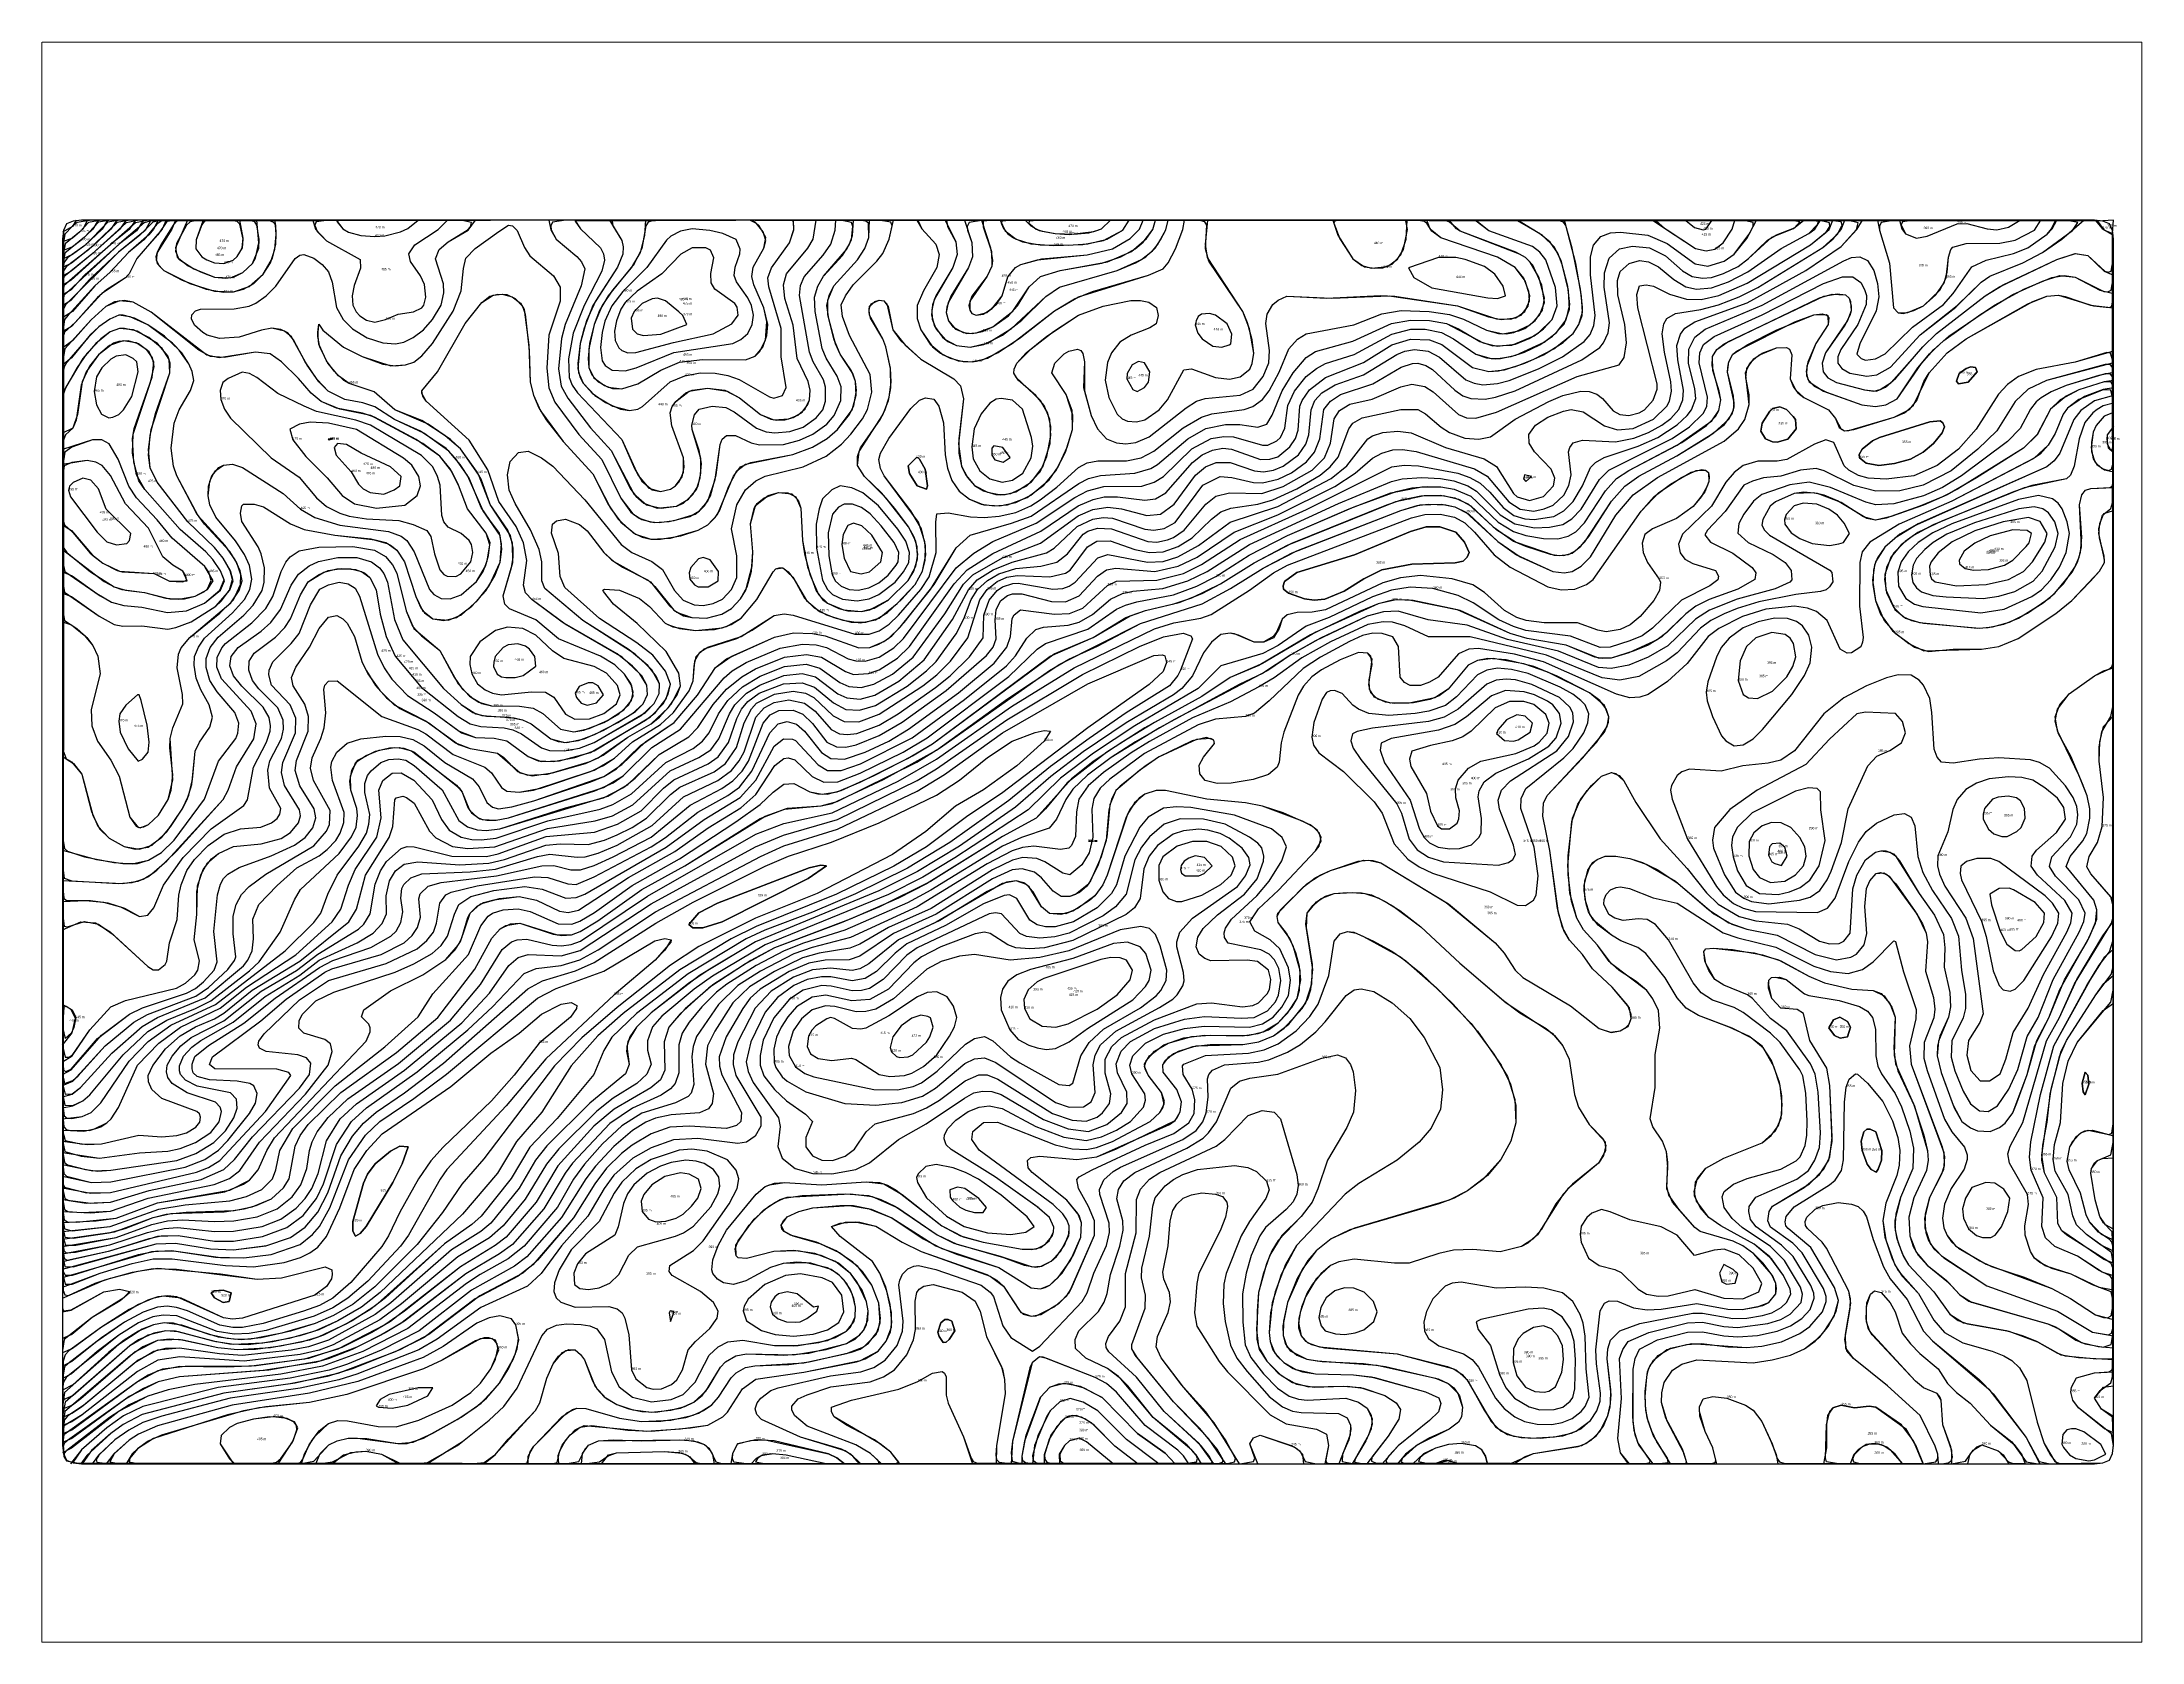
# Paper-space layout 'Global Mapper Layout' of a CAD drawing. Extents: x 0 to 10.5, y 0 to 8.
# The model-space entities are those that its viewports show. They can reach past a viewport. Long polylines and large blocks are cut down to what shows.
import ezdxf

# ---------------------------------------------------------------- set-up
doc = ezdxf.new("R2010")
doc.units = 0
doc.header["$MEASUREMENT"] = 0
for name, color, linetype in [('Contour_Line_Intermediate', 7, 'Continuous'), ('Contour_Line_Major', 7, 'Continuous'), ('Contour_Line_Minor', 7, 'Continuous'), ('FeatureAttribs', 7, 'Continuous'), ('Iso-height_Area', 7, 'Continuous')]:
    doc.layers.add(name, color=color, linetype=linetype)

# ---------------------------------------------------------------- blocks, each defined once
blk = doc.blocks.new('FEATURE')

msp = doc.modelspace()

# ---------------------------------------------------------------- linework, layer by layer
at = {"layer": 'Contour_Line_Intermediate', "color": 36, "true_color": 0x804000}
for points in [[(104.510236, 28.457687, 375), (104.510482, 28.457677, 375), (104.510654, 28.457692, 375), (104.51098, 28.457803, 375), (104.511556, 28.457924, 375), (104.511687, 28.457976, 375), (104.511777, 28.458044, 375), (104.511948, 28.458292, 375), (104.512349, 28.458709, 375), (104.512546, 28.458962, 375), (104.512582, 28.459081, 375), (104.512568, 28.459147, 375), (104.512517, 28.459184, 375), (104.512334, 28.459239, 375), (104.512292, 28.459282, 375), (104.512295, 28.459348, 375), (104.512321, 28.459402, 375), (104.512438, 28.459521, 375), (104.512596, 28.459596, 375), (104.51313, 28.459771, 375), (104.513293, 28.459842, 375), (104.513453, 28.459934, 375), (104.51353, 28.460002, 375), (104.513584, 28.460083, 375), (104.513645, 28.460276, 375), (104.513684, 28.460358, 375), (104.513789, 28.460428, 375), (104.513988, 28.46048, 375), (104.514258, 28.460515, 375), (104.51441, 28.460494, 375), (104.514616, 28.460413, 375), (104.514704, 28.460419, 375), (104.514779, 28.460448, 375), (104.515488, 28.460858, 375), (104.515818, 28.461099, 375), (104.516131, 28.46129, 375), (104.516269, 28.461441, 375), (104.516427, 28.461738, 375), (104.516509, 28.4618, 375), (104.516587, 28.461799, 375), (104.516612, 28.461785, 375), (104.51681, 28.461573, 375), (104.516891, 28.461525, 375), (104.517011, 28.461524, 375), (104.517178, 28.461583, 375), (104.517628, 28.46181, 375), (104.518083, 28.462144, 375), (104.518448, 28.462437, 375), (104.518526, 28.462523, 375), (104.518626, 28.462676, 375), (104.518704, 28.462752, 375), (104.518771, 28.462772, 375), (104.518987, 28.462791, 375), (104.519081, 28.462817, 375), (104.519196, 28.462882, 375), (104.519353, 28.463015, 375), (104.519457, 28.463066, 375), (104.519547, 28.463087, 375), (104.519808, 28.46311, 375), (104.520026, 28.463176, 375), (104.520195, 28.463257, 375), (104.520562, 28.463491, 375), (104.521338, 28.463848, 375), (104.521799, 28.46404, 375), (104.521893, 28.464063, 375), (104.522063, 28.464076, 375), (104.522224, 28.464067, 375), (104.52234, 28.464046, 375), (104.522464, 28.464002, 375), (104.52254, 28.463956, 375), (104.522745, 28.46375, 375), (104.522873, 28.46367, 375), (104.523044, 28.463636, 375), (104.523173, 28.463641, 375), (104.52329, 28.463666, 375), (104.523367, 28.463715, 375), (104.523449, 28.463798, 375), (104.52361, 28.464057, 375), (104.523691, 28.464138, 375), (104.524242, 28.464415, 375), (104.524391, 28.464516, 375), (104.524512, 28.464631, 375), (104.524543, 28.464693, 375), (104.52455, 28.464774, 375), (104.524475, 28.465072, 375), (104.524482, 28.465158, 375), (104.524515, 28.465233, 375), (104.524607, 28.465301, 375), (104.525023, 28.465489, 375), (104.525557, 28.465763, 375), (104.525722, 28.46582, 375), (104.525814, 28.46582, 375), (104.525882, 28.465772, 375), (104.525916, 28.46571, 375), (104.525931, 28.465658, 375), (104.525928, 28.46558, 375), (104.525856, 28.465406, 375), (104.525708, 28.465187, 375), (104.525683, 28.465124, 375), (104.525682, 28.46507, 375), (104.525717, 28.465024, 375), (104.525786, 28.464983, 375), (104.525934, 28.464955, 375), (104.526022, 28.464967, 375), (104.52614, 28.465036, 375), (104.526399, 28.465315, 375), (104.526708, 28.465558, 375), (104.526929, 28.465773, 375), (104.527006, 28.465825, 375), (104.527293, 28.465943, 375), (104.527463, 28.466032, 375), (104.527631, 28.466147, 375), (104.527823, 28.466315, 375)], [(104.510236, 28.458687, 425), (104.510319, 28.458709, 425), (104.510392, 28.458767, 425), (104.510663, 28.459065, 425), (104.510927, 28.459299, 425), (104.511061, 28.459377, 425), (104.511477, 28.459547, 425), (104.511811, 28.459826, 425), (104.511848, 28.459875, 425), (104.511884, 28.459957, 425), (104.511897, 28.46006, 425), (104.51189, 28.460232, 425), (104.511944, 28.460359, 425), (104.512103, 28.460525, 425), (104.512273, 28.460677, 425), (104.512467, 28.460782, 425), (104.512537, 28.460838, 425), (104.512613, 28.460916, 425), (104.512652, 28.460979, 425), (104.512683, 28.461074, 425), (104.512687, 28.461159, 425), (104.512584, 28.461439, 425), (104.512571, 28.461554, 425), (104.512579, 28.461603, 425), (104.512621, 28.461684, 425), (104.512713, 28.461764, 425), (104.51283, 28.461802, 425), (104.513048, 28.461824, 425), (104.513173, 28.461822, 425), (104.513282, 28.461795, 425), (104.513381, 28.461739, 425), (104.513561, 28.461595, 425), (104.513803, 28.461454, 425), (104.513862, 28.461383, 425), (104.513927, 28.461246, 425), (104.513978, 28.461207, 425), (104.514028, 28.461193, 425), (104.514145, 28.46121, 425), (104.514336, 28.461261, 425), (104.514944, 28.461474, 425), (104.515101, 28.461576, 425), (104.515307, 28.461776, 425), (104.515556, 28.461942, 425), (104.515761, 28.46218, 425), (104.515918, 28.462422, 425), (104.516014, 28.462497, 425), (104.516431, 28.462686, 425), (104.516597, 28.462723, 425), (104.51676, 28.462716, 425), (104.516872, 28.462696, 425), (104.517164, 28.462592, 425), (104.517259, 28.462596, 425), (104.517382, 28.462647, 425), (104.517452, 28.462696, 425), (104.517558, 28.462812, 425), (104.51782, 28.463145, 425), (104.51801, 28.463462, 425), (104.518132, 28.463574, 425), (104.518494, 28.463676, 425), (104.518663, 28.463739, 425), (104.519079, 28.464023, 425), (104.519162, 28.464065, 425), (104.519268, 28.464093, 425), (104.519565, 28.464111, 425), (104.519706, 28.464152, 425), (104.519764, 28.464187, 425), (104.520027, 28.464411, 425), (104.520184, 28.4645, 425), (104.520354, 28.464537, 425), (104.52048, 28.464536, 425), (104.520636, 28.464513, 425), (104.520713, 28.464539, 425), (104.520761, 28.464618, 425), (104.520849, 28.464829, 425), (104.520943, 28.464986, 425), (104.521057, 28.46512, 425), (104.521139, 28.465172, 425), (104.521464, 28.46526, 425), (104.521798, 28.465416, 425), (104.521965, 28.465445, 425), (104.52213, 28.465441, 425), (104.522278, 28.465414, 425), (104.522382, 28.465368, 425), (104.522569, 28.465258, 425), (104.522681, 28.465221, 425), (104.522846, 28.465227, 425), (104.523039, 28.465307, 425), (104.523121, 28.465369, 425), (104.523196, 28.46545, 425), (104.52324, 28.465567, 425), (104.523227, 28.465728, 425), (104.523142, 28.46597, 425), (104.523091, 28.466034, 425), (104.523026, 28.466085, 425), (104.522647, 28.466222, 425), (104.522531, 28.466315, 425)], [(104.510627, 28.466315, 425), (104.510581, 28.466236, 425), (104.51043, 28.466093, 425), (104.510323, 28.466014, 425), (104.510236, 28.465974, 425)], [(104.511459, 28.466315, 475), (104.511398, 28.466142, 475), (104.511394, 28.466065, 475), (104.511448, 28.465996, 475), (104.51149, 28.465968, 475), (104.511558, 28.465943, 475), (104.511639, 28.465937, 475), (104.511721, 28.465967, 475), (104.511756, 28.465998, 475), (104.511798, 28.466074, 475), (104.511806, 28.466156, 475), (104.511779, 28.466315, 475)], [(104.515308, 28.466315, 475), (104.515298, 28.466179, 475), (104.515261, 28.466033, 475), (104.515184, 28.465898, 475), (104.515022, 28.465704, 475), (104.51493, 28.46557, 475), (104.514861, 28.465406, 475), (104.514815, 28.465195, 475), (104.514816, 28.465032, 475), (104.514858, 28.464941, 475), (104.51495, 28.464874, 475), (104.515021, 28.46485, 475), (104.515101, 28.464845, 475), (104.515241, 28.46489, 475), (104.515441, 28.465008, 475), (104.515604, 28.465077, 475), (104.515803, 28.465102, 475), (104.516178, 28.465098, 475), (104.516262, 28.465131, 475), (104.516299, 28.465168, 475), (104.516353, 28.465269, 475), (104.516365, 28.465432, 475), (104.516338, 28.465552, 475), (104.516251, 28.465752, 475), (104.516233, 28.465823, 475), (104.516246, 28.465904, 475), (104.516337, 28.466071, 475), (104.516354, 28.466162, 475), (104.516296, 28.466263, 475), (104.516241, 28.466315, 475)], [(104.527921, 28.466315, 375), (104.527984, 28.46624, 375), (104.52808, 28.466183, 375)], [(104.510236, 28.463067, 475), (104.510313, 28.463038, 475), (104.510554, 28.462868, 475), (104.510686, 28.462796, 475), (104.51076, 28.462781, 475), (104.510926, 28.462785, 475), (104.511152, 28.462755, 475), (104.511222, 28.462768, 475), (104.511355, 28.46282, 475), (104.511568, 28.462956, 475), (104.511617, 28.462998, 475), (104.511688, 28.463093, 475), (104.511713, 28.463188, 475), (104.511695, 28.463263, 475), (104.511634, 28.463372, 475), (104.511557, 28.463465, 475), (104.511326, 28.463689, 475), (104.511058, 28.464035, 475), (104.510998, 28.464159, 475), (104.510984, 28.464317, 475), (104.511006, 28.464491, 475), (104.51117, 28.464984, 475), (104.511163, 28.465101, 475), (104.511101, 28.465198, 475), (104.510987, 28.465293, 475), (104.510852, 28.465359, 475), (104.510732, 28.46537, 475), (104.51065, 28.465341, 475), (104.510568, 28.465281, 475), (104.510447, 28.465154, 475), (104.510362, 28.465033, 475), (104.510236, 28.464806, 475)], [(104.52808, 28.464919, 375), (104.528001, 28.464907, 375), (104.52778, 28.464836, 375), (104.527617, 28.464749, 375), (104.527532, 28.464669, 375), (104.527416, 28.464445, 375), (104.527297, 28.464331, 375), (104.526723, 28.463973, 375), (104.526594, 28.463905, 375), (104.526397, 28.463824, 375), (104.526102, 28.463721, 375), (104.526011, 28.463704, 375), (104.525905, 28.463731, 375), (104.525711, 28.463857, 375), (104.525506, 28.463935, 375), (104.525386, 28.463946, 375), (104.525302, 28.463936, 375), (104.52514, 28.463862, 375), (104.525093, 28.463825, 375), (104.525031, 28.463709, 375), (104.525022, 28.463661, 375), (104.525044, 28.463615, 375), (104.525087, 28.463573, 375), (104.525613, 28.463268, 375), (104.525631, 28.463247, 375), (104.52564, 28.463168, 375), (104.52561, 28.463122, 375), (104.52558, 28.463097, 375), (104.525532, 28.463082, 375), (104.525317, 28.463057, 375), (104.524994, 28.462993, 375), (104.524806, 28.462936, 375), (104.524694, 28.462888, 375), (104.524579, 28.462829, 375), (104.524487, 28.462763, 375), (104.524284, 28.462549, 375), (104.524191, 28.462478, 375), (104.523951, 28.462342, 375), (104.523787, 28.462312, 375), (104.523632, 28.462332, 375), (104.523149, 28.462529, 375), (104.522483, 28.462689, 375), (104.52212, 28.462689, 375), (104.521916, 28.462785, 375), (104.521807, 28.462816, 375), (104.521726, 28.462819, 375), (104.521592, 28.462795, 375), (104.521267, 28.462644, 375), (104.521018, 28.462506, 375), (104.520779, 28.462332, 375), (104.520644, 28.462252, 375), (104.520397, 28.462123, 375), (104.520067, 28.461982, 375), (104.519693, 28.461777, 375), (104.519533, 28.46168, 375), (104.519294, 28.461508, 375), (104.519161, 28.461391, 375), (104.519078, 28.461275, 375), (104.519057, 28.461165, 375), (104.519049, 28.46095, 375), (104.519016, 28.460872, 375), (104.51899, 28.460849, 375), (104.518918, 28.460838, 375), (104.518687, 28.460867, 375), (104.518588, 28.460854, 375), (104.518499, 28.460826, 375), (104.518282, 28.460713, 375), (104.517672, 28.460339, 375), (104.517091, 28.460071, 375), (104.516758, 28.459986, 375), (104.5166, 28.459929, 375), (104.516309, 28.459779, 375), (104.516111, 28.459653, 375), (104.515942, 28.459489, 375), (104.515751, 28.459212, 375), (104.515723, 28.459125, 375), (104.515712, 28.459038, 375), (104.515728, 28.458794, 375), (104.515706, 28.458718, 375), (104.515679, 28.458689, 375), (104.515568, 28.458634, 375), (104.515275, 28.458544, 375), (104.515103, 28.458434, 375), (104.514934, 28.458277, 375), (104.514776, 28.4581, 375), (104.51468, 28.457969, 375), (104.514541, 28.457725, 375), (104.514251, 28.457386, 375), (104.514113, 28.457276, 375), (104.51387, 28.457141, 375), (104.51375, 28.45706, 375), (104.513241, 28.456671, 375), (104.512848, 28.456471, 375), (104.512498, 28.456343, 375), (104.512134, 28.456273, 375), (104.511387, 28.456184, 375), (104.511155, 28.456136, 375), (104.510978, 28.456081, 375), (104.510727, 28.455952, 375), (104.510313, 28.45563, 375), (104.510236, 28.455588, 375)], [(104.513349, 28.464001, 475), (104.513337, 28.464084, 475), (104.513276, 28.464182, 475), (104.513202, 28.464242, 475), (104.512792, 28.464493, 475), (104.512551, 28.464546, 475), (104.51239, 28.464557, 475), (104.512298, 28.464538, 475), (104.512213, 28.464494, 475), (104.512238, 28.464403, 475), (104.512353, 28.464258, 475), (104.512538, 28.464073, 475), (104.512668, 28.463918, 475), (104.512777, 28.463846, 475), (104.512967, 28.463808, 475), (104.513213, 28.463833, 475), (104.513322, 28.463918, 475), (104.513349, 28.464001, 475)], [(104.510989, 28.461771, 475), (104.510971, 28.461921, 475), (104.510919, 28.462135, 475), (104.510902, 28.462183, 475), (104.510889, 28.462184, 475), (104.510785, 28.462093, 475), (104.510735, 28.462019, 475), (104.510726, 28.461953, 475), (104.510736, 28.46186, 475), (104.510807, 28.461713, 475), (104.510893, 28.461607, 475), (104.51093, 28.461625, 475), (104.510981, 28.461686, 475), (104.510989, 28.461771, 475)], [(104.52808, 28.4604, 375), (104.527885, 28.460625, 375), (104.527848, 28.460688, 375), (104.527869, 28.460777, 375), (104.527942, 28.4609, 375), (104.527984, 28.461039, 375), (104.527993, 28.46129, 375), (104.527957, 28.461607, 375), (104.527962, 28.461774, 375), (104.527995, 28.461909, 375), (104.52808, 28.462002, 375)], [(104.522866, 28.455492, 375), (104.522955, 28.455552, 375), (104.523034, 28.455583, 375), (104.523456, 28.455652, 375), (104.523535, 28.455697, 375), (104.523616, 28.455777, 375), (104.52368, 28.455912, 375), (104.523706, 28.456014, 375), (104.523708, 28.456136, 375), (104.523675, 28.456407, 375), (104.523681, 28.456494, 375), (104.523705, 28.456567, 375), (104.523785, 28.456651, 375), (104.52396, 28.456714, 375), (104.524422, 28.456803, 375), (104.524504, 28.456803, 375), (104.524769, 28.456756, 375), (104.524892, 28.45676, 375), (104.525028, 28.456782, 375), (104.525109, 28.456806, 375), (104.525191, 28.456854, 375), (104.525235, 28.456896, 375), (104.525275, 28.456968, 375), (104.525268, 28.457012, 375), (104.525211, 28.457132, 375), (104.52509, 28.457294, 375), (104.524956, 28.457405, 375), (104.524664, 28.457564, 375), (104.524559, 28.457636, 375), (104.524484, 28.457723, 375), (104.524436, 28.457825, 375), (104.524445, 28.457942, 375), (104.524535, 28.458065, 375), (104.524691, 28.458153, 375), (104.525024, 28.458286, 375), (104.525103, 28.458348, 375), (104.525167, 28.458436, 375), (104.525195, 28.458538, 375), (104.525194, 28.458695, 375), (104.525174, 28.458809, 375), (104.525105, 28.459003, 375), (104.525023, 28.459126, 375), (104.524908, 28.459213, 375), (104.524738, 28.459293, 375), (104.52447, 28.459392, 375), (104.524363, 28.459458, 375), (104.524286, 28.459547, 375), (104.52418, 28.459721, 375), (104.524011, 28.459932, 375), (104.523942, 28.459984, 375), (104.523795, 28.460043, 375), (104.523713, 28.460091, 375), (104.523557, 28.460224, 375), (104.523514, 28.460296, 375), (104.523492, 28.460366, 375), (104.523475, 28.46048, 375), (104.523481, 28.460566, 375), (104.523527, 28.460695, 375), (104.523589, 28.460751, 375), (104.523658, 28.460779, 375), (104.52375, 28.460781, 375), (104.523874, 28.460759, 375), (104.523983, 28.460724, 375), (104.524117, 28.46066, 375), (104.524292, 28.460543, 375), (104.524605, 28.460279, 375), (104.524759, 28.460189, 375), (104.524891, 28.460145, 375), (104.525155, 28.460091, 375), (104.525485, 28.459925, 375), (104.525671, 28.459878, 375), (104.525797, 28.4599, 375), (104.525844, 28.459928, 375), (104.525911, 28.460007, 375), (104.525935, 28.460106, 375), (104.525917, 28.460341, 375), (104.525932, 28.460497, 375), (104.525962, 28.460566, 375), (104.526017, 28.460629, 375), (104.526083, 28.460635, 375), (104.526128, 28.460606, 375), (104.526372, 28.460273, 375), (104.52645, 28.460109, 375), (104.526462, 28.460033, 375), (104.526446, 28.45978, 375), (104.526515, 28.459549, 375), (104.526528, 28.459448, 375), (104.526519, 28.459373, 375), (104.526434, 28.459157, 375), (104.526432, 28.459022, 375), (104.526459, 28.458915, 375), (104.52661, 28.45849, 375), (104.526674, 28.458382, 375), (104.526784, 28.458247, 375), (104.526809, 28.458182, 375), (104.526809, 28.45814, 375), (104.526781, 28.458056, 375), (104.526668, 28.457887, 375), (104.526611, 28.457751, 375), (104.526593, 28.457631, 375), (104.526606, 28.457547, 375), (104.526634, 28.457478, 375), (104.526707, 28.457388, 375), (104.526918, 28.457259, 375), (104.527021, 28.45721, 375), (104.527304, 28.457117, 375), (104.527544, 28.457019, 375), (104.527707, 28.456932, 375), (104.527926, 28.45679, 375), (104.52808, 28.456747, 375)], [(104.514554, 28.455492, 375), (104.514547, 28.455566, 375), (104.514584, 28.455654, 375), (104.514652, 28.455745, 375), (104.514739, 28.455812, 375), (104.514842, 28.455827, 375), (104.515153, 28.455784, 375), (104.515356, 28.455776, 375), (104.515699, 28.455805, 375), (104.515851, 28.45583, 375), (104.515981, 28.455902, 375), (104.516021, 28.455943, 375), (104.516153, 28.456144, 375), (104.516267, 28.456229, 375), (104.516685, 28.456289, 375), (104.517144, 28.456381, 375), (104.51722, 28.456407, 375), (104.517333, 28.456474, 375), (104.517403, 28.45656, 375), (104.517447, 28.456681, 375), (104.517448, 28.456808, 375), (104.517408, 28.456994, 375), (104.517346, 28.457152, 375), (104.517282, 28.457253, 375), (104.517002, 28.457469, 375), (104.516925, 28.457558, 375), (104.517002, 28.457586, 375), (104.517132, 28.457599, 375), (104.517311, 28.457561, 375), (104.51754, 28.457422, 375), (104.517706, 28.457341, 375), (104.518306, 28.457126, 375), (104.518424, 28.457037, 375), (104.518559, 28.456828, 375), (104.518594, 28.456795, 375), (104.518664, 28.456777, 375), (104.518706, 28.456781, 375), (104.518871, 28.456862, 375), (104.518972, 28.456952, 375), (104.519013, 28.457014, 375), (104.519215, 28.457481, 375), (104.519214, 28.457607, 375), (104.519163, 28.45773, 375), (104.519076, 28.457888, 375), (104.519062, 28.457967, 375), (104.519082, 28.45799, 375), (104.519194, 28.458051, 375), (104.519657, 28.458266, 375), (104.519904, 28.458366, 375), (104.520037, 28.458458, 375), (104.520083, 28.458542, 375), (104.520089, 28.458662, 375), (104.520065, 28.458753, 375), (104.519986, 28.458881, 375), (104.519981, 28.458955, 375), (104.519993, 28.458971, 375), (104.520181, 28.459046, 375), (104.520555, 28.459067, 375), (104.52069, 28.459096, 375), (104.520812, 28.459147, 375), (104.52097, 28.459259, 375), (104.521089, 28.459384, 375), (104.521161, 28.459492, 375), (104.521253, 28.459741, 375), (104.521301, 28.460041, 375), (104.521352, 28.460105, 375), (104.521415, 28.460125, 375), (104.521471, 28.460118, 375), (104.521555, 28.460081, 375), (104.521877, 28.459905, 375), (104.522058, 28.45976, 375), (104.522333, 28.459494, 375), (104.522548, 28.459256, 375), (104.522752, 28.458962, 375), (104.522834, 28.458797, 375), (104.522882, 28.458612, 375), (104.522881, 28.458459, 375), (104.522837, 28.458301, 375), (104.522749, 28.45814, 375), (104.522595, 28.457965, 375), (104.52246, 28.457868, 375), (104.522301, 28.457786, 375), (104.521478, 28.457543, 375), (104.521274, 28.457449, 375), (104.521143, 28.457347, 375), (104.52107, 28.457262, 375), (104.520979, 28.457104, 375), (104.520894, 28.456896, 375), (104.520858, 28.456734, 375), (104.520855, 28.45661, 375), (104.520887, 28.456512, 375), (104.520976, 28.456439, 375), (104.521062, 28.456403, 375), (104.521152, 28.456388, 375), (104.521673, 28.456351, 375), (104.522181, 28.456238, 375), (104.522293, 28.456192, 375), (104.522377, 28.456107, 375), (104.522418, 28.455986, 375), (104.522408, 28.4559, 375), (104.522381, 28.455855, 375), (104.5223, 28.455795, 375), (104.52203, 28.455661, 375), (104.521922, 28.455575, 375), (104.521851, 28.455492, 375)], [(104.52808, 28.457004, 375), (104.527958, 28.457026, 375), (104.527712, 28.457144, 375), (104.527545, 28.457192, 375), (104.52744, 28.457243, 375), (104.527393, 28.457282, 375), (104.527359, 28.45734, 375), (104.527314, 28.457482, 375), (104.52731, 28.457564, 375), (104.527341, 28.457748, 375), (104.527333, 28.457837, 375), (104.527176, 28.458108, 375), (104.527163, 28.458191, 375), (104.527183, 28.458255, 375), (104.527291, 28.458463, 375), (104.527499, 28.459174, 375), (104.52761, 28.459376, 375), (104.527763, 28.459707, 375), (104.527988, 28.460087, 375), (104.52808, 28.460214, 375)], [(104.513243, 28.458251, 325), (104.51319, 28.458102, 325), (104.513108, 28.457941, 325), (104.512878, 28.457558, 325), (104.512824, 28.457496, 325), (104.512786, 28.457473, 325), (104.512762, 28.457517, 325), (104.512762, 28.457602, 325), (104.512853, 28.457934, 325), (104.512889, 28.458012, 325), (104.512957, 28.458103, 325), (104.513089, 28.458212, 325), (104.513169, 28.458255, 325), (104.513243, 28.458251, 325)], [(104.510236, 28.456935, 325), (104.510604, 28.457094, 325), (104.510844, 28.457161, 325), (104.511024, 28.457192, 325), (104.511227, 28.457186, 325), (104.511928, 28.4571, 325), (104.51214, 28.457111, 325), (104.512521, 28.457206, 325), (104.512579, 28.457179, 325), (104.512582, 28.457141, 325), (104.512575, 28.457101, 325), (104.512532, 28.457034, 325), (104.512432, 28.456959, 325), (104.5118, 28.456759, 325), (104.511715, 28.456751, 325), (104.511637, 28.456762, 325), (104.51123, 28.456944, 325), (104.511151, 28.456954, 325), (104.511064, 28.456945, 325), (104.510978, 28.456917, 325), (104.510816, 28.456834, 325), (104.510575, 28.456682, 325), (104.510321, 28.456495, 325), (104.510236, 28.456457, 325)], [(104.519918, 28.455492, 375), (104.519831, 28.455586, 375), (104.519588, 28.455756, 375), (104.519281, 28.45607, 375), (104.519094, 28.456166, 375), (104.518947, 28.45619, 375), (104.518827, 28.456159, 375), (104.518745, 28.456071, 375), (104.518606, 28.45569, 375), (104.518582, 28.45556, 375), (104.518583, 28.455492, 375)], [(104.517038, 28.455492, 375), (104.516974, 28.455544, 375), (104.5169, 28.455579, 375), (104.516428, 28.455691, 375), (104.516267, 28.455702, 375), (104.516109, 28.455665, 375), (104.516064, 28.455581, 375), (104.516051, 28.455492, 375)]]:
    msp.add_polyline3d(points, dxfattribs=at)
at = {"layer": 'Contour_Line_Major', "color": 36, "true_color": 0x804000}
for points in [[(104.510236, 28.4582, 400), (104.510556, 28.458151, 400), (104.510905, 28.458198, 400), (104.511153, 28.458212, 400), (104.511258, 28.458236, 400), (104.511393, 28.458288, 400), (104.511527, 28.458376, 400), (104.511597, 28.458467, 400), (104.511618, 28.458557, 400), (104.511606, 28.458595, 400), (104.511566, 28.458638, 400), (104.511319, 28.45872, 400), (104.51119, 28.458802, 400), (104.511153, 28.458855, 400), (104.51114, 28.458902, 400), (104.511146, 28.458962, 400), (104.511188, 28.459039, 400), (104.511265, 28.459129, 400), (104.511354, 28.459201, 400), (104.511638, 28.459348, 400), (104.511965, 28.459605, 400), (104.51227, 28.459784, 400), (104.512457, 28.459928, 400), (104.51281, 28.460144, 400), (104.512857, 28.460188, 400), (104.512911, 28.460277, 400), (104.512955, 28.460535, 400), (104.513003, 28.460653, 400), (104.513055, 28.460732, 400), (104.513182, 28.460845, 400), (104.513235, 28.460863, 400), (104.513294, 28.460862, 400), (104.513622, 28.460779, 400), (104.513923, 28.460778, 400), (104.514026, 28.460799, 400), (104.514445, 28.460951, 400), (104.514864, 28.46099, 400), (104.515064, 28.461057, 400), (104.515269, 28.461174, 400), (104.515464, 28.46137, 400), (104.515555, 28.461443, 400), (104.515853, 28.461582, 400), (104.515939, 28.461644, 400), (104.51603, 28.461769, 400), (104.516103, 28.461979, 400), (104.516144, 28.462058, 400), (104.516199, 28.462125, 400), (104.516298, 28.462197, 400), (104.516508, 28.462278, 400), (104.516672, 28.462288, 400), (104.516778, 28.462251, 400), (104.516943, 28.462114, 400), (104.51705, 28.462057, 400), (104.517171, 28.462049, 400), (104.517308, 28.462092, 400), (104.517586, 28.46226, 400), (104.517754, 28.462391, 400), (104.517837, 28.462473, 400), (104.518011, 28.462715, 400), (104.518078, 28.462845, 400), (104.518143, 28.463012, 400), (104.518198, 28.4631, 400), (104.518283, 28.463179, 400), (104.518381, 28.463236, 400), (104.51853, 28.463284, 400), (104.518748, 28.463304, 400), (104.518886, 28.463339, 400), (104.51898, 28.46341, 400), (104.519117, 28.463581, 400), (104.519157, 28.463607, 400), (104.519242, 28.463634, 400), (104.519363, 28.463627, 400), (104.519678, 28.463517, 400), (104.519757, 28.463513, 400), (104.51985, 28.463532, 400), (104.519903, 28.463553, 400), (104.519995, 28.463616, 400), (104.520183, 28.463844, 400), (104.52027, 28.463911, 400), (104.520388, 28.46394, 400), (104.520671, 28.463936, 400), (104.520857, 28.463996, 400), (104.521108, 28.464139, 400), (104.521217, 28.464247, 400), (104.521268, 28.464374, 400), (104.5213, 28.464584, 400), (104.521347, 28.464657, 400), (104.521437, 28.464712, 400), (104.521631, 28.464757, 400), (104.52188, 28.464863, 400), (104.521975, 28.464888, 400), (104.522089, 28.464867, 400), (104.522161, 28.464819, 400), (104.522383, 28.464622, 400), (104.522453, 28.464595, 400), (104.522532, 28.46459, 400), (104.522712, 28.464642, 400), (104.523415, 28.464954, 400), (104.523781, 28.465055, 400), (104.523824, 28.465118, 400), (104.523845, 28.465247, 400), (104.52383, 28.465407, 400), (104.523768, 28.465663, 400), (104.523766, 28.46579, 400), (104.52379, 28.465868, 400), (104.523867, 28.465938, 400), (104.523957, 28.465964, 400), (104.524034, 28.46595, 400), (104.524121, 28.465907, 400), (104.524255, 28.465796, 400), (104.52436, 28.465735, 400), (104.524452, 28.465714, 400), (104.524582, 28.465725, 400), (104.524732, 28.465776, 400), (104.5249, 28.465863, 400), (104.525189, 28.466068, 400), (104.525431, 28.466197, 400), (104.525482, 28.466236, 400), (104.525532, 28.466315, 400)], [(104.510236, 28.460386, 450), (104.510435, 28.460395, 450), (104.510592, 28.46038, 450), (104.510739, 28.46034, 450), (104.510906, 28.460256, 450), (104.510977, 28.460265, 450), (104.511029, 28.46033, 450), (104.511115, 28.460527, 450), (104.511284, 28.460767, 450), (104.511529, 28.461019, 450), (104.511814, 28.46122, 450), (104.511846, 28.46127, 450), (104.511898, 28.461555, 450), (104.512009, 28.461772, 450), (104.512043, 28.461867, 450), (104.512046, 28.461915, 450), (104.512032, 28.461987, 450), (104.51198, 28.462076, 450), (104.511796, 28.462258, 450), (104.511723, 28.46235, 450), (104.511692, 28.462436, 450), (104.511702, 28.462517, 450), (104.511765, 28.462596, 450), (104.511963, 28.462737, 450), (104.512047, 28.462813, 450), (104.512132, 28.462927, 450), (104.512226, 28.463137, 450), (104.51229, 28.463233, 450), (104.512381, 28.463305, 450), (104.512464, 28.463344, 450), (104.51263, 28.463379, 450), (104.512796, 28.463379, 450), (104.512925, 28.463342, 450), (104.512992, 28.463289, 450), (104.51303, 28.463239, 450), (104.513064, 28.463163, 450), (104.513125, 28.46284, 450), (104.513195, 28.462661, 450), (104.51355, 28.462239, 450), (104.513703, 28.462099, 450), (104.513805, 28.462031, 450), (104.513885, 28.462003, 450), (104.514164, 28.461984, 450), (104.514238, 28.461967, 450), (104.514314, 28.46193, 450), (104.514484, 28.4618, 450), (104.514602, 28.46177, 450), (104.514724, 28.461787, 450), (104.514863, 28.461837, 450), (104.515068, 28.461943, 450), (104.51522, 28.462039, 450), (104.515288, 28.462106, 450), (104.515325, 28.462186, 450), (104.515319, 28.462268, 450), (104.51526, 28.462366, 450), (104.515106, 28.462511, 450), (104.51461, 28.462797, 450), (104.514321, 28.463009, 450), (104.514264, 28.46307, 450), (104.514247, 28.463137, 450), (104.514274, 28.463353, 450), (104.514246, 28.463507, 450), (104.514183, 28.463648, 450), (104.514032, 28.463866, 450), (104.513937, 28.464142, 450), (104.513774, 28.464399, 450), (104.513399, 28.464739, 450), (104.51337, 28.464781, 450), (104.513363, 28.46483, 450), (104.513498, 28.464994, 450), (104.513739, 28.465414, 450), (104.513884, 28.465597, 450), (104.513981, 28.465662, 450), (104.514062, 28.46567, 450), (104.514149, 28.465648, 450), (104.51422, 28.465591, 450), (104.514251, 28.465535, 450), (104.514292, 28.465226, 450), (104.514305, 28.464903, 450), (104.514333, 28.46479, 450), (104.51438, 28.464681, 450), (104.514445, 28.464575, 450), (104.514591, 28.464389, 450), (104.514851, 28.464106, 450), (104.514986, 28.463838, 450), (104.51507, 28.463713, 450), (104.5152, 28.463594, 450), (104.51528, 28.463556, 450), (104.515355, 28.463539, 450), (104.515525, 28.463548, 450), (104.515767, 28.463617, 450), (104.515851, 28.463664, 450), (104.515934, 28.463753, 450), (104.516073, 28.464086, 450), (104.516135, 28.464166, 450), (104.516223, 28.464205, 450), (104.51659, 28.464275, 450), (104.516762, 28.464339, 450), (104.516888, 28.464415, 450), (104.516978, 28.464491, 450), (104.517107, 28.464662, 450), (104.517141, 28.46479, 450), (104.517136, 28.464911, 450), (104.517101, 28.465003, 450), (104.517003, 28.465149, 450), (104.516962, 28.465238, 450), (104.516902, 28.465456, 450), (104.516887, 28.465572, 450), (104.516905, 28.465659, 450), (104.516948, 28.465743, 450), (104.517153, 28.46597, 450), (104.517217, 28.466066, 450), (104.51725, 28.466164, 450), (104.517257, 28.466315, 450)], [(104.511005, 28.466315, 450), (104.510955, 28.466225, 450), (104.510723, 28.466036, 450), (104.510471, 28.465796, 450), (104.510309, 28.465614, 450), (104.510236, 28.465569, 450)], [(104.517916, 28.466315, 450), (104.518007, 28.466125, 450), (104.51802, 28.466014, 450), (104.517983, 28.465901, 450), (104.51782, 28.465622, 450), (104.517799, 28.465534, 450), (104.517803, 28.465452, 450), (104.517837, 28.465365, 450), (104.517916, 28.465275, 450), (104.518014, 28.465222, 450), (104.518132, 28.465209, 450), (104.518251, 28.465232, 450), (104.518413, 28.465313, 450), (104.518582, 28.465444, 450), (104.518792, 28.46565, 450), (104.51891, 28.46573, 450), (104.519413, 28.465877, 450), (104.519623, 28.465971, 450), (104.51972, 28.466048, 450), (104.519762, 28.4661, 450), (104.519835, 28.466229, 450), (104.519856, 28.466315, 450)], [(104.52808, 28.464519, 400), (104.528025, 28.464446, 400), (104.528022, 28.464408, 400), (104.528036, 28.464332, 400), (104.52808, 28.464288, 400)], [(104.518482, 28.464249, 450), (104.518418, 28.464335, 450), (104.518339, 28.464349, 450), (104.518322, 28.464329, 450), (104.518322, 28.464268, 450), (104.518348, 28.464229, 450), (104.518421, 28.464207, 450), (104.518482, 28.464249, 450)], [(104.517512, 28.463423, 450), (104.517471, 28.463508, 450), (104.517359, 28.463655, 450), (104.517263, 28.463759, 450), (104.517187, 28.463815, 450), (104.517108, 28.463844, 450), (104.517037, 28.463844, 450), (104.516986, 28.463816, 450), (104.516936, 28.463756, 450), (104.516896, 28.463593, 450), (104.516904, 28.463392, 450), (104.516932, 28.463228, 450), (104.516961, 28.463174, 450), (104.517011, 28.463128, 450), (104.51708, 28.4631, 450), (104.517159, 28.463095, 450), (104.51725, 28.463116, 450), (104.517338, 28.463158, 450), (104.517419, 28.463225, 450), (104.517488, 28.463311, 450), (104.517506, 28.46334, 450), (104.517512, 28.463423, 450)], [(104.527599, 28.463588, 400), (104.527572, 28.463689, 400), (104.527517, 28.463768, 400), (104.527465, 28.463802, 400), (104.527392, 28.463819, 400), (104.527257, 28.463801, 400), (104.526871, 28.46368, 400), (104.526632, 28.463582, 400), (104.526511, 28.463509, 400), (104.526439, 28.463448, 400), (104.526368, 28.463369, 400), (104.526338, 28.463312, 400), (104.526325, 28.463229, 400), (104.526335, 28.463162, 400), (104.526368, 28.463116, 400), (104.526412, 28.463081, 400), (104.526509, 28.463049, 400), (104.526625, 28.463035, 400), (104.526948, 28.463023, 400), (104.527085, 28.463043, 400), (104.527224, 28.463084, 400), (104.527381, 28.463172, 400), (104.52746, 28.463259, 400), (104.527574, 28.463471, 400), (104.527599, 28.463588, 400)], [(104.522476, 28.463423, 350), (104.522457, 28.463381, 350), (104.522422, 28.463346, 350), (104.522354, 28.463331, 350), (104.521976, 28.463321, 350), (104.521716, 28.463271, 350), (104.521557, 28.463193, 350), (104.521388, 28.463087, 350), (104.521219, 28.463015, 350), (104.521126, 28.463007, 350), (104.521042, 28.46302, 350), (104.520902, 28.463068, 350), (104.520859, 28.463102, 350), (104.520855, 28.463132, 350), (104.520867, 28.46317, 350), (104.520975, 28.463249, 350), (104.521476, 28.463403, 350), (104.521964, 28.463606, 350), (104.5221, 28.463646, 350), (104.52222, 28.463645, 350), (104.52236, 28.463598, 350), (104.522434, 28.463513, 350), (104.522476, 28.463423, 350)], [(104.515942, 28.463258, 450), (104.515872, 28.463359, 450), (104.51581, 28.463379, 450), (104.51577, 28.463367, 450), (104.515703, 28.463291, 450), (104.515688, 28.463244, 450), (104.515695, 28.463191, 450), (104.515734, 28.463141, 450), (104.515767, 28.463122, 450), (104.515852, 28.463124, 450), (104.515939, 28.463175, 450), (104.515942, 28.463258, 450)], [(104.510236, 28.457319, 350), (104.510646, 28.457397, 350), (104.510974, 28.457506, 350), (104.511119, 28.457541, 350), (104.51124, 28.457549, 350), (104.511557, 28.457515, 350), (104.511723, 28.457517, 350), (104.511971, 28.457558, 350), (104.512136, 28.457622, 350), (104.512267, 28.457717, 350), (104.512346, 28.457802, 350), (104.512405, 28.457889, 350), (104.51246, 28.458018, 350), (104.512532, 28.458304, 350), (104.512652, 28.458493, 350), (104.512794, 28.458626, 350), (104.513212, 28.458917, 350), (104.513709, 28.45933, 350), (104.513951, 28.459589, 350), (104.514119, 28.459827, 350), (104.514201, 28.459897, 350), (104.514287, 28.459923, 350), (104.514574, 28.459913, 350), (104.51474, 28.459959, 350), (104.515357, 28.460364, 350), (104.516266, 28.460861, 350), (104.516508, 28.460963, 350), (104.516979, 28.461098, 350), (104.517671, 28.461437, 350), (104.517841, 28.46154, 350), (104.518451, 28.461967, 350), (104.51911, 28.46236, 350), (104.519607, 28.462603, 350), (104.519816, 28.462689, 350), (104.519985, 28.46272, 350), (104.520052, 28.462696, 350), (104.520067, 28.46267, 350), (104.519963, 28.462399, 350), (104.51994, 28.462352, 350), (104.519866, 28.462263, 350), (104.51949, 28.462027, 350), (104.519167, 28.461804, 350), (104.518831, 28.46156, 350), (104.518468, 28.461264, 350), (104.517957, 28.460898, 350), (104.517587, 28.460674, 350), (104.517134, 28.460452, 350), (104.516761, 28.460292, 350), (104.516346, 28.460136, 350), (104.516185, 28.460059, 350), (104.51568, 28.459755, 350), (104.51523, 28.45941, 350), (104.515015, 28.459204, 350), (104.514944, 28.459089, 350), (104.514858, 28.458879, 350), (104.514539, 28.458496, 350), (104.514301, 28.458248, 350), (104.514138, 28.457975, 350), (104.513878, 28.457647, 350), (104.513797, 28.457574, 350), (104.51356, 28.457406, 350), (104.513046, 28.456937, 350), (104.51291, 28.456831, 350), (104.512713, 28.456714, 350), (104.51246, 28.456593, 350), (104.512313, 28.456551, 350), (104.512044, 28.456502, 350), (104.511757, 28.456483, 350), (104.511586, 28.456503, 350), (104.511247, 28.456573, 350), (104.511062, 28.456565, 350), (104.510867, 28.456466, 350), (104.510396, 28.456059, 350), (104.510322, 28.456003, 350), (104.510236, 28.455968, 350)], [(104.523276, 28.461936, 400), (104.52326, 28.462022, 400), (104.523202, 28.462097, 400), (104.523156, 28.462128, 400), (104.523042, 28.462184, 400), (104.522953, 28.462211, 400), (104.52279, 28.462221, 400), (104.522668, 28.462176, 400), (104.522451, 28.461991, 400), (104.52235, 28.461924, 400), (104.522207, 28.461877, 400), (104.521796, 28.461803, 400), (104.52171, 28.461762, 400), (104.521701, 28.461702, 400), (104.521739, 28.461593, 400), (104.521962, 28.461268, 400), (104.522042, 28.461016, 400), (104.522083, 28.460942, 400), (104.52213, 28.460897, 400), (104.522206, 28.460857, 400), (104.522306, 28.460843, 400), (104.522391, 28.460847, 400), (104.522496, 28.460877, 400), (104.522563, 28.460944, 400), (104.522579, 28.460983, 400), (104.522583, 28.461108, 400), (104.522553, 28.461297, 400), (104.522561, 28.461347, 400), (104.522606, 28.461427, 400), (104.522707, 28.461501, 400), (104.522992, 28.461628, 400), (104.523169, 28.461737, 400), (104.523231, 28.461808, 400), (104.523276, 28.461936, 400)], [(104.520748, 28.459706, 400), (104.520728, 28.459789, 400), (104.520633, 28.459864, 400), (104.520544, 28.459876, 400), (104.520228, 28.459869, 400), (104.520175, 28.459888, 400), (104.520125, 28.459928, 400), (104.5201, 28.459991, 400), (104.520114, 28.460075, 400), (104.520161, 28.46015, 400), (104.520284, 28.46027, 400), (104.520519, 28.46045, 400), (104.520629, 28.460583, 400), (104.520686, 28.460737, 400), (104.520688, 28.460781, 400), (104.52067, 28.460851, 400), (104.520636, 28.460893, 400), (104.520564, 28.460946, 400), (104.520351, 28.461059, 400), (104.520163, 28.461102, 400), (104.519961, 28.461104, 400), (104.51982, 28.461058, 400), (104.519692, 28.460948, 400), (104.519625, 28.460857, 400), (104.519566, 28.460747, 400), (104.519489, 28.460449, 400), (104.519397, 28.460338, 400), (104.51929, 28.460261, 400), (104.518995, 28.460111, 400), (104.51887, 28.460078, 400), (104.51874, 28.460066, 400), (104.518623, 28.460082, 400), (104.518566, 28.460107, 400), (104.518406, 28.460279, 400), (104.518353, 28.460288, 400), (104.518297, 28.460278, 400), (104.517673, 28.459983, 400), (104.517583, 28.459919, 400), (104.517377, 28.459708, 400), (104.517257, 28.459629, 400), (104.517186, 28.45961, 400), (104.517105, 28.459607, 400), (104.516922, 28.45965, 400), (104.516841, 28.459655, 400), (104.516679, 28.459615, 400), (104.516561, 28.459535, 400), (104.516424, 28.459374, 400), (104.516333, 28.459179, 400), (104.516305, 28.459044, 400), (104.516307, 28.458962, 400), (104.516339, 28.458867, 400), (104.516429, 28.458749, 400), (104.516536, 28.45865, 400), (104.516701, 28.458535, 400), (104.516761, 28.458472, 400), (104.516703, 28.458331, 400), (104.516702, 28.45825, 400), (104.516762, 28.458173, 400), (104.516841, 28.458135, 400), (104.516935, 28.458132, 400), (104.517044, 28.458168, 400), (104.517126, 28.458229, 400), (104.517229, 28.458381, 400), (104.517306, 28.458452, 400), (104.51764, 28.458542, 400), (104.517754, 28.45859, 400), (104.517867, 28.458656, 400), (104.51809, 28.458826, 400), (104.518207, 28.458878, 400), (104.518281, 28.458877, 400), (104.518373, 28.458839, 400), (104.51885, 28.458542, 400), (104.519021, 28.458484, 400), (104.519143, 28.458473, 400), (104.519237, 28.45851, 400), (104.519285, 28.458547, 400), (104.519345, 28.458628, 400), (104.519358, 28.458711, 400), (104.519307, 28.458893, 400), (104.519308, 28.459014, 400), (104.519366, 28.459124, 400), (104.519449, 28.459203, 400), (104.519738, 28.459357, 400), (104.520105, 28.459494, 400), (104.520234, 28.459505, 400), (104.520503, 28.459468, 400), (104.520591, 28.459481, 400), (104.520642, 28.459505, 400), (104.520718, 28.459581, 400), (104.520738, 28.459619, 400), (104.520748, 28.459706, 400)], [(104.525407, 28.460779, 400), (104.525395, 28.460862, 400), (104.525352, 28.460942, 400), (104.525274, 28.46103, 400), (104.52519, 28.46107, 400), (104.525106, 28.461072, 400), (104.525023, 28.461044, 400), (104.524951, 28.460982, 400), (104.524912, 28.460908, 400), (104.524908, 28.460783, 400), (104.524946, 28.460665, 400), (104.525001, 28.460593, 400), (104.525097, 28.46055, 400), (104.525221, 28.460563, 400), (104.525315, 28.460616, 400), (104.525383, 28.460696, 400), (104.525407, 28.460779, 400)], [(104.52748, 28.460284, 400), (104.5274, 28.460378, 400), (104.52721, 28.460488, 400), (104.527173, 28.4605, 400), (104.527087, 28.460498, 400), (104.527006, 28.460449, 400), (104.52702, 28.460355, 400), (104.527096, 28.460128, 400), (104.527153, 28.460013, 400), (104.527227, 28.459958, 400), (104.527261, 28.459955, 400), (104.527285, 28.459968, 400), (104.527409, 28.46008, 400), (104.527474, 28.460204, 400), (104.52748, 28.460284, 400)], [(104.526066, 28.458219, 350), (104.526062, 28.458136, 350), (104.526035, 28.458056, 350), (104.526015, 28.458031, 350), (104.525974, 28.458053, 350), (104.525938, 28.458101, 350), (104.525894, 28.45822, 350), (104.525887, 28.458301, 350), (104.52591, 28.45838, 350), (104.525936, 28.458404, 350), (104.525965, 28.458404, 350), (104.526012, 28.458382, 350), (104.526066, 28.458219, 350)], [(104.515955, 28.457907, 400), (104.515947, 28.457986, 400), (104.515901, 28.458054, 400), (104.515818, 28.458106, 400), (104.515748, 28.458127, 400), (104.515659, 28.458135, 400), (104.515532, 28.458115, 400), (104.515437, 28.458081, 400), (104.515321, 28.45802, 400), (104.515205, 28.457919, 400), (104.515152, 28.457843, 400), (104.515117, 28.457758, 400), (104.51507, 28.457555, 400), (104.51504, 28.457481, 400), (104.514787, 28.45732, 400), (104.514715, 28.457232, 400), (104.514683, 28.457152, 400), (104.514689, 28.457052, 400), (104.514736, 28.457018, 400), (104.514813, 28.457008, 400), (104.514905, 28.457025, 400), (104.514997, 28.457064, 400), (104.515076, 28.457141, 400), (104.515162, 28.457309, 400), (104.515237, 28.45738, 400), (104.51557, 28.457472, 400), (104.515639, 28.457502, 400), (104.515726, 28.457561, 400), (104.515875, 28.457728, 400), (104.515937, 28.457842, 400), (104.515955, 28.457907, 400)], [(104.52808, 28.457534, 350), (104.528013, 28.457572, 350), (104.527962, 28.457645, 350), (104.527923, 28.457788, 350), (104.527885, 28.458022, 350), (104.527889, 28.458063, 350), (104.527941, 28.458131, 350), (104.527986, 28.458149, 350), (104.52808, 28.458154, 350)], [(104.518275, 28.457723, 400), (104.518207, 28.457801, 400), (104.518086, 28.457889, 400), (104.518024, 28.4579, 400), (104.517957, 28.457877, 400), (104.517958, 28.457812, 400), (104.517979, 28.457784, 400), (104.518043, 28.457726, 400), (104.518096, 28.457699, 400), (104.51817, 28.457679, 400), (104.518247, 28.457678, 400), (104.518275, 28.457723, 400)], [(104.520475, 28.455492, 350), (104.520255, 28.455849, 350), (104.519976, 28.456178, 350), (104.519796, 28.456414, 350), (104.519751, 28.456511, 350), (104.519764, 28.456599, 350), (104.519855, 28.456809, 350), (104.519877, 28.456903, 350), (104.519868, 28.456982, 350), (104.519819, 28.4571, 350), (104.51981, 28.457161, 350), (104.519857, 28.45739, 350), (104.519874, 28.457608, 350), (104.519895, 28.457696, 350), (104.519931, 28.457753, 350), (104.519985, 28.457803, 350), (104.520059, 28.457834, 350), (104.52015, 28.45785, 350), (104.520269, 28.457838, 350), (104.520329, 28.457817, 350), (104.520365, 28.45777, 350), (104.520372, 28.45773, 350), (104.520354, 28.45764, 350), (104.520308, 28.45752, 350), (104.520123, 28.457152, 350), (104.520105, 28.457061, 350), (104.520086, 28.456805, 350), (104.520105, 28.456689, 350), (104.520299, 28.456384, 350), (104.520371, 28.456292, 350), (104.520743, 28.455919, 350), (104.520883, 28.455841, 350), (104.521146, 28.455793, 350), (104.521233, 28.45575, 350), (104.521251, 28.455653, 350), (104.521218, 28.455492, 350)], [(104.526558, 28.455492, 350), (104.526554, 28.455575, 350), (104.526531, 28.455646, 350), (104.526398, 28.455913, 350), (104.526115, 28.45617, 350), (104.525819, 28.456409, 350), (104.52576, 28.456475, 350), (104.525744, 28.456573, 350), (104.525791, 28.456844, 350), (104.525793, 28.456929, 350), (104.525779, 28.456996, 350), (104.525583, 28.457369, 350), (104.525546, 28.45742, 350), (104.525418, 28.457541, 350), (104.525401, 28.457566, 350), (104.525399, 28.4576, 350), (104.525412, 28.457639, 350), (104.525486, 28.457708, 350), (104.525551, 28.45774, 350), (104.525685, 28.457766, 350), (104.525803, 28.457752, 350), (104.525859, 28.457731, 350), (104.525903, 28.457691, 350), (104.525932, 28.457641, 350), (104.525991, 28.457443, 350), (104.526081, 28.457205, 350), (104.526138, 28.457102, 350), (104.526285, 28.456923, 350), (104.526427, 28.456648, 350), (104.526506, 28.456562, 350), (104.526912, 28.456225, 350), (104.527034, 28.456101, 350), (104.527321, 28.455722, 350), (104.52744, 28.455492, 350)], [(104.516812, 28.456864, 400), (104.516769, 28.456856, 400), (104.516627, 28.456972, 400), (104.516541, 28.45699, 400), (104.516466, 28.456972, 400), (104.516432, 28.456944, 400), (104.516401, 28.4569, 400), (104.516392, 28.456857, 400), (104.516412, 28.456794, 400), (104.516462, 28.456755, 400), (104.516536, 28.456727, 400), (104.516611, 28.456726, 400), (104.516653, 28.456729, 400), (104.516711, 28.456756, 400), (104.516799, 28.456821, 400), (104.516812, 28.456864, 400)], [(104.515557, 28.456814, 400), (104.515522, 28.456825, 400), (104.515513, 28.456806, 400), (104.515524, 28.456731, 400), (104.515557, 28.456814, 400)], [(104.512316, 28.455492, 400), (104.512342, 28.455578, 400), (104.512401, 28.455689, 400), (104.512469, 28.455779, 400), (104.512549, 28.455844, 400), (104.512632, 28.455868, 400), (104.512714, 28.455867, 400), (104.512981, 28.455817, 400), (104.513138, 28.455814, 400), (104.513335, 28.455872, 400), (104.513625, 28.456002, 400), (104.513788, 28.456112, 400), (104.513873, 28.456193, 400), (104.513962, 28.456319, 400), (104.514002, 28.456404, 400), (104.514024, 28.456496, 400), (104.514017, 28.456537, 400), (104.513974, 28.456582, 400), (104.513868, 28.456579, 400), (104.51354, 28.456395, 400), (104.513375, 28.45632, 400), (104.512708, 28.456097, 400), (104.512384, 28.456027, 400), (104.512004, 28.455989, 400), (104.511809, 28.455954, 400), (104.511096, 28.455743, 400), (104.510981, 28.455689, 400), (104.510889, 28.455623, 400), (104.510842, 28.45558, 400), (104.51079, 28.455492, 400)], [(104.524631, 28.455492, 350), (104.524596, 28.455632, 350), (104.524528, 28.455775, 350), (104.524479, 28.455947, 350), (104.524478, 28.455989, 350), (104.524512, 28.456058, 350), (104.524596, 28.456077, 350), (104.524717, 28.456064, 350), (104.524879, 28.456002, 350), (104.524947, 28.455958, 350), (104.525021, 28.455861, 350), (104.525101, 28.45569, 350), (104.525145, 28.455573, 350), (104.52516, 28.455492, 350)], [(104.52808, 28.455903, 350), (104.527978, 28.455969, 350), (104.527917, 28.456065, 350), (104.527995, 28.456159, 350), (104.52808, 28.456172, 350)]]:
    msp.add_polyline3d(points, dxfattribs=at)
at = {"layer": 'Contour_Line_Minor', "color": 36, "true_color": 0x804000}
for points in [[(104.510236, 28.457791, 380), (104.510481, 28.457759, 380), (104.510652, 28.457769, 380), (104.51099, 28.457871, 380), (104.511442, 28.457967, 380), (104.51164, 28.458052, 380), (104.511733, 28.45814, 380), (104.511889, 28.458339, 380), (104.512298, 28.458761, 380), (104.512385, 28.45888, 380), (104.512397, 28.458979, 380), (104.512358, 28.459025, 380), (104.512282, 28.459052, 380), (104.512008, 28.459081, 380), (104.51195, 28.45911, 380), (104.511937, 28.459137, 380), (104.511943, 28.459171, 380), (104.511989, 28.459235, 380), (104.512296, 28.45953, 380), (104.51255, 28.459699, 380), (104.513052, 28.459845, 380), (104.513321, 28.459972, 380), (104.513405, 28.460045, 380), (104.513462, 28.460118, 380), (104.513489, 28.460196, 380), (104.513518, 28.460372, 380), (104.513572, 28.460444, 380), (104.513616, 28.460466, 380), (104.513844, 28.460523, 380), (104.514343, 28.460601, 380), (104.514457, 28.460593, 380), (104.514633, 28.460539, 380), (104.514704, 28.460533, 380), (104.514861, 28.460601, 380), (104.515358, 28.460862, 380), (104.515483, 28.460943, 380), (104.515763, 28.461163, 380), (104.516024, 28.461308, 380), (104.516127, 28.461381, 380), (104.516232, 28.461519, 380), (104.516389, 28.461854, 380), (104.516462, 28.461932, 380), (104.516541, 28.461951, 380), (104.516623, 28.461927, 380), (104.516692, 28.461867, 380), (104.516838, 28.461681, 380), (104.516921, 28.461629, 380), (104.517038, 28.461625, 380), (104.517219, 28.461686, 380), (104.517424, 28.461781, 380), (104.517597, 28.461884, 380), (104.51803, 28.462201, 380), (104.518342, 28.462459, 380), (104.518451, 28.462597, 380), (104.518483, 28.462691, 380), (104.518498, 28.462849, 380), (104.518517, 28.462881, 380), (104.518572, 28.462924, 380), (104.518868, 28.462884, 380), (104.518996, 28.462891, 380), (104.519113, 28.462938, 380), (104.519328, 28.463135, 380), (104.519405, 28.463174, 380), (104.519756, 28.463181, 380), (104.519988, 28.463239, 380), (104.520147, 28.463317, 380), (104.520481, 28.463536, 380), (104.521058, 28.463795, 380), (104.521801, 28.464166, 380), (104.521909, 28.464181, 380), (104.522035, 28.464176, 380), (104.522376, 28.464113, 380), (104.522482, 28.464074, 380), (104.522571, 28.464025, 380), (104.522655, 28.463947, 380), (104.52277, 28.463813, 380), (104.522863, 28.463744, 380), (104.522959, 28.463714, 380), (104.52304, 28.463708, 380), (104.523211, 28.463736, 380), (104.523298, 28.463784, 380), (104.523379, 28.463865, 380), (104.523461, 28.464001, 380), (104.523531, 28.464162, 380), (104.523575, 28.464204, 380), (104.523649, 28.464249, 380), (104.523946, 28.464347, 380), (104.524115, 28.464423, 380), (104.524285, 28.464533, 380), (104.524371, 28.464613, 380), (104.524409, 28.464664, 380), (104.524446, 28.464763, 380), (104.524439, 28.464845, 380), (104.524384, 28.465068, 380), (104.524387, 28.465191, 380), (104.524437, 28.465295, 380), (104.524527, 28.465364, 380), (104.525024, 28.465573, 380), (104.525734, 28.465961, 380), (104.525802, 28.465988, 380), (104.525873, 28.465996, 380), (104.525942, 28.465963, 380), (104.525997, 28.465875, 380), (104.526029, 28.465763, 380), (104.526039, 28.465646, 380), (104.526015, 28.465526, 380), (104.525875, 28.465237, 380), (104.525848, 28.465148, 380), (104.525886, 28.46511, 380), (104.525923, 28.465095, 380), (104.526011, 28.465106, 380), (104.526094, 28.46515, 380), (104.526332, 28.465384, 380), (104.526602, 28.46558, 380), (104.526687, 28.465677, 380), (104.526849, 28.465909, 380), (104.526972, 28.465965, 380), (104.527211, 28.466025, 380), (104.527337, 28.466074, 380), (104.527504, 28.466193, 380), (104.527548, 28.466237, 380), (104.527588, 28.466315, 380)], [(104.510236, 28.457895, 385), (104.510483, 28.457846, 385), (104.510652, 28.457854, 385), (104.511401, 28.458029, 385), (104.511506, 28.45807, 385), (104.511604, 28.458131, 385), (104.512, 28.458559, 385), (104.512221, 28.45887, 385), (104.512204, 28.458898, 385), (104.512099, 28.458927, 385), (104.511562, 28.45893, 385), (104.511514, 28.458968, 385), (104.51154, 28.459033, 385), (104.51196, 28.459346, 385), (104.512182, 28.459535, 385), (104.512519, 28.459771, 385), (104.512578, 28.459799, 385), (104.513007, 28.459923, 385), (104.513208, 28.460027, 385), (104.513277, 28.460089, 385), (104.513325, 28.46016, 385), (104.513349, 28.46025, 385), (104.513336, 28.460409, 385), (104.513348, 28.460451, 385), (104.513418, 28.46052, 385), (104.51353, 28.46055, 385), (104.51401, 28.46061, 385), (104.514407, 28.460697, 385), (104.514509, 28.460699, 385), (104.514659, 28.460661, 385), (104.514743, 28.460662, 385), (104.514862, 28.460698, 385), (104.515027, 28.460773, 385), (104.515358, 28.460945, 385), (104.515696, 28.461224, 385), (104.515973, 28.461369, 385), (104.516069, 28.461434, 385), (104.516148, 28.461518, 385), (104.516203, 28.461605, 385), (104.516332, 28.461937, 385), (104.516392, 28.462009, 385), (104.516469, 28.462047, 385), (104.516593, 28.46205, 385), (104.516677, 28.462016, 385), (104.51676, 28.461934, 385), (104.516887, 28.461772, 385), (104.516969, 28.46173, 385), (104.517051, 28.461729, 385), (104.517142, 28.461749, 385), (104.517341, 28.461829, 385), (104.517542, 28.461945, 385), (104.517924, 28.46222, 385), (104.518275, 28.462526, 385), (104.518334, 28.462597, 385), (104.51836, 28.462672, 385), (104.51835, 28.462836, 385), (104.518359, 28.462922, 385), (104.518397, 28.463002, 385), (104.518459, 28.463048, 385), (104.5185, 28.463062, 385), (104.518583, 28.463063, 385), (104.518841, 28.462996, 385), (104.518962, 28.462992, 385), (104.51908, 28.463044, 385), (104.519242, 28.463216, 385), (104.51932, 28.463272, 385), (104.519399, 28.463286, 385), (104.519739, 28.463257, 385), (104.519942, 28.463302, 385), (104.520108, 28.463382, 385), (104.52043, 28.4636, 385), (104.52081, 28.46375, 385), (104.521306, 28.463997, 385), (104.521483, 28.464111, 385), (104.521633, 28.464242, 385), (104.521715, 28.464287, 385), (104.521812, 28.464316, 385), (104.521895, 28.464319, 385), (104.522013, 28.464301, 385), (104.522522, 28.464151, 385), (104.52263, 28.464086, 385), (104.52282, 28.463863, 385), (104.522919, 28.463799, 385), (104.523037, 28.463783, 385), (104.523128, 28.463802, 385), (104.523206, 28.463835, 385), (104.523298, 28.463922, 385), (104.523343, 28.464006, 385), (104.523361, 28.464097, 385), (104.52334, 28.464299, 385), (104.52335, 28.464337, 385), (104.523381, 28.464376, 385), (104.523462, 28.4644, 385), (104.523749, 28.464384, 385), (104.523907, 28.464416, 385), (104.524034, 28.464465, 385), (104.52415, 28.464529, 385), (104.524229, 28.464589, 385), (104.524298, 28.464665, 385), (104.524334, 28.464749, 385), (104.524341, 28.464835, 385), (104.52429, 28.465099, 385), (104.524283, 28.465224, 385), (104.524313, 28.465322, 385), (104.524351, 28.465373, 385), (104.524438, 28.46543, 385), (104.524893, 28.465594, 385), (104.525403, 28.465876, 385), (104.525712, 28.466086, 385), (104.525848, 28.466232, 385), (104.525897, 28.466315, 385)], [(104.510236, 28.457996, 390), (104.510488, 28.457941, 390), (104.510657, 28.457947, 390), (104.511301, 28.458073, 390), (104.511475, 28.45814, 390), (104.511592, 28.458222, 390), (104.511675, 28.458306, 390), (104.511861, 28.45854, 390), (104.511914, 28.458631, 390), (104.51193, 28.458716, 390), (104.511901, 28.45878, 390), (104.511866, 28.458803, 390), (104.511756, 28.458823, 390), (104.511514, 28.458834, 390), (104.511408, 28.458864, 390), (104.511373, 28.458895, 390), (104.511364, 28.45893, 390), (104.511364, 28.458971, 390), (104.511387, 28.459037, 390), (104.511505, 28.459133, 390), (104.511812, 28.459326, 390), (104.512085, 28.459545, 390), (104.512471, 28.459812, 390), (104.512588, 28.459871, 390), (104.512917, 28.459984, 390), (104.513091, 28.460084, 390), (104.513137, 28.460127, 390), (104.513179, 28.460203, 390), (104.513196, 28.460294, 390), (104.513179, 28.460415, 390), (104.513188, 28.460498, 390), (104.513204, 28.460532, 390), (104.513265, 28.460592, 390), (104.513362, 28.460626, 390), (104.513783, 28.460643, 390), (104.514003, 28.460668, 390), (104.514368, 28.460777, 390), (104.514476, 28.460797, 390), (104.514713, 28.460771, 390), (104.514783, 28.460775, 390), (104.514897, 28.460807, 390), (104.515061, 28.460876, 390), (104.515367, 28.461046, 390), (104.515638, 28.461297, 390), (104.515936, 28.461438, 390), (104.516055, 28.461525, 390), (104.516123, 28.461609, 390), (104.516167, 28.461689, 390), (104.516269, 28.461988, 390), (104.516341, 28.46207, 390), (104.516427, 28.462118, 390), (104.516554, 28.46214, 390), (104.516692, 28.462111, 390), (104.516783, 28.46204, 390), (104.516922, 28.461882, 390), (104.516995, 28.461843, 390), (104.517067, 28.461837, 390), (104.517148, 28.461848, 390), (104.51734, 28.461921, 390), (104.517506, 28.462019, 390), (104.51783, 28.462247, 390), (104.517958, 28.46235, 390), (104.518127, 28.462514, 390), (104.518245, 28.46268, 390), (104.518252, 28.462876, 390), (104.518298, 28.463008, 390), (104.518369, 28.463092, 390), (104.518414, 28.463122, 390), (104.518505, 28.463153, 390), (104.518551, 28.463155, 390), (104.518851, 28.463103, 390), (104.518938, 28.463109, 390), (104.518993, 28.463128, 390), (104.519046, 28.463165, 390), (104.519244, 28.463376, 390), (104.519332, 28.463406, 390), (104.519677, 28.463339, 390), (104.519812, 28.463345, 390), (104.51994, 28.463384, 390), (104.520119, 28.463483, 390), (104.520396, 28.463687, 390), (104.520811, 28.463823, 390), (104.521275, 28.464066, 390), (104.521409, 28.464177, 390), (104.521592, 28.464411, 390), (104.521634, 28.464438, 390), (104.521723, 28.464466, 390), (104.521855, 28.464477, 390), (104.521969, 28.464463, 390), (104.522268, 28.464337, 390), (104.522606, 28.464236, 390), (104.522712, 28.464169, 390), (104.522861, 28.463936, 390), (104.522893, 28.463906, 390), (104.523, 28.463875, 390), (104.523123, 28.463909, 390), (104.52321, 28.464001, 390), (104.523221, 28.464069, 390), (104.523188, 28.464146, 390), (104.523044, 28.464297, 390), (104.522998, 28.464373, 390), (104.522995, 28.464449, 390), (104.523051, 28.464529, 390), (104.523158, 28.4646, 390), (104.523296, 28.464653, 390), (104.523362, 28.464665, 390), (104.523467, 28.464647, 390), (104.523653, 28.464524, 390), (104.523765, 28.464489, 390), (104.523902, 28.464502, 390), (104.524078, 28.464582, 390), (104.524195, 28.464695, 390), (104.524218, 28.46474, 390), (104.524235, 28.464825, 390), (104.524231, 28.464907, 390), (104.524174, 28.465165, 390), (104.524155, 28.465324, 390), (104.524169, 28.465412, 390), (104.524196, 28.465458, 390), (104.52427, 28.465503, 390), (104.524491, 28.465537, 390), (104.524645, 28.465577, 390), (104.524824, 28.465646, 390), (104.524987, 28.465728, 390), (104.525553, 28.466076, 390), (104.525641, 28.46615, 390), (104.525713, 28.466233, 390), (104.525744, 28.466315, 390)], [(104.510236, 28.458098, 395), (104.510498, 28.458043, 395), (104.510657, 28.458047, 395), (104.511229, 28.458133, 395), (104.511395, 28.458192, 395), (104.511552, 28.458287, 395), (104.511653, 28.458389, 395), (104.511725, 28.458504, 395), (104.511755, 28.458587, 395), (104.511749, 28.458664, 395), (104.511697, 28.458719, 395), (104.511406, 28.458779, 395), (104.511306, 28.458831, 395), (104.511263, 28.458881, 395), (104.511253, 28.458913, 395), (104.511252, 28.458956, 395), (104.511288, 28.45904, 395), (104.511361, 28.459118, 395), (104.511439, 28.459177, 395), (104.51172, 28.459335, 395), (104.511999, 28.45956, 395), (104.5123, 28.459745, 395), (104.512468, 28.459875, 395), (104.512798, 28.460025, 395), (104.512937, 28.460109, 395), (104.513016, 28.460193, 395), (104.513053, 28.460277, 395), (104.513051, 28.460435, 395), (104.513081, 28.460566, 395), (104.513134, 28.460653, 395), (104.513208, 28.46071, 395), (104.513327, 28.46073, 395), (104.513692, 28.460704, 395), (104.513945, 28.460718, 395), (104.514082, 28.46075, 395), (104.51444, 28.460876, 395), (104.514564, 28.460888, 395), (104.514808, 28.460882, 395), (104.51495, 28.460919, 395), (104.515062, 28.460965, 395), (104.515193, 28.461029, 395), (104.515316, 28.461109, 395), (104.515524, 28.461315, 395), (104.515608, 28.461381, 395), (104.515904, 28.461514, 395), (104.516005, 28.461585, 395), (104.5161, 28.461724, 395), (104.516167, 28.461941, 395), (104.516229, 28.462061, 395), (104.516273, 28.46211, 395), (104.51643, 28.462189, 395), (104.516593, 28.462216, 395), (104.5167, 28.462198, 395), (104.516773, 28.462159, 395), (104.516942, 28.462, 395), (104.517037, 28.461951, 395), (104.517163, 28.46195, 395), (104.51734, 28.462014, 395), (104.51772, 28.462263, 395), (104.517842, 28.462358, 395), (104.517963, 28.462476, 395), (104.518112, 28.462679, 395), (104.518218, 28.463011, 395), (104.51828, 28.4631, 395), (104.518369, 28.463169, 395), (104.518452, 28.463206, 395), (104.518542, 28.463223, 395), (104.518826, 28.463211, 395), (104.518962, 28.463242, 395), (104.519003, 28.463268, 395), (104.519155, 28.46347, 395), (104.519235, 28.463522, 395), (104.519351, 28.463524, 395), (104.519566, 28.463449, 395), (104.519693, 28.463423, 395), (104.519811, 28.463429, 395), (104.519943, 28.463473, 395), (104.520065, 28.46355, 395), (104.520233, 28.463712, 395), (104.520315, 28.463775, 395), (104.520402, 28.463809, 395), (104.520635, 28.463843, 395), (104.520767, 28.46388, 395), (104.520975, 28.463977, 395), (104.521177, 28.464094, 395), (104.521266, 28.464166, 395), (104.521336, 28.464252, 395), (104.521427, 28.464498, 395), (104.521463, 28.464547, 395), (104.521544, 28.464595, 395), (104.52188, 28.464667, 395), (104.522027, 28.464666, 395), (104.522095, 28.46463, 395), (104.52223, 28.464512, 395), (104.522304, 28.464465, 395), (104.522436, 28.464418, 395), (104.52256, 28.464408, 395), (104.52266, 28.464429, 395), (104.522876, 28.464582, 395), (104.523168, 28.464736, 395), (104.523289, 28.464787, 395), (104.523446, 28.464827, 395), (104.523519, 28.464822, 395), (104.523585, 28.464799, 395), (104.523634, 28.464761, 395), (104.523728, 28.464655, 395), (104.523786, 28.464622, 395), (104.523864, 28.464613, 395), (104.523953, 28.464636, 395), (104.524, 28.464663, 395), (104.524075, 28.464748, 395), (104.52411, 28.464843, 395), (104.52411, 28.46489, 395), (104.523941, 28.465552, 395), (104.523935, 28.465666, 395), (104.523958, 28.465741, 395), (104.524016, 28.46575, 395), (104.52408, 28.465738, 395), (104.524219, 28.465669, 395), (104.524367, 28.465626, 395), (104.524494, 28.465624, 395), (104.524646, 28.465659, 395), (104.524894, 28.465766, 395), (104.525444, 28.4661, 395), (104.525606, 28.466232, 395), (104.52564, 28.466315, 395)], [(104.510236, 28.458299, 405), (104.51045, 28.458272, 405), (104.510574, 28.458276, 405), (104.5109, 28.458351, 405), (104.5111, 28.458337, 405), (104.51123, 28.458349, 405), (104.511313, 28.458371, 405), (104.511395, 28.458422, 405), (104.51143, 28.458466, 405), (104.511436, 28.458508, 405), (104.511427, 28.458539, 405), (104.511405, 28.458558, 405), (104.5111, 28.458671, 405), (104.511011, 28.458749, 405), (104.510984, 28.458817, 405), (104.51098, 28.458871, 405), (104.51102, 28.458957, 405), (104.511132, 28.459103, 405), (104.51126, 28.459215, 405), (104.511392, 28.459296, 405), (104.511559, 28.459365, 405), (104.51164, 28.459414, 405), (104.511885, 28.459614, 405), (104.512299, 28.459866, 405), (104.512727, 28.460209, 405), (104.512794, 28.46032, 405), (104.512873, 28.460615, 405), (104.513078, 28.460943, 405), (104.513109, 28.461037, 405), (104.513126, 28.46127, 405), (104.513137, 28.461287, 405), (104.513197, 28.461301, 405), (104.513228, 28.461291, 405), (104.513294, 28.461241, 405), (104.513429, 28.460996, 405), (104.513484, 28.460938, 405), (104.513628, 28.460865, 405), (104.513761, 28.460845, 405), (104.513998, 28.460861, 405), (104.514454, 28.46102, 405), (104.514871, 28.461087, 405), (104.515022, 28.461132, 405), (104.515199, 28.461226, 405), (104.515523, 28.461522, 405), (104.515771, 28.461639, 405), (104.515875, 28.461706, 405), (104.515946, 28.4618, 405), (104.516038, 28.462019, 405), (104.516086, 28.462097, 405), (104.516188, 28.462197, 405), (104.516304, 28.462268, 405), (104.516513, 28.462351, 405), (104.516671, 28.462368, 405), (104.516786, 28.46234, 405), (104.516982, 28.462191, 405), (104.517059, 28.462156, 405), (104.517177, 28.462146, 405), (104.517304, 28.462182, 405), (104.517511, 28.462302, 405), (104.517734, 28.462488, 405), (104.51798, 28.462839, 405), (104.518118, 28.463097, 405), (104.518195, 28.463183, 405), (104.518332, 28.463272, 405), (104.518497, 28.463339, 405), (104.518798, 28.463419, 405), (104.518865, 28.463459, 405), (104.519065, 28.463647, 405), (104.5192, 28.463712, 405), (104.51929, 28.463727, 405), (104.51937, 28.463722, 405), (104.519653, 28.463626, 405), (104.519731, 28.463616, 405), (104.519822, 28.463632, 405), (104.519916, 28.463683, 405), (104.520158, 28.464008, 405), (104.520307, 28.464082, 405), (104.52041, 28.464075, 405), (104.520597, 28.464031, 405), (104.520677, 28.464027, 405), (104.520814, 28.46406, 405), (104.520929, 28.464116, 405), (104.521058, 28.46421, 405), (104.521129, 28.464295, 405), (104.521174, 28.46441, 405), (104.521209, 28.464665, 405), (104.521267, 28.46474, 405), (104.521355, 28.464798, 405), (104.521637, 28.46489, 405), (104.521883, 28.465034, 405), (104.521981, 28.465067, 405), (104.522028, 28.465068, 405), (104.522098, 28.465049, 405), (104.522156, 28.465015, 405), (104.52235, 28.464835, 405), (104.522421, 28.464786, 405), (104.52249, 28.464761, 405), (104.522615, 28.464756, 405), (104.522704, 28.464773, 405), (104.522875, 28.46483, 405), (104.523456, 28.465098, 405), (104.523611, 28.465207, 405), (104.523643, 28.465245, 405), (104.523685, 28.465333, 405), (104.523695, 28.465419, 405), (104.523649, 28.465732, 405), (104.523651, 28.465856, 405), (104.523693, 28.465984, 405), (104.523784, 28.466064, 405), (104.523895, 28.466088, 405), (104.524044, 28.466074, 405), (104.524182, 28.466003, 405), (104.524332, 28.465874, 405), (104.524415, 28.465824, 405), (104.524505, 28.465808, 405), (104.524583, 28.465815, 405), (104.524688, 28.465849, 405), (104.524814, 28.465912, 405), (104.524906, 28.46598, 405), (104.525107, 28.466165, 405), (104.525297, 28.46624, 405), (104.525386, 28.466315, 405)], [(104.510236, 28.458396, 410), (104.51047, 28.458393, 410), (104.510568, 28.458426, 410), (104.51062, 28.458459, 410), (104.510659, 28.458495, 410), (104.510721, 28.458592, 410), (104.510889, 28.45896, 410), (104.511073, 28.459153, 410), (104.511263, 28.459291, 410), (104.511607, 28.459456, 410), (104.511835, 28.45964, 410), (104.512266, 28.459921, 410), (104.512582, 28.460209, 410), (104.512656, 28.46032, 410), (104.512723, 28.460528, 410), (104.512783, 28.460664, 410), (104.512969, 28.460944, 410), (104.513009, 28.461112, 410), (104.512988, 28.461353, 410), (104.513022, 28.461437, 410), (104.513103, 28.461501, 410), (104.513181, 28.461506, 410), (104.513293, 28.461441, 410), (104.513453, 28.46127, 410), (104.513532, 28.4611, 410), (104.5136, 28.461006, 410), (104.513703, 28.460944, 410), (104.513796, 28.460925, 410), (104.513878, 28.460921, 410), (104.514008, 28.460936, 410), (104.514457, 28.461086, 410), (104.514913, 28.461188, 410), (104.515025, 28.461228, 410), (104.515186, 28.461323, 410), (104.515486, 28.461596, 410), (104.515722, 28.461717, 410), (104.515804, 28.46178, 410), (104.515862, 28.461853, 410), (104.515942, 28.462019, 410), (104.516025, 28.462134, 410), (104.516152, 28.462253, 410), (104.516307, 28.462346, 410), (104.516516, 28.462429, 410), (104.516707, 28.462449, 410), (104.516824, 28.462417, 410), (104.516999, 28.462291, 410), (104.517076, 28.462255, 410), (104.517185, 28.462247, 410), (104.517295, 28.462276, 410), (104.517456, 28.462363, 410), (104.517636, 28.46251, 410), (104.517912, 28.462889, 410), (104.518075, 28.463147, 410), (104.518157, 28.463228, 410), (104.518413, 28.463375, 410), (104.518745, 28.463502, 410), (104.519073, 28.463741, 410), (104.519201, 28.463796, 410), (104.519332, 28.463817, 410), (104.519451, 28.463801, 410), (104.519671, 28.463744, 410), (104.51979, 28.463756, 410), (104.519907, 28.463842, 410), (104.520093, 28.464095, 410), (104.52018, 28.464167, 410), (104.520272, 28.464205, 410), (104.520396, 28.464206, 410), (104.520608, 28.464134, 410), (104.520686, 28.464124, 410), (104.520773, 28.464137, 410), (104.520857, 28.464172, 410), (104.520989, 28.464272, 410), (104.521053, 28.464364, 410), (104.521081, 28.464447, 410), (104.521099, 28.464664, 410), (104.521133, 28.464744, 410), (104.521193, 28.46481, 410), (104.521309, 28.46488, 410), (104.521556, 28.464968, 410), (104.521846, 28.465146, 410), (104.521915, 28.465173, 410), (104.522, 28.465187, 410), (104.522118, 28.465175, 410), (104.522216, 28.465121, 410), (104.522445, 28.464924, 410), (104.522519, 28.464894, 410), (104.522594, 28.464881, 410), (104.522721, 28.464892, 410), (104.522824, 28.464919, 410), (104.523078, 28.465019, 410), (104.523286, 28.465124, 410), (104.523475, 28.465258, 410), (104.523527, 28.46532, 410), (104.52356, 28.465397, 410), (104.523572, 28.465485, 410), (104.523531, 28.465838, 410), (104.523532, 28.465995, 410), (104.523558, 28.466097, 410), (104.523621, 28.466172, 410), (104.523706, 28.466204, 410), (104.523791, 28.466209, 410), (104.524029, 28.466182, 410), (104.524199, 28.466112, 410), (104.524442, 28.465933, 410), (104.524552, 28.465914, 410), (104.524694, 28.465958, 410), (104.524782, 28.466019, 410), (104.52489, 28.466155, 410), (104.524975, 28.466315, 410)], [(104.510355, 28.466315, 410), (104.510321, 28.466259, 410), (104.510236, 28.466208, 410)], [(104.510236, 28.458493, 415), (104.510406, 28.458515, 415), (104.510484, 28.458548, 415), (104.510569, 28.458633, 415), (104.510816, 28.458997, 415), (104.51098, 28.459167, 415), (104.511178, 28.459309, 415), (104.511565, 28.45949, 415), (104.512173, 28.459957, 415), (104.512423, 28.460204, 415), (104.512482, 28.460285, 415), (104.512543, 28.46045, 415), (104.512625, 28.460613, 415), (104.512815, 28.460867, 415), (104.512879, 28.460981, 415), (104.512902, 28.461059, 415), (104.512908, 28.461143, 415), (104.512867, 28.461333, 415), (104.512865, 28.461411, 415), (104.512889, 28.461481, 415), (104.51292, 28.461522, 415), (104.513005, 28.461594, 415), (104.513075, 28.461622, 415), (104.513157, 28.461628, 415), (104.513222, 28.461614, 415), (104.513295, 28.46157, 415), (104.513539, 28.461356, 415), (104.513685, 28.461089, 415), (104.513759, 28.461034, 415), (104.513842, 28.461009, 415), (104.513922, 28.461003, 415), (104.514041, 28.461019, 415), (104.51498, 28.461302, 415), (104.515154, 28.461403, 415), (104.515428, 28.461664, 415), (104.515684, 28.461817, 415), (104.515763, 28.461899, 415), (104.515896, 28.462099, 415), (104.516014, 28.462232, 415), (104.516146, 28.462341, 415), (104.516266, 28.46241, 415), (104.516516, 28.462511, 415), (104.516708, 28.462535, 415), (104.51684, 28.462511, 415), (104.517049, 28.462386, 415), (104.517118, 28.462361, 415), (104.517248, 28.462368, 415), (104.517341, 28.462402, 415), (104.517501, 28.462502, 415), (104.517606, 28.462604, 415), (104.517993, 28.46315, 415), (104.518106, 28.46327, 415), (104.518331, 28.463413, 415), (104.518749, 28.463608, 415), (104.519074, 28.463828, 415), (104.519204, 28.463884, 415), (104.519299, 28.463905, 415), (104.519416, 28.463905, 415), (104.519654, 28.463877, 415), (104.519745, 28.46389, 415), (104.519834, 28.463941, 415), (104.520068, 28.464206, 415), (104.520152, 28.464272, 415), (104.520242, 28.464313, 415), (104.52033, 28.464329, 415), (104.520408, 28.464322, 415), (104.520658, 28.464232, 415), (104.520739, 28.464233, 415), (104.520811, 28.464255, 415), (104.520913, 28.464341, 415), (104.520964, 28.464414, 415), (104.520986, 28.464487, 415), (104.521002, 28.464694, 415), (104.521022, 28.464745, 415), (104.521085, 28.464838, 415), (104.521224, 28.464945, 415), (104.521554, 28.465074, 415), (104.521801, 28.465228, 415), (104.521965, 28.465279, 415), (104.522129, 28.465273, 415), (104.522237, 28.465231, 415), (104.522503, 28.465033, 415), (104.522647, 28.464997, 415), (104.522731, 28.465002, 415), (104.522879, 28.465039, 415), (104.523038, 28.465103, 415), (104.523211, 28.465194, 415), (104.523381, 28.465329, 415), (104.52343, 28.465406, 415), (104.52346, 28.465514, 415), (104.523453, 28.465651, 415), (104.523403, 28.465938, 415), (104.523304, 28.466315, 415)], [(104.510454, 28.466315, 415), (104.510411, 28.466234, 415), (104.510386, 28.466211, 415), (104.510321, 28.466157, 415), (104.510236, 28.466124, 415)], [(104.510236, 28.45859, 420), (104.510326, 28.458607, 420), (104.510411, 28.458652, 420), (104.510473, 28.458703, 420), (104.510762, 28.459052, 420), (104.510977, 28.459253, 420), (104.511144, 28.459353, 420), (104.511393, 28.459454, 420), (104.511526, 28.459522, 420), (104.511861, 28.459781, 420), (104.511945, 28.459861, 420), (104.51213, 28.460119, 420), (104.512253, 28.460401, 420), (104.512305, 28.460489, 420), (104.512643, 28.460804, 420), (104.512751, 28.460947, 420), (104.512789, 28.461031, 420), (104.512803, 28.461133, 420), (104.512797, 28.461194, 420), (104.512744, 28.461354, 420), (104.512735, 28.461433, 420), (104.512754, 28.461525, 420), (104.512805, 28.461614, 420), (104.51296, 28.461692, 420), (104.513079, 28.461721, 420), (104.513165, 28.461725, 420), (104.513272, 28.461697, 420), (104.513663, 28.461397, 420), (104.513714, 28.461337, 420), (104.513763, 28.461204, 420), (104.513794, 28.461157, 420), (104.513865, 28.461106, 420), (104.513926, 28.461094, 420), (104.514009, 28.461094, 420), (104.514116, 28.461114, 420), (104.514942, 28.461378, 420), (104.515113, 28.461478, 420), (104.515363, 28.461724, 420), (104.515613, 28.461886, 420), (104.515993, 28.462332, 420), (104.516061, 28.462392, 420), (104.516184, 28.462465, 420), (104.516481, 28.462591, 420), (104.516674, 28.462624, 420), (104.516792, 28.462618, 420), (104.516883, 28.462596, 420), (104.517072, 28.462498, 420), (104.517137, 28.462478, 420), (104.51722, 28.462477, 420), (104.517341, 28.46251, 420), (104.517469, 28.462593, 420), (104.517553, 28.462674, 420), (104.518012, 28.463288, 420), (104.518164, 28.463416, 420), (104.518331, 28.463518, 420), (104.518706, 28.463676, 420), (104.519045, 28.463901, 420), (104.519155, 28.463958, 420), (104.519296, 28.463997, 420), (104.519628, 28.464, 420), (104.519735, 28.464034, 420), (104.519816, 28.464082, 420), (104.520063, 28.464324, 420), (104.520231, 28.464415, 420), (104.520341, 28.464432, 420), (104.520423, 28.464429, 420), (104.520678, 28.464356, 420), (104.520722, 28.464357, 420), (104.520802, 28.464393, 420), (104.520832, 28.464423, 420), (104.520872, 28.464505, 420), (104.520897, 28.4647, 420), (104.520955, 28.464825, 420), (104.521057, 28.464953, 420), (104.521145, 28.465024, 420), (104.521225, 28.465066, 420), (104.521473, 28.465144, 420), (104.521801, 28.465323, 420), (104.521966, 28.465364, 420), (104.522091, 28.465366, 420), (104.522234, 28.465336, 420), (104.522339, 28.465281, 420), (104.522533, 28.465149, 420), (104.522665, 28.465109, 420), (104.522747, 28.465109, 420), (104.522882, 28.465138, 420), (104.523126, 28.465252, 420), (104.523235, 28.465336, 420), (104.52332, 28.465446, 420), (104.523352, 28.46558, 420), (104.523333, 28.465737, 420), (104.523274, 28.46596, 420), (104.523216, 28.466078, 420), (104.523114, 28.466179, 420), (104.522895, 28.466315, 420)], [(104.510544, 28.466315, 420), (104.5105, 28.466236, 420), (104.510395, 28.466137, 420), (104.510321, 28.466081, 420), (104.510236, 28.466048, 420)], [(104.510236, 28.458783, 430), (104.510324, 28.458823, 430), (104.510606, 28.459129, 430), (104.510856, 28.459335, 430), (104.510976, 28.459403, 430), (104.511395, 28.459561, 430), (104.511505, 28.459638, 430), (104.511675, 28.459795, 430), (104.511733, 28.459871, 430), (104.511743, 28.459905, 430), (104.511719, 28.460105, 430), (104.51172, 28.460258, 430), (104.511747, 28.46036, 430), (104.511792, 28.460446, 430), (104.511858, 28.460517, 430), (104.512005, 28.460622, 430), (104.512422, 28.460871, 430), (104.512533, 28.460996, 430), (104.512559, 28.461056, 430), (104.512563, 28.461177, 430), (104.51242, 28.461439, 430), (104.512393, 28.461546, 430), (104.512408, 28.461635, 430), (104.512484, 28.461804, 430), (104.512512, 28.461897, 430), (104.512525, 28.462026, 430), (104.512508, 28.462229, 430), (104.512517, 28.462268, 430), (104.512551, 28.462303, 430), (104.512625, 28.462305, 430), (104.513015, 28.461994, 430), (104.513327, 28.461881, 430), (104.513396, 28.461843, 430), (104.513634, 28.461664, 430), (104.513909, 28.461555, 430), (104.513967, 28.461506, 430), (104.514055, 28.461376, 430), (104.514102, 28.461346, 430), (104.514209, 28.461336, 430), (104.514332, 28.461355, 430), (104.514861, 28.461528, 430), (104.515039, 28.461632, 430), (104.515194, 28.461774, 430), (104.515438, 28.461924, 430), (104.515551, 28.46203, 430), (104.515688, 28.462218, 430), (104.515722, 28.462306, 430), (104.51573, 28.462434, 430), (104.51575, 28.462518, 430), (104.515817, 28.462584, 430), (104.516102, 28.462675, 430), (104.516235, 28.462746, 430), (104.516428, 28.462873, 430), (104.516514, 28.462889, 430), (104.516592, 28.462876, 430), (104.517129, 28.462712, 430), (104.517254, 28.462711, 430), (104.517341, 28.46274, 430), (104.517427, 28.462797, 430), (104.51751, 28.462877, 430), (104.517704, 28.4631, 430), (104.517776, 28.463211, 430), (104.517837, 28.463422, 430), (104.517834, 28.463687, 430), (104.517844, 28.463757, 430), (104.517942, 28.463767, 430), (104.518137, 28.463733, 430), (104.518254, 28.463727, 430), (104.518386, 28.463737, 430), (104.518529, 28.46377, 430), (104.518662, 28.463827, 430), (104.518743, 28.463879, 430), (104.518887, 28.463991, 430), (104.519075, 28.464163, 430), (104.519152, 28.464203, 430), (104.519245, 28.464221, 430), (104.519494, 28.464219, 430), (104.51962, 28.464246, 430), (104.51973, 28.464305, 430), (104.519987, 28.464507, 430), (104.520147, 28.464601, 430), (104.520235, 28.46463, 430), (104.520516, 28.464665, 430), (104.520593, 28.464691, 430), (104.520677, 28.464753, 430), (104.520735, 28.464828, 430), (104.520823, 28.464992, 430), (104.520907, 28.465193, 430), (104.520982, 28.465278, 430), (104.521057, 28.465324, 430), (104.521472, 28.465404, 430), (104.521715, 28.4655, 430), (104.521882, 28.465528, 430), (104.522128, 28.465518, 430), (104.522305, 28.465493, 430), (104.522425, 28.465453, 430), (104.522625, 28.465357, 430), (104.52273, 28.465329, 430), (104.522801, 28.465324, 430), (104.522863, 28.465336, 430), (104.523007, 28.465403, 430), (104.523087, 28.465487, 430), (104.523131, 28.465598, 430), (104.523107, 28.465749, 430), (104.523028, 28.465922, 430), (104.522965, 28.46599, 430), (104.522914, 28.466019, 430), (104.522397, 28.466219, 430), (104.522365, 28.466239, 430), (104.5223, 28.466315, 430)], [(104.510707, 28.466315, 430), (104.510657, 28.466235, 430), (104.510499, 28.466087, 430), (104.510313, 28.465941, 430), (104.510236, 28.465901, 430)], [(104.510236, 28.45888, 435), (104.51031, 28.458921, 435), (104.510573, 28.459223, 435), (104.510817, 28.459404, 435), (104.510932, 28.45946, 435), (104.511313, 28.459587, 435), (104.511393, 28.459628, 435), (104.511462, 28.459687, 435), (104.511554, 28.459788, 435), (104.511581, 28.459861, 435), (104.511553, 28.460125, 435), (104.511583, 28.460443, 435), (104.511609, 28.460536, 435), (104.511637, 28.460585, 435), (104.511673, 28.460622, 435), (104.511773, 28.460682, 435), (104.512052, 28.460783, 435), (104.512255, 28.460874, 435), (104.512348, 28.460941, 435), (104.512413, 28.461027, 435), (104.512438, 28.461114, 435), (104.512426, 28.461192, 435), (104.512299, 28.461393, 435), (104.512261, 28.461524, 435), (104.512272, 28.461613, 435), (104.512372, 28.461866, 435), (104.512375, 28.461996, 435), (104.512345, 28.462102, 435), (104.512241, 28.462261, 435), (104.512228, 28.462335, 435), (104.512265, 28.462425, 435), (104.512385, 28.462597, 435), (104.512468, 28.462762, 435), (104.512551, 28.462858, 435), (104.512621, 28.462873, 435), (104.512673, 28.462845, 435), (104.512713, 28.462806, 435), (104.512776, 28.46269, 435), (104.51284, 28.462474, 435), (104.512879, 28.462391, 435), (104.51296, 28.462264, 435), (104.513055, 28.462157, 435), (104.513171, 28.462065, 435), (104.513423, 28.461939, 435), (104.513656, 28.461767, 435), (104.513783, 28.461716, 435), (104.51402, 28.461677, 435), (104.514073, 28.461641, 435), (104.514195, 28.461517, 435), (104.514283, 28.461484, 435), (104.514454, 28.461494, 435), (104.514826, 28.461602, 435), (104.514941, 28.461658, 435), (104.515153, 28.461815, 435), (104.515357, 28.461932, 435), (104.515431, 28.461989, 435), (104.515534, 28.462105, 435), (104.515612, 28.462263, 435), (104.515598, 28.462372, 435), (104.515489, 28.462561, 435), (104.515235, 28.462805, 435), (104.51503, 28.462972, 435), (104.514943, 28.463083, 435), (104.514938, 28.463093, 435), (104.514951, 28.463102, 435), (104.515082, 28.463095, 435), (104.515256, 28.463021, 435), (104.515344, 28.462952, 435), (104.51548, 28.462806, 435), (104.515547, 28.462775, 435), (104.515743, 28.462744, 435), (104.515909, 28.462752, 435), (104.516014, 28.462778, 435), (104.51614, 28.46285, 435), (104.516276, 28.463012, 435), (104.516418, 28.463254, 435), (104.516441, 28.46328, 435), (104.516503, 28.46329, 435), (104.516589, 28.463206, 435), (104.516709, 28.463004, 435), (104.516822, 28.46291, 435), (104.516947, 28.462857, 435), (104.517098, 28.462817, 435), (104.517225, 28.462815, 435), (104.517341, 28.462851, 435), (104.517499, 28.462977, 435), (104.517654, 28.463145, 435), (104.517717, 28.463259, 435), (104.517742, 28.463353, 435), (104.517744, 28.463483, 435), (104.517709, 28.463629, 435), (104.517617, 28.463786, 435), (104.517386, 28.46409, 435), (104.517353, 28.464152, 435), (104.517338, 28.464231, 435), (104.517353, 28.464287, 435), (104.517426, 28.464415, 435), (104.517618, 28.464674, 435), (104.517693, 28.464748, 435), (104.517743, 28.464767, 435), (104.517817, 28.464755, 435), (104.517861, 28.464696, 435), (104.5179, 28.464551, 435), (104.517916, 28.464272, 435), (104.517935, 28.464157, 435), (104.517973, 28.464049, 435), (104.518038, 28.463956, 435), (104.518128, 28.463885, 435), (104.518252, 28.463838, 435), (104.51839, 28.463828, 435), (104.51853, 28.463857, 435), (104.518662, 28.46392, 435), (104.518819, 28.464054, 435), (104.5189, 28.464166, 435), (104.518977, 28.464338, 435), (104.519022, 28.464492, 435), (104.519019, 28.464657, 435), (104.518969, 28.464797, 435), (104.518844, 28.464984, 435), (104.51887, 28.465069, 435), (104.518951, 28.465151, 435), (104.518992, 28.465174, 435), (104.519068, 28.46519, 435), (104.519097, 28.465179, 435), (104.519114, 28.465154, 435), (104.519127, 28.46508, 435), (104.51912, 28.464858, 435), (104.519186, 28.464613, 435), (104.51924, 28.464497, 435), (104.519318, 28.46441, 435), (104.519406, 28.464376, 435), (104.519486, 28.464367, 435), (104.519575, 28.46438, 435), (104.519689, 28.464427, 435), (104.520012, 28.464681, 435), (104.520103, 28.464738, 435), (104.520179, 28.464762, 435), (104.520483, 28.464792, 435), (104.520594, 28.464844, 435), (104.520683, 28.464953, 435), (104.520731, 28.465073, 435), (104.520738, 28.465181, 435), (104.520707, 28.465415, 435), (104.520716, 28.465497, 435), (104.520767, 28.465579, 435), (104.520813, 28.465619, 435), (104.520889, 28.465653, 435), (104.521279, 28.465636, 435), (104.521779, 28.465656, 435), (104.522374, 28.465568, 435), (104.522713, 28.465454, 435), (104.522838, 28.465452, 435), (104.522928, 28.465488, 435), (104.522988, 28.465566, 435), (104.523002, 28.465654, 435), (104.522962, 28.465787, 435), (104.522875, 28.465901, 435), (104.52272, 28.465991, 435), (104.522228, 28.466159, 435), (104.522135, 28.466235, 435), (104.522107, 28.466315, 435)], [(104.510789, 28.466315, 435), (104.510732, 28.466232, 435), (104.51049, 28.466017, 435), (104.510311, 28.465869, 435), (104.510236, 28.465825, 435)], [(104.510236, 28.458989, 440), (104.510318, 28.459042, 440), (104.510473, 28.459269, 440), (104.510655, 28.459469, 440), (104.510782, 28.459525, 440), (104.511226, 28.459632, 440), (104.511305, 28.459676, 440), (104.511387, 28.459748, 440), (104.511413, 28.459788, 440), (104.511427, 28.459868, 440), (104.511381, 28.460051, 440), (104.511403, 28.460271, 440), (104.511403, 28.460471, 440), (104.511438, 28.460618, 440), (104.511498, 28.460723, 440), (104.511593, 28.460803, 440), (104.511722, 28.460863, 440), (104.511963, 28.460887, 440), (104.512138, 28.460933, 440), (104.51222, 28.460986, 440), (104.51229, 28.461071, 440), (104.512306, 28.46113, 440), (104.512296, 28.461183, 440), (104.512168, 28.461394, 440), (104.512142, 28.461509, 440), (104.512152, 28.461595, 440), (104.512262, 28.461853, 440), (104.512265, 28.46198, 440), (104.512215, 28.462097, 440), (104.512054, 28.462267, 440), (104.512029, 28.462357, 440), (104.512032, 28.462399, 440), (104.512064, 28.46247, 440), (104.512225, 28.462629, 440), (104.512295, 28.462717, 440), (104.512394, 28.462966, 440), (104.512475, 28.463103, 440), (104.512551, 28.463141, 440), (104.512643, 28.463163, 440), (104.51272, 28.463149, 440), (104.512782, 28.463111, 440), (104.51282, 28.463042, 440), (104.512977, 28.462538, 440), (104.513034, 28.462419, 440), (104.513101, 28.46232, 440), (104.513237, 28.462177, 440), (104.513469, 28.462028, 440), (104.513706, 28.461854, 440), (104.51383, 28.461812, 440), (104.513991, 28.461806, 440), (104.514102, 28.461784, 440), (104.514287, 28.461647, 440), (104.5144, 28.461604, 440), (104.514559, 28.46161, 440), (104.51483, 28.461681, 440), (104.515308, 28.461963, 440), (104.515391, 28.462026, 440), (104.515487, 28.46215, 440), (104.515524, 28.462277, 440), (104.515481, 28.46239, 440), (104.515373, 28.462529, 440), (104.515233, 28.462636, 440), (104.514909, 28.462849, 440), (104.514606, 28.463118, 440), (104.514566, 28.463213, 440), (104.514552, 28.463413, 440), (104.51449, 28.463591, 440), (104.5145, 28.463668, 440), (104.514533, 28.463698, 440), (104.514612, 28.463711, 440), (104.514733, 28.463667, 440), (104.5148, 28.46361, 440), (104.514944, 28.463423, 440), (104.515031, 28.463343, 440), (104.51535, 28.463168, 440), (104.515517, 28.462957, 440), (104.515577, 28.462903, 440), (104.515712, 28.462855, 440), (104.515839, 28.462851, 440), (104.515973, 28.462885, 440), (104.516057, 28.462934, 440), (104.516134, 28.463018, 440), (104.516181, 28.463093, 440), (104.516236, 28.463306, 440), (104.516241, 28.463429, 440), (104.516222, 28.46367, 440), (104.516264, 28.46383, 440), (104.516376, 28.463919, 440), (104.516464, 28.463944, 440), (104.516546, 28.463941, 440), (104.516616, 28.463905, 440), (104.51666, 28.463808, 440), (104.516673, 28.463525, 440), (104.516691, 28.463409, 440), (104.51674, 28.463226, 440), (104.516812, 28.463056, 440), (104.516892, 28.46298, 440), (104.517031, 28.462922, 440), (104.517186, 28.46291, 440), (104.517297, 28.462938, 440), (104.517423, 28.463011, 440), (104.517593, 28.463177, 440), (104.517661, 28.463304, 440), (104.517677, 28.463406, 440), (104.517659, 28.463522, 440), (104.517597, 28.463646, 440), (104.517401, 28.463896, 440), (104.517213, 28.464084, 440), (104.517153, 28.464179, 440), (104.517154, 28.464258, 440), (104.51718, 28.464332, 440), (104.517353, 28.464581, 440), (104.517394, 28.464667, 440), (104.517428, 28.464775, 440), (104.517446, 28.464903, 440), (104.51744, 28.465027, 440), (104.5174, 28.465211, 440), (104.517374, 28.465281, 440), (104.517258, 28.465486, 440), (104.517254, 28.465545, 440), (104.517272, 28.465586, 440), (104.517342, 28.465618, 440), (104.517383, 28.465612, 440), (104.517418, 28.465562, 440), (104.517459, 28.465359, 440), (104.517527, 28.465266, 440), (104.517703, 28.465104, 440), (104.51799, 28.464934, 440), (104.51805, 28.464873, 440), (104.518076, 28.464758, 440), (104.518033, 28.464411, 440), (104.518034, 28.464286, 440), (104.518057, 28.464174, 440), (104.51811, 28.464074, 440), (104.518172, 28.464006, 440), (104.518283, 28.463946, 440), (104.5184, 28.463925, 440), (104.518486, 28.463936, 440), (104.518625, 28.464003, 440), (104.518741, 28.464123, 440), (104.518801, 28.464256, 440), (104.518836, 28.464439, 440), (104.518827, 28.46458, 440), (104.518778, 28.4647, 440), (104.518705, 28.464788, 440), (104.51855, 28.464922, 440), (104.518513, 28.464983, 440), (104.518516, 28.465018, 440), (104.518539, 28.465068, 440), (104.518665, 28.465195, 440), (104.518857, 28.465346, 440), (104.519075, 28.465486, 440), (104.51929, 28.465566, 440), (104.519531, 28.465614, 440), (104.519614, 28.465615, 440), (104.519688, 28.465599, 440), (104.519754, 28.465555, 440), (104.519769, 28.465484, 440), (104.519752, 28.465413, 440), (104.519697, 28.465376, 440), (104.519533, 28.465313, 440), (104.519435, 28.465251, 440), (104.519363, 28.465158, 440), (104.519327, 28.465074, 440), (104.519309, 28.464921, 440), (104.519339, 28.46477, 440), (104.519412, 28.464627, 440), (104.519456, 28.464586, 440), (104.519503, 28.464564, 440), (104.51958, 28.464559, 440), (104.519654, 28.464576, 440), (104.519776, 28.464663, 440), (104.519849, 28.46475, 440), (104.519991, 28.465012, 440), (104.520058, 28.465019, 440), (104.520269, 28.464945, 440), (104.520388, 28.464929, 440), (104.520483, 28.464951, 440), (104.520565, 28.465017, 440), (104.520588, 28.465067, 440), (104.520602, 28.465156, 440), (104.520563, 28.465367, 440), (104.520504, 28.465518, 440), (104.520198, 28.465988, 440), (104.52018, 28.466102, 440), (104.5202, 28.466315, 440)], [(104.51087, 28.466315, 440), (104.510814, 28.466232, 440), (104.510653, 28.466103, 440), (104.51031, 28.465793, 440), (104.510236, 28.465745, 440)], [(104.510236, 28.460138, 445), (104.510396, 28.460207, 445), (104.510522, 28.460199, 445), (104.51065, 28.46012, 445), (104.510978, 28.459819, 445), (104.511025, 28.459791, 445), (104.51107, 28.45979, 445), (104.511127, 28.459836, 445), (104.511143, 28.459867, 445), (104.511167, 28.460027, 445), (104.511232, 28.460228, 445), (104.511248, 28.46044, 445), (104.511267, 28.460531, 445), (104.511318, 28.460655, 445), (104.511384, 28.460751, 445), (104.511502, 28.460872, 445), (104.511641, 28.460972, 445), (104.511783, 28.461017, 445), (104.511962, 28.461033, 445), (104.512053, 28.461069, 445), (104.512102, 28.461107, 445), (104.512127, 28.461145, 445), (104.512134, 28.461195, 445), (104.512036, 28.461372, 445), (104.512022, 28.461527, 445), (104.51204, 28.461608, 445), (104.51214, 28.461804, 445), (104.512158, 28.461884, 445), (104.512154, 28.461964, 445), (104.512108, 28.462069, 445), (104.511942, 28.462237, 445), (104.511889, 28.462309, 445), (104.511856, 28.462398, 445), (104.511859, 28.462477, 445), (104.511904, 28.462545, 445), (104.512088, 28.462684, 445), (104.51217, 28.46277, 445), (104.512219, 28.462845, 445), (104.512306, 28.463053, 445), (104.512373, 28.463166, 445), (104.512464, 28.463229, 445), (104.512546, 28.463264, 445), (104.512662, 28.463283, 445), (104.512784, 28.463275, 445), (104.512862, 28.463244, 445), (104.512908, 28.463204, 445), (104.512963, 28.463096, 445), (104.513, 28.462885, 445), (104.513052, 28.462692, 445), (104.513131, 28.462519, 445), (104.513357, 28.46225, 445), (104.513678, 28.461994, 445), (104.513781, 28.46193, 445), (104.513875, 28.461907, 445), (104.514078, 28.461897, 445), (104.514153, 28.46188, 445), (104.514228, 28.461845, 445), (104.514403, 28.461721, 445), (104.514473, 28.461699, 445), (104.514599, 28.461695, 445), (104.514733, 28.46172, 445), (104.514862, 28.461768, 445), (104.515309, 28.46203, 445), (104.515383, 28.462107, 445), (104.515426, 28.462196, 445), (104.515429, 28.462278, 445), (104.515363, 28.462401, 445), (104.515218, 28.462537, 445), (104.514763, 28.46283, 445), (104.514433, 28.463109, 445), (104.514407, 28.463175, 445), (104.514407, 28.46334, 445), (104.514384, 28.463448, 445), (104.514308, 28.463619, 445), (104.514174, 28.463847, 445), (104.514121, 28.463963, 445), (104.514107, 28.464097, 445), (104.51413, 28.464213, 445), (104.514202, 28.464292, 445), (104.514287, 28.464305, 445), (104.514404, 28.464247, 445), (104.514503, 28.464174, 445), (104.514779, 28.463879, 445), (104.515096, 28.463492, 445), (104.51519, 28.463421, 445), (104.515363, 28.463344, 445), (104.515456, 28.463275, 445), (104.515559, 28.46309, 445), (104.515637, 28.463006, 445), (104.51573, 28.462968, 445), (104.515809, 28.462962, 445), (104.515897, 28.462977, 445), (104.515978, 28.463017, 445), (104.516056, 28.463099, 445), (104.516104, 28.463204, 445), (104.516103, 28.463394, 445), (104.516055, 28.463627, 445), (104.516103, 28.463836, 445), (104.516178, 28.463967, 445), (104.516267, 28.464046, 445), (104.516348, 28.464086, 445), (104.516679, 28.464167, 445), (104.51688, 28.46426, 445), (104.517014, 28.464366, 445), (104.517095, 28.464452, 445), (104.517197, 28.464584, 445), (104.517241, 28.464665, 445), (104.517278, 28.464818, 445), (104.517264, 28.464972, 445), (104.517083, 28.46531, 445), (104.517023, 28.465475, 445), (104.517011, 28.465578, 445), (104.517047, 28.465654, 445), (104.517115, 28.465751, 445), (104.517322, 28.465957, 445), (104.517373, 28.466025, 445), (104.517428, 28.466149, 445), (104.517466, 28.466315, 445)], [(104.51094, 28.466315, 445), (104.51088, 28.46622, 445), (104.510731, 28.466109, 445), (104.510424, 28.465831, 445), (104.51031, 28.465708, 445), (104.510236, 28.46566, 445)], [(104.510236, 28.460567, 455), (104.510755, 28.460542, 455), (104.510893, 28.460563, 455), (104.510977, 28.460601, 455), (104.511056, 28.460659, 455), (104.511226, 28.460822, 455), (104.511633, 28.461273, 455), (104.511676, 28.461355, 455), (104.511749, 28.461556, 455), (104.511899, 28.4618, 455), (104.51192, 28.461932, 455), (104.511878, 28.462042, 455), (104.511618, 28.462323, 455), (104.511578, 28.462424, 455), (104.511581, 28.462507, 455), (104.511621, 28.462593, 455), (104.511652, 28.462629, 455), (104.511883, 28.46281, 455), (104.512003, 28.462936, 455), (104.512065, 28.46304, 455), (104.512138, 28.463258, 455), (104.512178, 28.463337, 455), (104.512216, 28.463384, 455), (104.512295, 28.463436, 455), (104.512466, 28.463467, 455), (104.51276, 28.463473, 455), (104.512949, 28.463441, 455), (104.513046, 28.463386, 455), (104.513106, 28.463315, 455), (104.513143, 28.463243, 455), (104.513224, 28.462913, 455), (104.513293, 28.462762, 455), (104.513517, 28.46257, 455), (104.513642, 28.462336, 455), (104.513713, 28.462237, 455), (104.513799, 28.462157, 455), (104.513883, 28.462109, 455), (104.513968, 28.462089, 455), (104.514211, 28.462085, 455), (104.51433, 28.462068, 455), (104.514414, 28.462022, 455), (104.514568, 28.461886, 455), (104.514683, 28.461862, 455), (104.514817, 28.461891, 455), (104.514978, 28.46196, 455), (104.515119, 28.462052, 455), (104.515187, 28.462135, 455), (104.515202, 28.462207, 455), (104.515179, 28.462283, 455), (104.515124, 28.462364, 455), (104.515041, 28.462444, 455), (104.514917, 28.46252, 455), (104.514552, 28.462671, 455), (104.514355, 28.462836, 455), (104.514124, 28.462933, 455), (104.514084, 28.462972, 455), (104.514069, 28.463046, 455), (104.514153, 28.463336, 455), (104.51415, 28.463502, 455), (104.514111, 28.463615, 455), (104.513955, 28.463839, 455), (104.513877, 28.464059, 455), (104.513837, 28.464129, 455), (104.513697, 28.464323, 455), (104.513566, 28.464437, 455), (104.513361, 28.46457, 455), (104.513126, 28.464662, 455), (104.512948, 28.464819, 455), (104.512728, 28.464892, 455), (104.512637, 28.464958, 455), (104.512545, 28.46507, 455), (104.512473, 28.46521, 455), (104.512457, 28.465302, 455), (104.512466, 28.465409, 455), (104.5125, 28.465358, 455), (104.512679, 28.465209, 455), (104.512842, 28.465126, 455), (104.513093, 28.465047, 455), (104.51322, 28.465055, 455), (104.513292, 28.465079, 455), (104.513361, 28.465134, 455), (104.513455, 28.46524, 455), (104.513635, 28.465522, 455), (104.513704, 28.4657, 455), (104.513723, 28.465893, 455), (104.513745, 28.465983, 455), (104.513825, 28.466068, 455), (104.514031, 28.466216, 455), (104.514115, 28.466271, 455), (104.514152, 28.466265, 455), (104.514192, 28.466223, 455), (104.514254, 28.466075, 455), (104.514301, 28.466004, 455), (104.514506, 28.465828, 455), (104.514564, 28.465732, 455), (104.514565, 28.465609, 455), (104.514467, 28.465313, 455), (104.514449, 28.465027, 455), (104.514467, 28.464856, 455), (104.51452, 28.464731, 455), (104.514728, 28.464449, 455), (104.514928, 28.46423, 455), (104.515092, 28.463896, 455), (104.51518, 28.463774, 455), (104.515252, 28.46372, 455), (104.515349, 28.463688, 455), (104.515428, 28.463683, 455), (104.515556, 28.463699, 455), (104.51574, 28.463756, 455), (104.515779, 28.463784, 455), (104.51585, 28.463869, 455), (104.515915, 28.464056, 455), (104.515958, 28.464362, 455), (104.515975, 28.464408, 455), (104.516013, 28.464439, 455), (104.51609, 28.464439, 455), (104.516226, 28.464377, 455), (104.516299, 28.464359, 455), (104.51651, 28.464363, 455), (104.516648, 28.464398, 455), (104.516765, 28.464451, 455), (104.516887, 28.464539, 455), (104.516949, 28.464614, 455), (104.517008, 28.464745, 455), (104.517009, 28.464863, 455), (104.516977, 28.464956, 455), (104.51688, 28.465113, 455), (104.516844, 28.465197, 455), (104.516783, 28.465519, 455), (104.516779, 28.465644, 455), (104.516807, 28.46574, 455), (104.516858, 28.465826, 455), (104.517022, 28.466007, 455), (104.517084, 28.466105, 455), (104.517108, 28.466179, 455), (104.517117, 28.466315, 455)], [(104.511067, 28.466315, 455), (104.511028, 28.466234, 455), (104.510985, 28.466186, 455), (104.510809, 28.466031, 455), (104.510649, 28.465861, 455), (104.510517, 28.465742, 455), (104.510321, 28.465518, 455), (104.510236, 28.465464, 455)], [(104.510236, 28.460831, 460), (104.510531, 28.46075, 460), (104.510759, 28.460715, 460), (104.510888, 28.460717, 460), (104.510982, 28.460745, 460), (104.511097, 28.460813, 460), (104.511208, 28.460919, 460), (104.511471, 28.461275, 460), (104.511593, 28.461606, 460), (104.511743, 28.461804, 460), (104.51176, 28.461849, 460), (104.51177, 28.461937, 460), (104.511734, 28.462031, 460), (104.511581, 28.462209, 460), (104.511518, 28.462308, 460), (104.511485, 28.46242, 460), (104.511486, 28.462501, 460), (104.511521, 28.462595, 460), (104.511591, 28.462685, 460), (104.511813, 28.462876, 460), (104.511893, 28.462964, 460), (104.511971, 28.463092, 460), (104.511989, 28.463165, 460), (104.511992, 28.463288, 460), (104.511963, 28.46341, 460), (104.511938, 28.46347, 460), (104.511796, 28.463691, 460), (104.511784, 28.463764, 460), (104.511795, 28.463828, 460), (104.511811, 28.463842, 460), (104.511904, 28.463843, 460), (104.511984, 28.46382, 460), (104.512219, 28.463671, 460), (104.512338, 28.463623, 460), (104.512604, 28.463573, 460), (104.512957, 28.463533, 460), (104.513048, 28.463508, 460), (104.513097, 28.463481, 460), (104.513145, 28.463441, 460), (104.513211, 28.463342, 460), (104.513309, 28.463038, 460), (104.513353, 28.46294, 460), (104.513386, 28.462898, 460), (104.513458, 28.462846, 460), (104.513595, 28.462833, 460), (104.513707, 28.46288, 460), (104.513842, 28.463, 460), (104.513949, 28.463132, 460), (104.514042, 28.463337, 460), (104.514057, 28.463451, 460), (104.514044, 28.463569, 460), (104.513894, 28.463785, 460), (104.51376, 28.464093, 460), (104.513655, 28.464241, 460), (104.513574, 28.464326, 460), (104.51335, 28.464477, 460), (104.513125, 28.464578, 460), (104.512952, 28.46469, 460), (104.512849, 28.464724, 460), (104.512693, 28.464752, 460), (104.512546, 28.464825, 460), (104.512465, 28.464908, 460), (104.512365, 28.465053, 460), (104.512227, 28.4653, 460), (104.512167, 28.465349, 460), (104.512057, 28.465374, 460), (104.511966, 28.465358, 460), (104.511772, 28.465295, 460), (104.511601, 28.465285, 460), (104.511494, 28.465314, 460), (104.511456, 28.465337, 460), (104.511384, 28.465399, 460), (104.511359, 28.465455, 460), (104.51136, 28.465491, 460), (104.511393, 28.465525, 460), (104.511436, 28.465538, 460), (104.511729, 28.465543, 460), (104.511858, 28.465566, 460), (104.511918, 28.465591, 460), (104.512007, 28.465655, 460), (104.51209, 28.46574, 460), (104.51226, 28.46598, 460), (104.512299, 28.466009, 460), (104.512336, 28.466014, 460), (104.512422, 28.465982, 460), (104.512494, 28.465928, 460), (104.51255, 28.465863, 460), (104.512581, 28.465773, 460), (104.512618, 28.465553, 460), (104.512678, 28.46545, 460), (104.512758, 28.465369, 460), (104.512885, 28.46529, 460), (104.513022, 28.465246, 460), (104.513133, 28.465238, 460), (104.513204, 28.465252, 460), (104.513287, 28.465292, 460), (104.513376, 28.46536, 460), (104.513455, 28.465448, 460), (104.51353, 28.465574, 460), (104.513553, 28.465681, 460), (104.513551, 28.46576, 460), (104.513481, 28.465978, 460), (104.513512, 28.466059, 460), (104.513592, 28.466126, 460), (104.513764, 28.466227, 460), (104.513828, 28.466315, 460)], [(104.511136, 28.466315, 460), (104.511102, 28.466235, 460), (104.510881, 28.46598, 460), (104.510815, 28.465847, 460), (104.510783, 28.465812, 460), (104.510576, 28.465675, 460), (104.510313, 28.465388, 460), (104.510236, 28.465341, 460)], [(104.511219, 28.466315, 465), (104.511185, 28.466234, 465), (104.511058, 28.466033, 465), (104.511048, 28.465995, 465), (104.51106, 28.465937, 465), (104.511117, 28.465877, 465), (104.511275, 28.465793, 465), (104.511484, 28.465714, 465), (104.511637, 28.465686, 465), (104.511722, 28.46569, 465), (104.51181, 28.465713, 465), (104.5119, 28.465763, 465), (104.511982, 28.465843, 465), (104.512044, 28.465942, 465), (104.512083, 28.466061, 465), (104.512093, 28.46619, 465), (104.512086, 28.466315, 465)], [(104.511322, 28.466315, 470), (104.511218, 28.466074, 470), (104.511233, 28.465992, 470), (104.511328, 28.465917, 470), (104.511435, 28.465863, 470), (104.511557, 28.465819, 470), (104.511653, 28.465809, 470), (104.511724, 28.465818, 470), (104.511804, 28.465858, 470), (104.511887, 28.465936, 470), (104.511915, 28.465982, 470), (104.511944, 28.466116, 470), (104.511925, 28.466315, 470)], [(104.512412, 28.466315, 465), (104.512437, 28.466236, 465), (104.512531, 28.466133, 465), (104.512824, 28.465972, 465), (104.512829, 28.465897, 465), (104.512774, 28.465745, 465), (104.512755, 28.465654, 465), (104.512761, 28.465575, 465), (104.51279, 28.465515, 465), (104.512822, 28.465481, 465), (104.51288, 28.465445, 465), (104.512954, 28.465426, 465), (104.513047, 28.465448, 465), (104.513155, 28.465496, 465), (104.513288, 28.465515, 465), (104.513362, 28.465551, 465), (104.51338, 28.465575, 465), (104.513397, 28.465645, 465), (104.513386, 28.465754, 465), (104.513351, 28.46583, 465), (104.513264, 28.465953, 465), (104.51325, 28.466022, 465), (104.513301, 28.4661, 465), (104.513505, 28.466233, 465), (104.513585, 28.466315, 465)], [(104.512615, 28.466315, 470), (104.512675, 28.466237, 470), (104.512724, 28.466208, 470), (104.512832, 28.466179, 470), (104.512954, 28.466171, 470), (104.513039, 28.466177, 470), (104.513176, 28.466211, 470), (104.513239, 28.46624, 470), (104.513329, 28.466315, 470)], [(104.514466, 28.466315, 460), (104.514485, 28.46623, 460), (104.514532, 28.466149, 460), (104.514711, 28.465998, 460), (104.514752, 28.465951, 460), (104.51478, 28.465891, 460), (104.514748, 28.465742, 460), (104.51461, 28.465407, 460), (104.514577, 28.465285, 460), (104.514551, 28.465021, 460), (104.514575, 28.464869, 460), (104.514633, 28.464766, 460), (104.51483, 28.464506, 460), (104.515009, 28.46431, 460), (104.515206, 28.463933, 460), (104.515316, 28.463836, 460), (104.515445, 28.463807, 460), (104.515577, 28.463825, 460), (104.515638, 28.463852, 460), (104.515719, 28.463926, 460), (104.515766, 28.464002, 460), (104.51579, 28.464112, 460), (104.51579, 28.464241, 460), (104.515714, 28.464492, 460), (104.515712, 28.464531, 460), (104.515735, 28.464619, 460), (104.515775, 28.464669, 460), (104.515889, 28.464696, 460), (104.516006, 28.464683, 460), (104.51608, 28.464645, 460), (104.516274, 28.464503, 460), (104.516357, 28.464473, 460), (104.516434, 28.464462, 460), (104.516565, 28.464475, 460), (104.51668, 28.464514, 460), (104.516793, 28.464593, 460), (104.51685, 28.464662, 460), (104.516875, 28.464739, 460), (104.516874, 28.464862, 460), (104.516856, 28.464925, 460), (104.516767, 28.465081, 460), (104.516735, 28.465164, 460), (104.516648, 28.465658, 460), (104.516658, 28.465746, 460), (104.516688, 28.465821, 460), (104.516855, 28.46601, 460), (104.51692, 28.466105, 460), (104.516959, 28.466227, 460), (104.516964, 28.466315, 460)], [(104.514693, 28.466315, 465), (104.514741, 28.466238, 465), (104.514917, 28.466074, 465), (104.514943, 28.466022, 465), (104.51495, 28.465967, 465), (104.514927, 28.46587, 465), (104.514773, 28.465572, 465), (104.514678, 28.465331, 465), (104.514639, 28.465106, 465), (104.514645, 28.464946, 465), (104.514671, 28.464878, 465), (104.514715, 28.464812, 465), (104.515102, 28.464404, 465), (104.515212, 28.464154, 465), (104.515276, 28.464042, 465), (104.515365, 28.463968, 465), (104.515439, 28.463953, 465), (104.515525, 28.463974, 465), (104.51557, 28.464003, 465), (104.515602, 28.464037, 465), (104.515638, 28.464121, 465), (104.51564, 28.464246, 465), (104.515538, 28.464523, 465), (104.515522, 28.464637, 465), (104.51554, 28.464691, 465), (104.515573, 28.464736, 465), (104.515659, 28.46481, 465), (104.515715, 28.464835, 465), (104.515847, 28.464853, 465), (104.515998, 28.464834, 465), (104.516127, 28.464768, 465), (104.516309, 28.464623, 465), (104.516399, 28.464583, 465), (104.516452, 28.464574, 465), (104.51652, 28.464576, 465), (104.516594, 28.464598, 465), (104.516671, 28.464643, 465), (104.516721, 28.464709, 465), (104.516736, 28.464751, 465), (104.516742, 28.464835, 465), (104.516722, 28.46491, 465), (104.516629, 28.465111, 465), (104.516594, 28.465401, 465), (104.516521, 28.465633, 465), (104.516508, 28.465751, 465), (104.516534, 28.465847, 465), (104.516721, 28.466069, 465), (104.516768, 28.466148, 465), (104.516794, 28.466315, 465)], [(104.514994, 28.466315, 470), (104.515102, 28.466136, 470), (104.515115, 28.466081, 470), (104.515112, 28.466018, 470), (104.515065, 28.465905, 470), (104.514872, 28.46561, 470), (104.514794, 28.465437, 470), (104.514738, 28.465241, 470), (104.514719, 28.465023, 470), (104.514736, 28.46495, 470), (104.514765, 28.464894, 470), (104.514866, 28.464789, 470), (104.515025, 28.464694, 470), (104.515169, 28.464657, 470), (104.51524, 28.46467, 470), (104.515281, 28.464692, 470), (104.515523, 28.464906, 470), (104.515651, 28.46496, 470), (104.515785, 28.464985, 470), (104.515913, 28.464983, 470), (104.516023, 28.464963, 470), (104.516124, 28.464928, 470), (104.516388, 28.464776, 470), (104.516425, 28.464764, 470), (104.516499, 28.464788, 470), (104.516533, 28.464857, 470), (104.516487, 28.465124, 470), (104.516487, 28.465372, 470), (104.51638, 28.465733, 470), (104.516373, 28.465813, 470), (104.516403, 28.465899, 470), (104.51656, 28.466116, 470), (104.516598, 28.466231, 470), (104.516597, 28.466315, 470)], [(104.517669, 28.466315, 445), (104.517712, 28.466237, 445), (104.517833, 28.466104, 445), (104.517863, 28.466016, 445), (104.517843, 28.465901, 445), (104.517726, 28.465698, 445), (104.517673, 28.465571, 445), (104.517673, 28.465459, 445), (104.517704, 28.46536, 445), (104.517784, 28.465234, 445), (104.517898, 28.465141, 445), (104.518029, 28.465091, 445), (104.518152, 28.46508, 445), (104.518241, 28.465097, 445), (104.518376, 28.465161, 445), (104.51857, 28.465293, 445), (104.518866, 28.465525, 445), (104.519075, 28.465647, 445), (104.519686, 28.465835, 445), (104.519813, 28.465889, 445), (104.519857, 28.465942, 445), (104.51992, 28.466063, 445), (104.519984, 28.466232, 445), (104.519998, 28.466315, 445)], [(104.518084, 28.466315, 455), (104.518147, 28.46612, 455), (104.518152, 28.465995, 455), (104.518119, 28.465901, 455), (104.517966, 28.465651, 455), (104.517929, 28.465557, 455), (104.517925, 28.465509, 455), (104.517943, 28.465439, 455), (104.517981, 28.465385, 455), (104.518073, 28.465335, 455), (104.518151, 28.465327, 455), (104.518241, 28.465346, 455), (104.51833, 28.465385, 455), (104.518465, 28.465482, 455), (104.518544, 28.465569, 455), (104.518647, 28.465734, 455), (104.518744, 28.465824, 455), (104.518917, 28.465877, 455), (104.519328, 28.465951, 455), (104.519536, 28.466041, 455), (104.519668, 28.466154, 455), (104.519721, 28.466233, 455), (104.519745, 28.466315, 455)], [(104.518231, 28.466315, 460), (104.518311, 28.466073, 460), (104.518326, 28.465963, 460), (104.51832, 28.465914, 460), (104.51828, 28.465825, 460), (104.518129, 28.46561, 460), (104.518129, 28.465531, 460), (104.518146, 28.465503, 460), (104.518185, 28.465486, 460), (104.518277, 28.46551, 460), (104.518362, 28.465582, 460), (104.518412, 28.465654, 460), (104.518461, 28.465821, 460), (104.518527, 28.465901, 460), (104.518574, 28.465928, 460), (104.518718, 28.465969, 460), (104.519152, 28.466012, 460), (104.519371, 28.466063, 460), (104.519526, 28.466154, 460), (104.519606, 28.466235, 460), (104.519639, 28.466315, 460)], [(104.518393, 28.466315, 465), (104.518437, 28.466221, 465), (104.518532, 28.466147, 465), (104.518661, 28.466107, 465), (104.51886, 28.466093, 465), (104.519113, 28.466102, 465), (104.519293, 28.466136, 465), (104.519462, 28.466228, 465), (104.519516, 28.466315, 465)], [(104.518612, 28.466315, 470), (104.51866, 28.466265, 470), (104.518732, 28.466224, 470), (104.518872, 28.466197, 470), (104.518993, 28.46619, 470), (104.519209, 28.466214, 470), (104.519275, 28.466239, 470), (104.519355, 28.466315, 470)], [(104.521289, 28.466315, 440), (104.521332, 28.466183, 440), (104.521463, 28.465976, 440), (104.521565, 28.465908, 440), (104.521654, 28.465896, 440), (104.521725, 28.4659, 440), (104.521806, 28.465932, 440), (104.521881, 28.466012, 440), (104.521926, 28.466147, 440), (104.521936, 28.466315, 440)], [(104.524071, 28.466315, 415), (104.524445, 28.466067, 415), (104.524537, 28.466046, 415), (104.524612, 28.466061, 415), (104.524684, 28.466116, 415), (104.524764, 28.466235, 415), (104.524786, 28.466315, 415)], [(104.524356, 28.466315, 420), (104.524435, 28.466251, 420), (104.524512, 28.466231, 420), (104.524533, 28.466234, 420), (104.52459, 28.466315, 420)], [(104.526029, 28.466315, 385), (104.526044, 28.466228, 385), (104.526133, 28.46594, 385), (104.526168, 28.465551, 385), (104.526208, 28.465508, 385), (104.52625, 28.465503, 385), (104.526345, 28.465529, 385), (104.526427, 28.465569, 385), (104.526574, 28.465708, 385), (104.526624, 28.465813, 385), (104.526645, 28.465991, 385), (104.526666, 28.466059, 385), (104.526683, 28.466078, 385), (104.5268, 28.466112, 385), (104.527091, 28.466114, 385), (104.527226, 28.46614, 385), (104.527393, 28.466228, 385), (104.527449, 28.466315, 385)], [(104.526219, 28.466315, 390), (104.52624, 28.466238, 390), (104.526271, 28.466196, 390), (104.526367, 28.466157, 390), (104.526459, 28.466175, 390), (104.526721, 28.466283, 390), (104.526805, 28.466284, 390), (104.526981, 28.466237, 390), (104.527065, 28.46623, 390), (104.527168, 28.466253, 390), (104.527268, 28.466315, 390)], [(104.516249, 28.465488, 480), (104.516229, 28.465571, 480), (104.516197, 28.465637, 480), (104.5161, 28.465777, 480), (104.51608, 28.465831, 480), (104.516087, 28.465905, 480), (104.516129, 28.466021, 480), (104.516133, 28.466062, 480), (104.516097, 28.466145, 480), (104.515982, 28.466199, 480), (104.515869, 28.466224, 480), (104.515713, 28.466237, 480), (104.515613, 28.466218, 480), (104.515528, 28.466174, 480), (104.51549, 28.46614, 480), (104.51532, 28.465901, 480), (104.515111, 28.465693, 480), (104.515014, 28.465569, 480), (104.514955, 28.465436, 480), (104.51493, 28.465335, 480), (104.514915, 28.465206, 480), (104.51493, 28.465091, 480), (104.514957, 28.465048, 480), (104.515018, 28.465009, 480), (104.515131, 28.465002, 480), (104.515228, 28.46503, 480), (104.515554, 28.465162, 480), (104.516067, 28.465241, 480), (104.516137, 28.465275, 480), (104.516198, 28.465328, 480), (104.516236, 28.465407, 480), (104.516249, 28.465488, 480)], [(104.510236, 28.457593, 370), (104.510529, 28.457606, 370), (104.510703, 28.457631, 370), (104.511061, 28.457764, 370), (104.511647, 28.45786, 370), (104.511809, 28.457925, 370), (104.511863, 28.457961, 370), (104.511938, 28.45805, 370), (104.512012, 28.45822, 370), (104.512079, 28.458329, 370), (104.512876, 28.45917, 370), (104.512913, 28.459252, 370), (104.512912, 28.459287, 370), (104.512901, 28.459317, 370), (104.512837, 28.459383, 370), (104.512857, 28.459443, 370), (104.51309, 28.459609, 370), (104.513371, 28.459748, 370), (104.513571, 28.459882, 370), (104.513679, 28.460004, 370), (104.513711, 28.460068, 370), (104.513762, 28.460247, 370), (104.513781, 28.460283, 370), (104.513843, 28.460346, 370), (104.513899, 28.460376, 370), (104.513989, 28.4604, 370), (104.514209, 28.460428, 370), (104.51436, 28.460397, 370), (104.51456, 28.4603, 370), (104.514634, 28.460289, 370), (104.514725, 28.460311, 370), (104.515161, 28.460593, 370), (104.515564, 28.46082, 370), (104.515853, 28.461025, 370), (104.516136, 28.461201, 370), (104.516269, 28.461316, 370), (104.516434, 28.461568, 370), (104.516511, 28.461629, 370), (104.516549, 28.461635, 370), (104.516608, 28.461617, 370), (104.516759, 28.461474, 370), (104.516859, 28.461424, 370), (104.51698, 28.461427, 370), (104.517177, 28.461502, 370), (104.517549, 28.461685, 370), (104.517758, 28.461808, 370), (104.518468, 28.462343, 370), (104.518716, 28.462581, 370), (104.518787, 28.46263, 370), (104.519158, 28.462754, 370), (104.519406, 28.462928, 370), (104.519485, 28.462964, 370), (104.519582, 28.462994, 370), (104.519903, 28.463054, 370), (104.520106, 28.463129, 370), (104.52027, 28.463212, 370), (104.52056, 28.4634, 370), (104.520894, 28.463569, 370), (104.521474, 28.463819, 370), (104.521839, 28.463954, 370), (104.521977, 28.463985, 370), (104.522113, 28.463996, 370), (104.522227, 28.463993, 370), (104.522345, 28.463972, 370), (104.522489, 28.463911, 370), (104.522728, 28.463687, 370), (104.522862, 28.463605, 370), (104.522969, 28.463569, 370), (104.523123, 28.463545, 370), (104.523246, 28.463542, 370), (104.523335, 28.463563, 370), (104.523402, 28.463603, 370), (104.523479, 28.463681, 370), (104.52366, 28.46396, 370), (104.523756, 28.464065, 370), (104.523863, 28.464135, 370), (104.524325, 28.46438, 370), (104.524539, 28.464526, 370), (104.524617, 28.464605, 370), (104.524647, 28.464657, 370), (104.524664, 28.464749, 370), (104.524588, 28.465046, 370), (104.524592, 28.465126, 370), (104.524631, 28.465187, 370), (104.524725, 28.465256, 370), (104.52556, 28.465653, 370), (104.525676, 28.465674, 370), (104.525748, 28.465663, 370), (104.52578, 28.465636, 370), (104.5258, 28.465569, 370), (104.525798, 28.465526, 370), (104.525766, 28.465441, 370), (104.525574, 28.465158, 370), (104.525546, 28.465069, 370), (104.525555, 28.464993, 370), (104.525597, 28.464942, 370), (104.525672, 28.464902, 370), (104.525915, 28.464836, 370), (104.525996, 28.464825, 370), (104.526052, 28.464839, 370), (104.526147, 28.464901, 370), (104.526421, 28.465211, 370), (104.526542, 28.465329, 370), (104.526966, 28.465654, 370), (104.527121, 28.46575, 370), (104.527587, 28.465971, 370), (104.527752, 28.466024, 370), (104.527857, 28.466005, 370), (104.528001, 28.46587, 370), (104.52808, 28.465834, 370)], [(104.516113, 28.465488, 485), (104.516105, 28.465557, 485), (104.516084, 28.465588, 485), (104.51591, 28.465712, 485), (104.515879, 28.465768, 485), (104.515877, 28.46585, 485), (104.515902, 28.465987, 485), (104.515873, 28.466052, 485), (104.515833, 28.466073, 485), (104.515715, 28.466073, 485), (104.515614, 28.466017, 485), (104.515451, 28.465848, 485), (104.515235, 28.465695, 485), (104.515132, 28.465598, 485), (104.515092, 28.465538, 485), (104.515055, 28.465439, 485), (104.515039, 28.465347, 485), (104.515045, 28.465268, 485), (104.515075, 28.465203, 485), (104.515102, 28.465179, 485), (104.515154, 28.465159, 485), (104.515225, 28.465161, 485), (104.515551, 28.46525, 485), (104.515897, 28.465326, 485), (104.51606, 28.465411, 485), (104.516113, 28.465488, 485)], [(104.52279, 28.465654, 440), (104.522772, 28.465739, 440), (104.522698, 28.465844, 440), (104.522608, 28.465911, 440), (104.522441, 28.465972, 440), (104.52236, 28.465989, 440), (104.522208, 28.465989, 440), (104.521947, 28.465899, 440), (104.521993, 28.465816, 440), (104.522149, 28.465726, 440), (104.522638, 28.465637, 440), (104.522722, 28.465633, 440), (104.52279, 28.465654, 440)], [(104.510236, 28.457515, 365), (104.51065, 28.457557, 365), (104.511072, 28.457708, 365), (104.511303, 28.457747, 365), (104.511692, 28.45778, 365), (104.511836, 28.457818, 365), (104.51197, 28.45788, 365), (104.512061, 28.457971, 365), (104.512091, 28.45805, 365), (104.512126, 28.45822, 365), (104.51224, 28.45841, 365), (104.512607, 28.458781, 365), (104.513041, 28.45912, 365), (104.513331, 28.459381, 365), (104.513457, 28.459582, 365), (104.513769, 28.459925, 365), (104.513874, 28.460174, 365), (104.51394, 28.460258, 365), (104.513977, 28.460283, 365), (104.51407, 28.460314, 365), (104.5142, 28.460322, 365), (104.514303, 28.460297, 365), (104.514549, 28.460191, 365), (104.514667, 28.460188, 365), (104.514736, 28.460213, 365), (104.514864, 28.46029, 365), (104.515191, 28.460525, 365), (104.515603, 28.460757, 365), (104.516095, 28.461079, 365), (104.516305, 28.461228, 365), (104.516419, 28.461338, 365), (104.516511, 28.461405, 365), (104.5166, 28.461411, 365), (104.516737, 28.46134, 365), (104.516806, 28.461322, 365), (104.516889, 28.46132, 365), (104.517011, 28.46135, 365), (104.517299, 28.461482, 365), (104.517631, 28.461653, 365), (104.517805, 28.461756, 365), (104.518828, 28.462519, 365), (104.519202, 28.462682, 365), (104.519488, 28.462855, 365), (104.519659, 28.462918, 365), (104.519905, 28.462975, 365), (104.520063, 28.463028, 365), (104.520312, 28.463148, 365), (104.520603, 28.463333, 365), (104.520933, 28.463504, 365), (104.521759, 28.463837, 365), (104.521885, 28.463879, 365), (104.522054, 28.463916, 365), (104.522252, 28.463918, 365), (104.522383, 28.463886, 365), (104.52249, 28.463828, 365), (104.522683, 28.463645, 365), (104.522861, 28.463522, 365), (104.522964, 28.463476, 365), (104.52318, 28.463408, 365), (104.523257, 28.463396, 365), (104.523339, 28.463404, 365), (104.523404, 28.463438, 365), (104.523481, 28.463516, 365), (104.523714, 28.46387, 365), (104.52383, 28.464, 365), (104.52395, 28.464085, 365), (104.524282, 28.464264, 365), (104.524558, 28.464432, 365), (104.524696, 28.464537, 365), (104.524762, 28.464628, 365), (104.524781, 28.464689, 365), (104.524776, 28.464786, 365), (104.524724, 28.46499, 365), (104.524734, 28.46508, 365), (104.524768, 28.465149, 365), (104.5249, 28.465232, 365), (104.525145, 28.465356, 365), (104.525475, 28.465489, 365), (104.525546, 28.465498, 365), (104.525597, 28.465483, 365), (104.525599, 28.465406, 365), (104.525492, 28.46524, 365), (104.525423, 28.465079, 365), (104.525408, 28.464998, 365), (104.525421, 28.464926, 365), (104.525477, 28.46487, 365), (104.525585, 28.464816, 365), (104.525892, 28.464706, 365), (104.52601, 28.464692, 365), (104.526101, 28.464708, 365), (104.526199, 28.464759, 365), (104.52641, 28.465067, 365), (104.526517, 28.465189, 365), (104.526648, 28.465304, 365), (104.527047, 28.465573, 365), (104.527301, 28.465713, 365), (104.527546, 28.465816, 365), (104.527656, 28.465833, 365), (104.527747, 28.465817, 365), (104.527961, 28.465705, 365), (104.52808, 28.465677, 365)], [(104.510236, 28.457447, 360), (104.510687, 28.457511, 360), (104.511024, 28.457637, 360), (104.511136, 28.457664, 360), (104.511311, 28.457683, 360), (104.51173, 28.457697, 360), (104.511886, 28.457728, 360), (104.512053, 28.457798, 360), (104.512159, 28.457895, 360), (104.512207, 28.457973, 360), (104.51226, 28.458257, 360), (104.512303, 28.458349, 360), (104.512372, 28.458444, 360), (104.512657, 28.458723, 360), (104.51314, 28.459071, 360), (104.5135, 28.459376, 360), (104.513822, 28.459796, 360), (104.51397, 28.460067, 360), (104.514042, 28.460146, 360), (104.514132, 28.46019, 360), (104.514215, 28.460196, 360), (104.514538, 28.460094, 360), (104.514663, 28.460096, 360), (104.51474, 28.460124, 360), (104.514893, 28.460218, 360), (104.515276, 28.46049, 360), (104.515649, 28.460697, 360), (104.516307, 28.461107, 360), (104.516516, 28.46119, 360), (104.516837, 28.461217, 360), (104.516931, 28.461239, 360), (104.517379, 28.461446, 360), (104.51784, 28.461701, 360), (104.518459, 28.462148, 360), (104.518912, 28.462451, 360), (104.519614, 28.462804, 360), (104.520151, 28.462976, 360), (104.520399, 28.463108, 360), (104.520681, 28.463287, 360), (104.520936, 28.463419, 360), (104.52188, 28.463788, 360), (104.522049, 28.463836, 360), (104.522233, 28.463842, 360), (104.522351, 28.463818, 360), (104.522447, 28.463772, 360), (104.522723, 28.463517, 360), (104.522918, 28.463385, 360), (104.523204, 28.463257, 360), (104.523301, 28.463246, 360), (104.523372, 28.463256, 360), (104.523448, 28.463302, 360), (104.52353, 28.463385, 360), (104.523751, 28.463746, 360), (104.523901, 28.463923, 360), (104.524113, 28.464074, 360), (104.524693, 28.464391, 360), (104.524817, 28.464497, 360), (104.524872, 28.46458, 360), (104.524912, 28.46471, 360), (104.524911, 28.464793, 360), (104.524881, 28.464942, 360), (104.524891, 28.465024, 360), (104.524953, 28.465106, 360), (104.525023, 28.465156, 360), (104.52515, 28.465203, 360), (104.525236, 28.465207, 360), (104.525263, 28.465192, 360), (104.525282, 28.465141, 360), (104.525268, 28.464934, 360), (104.525317, 28.464834, 360), (104.525387, 28.464771, 360), (104.525602, 28.464662, 360), (104.525662, 28.464589, 360), (104.525695, 28.464511, 360), (104.525742, 28.464481, 360), (104.525779, 28.464485, 360), (104.526172, 28.464599, 360), (104.526306, 28.464667, 360), (104.526369, 28.464744, 360), (104.526432, 28.46491, 360), (104.526476, 28.464986, 360), (104.526633, 28.46516, 360), (104.5268, 28.46528, 360), (104.527379, 28.465607, 360), (104.527501, 28.465653, 360), (104.527602, 28.46566, 360), (104.527662, 28.46565, 360), (104.527881, 28.465573, 360), (104.52808, 28.465552, 360)], [(104.510236, 28.461646, 465), (104.510314, 28.461601, 465), (104.510402, 28.461492, 465), (104.510488, 28.461168, 465), (104.510543, 28.46104, 465), (104.51064, 28.460937, 465), (104.510772, 28.460863, 465), (104.510906, 28.460842, 465), (104.511014, 28.460876, 465), (104.511142, 28.460992, 465), (104.511277, 28.461189, 465), (104.511321, 28.461274, 465), (104.51136, 28.461404, 465), (104.51139, 28.461692, 465), (104.511426, 28.461772, 465), (104.511518, 28.461902, 465), (104.511541, 28.461989, 465), (104.51151, 28.462096, 465), (104.511438, 28.462227, 465), (104.511399, 28.462328, 465), (104.51138, 28.462443, 465), (104.511385, 28.462518, 465), (104.511419, 28.462599, 465), (104.511471, 28.462677, 465), (104.511715, 28.462897, 465), (104.511819, 28.463013, 465), (104.511864, 28.463099, 465), (104.511883, 28.46319, 465), (104.511862, 28.463308, 465), (104.511818, 28.463406, 465), (104.511739, 28.463523, 465), (104.511568, 28.46373, 465), (104.511517, 28.463837, 465), (104.511502, 28.463915, 465), (104.511518, 28.464044, 465), (104.511562, 28.464131, 465), (104.511635, 28.464183, 465), (104.511714, 28.46419, 465), (104.511801, 28.464163, 465), (104.512155, 28.463936, 465), (104.512306, 28.4638, 465), (104.512432, 28.463727, 465), (104.512647, 28.463659, 465), (104.513073, 28.463606, 465), (104.513181, 28.463565, 465), (104.51323, 28.463526, 465), (104.513295, 28.463427, 465), (104.513427, 28.463101, 465), (104.513465, 28.463056, 465), (104.51353, 28.463023, 465), (104.513609, 28.463019, 465), (104.513703, 28.463055, 465), (104.513837, 28.46317, 465), (104.513915, 28.463304, 465), (104.513943, 28.463397, 465), (104.513954, 28.46349, 465), (104.513922, 28.463591, 465), (104.513759, 28.463801, 465), (104.513682, 28.464009, 465), (104.513624, 28.464128, 465), (104.513518, 28.46426, 465), (104.513313, 28.464404, 465), (104.512949, 28.464601, 465), (104.512846, 28.464635, 465), (104.512619, 28.464678, 465), (104.512486, 28.464735, 465), (104.512399, 28.464808, 465), (104.512289, 28.464936, 465), (104.512141, 28.46508, 465), (104.512041, 28.465151, 465), (104.511913, 28.465165, 465), (104.511599, 28.465117, 465), (104.51149, 28.46514, 465), (104.511008, 28.465513, 465), (104.510849, 28.465599, 465), (104.510774, 28.465615, 465), (104.510688, 28.465603, 465), (104.510611, 28.465563, 465), (104.510484, 28.465447, 465), (104.510324, 28.465267, 465), (104.510236, 28.465201, 465)], [(104.515667, 28.465406, 490), (104.515633, 28.465483, 490), (104.515597, 28.465516, 490), (104.515483, 28.465613, 490), (104.515412, 28.465635, 490), (104.515365, 28.46563, 490), (104.515279, 28.46559, 490), (104.515209, 28.465519, 490), (104.515183, 28.46546, 490), (104.515195, 28.465365, 490), (104.515235, 28.465326, 490), (104.51529, 28.46531, 490), (104.515441, 28.465323, 490), (104.515667, 28.465406, 490)], [(104.510236, 28.46282, 470), (104.510314, 28.462792, 470), (104.510425, 28.462703, 470), (104.510498, 28.462614, 470), (104.510543, 28.46252, 470), (104.510564, 28.462365, 470), (104.510485, 28.462057, 470), (104.510489, 28.461914, 470), (104.510539, 28.461781, 470), (104.510656, 28.461614, 470), (104.510728, 28.461475, 470), (104.510821, 28.461119, 470), (104.510877, 28.461042, 470), (104.510911, 28.461026, 470), (104.510984, 28.461056, 470), (104.511069, 28.461137, 470), (104.511155, 28.461274, 470), (104.511181, 28.461355, 470), (104.511195, 28.461487, 470), (104.51117, 28.461721, 470), (104.511173, 28.461805, 470), (104.511195, 28.461897, 470), (104.511282, 28.462105, 470), (104.51128, 28.462187, 470), (104.511232, 28.462418, 470), (104.511244, 28.462538, 470), (104.511268, 28.462592, 470), (104.511342, 28.462683, 470), (104.511605, 28.462895, 470), (104.511724, 28.463011, 470), (104.511785, 28.463145, 470), (104.511787, 28.463229, 470), (104.511751, 28.463332, 470), (104.511692, 28.46343, 470), (104.511472, 28.463668, 470), (104.511401, 28.463764, 470), (104.51123, 28.464088, 470), (104.5112, 28.464173, 470), (104.51118, 28.46433, 470), (104.511207, 28.464548, 470), (104.511251, 28.464662, 470), (104.511348, 28.464831, 470), (104.511377, 28.46492, 470), (104.511364, 28.464996, 470), (104.511334, 28.465063, 470), (104.511251, 28.465183, 470), (104.511124, 28.465304, 470), (104.510977, 28.465404, 470), (104.510825, 28.465474, 470), (104.510724, 28.465487, 470), (104.510648, 28.465453, 470), (104.510551, 28.465386, 470), (104.510476, 28.465315, 470), (104.510313, 28.465117, 470), (104.510236, 28.465053, 470)], [(104.520409, 28.465323, 445), (104.52037, 28.465411, 445), (104.520268, 28.465486, 445), (104.520215, 28.465502, 445), (104.520147, 28.465496, 445), (104.520116, 28.465475, 445), (104.5201, 28.465439, 445), (104.520092, 28.465402, 445), (104.520114, 28.46533, 445), (104.520151, 28.465281, 445), (104.520244, 28.465217, 445), (104.520322, 28.465208, 445), (104.520387, 28.465228, 445), (104.520401, 28.465239, 445), (104.520409, 28.465323, 445)], [(104.510236, 28.463255, 480), (104.510318, 28.46322, 480), (104.510534, 28.463064, 480), (104.510662, 28.46299, 480), (104.510768, 28.46296, 480), (104.510925, 28.462946, 480), (104.511149, 28.462899, 480), (104.511315, 28.462914, 480), (104.511472, 28.462981, 480), (104.511603, 28.463094, 480), (104.511641, 28.463185, 480), (104.51161, 28.463263, 480), (104.511544, 28.46336, 480), (104.511481, 28.463429, 480), (104.511258, 28.463621, 480), (104.510951, 28.463971, 480), (104.510879, 28.464098, 480), (104.510845, 28.464285, 480), (104.510849, 28.464453, 480), (104.511001, 28.464904, 480), (104.511032, 28.46504, 480), (104.511019, 28.465115, 480), (104.510968, 28.465186, 480), (104.510875, 28.465247, 480), (104.510763, 28.465265, 480), (104.510643, 28.465223, 480), (104.510548, 28.465143, 480), (104.510469, 28.465043, 480), (104.510405, 28.464908, 480), (104.510365, 28.464622, 480), (104.510325, 28.464505, 480), (104.510236, 28.464459, 480)], [(104.52808, 28.465174, 360), (104.527749, 28.465078, 360), (104.527409, 28.465013, 360), (104.527256, 28.464953, 360), (104.52716, 28.464884, 360), (104.52708, 28.4648, 360), (104.526885, 28.464496, 360), (104.526734, 28.464321, 360), (104.526548, 28.464178, 360), (104.526343, 28.464089, 360), (104.526104, 28.464059, 360), (104.525946, 28.46407, 360), (104.525862, 28.464091, 360), (104.525777, 28.464138, 360), (104.525737, 28.464177, 360), (104.525647, 28.46438, 360), (104.525577, 28.464402, 360), (104.52548, 28.464366, 360), (104.52524, 28.464232, 360), (104.525154, 28.464217, 360), (104.524987, 28.464218, 360), (104.524859, 28.464178, 360), (104.524781, 28.464119, 360), (104.524707, 28.464035, 360), (104.524582, 28.463826, 360), (104.52433, 28.463581, 360), (104.524296, 28.463495, 360), (104.524311, 28.46342, 360), (104.524352, 28.463364, 360), (104.524422, 28.463325, 360), (104.524619, 28.463264, 360), (104.524645, 28.463216, 360), (104.524638, 28.463183, 360), (104.524569, 28.463133, 360), (104.524323, 28.463006, 360), (104.52407, 28.462764, 360), (104.523979, 28.462698, 360), (104.523874, 28.462652, 360), (104.523702, 28.462598, 360), (104.523616, 28.462596, 360), (104.523357, 28.462694, 360), (104.522968, 28.462743, 360), (104.52286, 28.462777, 360), (104.522733, 28.462837, 360), (104.522511, 28.462983, 360), (104.522379, 28.463048, 360), (104.522159, 28.463108, 360), (104.521962, 28.463121, 360), (104.5218, 28.463095, 360), (104.521634, 28.463035, 360), (104.521257, 28.462855, 360), (104.521056, 28.46278, 360), (104.520814, 28.462614, 360), (104.52068, 28.462543, 360), (104.520314, 28.462437, 360), (104.520118, 28.46224, 360), (104.519567, 28.461914, 360), (104.519207, 28.461677, 360), (104.518919, 28.461458, 360), (104.518637, 28.461183, 360), (104.517999, 28.460764, 360), (104.517722, 28.460597, 360), (104.517423, 28.460446, 360), (104.516349, 28.460009, 360), (104.51589, 28.459737, 360), (104.51573, 28.459623, 360), (104.515449, 28.459388, 360), (104.515369, 28.459296, 360), (104.515324, 28.459174, 360), (104.515326, 28.459091, 360), (104.515358, 28.458971, 360), (104.51532, 28.458883, 360), (104.515233, 28.458803, 360), (104.515028, 28.458673, 360), (104.514884, 28.45856, 360), (104.514554, 28.458232, 360), (104.514446, 28.458101, 360), (104.514262, 28.457795, 360), (104.51407, 28.457563, 360), (104.513951, 28.457458, 360), (104.513676, 28.457293, 360), (104.513185, 28.456885, 360), (104.512996, 28.456745, 360), (104.51259, 28.456528, 360), (104.512468, 28.45648, 360), (104.512302, 28.456444, 360), (104.511816, 28.456387, 360), (104.511256, 28.456422, 360), (104.511064, 28.456395, 360), (104.510887, 28.456295, 360), (104.510407, 28.45592, 360), (104.510316, 28.455859, 360), (104.510236, 28.455825, 360)], [(104.52808, 28.465072, 365), (104.527498, 28.464918, 365), (104.527339, 28.464843, 365), (104.527226, 28.464735, 365), (104.527067, 28.464482, 365), (104.526902, 28.46432, 365), (104.526669, 28.464132, 365), (104.526426, 28.464007, 365), (104.526221, 28.463959, 365), (104.526013, 28.463955, 365), (104.525822, 28.464006, 365), (104.525565, 28.464134, 365), (104.525494, 28.464154, 365), (104.525359, 28.464137, 365), (104.525188, 28.464086, 365), (104.525035, 28.464071, 365), (104.524939, 28.464044, 365), (104.524866, 28.464008, 365), (104.524702, 28.46378, 365), (104.524548, 28.463616, 365), (104.524526, 28.463577, 365), (104.524576, 28.463513, 365), (104.524768, 28.463417, 365), (104.524936, 28.463292, 365), (104.524968, 28.463246, 365), (104.52496, 28.463186, 365), (104.524812, 28.463104, 365), (104.524564, 28.463013, 365), (104.524448, 28.462955, 365), (104.52436, 28.462889, 365), (104.524194, 28.462725, 365), (104.524112, 28.462661, 365), (104.523864, 28.462549, 365), (104.52371, 28.462504, 365), (104.523632, 28.462499, 365), (104.523568, 28.462511, 365), (104.523319, 28.462617, 365), (104.52298, 28.462675, 365), (104.522833, 28.462718, 365), (104.522396, 28.462916, 365), (104.521937, 28.463011, 365), (104.521808, 28.463006, 365), (104.521682, 28.462974, 365), (104.52114, 28.462729, 365), (104.520678, 28.462456, 365), (104.520395, 28.462333, 365), (104.520149, 28.46217, 365), (104.519737, 28.461943, 365), (104.519448, 28.461767, 365), (104.519204, 28.461602, 365), (104.519014, 28.461452, 365), (104.518706, 28.461111, 365), (104.518415, 28.46095, 365), (104.517754, 28.460539, 365), (104.517508, 28.460413, 365), (104.517088, 28.460232, 365), (104.51643, 28.459982, 365), (104.516224, 28.459871, 365), (104.515893, 28.459661, 365), (104.515654, 28.459452, 365), (104.51551, 28.459291, 365), (104.51547, 28.459163, 365), (104.515477, 28.458919, 365), (104.515438, 28.458833, 365), (104.515355, 28.458765, 365), (104.515036, 28.458578, 365), (104.514859, 28.458429, 365), (104.514544, 28.458086, 365), (104.514358, 28.45777, 365), (104.514095, 28.457464, 365), (104.514001, 28.457392, 365), (104.513697, 28.457207, 365), (104.513212, 28.45682, 365), (104.51304, 28.456701, 365), (104.512631, 28.456489, 365), (104.512341, 28.456402, 365), (104.511881, 28.456342, 365), (104.511302, 28.45634, 365), (104.511105, 28.456315, 365), (104.510981, 28.456263, 365), (104.510888, 28.456205, 365), (104.510317, 28.455786, 365), (104.510236, 28.455753, 365)], [(104.510894, 28.464993, 485), (104.510881, 28.465082, 485), (104.510851, 28.465111, 485), (104.510787, 28.465142, 485), (104.510703, 28.46513, 485), (104.510655, 28.465103, 485), (104.510576, 28.465029, 485), (104.510532, 28.464951, 485), (104.510512, 28.464822, 485), (104.510532, 28.464706, 485), (104.510575, 28.464626, 485), (104.510638, 28.464595, 485), (104.510674, 28.464599, 485), (104.510724, 28.464624, 485), (104.510766, 28.464664, 485), (104.510838, 28.46478, 485), (104.510894, 28.464993, 485)], [(104.519696, 28.464993, 445), (104.519651, 28.465073, 445), (104.519599, 28.465083, 445), (104.519542, 28.465056, 445), (104.519499, 28.464979, 445), (104.519496, 28.464933, 445), (104.519548, 28.464841, 445), (104.519587, 28.464824, 445), (104.51965, 28.464859, 445), (104.519684, 28.464904, 445), (104.519696, 28.464993, 445)], [(104.526894, 28.464993, 355), (104.526817, 28.464905, 355), (104.526733, 28.464891, 355), (104.526716, 28.464914, 355), (104.526739, 28.46498, 355), (104.5268, 28.465024, 355), (104.526841, 28.465038, 355), (104.52688, 28.465031, 355), (104.526894, 28.464993, 355)], [(104.52808, 28.464989, 370), (104.527953, 28.464963, 370), (104.52767, 28.464875, 370), (104.527539, 28.464821, 370), (104.527452, 28.464769, 370), (104.527407, 28.464734, 370), (104.527358, 28.464669, 370), (104.52727, 28.4645, 370), (104.52716, 28.464388, 370), (104.526759, 28.464088, 370), (104.526593, 28.463988, 370), (104.526429, 28.463916, 370), (104.526169, 28.463846, 370), (104.526014, 28.463837, 370), (104.525926, 28.463861, 370), (104.525618, 28.463989, 370), (104.525433, 28.464033, 370), (104.525266, 28.464012, 370), (104.525022, 28.463928, 370), (104.52495, 28.463868, 370), (104.524866, 28.463755, 370), (104.524822, 28.463673, 370), (104.524812, 28.46359, 370), (104.524902, 28.463508, 370), (104.52512, 28.463404, 370), (104.525224, 28.463334, 370), (104.525278, 28.463265, 370), (104.525281, 28.463183, 370), (104.525264, 28.463165, 370), (104.525138, 28.463107, 370), (104.524807, 28.463017, 370), (104.524567, 28.46292, 370), (104.524445, 28.462843, 370), (104.524204, 28.462611, 370), (104.524032, 28.462512, 370), (104.523863, 28.462443, 370), (104.523711, 28.462412, 370), (104.523599, 28.46242, 370), (104.523252, 28.462564, 370), (104.522807, 28.462664, 370), (104.522457, 28.462791, 370), (104.522117, 28.462837, 370), (104.521858, 28.462911, 370), (104.521728, 28.462906, 370), (104.521588, 28.462867, 370), (104.521182, 28.462676, 370), (104.520924, 28.462531, 370), (104.520677, 28.462369, 370), (104.520479, 28.462277, 370), (104.519779, 28.461897, 370), (104.519359, 28.461638, 370), (104.519155, 28.461485, 370), (104.519027, 28.461362, 370), (104.518966, 28.461273, 370), (104.518883, 28.461101, 370), (104.51882, 28.461023, 370), (104.518581, 28.460942, 370), (104.518415, 28.460868, 370), (104.517791, 28.460483, 370), (104.517588, 28.460375, 370), (104.517043, 28.460137, 370), (104.516683, 28.460024, 370), (104.516514, 28.459957, 370), (104.51627, 28.459827, 370), (104.516016, 28.459667, 370), (104.515925, 28.459595, 370), (104.515798, 28.459468, 370), (104.515687, 28.459336, 370), (104.515628, 28.459241, 370), (104.515598, 28.459137, 370), (104.515599, 28.458894, 370), (104.515566, 28.458801, 370), (104.515526, 28.458755, 370), (104.515444, 28.458699, 370), (104.515195, 28.458588, 370), (104.514999, 28.458453, 370), (104.514673, 28.458108, 370), (104.514609, 28.458022, 370), (104.514423, 28.45771, 370), (104.51415, 28.457402, 370), (104.514038, 28.45732, 370), (104.513745, 28.457146, 370), (104.51318, 28.456713, 370), (104.513005, 28.456611, 370), (104.512755, 28.456487, 370), (104.512548, 28.456405, 370), (104.512434, 28.456375, 370), (104.511982, 28.456303, 370), (104.511253, 28.45625, 370), (104.511067, 28.456206, 370), (104.510816, 28.456077, 370), (104.510316, 28.455713, 370), (104.510236, 28.455679, 370)], [(104.52808, 28.464854, 380), (104.527992, 28.464839, 380), (104.52783, 28.464778, 380), (104.52768, 28.464679, 380), (104.527643, 28.464626, 380), (104.527573, 28.464458, 380), (104.527512, 28.464357, 380), (104.527442, 28.464279, 380), (104.527382, 28.464236, 380), (104.526675, 28.463868, 380), (104.526217, 28.463669, 380), (104.52596, 28.463513, 380), (104.525895, 28.463428, 380), (104.525873, 28.463335, 380), (104.525871, 28.462956, 380), (104.525904, 28.462682, 380), (104.525898, 28.462642, 380), (104.525883, 28.462602, 380), (104.525803, 28.462549, 380), (104.525763, 28.462547, 380), (104.525702, 28.462582, 380), (104.52559, 28.462829, 380), (104.525496, 28.462909, 380), (104.52542, 28.462939, 380), (104.525305, 28.462954, 380), (104.525057, 28.46293, 380), (104.524854, 28.462866, 380), (104.524647, 28.46276, 380), (104.524553, 28.46269, 380), (104.524373, 28.462456, 380), (104.524202, 28.4623, 380), (104.524032, 28.462185, 380), (104.52396, 28.462164, 380), (104.523874, 28.462158, 380), (104.523758, 28.462189, 380), (104.523123, 28.462471, 380), (104.522869, 28.462537, 380), (104.522557, 28.462587, 380), (104.522472, 28.46258, 380), (104.522383, 28.46254, 380), (104.522205, 28.462337, 380), (104.522131, 28.462294, 380), (104.522052, 28.462266, 380), (104.521962, 28.462266, 380), (104.521911, 28.46229, 380), (104.521875, 28.462336, 380), (104.521861, 28.462603, 380), (104.521811, 28.462687, 380), (104.521719, 28.462718, 380), (104.521636, 28.462719, 380), (104.521548, 28.4627, 380), (104.521435, 28.462649, 380), (104.521181, 28.462512, 380), (104.521029, 28.462414, 380), (104.520735, 28.46213, 380), (104.520606, 28.462025, 380), (104.520529, 28.461995, 380), (104.520269, 28.461971, 380), (104.520116, 28.461923, 380), (104.519651, 28.461673, 380), (104.519347, 28.46145, 380), (104.519263, 28.461372, 380), (104.519209, 28.461281, 380), (104.519192, 28.46119, 380), (104.519201, 28.460945, 380), (104.519168, 28.460808, 380), (104.519104, 28.460705, 380), (104.519001, 28.460616, 380), (104.518938, 28.460633, 380), (104.518783, 28.46073, 380), (104.518714, 28.460758, 380), (104.518592, 28.460767, 380), (104.5185, 28.460746, 380), (104.518327, 28.460662, 380), (104.517794, 28.460325, 380), (104.517423, 28.460158, 380), (104.517174, 28.460014, 380), (104.517086, 28.459978, 380), (104.516819, 28.459936, 380), (104.516675, 28.459894, 380), (104.516431, 28.459776, 380), (104.516213, 28.459644, 380), (104.516069, 28.459503, 380), (104.515912, 28.459258, 380), (104.515847, 28.45913, 380), (104.51583, 28.458969, 380), (104.5159, 28.458714, 380), (104.515889, 28.458627, 380), (104.515855, 28.458582, 380), (104.515779, 28.458546, 380), (104.515532, 28.458528, 380), (104.515396, 28.458499, 380), (104.51531, 28.458465, 380), (104.515196, 28.458393, 380), (104.515032, 28.458254, 380), (104.514872, 28.458083, 380), (104.51479, 28.457973, 380), (104.514578, 28.457637, 380), (104.514274, 28.457294, 380), (104.514168, 28.457213, 380), (104.513794, 28.457002, 380), (104.513338, 28.456649, 380), (104.513007, 28.45648, 380), (104.512715, 28.45636, 380), (104.512554, 28.456308, 380), (104.512217, 28.456237, 380), (104.511589, 28.456156, 380), (104.510933, 28.455991, 380), (104.510767, 28.455909, 380), (104.510621, 28.455805, 380), (104.5104, 28.455614, 380), (104.510304, 28.455492, 380)], [(104.513805, 28.463423, 470), (104.513795, 28.463493, 470), (104.513774, 28.463527, 470), (104.513705, 28.463587, 470), (104.51359, 28.463642, 470), (104.513552, 28.463689, 470), (104.513535, 28.463744, 470), (104.51352, 28.464008, 470), (104.513499, 28.464084, 470), (104.513458, 28.464167, 470), (104.513359, 28.464266, 470), (104.512916, 28.46453, 470), (104.512787, 28.464574, 470), (104.512446, 28.46465, 470), (104.512337, 28.464696, 470), (104.512109, 28.464806, 470), (104.511927, 28.464946, 470), (104.511863, 28.464979, 470), (104.511797, 28.464991, 470), (104.511677, 28.464937, 470), (104.511629, 28.464901, 470), (104.511607, 28.464833, 470), (104.511612, 28.464752, 470), (104.511645, 28.464669, 470), (104.511698, 28.464592, 470), (104.512051, 28.464247, 470), (104.512293, 28.464077, 470), (104.512445, 28.463897, 470), (104.512533, 28.463823, 470), (104.512647, 28.463764, 470), (104.512728, 28.463739, 470), (104.512881, 28.463716, 470), (104.513162, 28.463699, 470), (104.513285, 28.463666, 470), (104.513404, 28.463614, 470), (104.513439, 28.463561, 470), (104.513471, 28.46341, 470), (104.513519, 28.463271, 470), (104.513552, 28.46323, 470), (104.513581, 28.463215, 470), (104.513657, 28.463212, 470), (104.5137, 28.463236, 470), (104.513789, 28.46334, 470), (104.513805, 28.463423, 470)], [(104.518679, 28.464348, 445), (104.518667, 28.464424, 445), (104.518587, 28.46467, 445), (104.5185, 28.464747, 445), (104.518403, 28.464761, 445), (104.51836, 28.464755, 445), (104.518305, 28.464722, 445), (104.518229, 28.464628, 445), (104.518169, 28.464497, 445), (104.518147, 28.464341, 445), (104.51816, 28.464238, 445), (104.518217, 28.464132, 445), (104.518303, 28.464062, 445), (104.518411, 28.464033, 445), (104.518502, 28.46405, 445), (104.518591, 28.464112, 445), (104.518665, 28.464247, 445), (104.518679, 28.464348, 445)], [(104.52532, 28.464497, 355), (104.525249, 28.464408, 355), (104.525154, 28.464383, 355), (104.525113, 28.464386, 355), (104.525054, 28.464412, 355), (104.525012, 28.464477, 355), (104.525024, 28.464547, 355), (104.52509, 28.464652, 355), (104.525113, 28.464674, 355), (104.525177, 28.464689, 355), (104.525235, 28.464665, 355), (104.525294, 28.464605, 355), (104.525313, 28.464578, 355), (104.52532, 28.464497, 355)], [(104.52808, 28.464789, 385), (104.527915, 28.464742, 385), (104.527796, 28.464658, 385), (104.527735, 28.46458, 385), (104.527614, 28.464287, 385), (104.527564, 28.464221, 385), (104.527502, 28.464168, 385), (104.526383, 28.463672, 385), (104.526178, 28.463548, 385), (104.526093, 28.463468, 385), (104.526027, 28.463377, 385), (104.526001, 28.463311, 385), (104.525985, 28.46318, 385), (104.526011, 28.463004, 385), (104.526085, 28.46283, 385), (104.526181, 28.46272, 385), (104.526349, 28.462599, 385), (104.526472, 28.46256, 385), (104.526686, 28.462581, 385), (104.526934, 28.462581, 385), (104.527084, 28.462603, 385), (104.527253, 28.462674, 385), (104.52758, 28.462891, 385), (104.527718, 28.463004, 385), (104.52796, 28.463261, 385), (104.528003, 28.463336, 385), (104.528004, 28.463362, 385), (104.527953, 28.463588, 385), (104.527961, 28.463675, 385), (104.527998, 28.463762, 385), (104.52808, 28.463788, 385)], [(104.52808, 28.464721, 390), (104.527992, 28.464697, 390), (104.527939, 28.464666, 390), (104.527901, 28.464638, 390), (104.527833, 28.464552, 390), (104.527783, 28.464411, 390), (104.52774, 28.464173, 390), (104.527708, 28.464094, 390), (104.527671, 28.464063, 390), (104.527305, 28.463984, 390), (104.526589, 28.463696, 390), (104.526379, 28.463595, 390), (104.526268, 28.463518, 390), (104.52617, 28.46342, 390), (104.526105, 28.463294, 390), (104.526089, 28.46319, 390), (104.526106, 28.463074, 390), (104.526167, 28.462945, 390), (104.526249, 28.462866, 390), (104.526323, 28.46283, 390), (104.526429, 28.462807, 390), (104.526915, 28.462763, 390), (104.527029, 28.462774, 390), (104.527176, 28.462815, 390), (104.527332, 28.462894, 390), (104.527529, 28.46303, 390), (104.527647, 28.463148, 390), (104.527746, 28.463295, 390), (104.527783, 28.46338, 390), (104.527802, 28.46347, 390), (104.527785, 28.463836, 390), (104.527805, 28.463923, 390), (104.527839, 28.463963, 390), (104.527885, 28.46398, 390), (104.52808, 28.463987, 390)], [(104.52808, 28.464641, 395), (104.527999, 28.464609, 395), (104.52793, 28.464528, 395), (104.527903, 28.464468, 395), (104.527888, 28.464337, 395), (104.527905, 28.464236, 395), (104.527935, 28.464189, 395), (104.528003, 28.46414, 395), (104.52808, 28.464124, 395)], [(104.526612, 28.464516, 355), (104.526591, 28.464462, 355), (104.526516, 28.464369, 355), (104.526425, 28.464295, 355), (104.526314, 28.464234, 355), (104.526175, 28.464196, 355), (104.52604, 28.46418, 355), (104.52593, 28.4642, 355), (104.525871, 28.464245, 355), (104.525869, 28.464275, 355), (104.525894, 28.464322, 355), (104.525983, 28.464395, 355), (104.526045, 28.464422, 355), (104.526483, 28.464558, 355), (104.526572, 28.464568, 355), (104.526595, 28.464551, 355), (104.526612, 28.464516, 355)], [(104.510236, 28.463447, 485), (104.510599, 28.463171, 485), (104.510685, 28.463124, 485), (104.510782, 28.463095, 485), (104.51095, 28.463073, 485), (104.511168, 28.46302, 485), (104.511296, 28.46302, 485), (104.511389, 28.463043, 485), (104.511471, 28.463082, 485), (104.511498, 28.463106, 485), (104.511529, 28.463179, 485), (104.511509, 28.463251, 485), (104.511475, 28.4633, 485), (104.511188, 28.463548, 485), (104.511058, 28.463707, 485), (104.510878, 28.463898, 485), (104.510812, 28.463999, 485), (104.51072, 28.464233, 485), (104.51064, 28.464367, 485), (104.510577, 28.464401, 485), (104.510496, 28.464401, 485), (104.510236, 28.464318, 485)], [(104.512587, 28.464414, 480), (104.512547, 28.464409, 480), (104.512556, 28.464401, 480), (104.512587, 28.464414, 480)], [(104.513181, 28.464084, 480), (104.51309, 28.464168, 480), (104.512833, 28.464287, 480), (104.512705, 28.464362, 480), (104.512629, 28.46437, 480), (104.5126, 28.464337, 480), (104.512616, 28.464268, 480), (104.512748, 28.464123, 480), (104.512811, 28.464018, 480), (104.512852, 28.463977, 480), (104.512912, 28.463944, 480), (104.513032, 28.463929, 480), (104.51312, 28.463966, 480), (104.513169, 28.464002, 480), (104.513181, 28.464084, 480)], [(104.510236, 28.463662, 490), (104.510313, 28.463612, 490), (104.510496, 28.463399, 490), (104.510586, 28.46333, 490), (104.51071, 28.463266, 490), (104.510754, 28.463254, 490), (104.511034, 28.463238, 490), (104.511167, 28.463172, 490), (104.511283, 28.463168, 490), (104.511315, 28.46318, 490), (104.511308, 28.463218, 490), (104.511281, 28.463259, 490), (104.511194, 28.463311, 490), (104.511109, 28.463384, 490), (104.510982, 28.463635, 490), (104.510784, 28.463846, 490), (104.510654, 28.464091, 490), (104.510579, 28.464179, 490), (104.510525, 28.464208, 490), (104.510451, 28.464223, 490), (104.510236, 28.464187, 490)], [(104.510236, 28.457382, 355), (104.510702, 28.457461, 355), (104.511011, 28.457575, 355), (104.511148, 28.457606, 355), (104.511279, 28.457616, 355), (104.511559, 28.457601, 355), (104.511727, 28.457608, 355), (104.511929, 28.457641, 355), (104.512104, 28.457712, 355), (104.512234, 28.457816, 355), (104.512309, 28.45792, 355), (104.512362, 28.458062, 355), (104.512384, 28.458219, 355), (104.512408, 28.458295, 355), (104.51245, 28.458381, 355), (104.512548, 28.458507, 355), (104.512717, 28.458669, 355), (104.513158, 28.458976, 355), (104.513611, 28.459352, 355), (104.513871, 28.459664, 355), (104.51406, 28.459967, 355), (104.514141, 28.460035, 355), (104.514191, 28.460053, 355), (104.514276, 28.460057, 355), (104.514496, 28.460005, 355), (104.514576, 28.459999, 355), (104.514662, 28.46001, 355), (104.514742, 28.46004, 355), (104.515326, 28.460433, 355), (104.516267, 28.460971, 355), (104.516512, 28.461065, 355), (104.516932, 28.461158, 355), (104.517506, 28.461432, 355), (104.517841, 28.461624, 355), (104.518492, 28.462082, 355), (104.519039, 28.462419, 355), (104.519737, 28.462757, 355), (104.519905, 28.462811, 355), (104.520141, 28.462851, 355), (104.52023, 28.462883, 355), (104.520562, 28.463093, 355), (104.520773, 28.463246, 355), (104.520894, 28.463311, 355), (104.521972, 28.463724, 355), (104.522089, 28.463753, 355), (104.522222, 28.463756, 355), (104.522347, 28.463728, 355), (104.522438, 28.463679, 355), (104.522522, 28.4636, 355), (104.522691, 28.463403, 355), (104.522831, 28.463294, 355), (104.523158, 28.463122, 355), (104.523274, 28.463097, 355), (104.523394, 28.463103, 355), (104.523495, 28.463143, 355), (104.523555, 28.463188, 355), (104.52397, 28.463781, 355), (104.524125, 28.463943, 355), (104.524321, 28.464075, 355), (104.52445, 28.464135, 355), (104.52453, 28.464139, 355), (104.524556, 28.464118, 355), (104.524562, 28.464082, 355), (104.52456, 28.46404, 355), (104.524524, 28.463951, 355), (104.524423, 28.463823, 355), (104.524279, 28.463717, 355), (104.524071, 28.463627, 355), (104.524003, 28.46358, 355), (104.52398, 28.463504, 355), (104.523989, 28.463423, 355), (104.524027, 28.463335, 355), (104.524129, 28.463191, 355), (104.524139, 28.463164, 355), (104.524132, 28.463091, 355), (104.524081, 28.463005, 355), (104.523964, 28.462865, 355), (104.523875, 28.462794, 355), (104.523788, 28.462751, 355), (104.523668, 28.462733, 355), (104.523595, 28.462746, 355), (104.523418, 28.462811, 355), (104.523126, 28.462809, 355), (104.522971, 28.462829, 355), (104.522891, 28.462857, 355), (104.522781, 28.462918, 355), (104.522607, 28.463074, 355), (104.522508, 28.463141, 355), (104.522326, 28.463194, 355), (104.522052, 28.463222, 355), (104.521877, 28.463202, 355), (104.521723, 28.463158, 355), (104.521225, 28.462923, 355), (104.521109, 28.462902, 355), (104.520979, 28.462901, 355), (104.52089, 28.462881, 355), (104.520849, 28.462842, 355), (104.520799, 28.462728, 355), (104.520768, 28.462691, 355), (104.520688, 28.462646, 355), (104.520605, 28.462643, 355), (104.520469, 28.462703, 355), (104.520396, 28.462721, 355), (104.520313, 28.462708, 355), (104.520232, 28.462641, 355), (104.520164, 28.46255, 355), (104.520068, 28.462349, 355), (104.519975, 28.462239, 355), (104.519901, 28.462183, 355), (104.519489, 28.461941, 355), (104.519117, 28.461688, 355), (104.518834, 28.461474, 355), (104.518528, 28.461207, 355), (104.518041, 28.460868, 355), (104.517674, 28.460645, 355), (104.517339, 28.460477, 355), (104.516266, 28.460035, 355), (104.515778, 28.45974, 355), (104.515357, 28.459416, 355), (104.515231, 28.459292, 355), (104.515155, 28.459166, 355), (104.515143, 28.459082, 355), (104.515165, 28.458966, 355), (104.515133, 28.458887, 355), (104.514824, 28.45863, 355), (104.51445, 28.458258, 355), (104.514352, 28.458134, 355), (104.51421, 28.45789, 355), (104.513963, 28.457585, 355), (104.513874, 28.457513, 355), (104.513621, 28.457354, 355), (104.513092, 28.456893, 355), (104.512957, 28.456791, 355), (104.512549, 28.456567, 355), (104.512377, 28.45651, 355), (104.512224, 28.45648, 355), (104.511802, 28.456435, 355), (104.511602, 28.456449, 355), (104.511253, 28.4565, 355), (104.511062, 28.456482, 355), (104.510894, 28.456394, 355), (104.5104, 28.455986, 355), (104.510322, 28.455932, 355), (104.510236, 28.455896, 355)], [(104.517763, 28.464001, 430), (104.517753, 28.463974, 430), (104.517672, 28.464002, 430), (104.517605, 28.46411, 430), (104.517594, 28.464175, 430), (104.517662, 28.464247, 430), (104.517678, 28.464249, 430), (104.517691, 28.464235, 430), (104.51774, 28.464147, 430), (104.517763, 28.464001, 430)], [(104.523016, 28.464084, 395), (104.522957, 28.464099, 395), (104.522947, 28.464063, 395), (104.522967, 28.46404, 395), (104.523016, 28.464084, 395)], [(104.510831, 28.463588, 495), (104.510616, 28.463798, 495), (104.510548, 28.463977, 495), (104.510483, 28.46405, 495), (104.510411, 28.464068, 495), (104.510328, 28.464031, 495), (104.510297, 28.463998, 495), (104.510287, 28.463963, 495), (104.510305, 28.463905, 495), (104.510536, 28.463598, 495), (104.510622, 28.463515, 495), (104.510706, 28.463489, 495), (104.510796, 28.463501, 495), (104.510817, 28.463525, 495), (104.510831, 28.463588, 495)], [(104.517605, 28.463423, 445), (104.517574, 28.463522, 445), (104.517503, 28.463626, 445), (104.517334, 28.463829, 445), (104.5172, 28.46394, 445), (104.517102, 28.463986, 445), (104.517001, 28.464001, 445), (104.516928, 28.463968, 445), (104.516849, 28.463889, 445), (104.516818, 28.463803, 445), (104.516794, 28.463668, 445), (104.516796, 28.463461, 445), (104.516849, 28.463182, 445), (104.516892, 28.4631, 445), (104.516935, 28.463058, 445), (104.517022, 28.463016, 445), (104.517151, 28.463001, 445), (104.517254, 28.463018, 445), (104.517338, 28.463056, 445), (104.517481, 28.463164, 445), (104.517554, 28.463253, 445), (104.517598, 28.463336, 445), (104.517605, 28.463423, 445)], [(104.527697, 28.463588, 395), (104.527679, 28.46369, 395), (104.527635, 28.463801, 395), (104.5276, 28.463852, 395), (104.52755, 28.463888, 395), (104.527429, 28.463919, 395), (104.527256, 28.463882, 395), (104.526676, 28.46367, 395), (104.52651, 28.463593, 395), (104.526381, 28.463509, 395), (104.526295, 28.463429, 395), (104.526235, 28.463341, 395), (104.526205, 28.463251, 395), (104.526211, 28.463128, 395), (104.526274, 28.463021, 395), (104.526349, 28.462973, 395), (104.526421, 28.462951, 395), (104.526928, 28.462898, 395), (104.527129, 28.462929, 395), (104.527371, 28.463039, 395), (104.527455, 28.463098, 395), (104.527536, 28.463183, 395), (104.52761, 28.463294, 395), (104.527669, 28.463422, 395), (104.527697, 28.463588, 395)], [(104.525785, 28.463588, 380), (104.525739, 28.463677, 380), (104.525679, 28.463748, 380), (104.525603, 28.463798, 380), (104.525499, 28.463843, 380), (104.525382, 28.463852, 380), (104.525304, 28.463829, 380), (104.525232, 28.463754, 380), (104.52522, 28.463708, 380), (104.525222, 28.463669, 380), (104.525276, 28.463593, 380), (104.525353, 28.463543, 380), (104.525458, 28.4635, 380), (104.525611, 28.463484, 380), (104.525691, 28.463496, 380), (104.525732, 28.46351, 380), (104.525785, 28.463588, 380)], [(104.527504, 28.463588, 405), (104.527443, 28.463693, 405), (104.527342, 28.463726, 405), (104.52712, 28.46369, 405), (104.526876, 28.463611, 405), (104.526677, 28.463516, 405), (104.526556, 28.463419, 405), (104.526495, 28.46334, 405), (104.526481, 28.463302, 405), (104.526485, 28.463225, 405), (104.526498, 28.463193, 405), (104.52653, 28.463166, 405), (104.526716, 28.463132, 405), (104.526972, 28.463145, 405), (104.527168, 28.463187, 405), (104.527297, 28.463258, 405), (104.527376, 28.463341, 405), (104.527483, 28.463511, 405), (104.527504, 28.463588, 405)], [(104.517369, 28.463423, 455), (104.517276, 28.463572, 455), (104.51719, 28.463653, 455), (104.517117, 28.463677, 455), (104.517068, 28.463656, 455), (104.517027, 28.463578, 455), (104.517016, 28.463492, 455), (104.517036, 28.463374, 455), (104.517092, 28.463257, 455), (104.517184, 28.463237, 455), (104.517258, 28.463254, 455), (104.517355, 28.46334, 455), (104.517369, 28.463423, 455)], [(104.527369, 28.463588, 410), (104.527331, 28.463614, 410), (104.527206, 28.463619, 410), (104.527008, 28.463567, 410), (104.526875, 28.463502, 410), (104.526783, 28.463434, 410), (104.526737, 28.463354, 410), (104.526742, 28.463322, 410), (104.52679, 28.463283, 410), (104.526864, 28.463268, 410), (104.526995, 28.463274, 410), (104.527132, 28.463311, 410), (104.527205, 28.463354, 410), (104.527321, 28.463473, 410), (104.527348, 28.463506, 410), (104.527369, 28.463588, 410)], [(104.525457, 28.462597, 385), (104.525429, 28.462702, 385), (104.525376, 28.462784, 385), (104.525322, 28.462821, 385), (104.525246, 28.462847, 385), (104.525131, 28.46285, 385), (104.524989, 28.462818, 385), (104.524858, 28.462766, 385), (104.524736, 28.462677, 385), (104.524668, 28.462594, 385), (104.524628, 28.462511, 385), (104.524552, 28.462296, 385), (104.524538, 28.462207, 385), (104.524546, 28.46213, 385), (104.524593, 28.461994, 385), (104.524671, 28.461827, 385), (104.524707, 28.461783, 385), (104.524782, 28.46174, 385), (104.524859, 28.461748, 385), (104.524945, 28.461801, 385), (104.525028, 28.461883, 385), (104.525281, 28.462187, 385), (104.525393, 28.462353, 385), (104.525441, 28.462462, 385), (104.525457, 28.462597, 385)], [(104.515088, 28.462184, 460), (104.515063, 28.462264, 460), (104.51497, 28.462372, 460), (104.514862, 28.462431, 460), (104.514596, 28.462499, 460), (104.514499, 28.462565, 460), (104.514353, 28.462702, 460), (104.514242, 28.462762, 460), (104.514107, 28.462772, 460), (104.514004, 28.462743, 460), (104.513865, 28.462644, 460), (104.513782, 28.462518, 460), (104.513778, 28.462448, 460), (104.513798, 28.462365, 460), (104.513847, 28.46228, 460), (104.513912, 28.462226, 460), (104.513978, 28.462197, 460), (104.514054, 28.462183, 460), (104.514316, 28.462209, 460), (104.514438, 28.462207, 460), (104.51451, 28.462163, 460), (104.514611, 28.462015, 460), (104.514694, 28.461972, 460), (104.51482, 28.461976, 460), (104.514945, 28.46202, 460), (104.515057, 28.462106, 460), (104.515088, 28.462184, 460)], [(104.514354, 28.462432, 465), (104.514344, 28.462518, 465), (104.514299, 28.46258, 465), (104.514265, 28.462608, 465), (104.514197, 28.462628, 465), (104.514113, 28.462619, 465), (104.514068, 28.462595, 465), (104.514001, 28.462516, 465), (104.513987, 28.462469, 465), (104.513986, 28.462429, 465), (104.514017, 28.462364, 465), (104.514055, 28.462339, 465), (104.514092, 28.462333, 465), (104.514173, 28.462334, 465), (104.514243, 28.462351, 465), (104.514354, 28.462432, 465)], [(104.525317, 28.462514, 390), (104.525296, 28.46263, 390), (104.525269, 28.462677, 390), (104.525223, 28.462708, 390), (104.525108, 28.462727, 390), (104.524969, 28.46268, 390), (104.524889, 28.462604, 390), (104.524833, 28.46248, 390), (104.524816, 28.462307, 390), (104.524859, 28.462185, 390), (104.524906, 28.462156, 390), (104.524984, 28.462151, 390), (104.525113, 28.462216, 390), (104.525239, 28.462341, 390), (104.525292, 28.462429, 390), (104.525317, 28.462514, 390)], [(104.510236, 28.457254, 345), (104.510646, 28.457345, 345), (104.511065, 28.457472, 345), (104.511241, 28.457479, 345), (104.511557, 28.457431, 345), (104.511722, 28.45743, 345), (104.511974, 28.45747, 345), (104.512186, 28.457548, 345), (104.512328, 28.457653, 345), (104.512446, 28.457801, 345), (104.512505, 28.45793, 345), (104.512618, 28.45827, 345), (104.51275, 28.45847, 345), (104.512881, 28.458589, 345), (104.51332, 28.458902, 345), (104.513761, 28.45927, 345), (104.513977, 28.459469, 345), (104.514251, 28.459759, 345), (104.514356, 28.459802, 345), (104.514573, 28.459829, 345), (104.514736, 28.459878, 345), (104.514897, 28.459966, 345), (104.515394, 28.460295, 345), (104.516308, 28.460778, 345), (104.516513, 28.460869, 345), (104.516979, 28.461016, 345), (104.517671, 28.461346, 345), (104.517911, 28.461491, 345), (104.518415, 28.461853, 345), (104.519158, 28.46228, 345), (104.51973, 28.462527, 345), (104.519805, 28.462533, 345), (104.519827, 28.462522, 345), (104.519841, 28.462465, 345), (104.519813, 28.462387, 345), (104.519691, 28.462272, 345), (104.519157, 28.461897, 345), (104.518406, 28.461326, 345), (104.518113, 28.461132, 345), (104.517753, 28.460861, 345), (104.517468, 28.460693, 345), (104.516971, 28.460448, 345), (104.51627, 28.460168, 345), (104.516053, 28.46006, 345), (104.515606, 28.45979, 345), (104.515115, 28.45941, 345), (104.514893, 28.459216, 345), (104.514662, 28.458956, 345), (104.514406, 28.458552, 345), (104.514184, 28.458297, 345), (104.514021, 28.458022, 345), (104.513716, 28.457665, 345), (104.512999, 28.456982, 345), (104.512838, 28.456856, 345), (104.512632, 28.456736, 345), (104.512431, 28.456646, 345), (104.512208, 28.456584, 345), (104.511978, 28.456542, 345), (104.511725, 28.45653, 345), (104.511572, 28.456553, 345), (104.511219, 28.456646, 345), (104.511135, 28.456651, 345), (104.511031, 28.45663, 345), (104.510897, 28.456571, 345), (104.51082, 28.456519, 345), (104.510327, 28.456087, 345), (104.510236, 28.456046, 345)], [(104.513902, 28.455492, 385), (104.514001, 28.45557, 385), (104.514113, 28.455706, 385), (104.514352, 28.455955, 385), (104.514389, 28.456023, 385), (104.514448, 28.456237, 385), (104.514505, 28.456363, 385), (104.514552, 28.456429, 385), (104.514614, 28.456479, 385), (104.514697, 28.456483, 385), (104.514741, 28.456444, 385), (104.514777, 28.456398, 385), (104.514871, 28.456166, 385), (104.514967, 28.456061, 385), (104.515058, 28.45601, 385), (104.515164, 28.455971, 385), (104.515276, 28.455949, 385), (104.515397, 28.455943, 385), (104.515611, 28.455977, 385), (104.515728, 28.456028, 385), (104.515834, 28.456125, 385), (104.515961, 28.456332, 385), (104.516004, 28.456379, 385), (104.516093, 28.456431, 385), (104.516186, 28.456449, 385), (104.516512, 28.456437, 385), (104.51673, 28.456456, 385), (104.517056, 28.456538, 385), (104.517171, 28.456611, 385), (104.517206, 28.456653, 385), (104.517243, 28.456742, 385), (104.517246, 28.456825, 385), (104.517232, 28.456902, 385), (104.517151, 28.457074, 385), (104.517094, 28.457146, 385), (104.516988, 28.457237, 385), (104.516837, 28.457306, 385), (104.516634, 28.457345, 385), (104.516426, 28.45734, 385), (104.516188, 28.45728, 385), (104.516114, 28.457285, 385), (104.516096, 28.457302, 385), (104.516095, 28.457394, 385), (104.516209, 28.45757, 385), (104.516335, 28.4577, 385), (104.516433, 28.457767, 385), (104.516514, 28.457805, 385), (104.516671, 28.457827, 385), (104.517049, 28.457843, 385), (104.517249, 28.457827, 385), (104.517357, 28.457793, 385), (104.517484, 28.457732, 385), (104.517847, 28.457484, 385), (104.518018, 28.457403, 385), (104.518394, 28.457298, 385), (104.518671, 28.457206, 385), (104.518752, 28.457211, 385), (104.518837, 28.457255, 385), (104.518918, 28.457339, 385), (104.51899, 28.457475, 385), (104.518995, 28.457562, 385), (104.518974, 28.457615, 385), (104.518938, 28.457669, 385), (104.518855, 28.457748, 385), (104.518211, 28.458223, 385), (104.518146, 28.458315, 385), (104.518157, 28.458384, 385), (104.518249, 28.458462, 385), (104.518371, 28.458465, 385), (104.518873, 28.458268, 385), (104.51902, 28.458234, 385), (104.519144, 28.458227, 385), (104.519233, 28.458244, 385), (104.51937, 28.458296, 385), (104.519698, 28.458471, 385), (104.519784, 28.458549, 385), (104.519822, 28.458623, 385), (104.519798, 28.458724, 385), (104.519682, 28.458874, 385), (104.51965, 28.458949, 385), (104.519665, 28.459, 385), (104.519736, 28.459083, 385), (104.519856, 28.459154, 385), (104.520063, 28.459212, 385), (104.52022, 28.459223, 385), (104.520499, 28.459215, 385), (104.520639, 28.459237, 385), (104.520728, 28.45927, 385), (104.520814, 28.459329, 385), (104.520931, 28.459463, 385), (104.520977, 28.45954, 385), (104.520999, 28.459614, 385), (104.521005, 28.459784, 385), (104.520944, 28.46, 385), (104.520886, 28.460111, 385), (104.520813, 28.460204, 385), (104.520803, 28.460255, 385), (104.520831, 28.460311, 385), (104.521061, 28.460538, 385), (104.521177, 28.460615, 385), (104.521268, 28.460656, 385), (104.521556, 28.460745, 385), (104.521638, 28.460743, 385), (104.521707, 28.460721, 385), (104.522294, 28.460364, 385), (104.5227, 28.460026, 385), (104.522778, 28.459936, 385), (104.522876, 28.459789, 385), (104.522943, 28.459725, 385), (104.523357, 28.459478, 385), (104.523606, 28.459281, 385), (104.523713, 28.459245, 385), (104.523789, 28.459259, 385), (104.523857, 28.459298, 385), (104.523885, 28.459366, 385), (104.523885, 28.459403, 385), (104.523855, 28.459479, 385), (104.52372, 28.459641, 385), (104.523547, 28.4598, 385), (104.52346, 28.459924, 385), (104.523349, 28.460049, 385), (104.523298, 28.460133, 385), (104.523251, 28.460285, 385), (104.523176, 28.460828, 385), (104.523117, 28.461129, 385), (104.523123, 28.461242, 385), (104.523153, 28.461307, 385), (104.523462, 28.461633, 385), (104.523651, 28.461859, 385), (104.523688, 28.461947, 385), (104.52369, 28.461993, 385), (104.523651, 28.462091, 385), (104.523522, 28.462201, 385), (104.52316, 28.462382, 385), (104.522951, 28.462454, 385), (104.522684, 28.4625, 385), (104.522547, 28.462482, 385), (104.522466, 28.462442, 385), (104.522292, 28.462234, 385), (104.522177, 28.462157, 385), (104.521953, 28.46211, 385), (104.521823, 28.462108, 385), (104.521748, 28.462121, 385), (104.52165, 28.462164, 385), (104.521608, 28.462233, 385), (104.521604, 28.462315, 385), (104.52163, 28.462447, 385), (104.521619, 28.46252, 385), (104.521592, 28.462547, 385), (104.521513, 28.462553, 385), (104.521353, 28.462488, 385), (104.521189, 28.462402, 385), (104.521107, 28.462341, 385), (104.521033, 28.46226, 385), (104.520987, 28.462182, 385), (104.520862, 28.46186, 385), (104.520838, 28.461765, 385), (104.520822, 28.461597, 385), (104.520805, 28.461554, 385), (104.52073, 28.46149, 385), (104.520596, 28.461446, 385), (104.520404, 28.461414, 385), (104.520281, 28.461412, 385), (104.520177, 28.461437, 385), (104.52013, 28.461497, 385), (104.520125, 28.461571, 385), (104.520162, 28.461642, 385), (104.520258, 28.461761, 385), (104.520252, 28.461789, 385), (104.52019, 28.461811, 385), (104.520065, 28.461782, 385), (104.519778, 28.461643, 385), (104.519655, 28.461562, 385), (104.519439, 28.461389, 385), (104.519399, 28.46135, 385), (104.519363, 28.461277, 385), (104.51934, 28.461183, 385), (104.519317, 28.460916, 385), (104.519244, 28.460696, 385), (104.519162, 28.460537, 385), (104.519048, 28.460446, 385), (104.519001, 28.460429, 385), (104.518924, 28.460429, 385), (104.518855, 28.460476, 385), (104.518755, 28.46059, 385), (104.518693, 28.46064, 385), (104.518586, 28.46067, 385), (104.518499, 28.46066, 385), (104.518327, 28.460582, 385), (104.517836, 28.460274, 385), (104.517467, 28.460107, 385), (104.517174, 28.459911, 385), (104.517079, 28.459879, 385), (104.51687, 28.459876, 385), (104.51673, 28.459848, 385), (104.516559, 28.459777, 385), (104.516307, 28.459623, 385), (104.516219, 28.459544, 385), (104.516154, 28.459455, 385), (104.51601, 28.459209, 385), (104.51595, 28.459033, 385), (104.515951, 28.458952, 385), (104.515972, 28.458878, 385), (104.516144, 28.458548, 385), (104.516137, 28.45847, 385), (104.5161, 28.458436, 385), (104.516013, 28.458409, 385), (104.51569, 28.458429, 385), (104.515521, 28.458421, 385), (104.515357, 28.458365, 385), (104.515191, 28.458264, 385), (104.515098, 28.458193, 385), (104.51497, 28.458065, 385), (104.514868, 28.457928, 385), (104.51468, 28.457632, 385), (104.514329, 28.457223, 385), (104.5142, 28.457125, 385), (104.513825, 28.456929, 385), (104.513381, 28.456591, 385), (104.51313, 28.456467, 385), (104.512632, 28.456278, 385), (104.512261, 28.456195, 385), (104.511638, 28.456107, 385), (104.510928, 28.455921, 385), (104.510764, 28.455835, 385), (104.510657, 28.455756, 385), (104.510447, 28.455566, 385), (104.510396, 28.455492, 385)], [(104.514287, 28.455492, 380), (104.514286, 28.45556, 380), (104.514337, 28.455647, 380), (104.514581, 28.4559, 380), (104.514672, 28.455966, 380), (104.51471, 28.455978, 380), (104.51479, 28.455975, 380), (104.515083, 28.45589, 380), (104.515274, 28.455861, 380), (104.51544, 28.455863, 380), (104.51566, 28.455896, 380), (104.515768, 28.455933, 380), (104.515884, 28.456005, 380), (104.515943, 28.456072, 380), (104.516054, 28.456241, 380), (104.516097, 28.456283, 380), (104.516179, 28.45633, 380), (104.51626, 28.456346, 380), (104.516554, 28.456357, 380), (104.516732, 28.45638, 380), (104.517101, 28.456463, 380), (104.517176, 28.456491, 380), (104.517248, 28.456542, 380), (104.517333, 28.45665, 380), (104.517352, 28.456756, 380), (104.517337, 28.45689, 380), (104.517276, 28.457048, 380), (104.517155, 28.457208, 380), (104.516995, 28.457328, 380), (104.516829, 28.457407, 380), (104.516594, 28.457474, 380), (104.516514, 28.457513, 380), (104.516489, 28.45757, 380), (104.516511, 28.457612, 380), (104.516542, 28.457642, 380), (104.516643, 28.457689, 380), (104.516765, 28.45772, 380), (104.517, 28.45774, 380), (104.517119, 28.457739, 380), (104.517244, 28.457715, 380), (104.51745, 28.457633, 380), (104.517833, 28.45739, 380), (104.518013, 28.457317, 380), (104.518381, 28.4572, 380), (104.518665, 28.457024, 380), (104.518744, 28.457016, 380), (104.518825, 28.457046, 380), (104.518933, 28.457152, 380), (104.519032, 28.45731, 380), (104.519096, 28.457466, 380), (104.519101, 28.45759, 380), (104.519069, 28.45767, 380), (104.518974, 28.457787, 380), (104.518672, 28.458026, 380), (104.518639, 28.458069, 380), (104.518633, 28.458133, 380), (104.518661, 28.458158, 380), (104.518739, 28.458168, 380), (104.51906, 28.458139, 380), (104.519234, 28.458163, 380), (104.519405, 28.458232, 380), (104.519917, 28.458479, 380), (104.51996, 28.458554, 380), (104.519973, 28.458643, 380), (104.519931, 28.458748, 380), (104.519812, 28.4589, 380), (104.519809, 28.458965, 380), (104.519829, 28.459001, 380), (104.519901, 28.459062, 380), (104.520069, 28.459124, 380), (104.52022, 28.45914, 380), (104.520504, 28.45914, 380), (104.520644, 28.459164, 380), (104.520771, 28.459217, 380), (104.520905, 28.459317, 380), (104.52105, 28.459499, 380), (104.521106, 28.459668, 380), (104.521113, 28.459838, 380), (104.521058, 28.460158, 380), (104.521065, 28.460283, 380), (104.521114, 28.460351, 380), (104.521187, 28.460411, 380), (104.521301, 28.460454, 380), (104.521414, 28.460464, 380), (104.521539, 28.460461, 380), (104.521624, 28.460442, 380), (104.521744, 28.460386, 380), (104.521871, 28.460306, 380), (104.522053, 28.460166, 380), (104.522394, 28.45985, 380), (104.522775, 28.459523, 380), (104.522917, 28.459417, 380), (104.523145, 28.459281, 380), (104.523216, 28.45922, 380), (104.52329, 28.45913, 380), (104.523345, 28.459012, 380), (104.523391, 28.458706, 380), (104.523426, 28.458597, 380), (104.523519, 28.458446, 380), (104.523658, 28.458295, 380), (104.52366, 28.458217, 380), (104.523601, 28.458109, 380), (104.523375, 28.457926, 380), (104.523293, 28.45784, 380), (104.523068, 28.457485, 380), (104.522986, 28.457412, 380), (104.522929, 28.457382, 380), (104.522745, 28.457338, 380), (104.522507, 28.457357, 380), (104.522338, 28.457351, 380), (104.52221, 28.457323, 380), (104.521954, 28.457239, 380), (104.521825, 28.457237, 380), (104.521473, 28.457273, 380), (104.521341, 28.45725, 380), (104.521269, 28.457217, 380), (104.521144, 28.457102, 380), (104.521051, 28.456946, 380), (104.521003, 28.456808, 380), (104.520989, 28.45672, 380), (104.521013, 28.456605, 380), (104.521071, 28.456545, 380), (104.521173, 28.45651, 380), (104.521847, 28.456449, 380), (104.522341, 28.456319, 380), (104.522414, 28.456269, 380), (104.522469, 28.456207, 380), (104.522604, 28.455959, 380), (104.522703, 28.455815, 380), (104.522807, 28.455748, 380), (104.522928, 28.45572, 380), (104.523092, 28.455716, 380), (104.523291, 28.455737, 380), (104.523407, 28.455776, 380), (104.52353, 28.455868, 380), (104.523585, 28.455954, 380), (104.523614, 28.456037, 380), (104.523618, 28.456107, 380), (104.523582, 28.456362, 380), (104.523578, 28.456484, 380), (104.523615, 28.456824, 380), (104.523651, 28.456891, 380), (104.523692, 28.456911, 380), (104.523765, 28.456908, 380), (104.523904, 28.45685, 380), (104.524023, 28.456833, 380), (104.524145, 28.456837, 380), (104.524457, 28.456886, 380), (104.524725, 28.456839, 380), (104.52485, 28.456835, 380), (104.524984, 28.456857, 380), (104.525082, 28.456895, 380), (104.525143, 28.456972, 380), (104.525148, 28.457017, 380), (104.525144, 28.45706, 380), (104.525105, 28.457144, 380), (104.524951, 28.457319, 380), (104.524856, 28.45739, 380), (104.524773, 28.457429, 380), (104.524484, 28.457514, 380), (104.524438, 28.45755, 380), (104.524298, 28.457707, 380), (104.524213, 28.45783, 380), (104.524194, 28.457911, 380), (104.524204, 28.458074, 380), (104.524192, 28.458207, 380), (104.524156, 28.4583, 380), (104.524072, 28.458424, 380), (104.524049, 28.458493, 380), (104.524094, 28.458768, 380), (104.524093, 28.459053, 380), (104.524134, 28.459282, 380), (104.524121, 28.459436, 380), (104.524073, 28.459538, 380), (104.524021, 28.459611, 380), (104.523712, 28.459843, 380), (104.523591, 28.460005, 380), (104.523471, 28.460138, 380), (104.523411, 28.460241, 380), (104.523365, 28.460387, 380), (104.523335, 28.460617, 380), (104.523336, 28.460783, 380), (104.523374, 28.461109, 380), (104.523443, 28.461273, 380), (104.523539, 28.461395, 380), (104.523626, 28.461475, 380), (104.523712, 28.461507, 380), (104.523779, 28.461483, 380), (104.523821, 28.461435, 380), (104.523925, 28.461247, 380), (104.524136, 28.460931, 380), (104.524372, 28.460672, 380), (104.524539, 28.460462, 380), (104.524642, 28.460362, 380), (104.524823, 28.460255, 380), (104.524968, 28.460217, 380), (104.525245, 28.460187, 380), (104.525345, 28.460147, 380), (104.525523, 28.460039, 380), (104.525611, 28.460017, 380), (104.525693, 28.460021, 380), (104.525736, 28.46004, 380), (104.525789, 28.460111, 380), (104.525814, 28.460495, 380), (104.525848, 28.460615, 380), (104.525924, 28.460749, 380), (104.526011, 28.460814, 380), (104.526058, 28.460826, 380), (104.526137, 28.460815, 380), (104.526184, 28.460784, 380), (104.526391, 28.460454, 380), (104.526525, 28.460267, 380), (104.526601, 28.460099, 380), (104.526613, 28.459981, 380), (104.526607, 28.459814, 380), (104.526656, 28.459594, 380), (104.526664, 28.45947, 380), (104.526646, 28.45938, 380), (104.526571, 28.459213, 380), (104.526549, 28.459127, 380), (104.526548, 28.459043, 380), (104.526583, 28.458898, 380), (104.526696, 28.45859, 380), (104.526763, 28.458471, 380), (104.526837, 28.458415, 380), (104.526899, 28.458389, 380), (104.527007, 28.458384, 380), (104.527089, 28.458419, 380), (104.527139, 28.458457, 380), (104.527204, 28.458547, 380), (104.52733, 28.458881, 380), (104.527415, 28.459175, 380), (104.52752, 28.459374, 380), (104.527655, 28.459705, 380), (104.527851, 28.460038, 380), (104.527926, 28.460198, 380), (104.527937, 28.460314, 380), (104.52791, 28.460398, 380), (104.527669, 28.460691, 380), (104.527704, 28.460776, 380), (104.527815, 28.460914, 380), (104.527848, 28.460976, 380), (104.527876, 28.461111, 380), (104.527875, 28.461193, 380), (104.527851, 28.461304, 380), (104.527784, 28.461479, 380), (104.527594, 28.461869, 380), (104.527574, 28.461992, 380), (104.527618, 28.462104, 380), (104.527695, 28.462191, 380), (104.527915, 28.46235, 380), (104.527994, 28.462393, 380), (104.52808, 28.462419, 380)], [(104.514942, 28.462184, 465), (104.514896, 28.462263, 465), (104.514849, 28.462287, 465), (104.51481, 28.462289, 465), (104.514731, 28.462257, 465), (104.514696, 28.462197, 465), (104.514707, 28.462159, 465), (104.514749, 28.462112, 465), (104.514799, 28.462094, 465), (104.514882, 28.462114, 465), (104.514942, 28.462184, 465)], [(104.523517, 28.462019, 390), (104.523483, 28.462097, 390), (104.523447, 28.462133, 390), (104.523377, 28.462188, 390), (104.523266, 28.462249, 390), (104.522988, 28.462369, 390), (104.522842, 28.462405, 390), (104.52272, 28.462415, 390), (104.522629, 28.462397, 390), (104.522547, 28.462357, 390), (104.522366, 28.462165, 390), (104.522268, 28.462091, 390), (104.522123, 28.46204, 390), (104.522005, 28.46202, 390), (104.521776, 28.462004, 390), (104.521603, 28.462021, 390), (104.521511, 28.462059, 390), (104.521462, 28.462093, 390), (104.52137, 28.462196, 390), (104.521303, 28.462222, 390), (104.521265, 28.462217, 390), (104.521233, 28.462203, 390), (104.521195, 28.462145, 390), (104.521124, 28.461944, 390), (104.521105, 28.461816, 390), (104.52112, 28.461745, 390), (104.521166, 28.461679, 390), (104.521382, 28.461517, 390), (104.521647, 28.461253, 390), (104.521718, 28.461153, 390), (104.521821, 28.460887, 390), (104.521941, 28.460755, 390), (104.522039, 28.460688, 390), (104.522157, 28.460631, 390), (104.522658, 28.46047, 390), (104.522892, 28.460353, 390), (104.522965, 28.46035, 390), (104.523036, 28.460397, 390), (104.523059, 28.460441, 390), (104.523074, 28.46061, 390), (104.523039, 28.460859, 390), (104.522924, 28.461195, 390), (104.522926, 28.461282, 390), (104.522969, 28.461369, 390), (104.523298, 28.461634, 390), (104.52338, 28.461717, 390), (104.523472, 28.461854, 390), (104.523507, 28.461939, 390), (104.523517, 28.462019, 390)], [(104.523384, 28.461949, 395), (104.523378, 28.462028, 395), (104.523352, 28.462077, 395), (104.523261, 28.462161, 395), (104.52302, 28.462274, 395), (104.522877, 28.462313, 395), (104.522798, 28.462321, 395), (104.522709, 28.46231, 395), (104.522628, 28.462277, 395), (104.52238, 28.462058, 395), (104.522258, 28.461988, 395), (104.52212, 28.461951, 395), (104.521634, 28.461893, 395), (104.5215, 28.461865, 395), (104.52146, 28.461844, 395), (104.521446, 28.461783, 395), (104.521465, 28.461719, 395), (104.521533, 28.46162, 395), (104.521844, 28.461234, 395), (104.521885, 28.461154, 395), (104.521952, 28.460927, 395), (104.522022, 28.460836, 395), (104.522121, 28.460771, 395), (104.522252, 28.460731, 395), (104.522731, 28.460702, 395), (104.522817, 28.460725, 395), (104.522855, 28.46075, 395), (104.522877, 28.460795, 395), (104.52286, 28.460874, 395), (104.522738, 28.461188, 395), (104.522727, 28.461266, 395), (104.522756, 28.461353, 395), (104.522835, 28.461434, 395), (104.523238, 28.461697, 395), (104.523339, 28.46182, 395), (104.523384, 28.461949, 395)], [(104.527836, 28.460284, 385), (104.52778, 28.460401, 385), (104.527577, 28.460607, 385), (104.527524, 28.46069, 385), (104.527545, 28.460774, 385), (104.527706, 28.460949, 385), (104.527762, 28.461057, 385), (104.527772, 28.461139, 385), (104.527763, 28.461213, 385), (104.527731, 28.461289, 385), (104.527663, 28.461393, 385), (104.527525, 28.461545, 385), (104.527437, 28.461594, 385), (104.527359, 28.461618, 385), (104.527083, 28.461634, 385), (104.526914, 28.461625, 385), (104.526686, 28.461589, 385), (104.526584, 28.461598, 385), (104.526546, 28.461642, 385), (104.526522, 28.461712, 385), (104.526502, 28.462031, 385), (104.526482, 28.462151, 385), (104.526429, 28.462268, 385), (104.526391, 28.462312, 385), (104.526321, 28.462355, 385), (104.526209, 28.462359, 385), (104.526106, 28.46233, 385), (104.525933, 28.462262, 385), (104.525734, 28.462158, 385), (104.52556, 28.462019, 385), (104.525305, 28.461695, 385), (104.525186, 28.461616, 385), (104.525077, 28.461589, 385), (104.524856, 28.461566, 385), (104.524667, 28.461518, 385), (104.524393, 28.461538, 385), (104.524324, 28.461513, 385), (104.524286, 28.461482, 385), (104.524234, 28.461396, 385), (104.524227, 28.461355, 385), (104.52424, 28.461277, 385), (104.524376, 28.460929, 385), (104.524627, 28.460516, 385), (104.524685, 28.460442, 385), (104.524776, 28.460367, 385), (104.524859, 28.460327, 385), (104.524967, 28.460298, 385), (104.525505, 28.46029, 385), (104.525592, 28.460328, 385), (104.52566, 28.460415, 385), (104.525777, 28.460734, 385), (104.525862, 28.460901, 385), (104.525929, 28.460994, 385), (104.52602, 28.461068, 385), (104.526173, 28.461139, 385), (104.526262, 28.46115, 385), (104.526321, 28.461119, 385), (104.526353, 28.461044, 385), (104.526379, 28.460778, 385), (104.526421, 28.460638, 385), (104.526505, 28.46048, 385), (104.526673, 28.460236, 385), (104.526732, 28.460085, 385), (104.526759, 28.459788, 385), (104.526793, 28.459577, 385), (104.526793, 28.459454, 385), (104.526773, 28.459373, 385), (104.526676, 28.459172, 385), (104.526669, 28.45903, 385), (104.526701, 28.458912, 385), (104.526774, 28.458734, 385), (104.526836, 28.458626, 385), (104.526914, 28.458563, 385), (104.526992, 28.458559, 385), (104.527071, 28.458606, 385), (104.52717, 28.458751, 385), (104.527249, 28.458923, 385), (104.527331, 28.45921, 385), (104.527426, 28.459375, 385), (104.527555, 28.459706, 385), (104.527784, 28.460119, 385), (104.527824, 28.46021, 385), (104.527836, 28.460284, 385)], [(104.52317, 28.461936, 405), (104.523143, 28.462011, 405), (104.523037, 28.462099, 405), (104.522951, 28.462125, 405), (104.522825, 28.462125, 405), (104.522702, 28.46207, 405), (104.522492, 28.461868, 405), (104.522419, 28.461817, 405), (104.522327, 28.461782, 405), (104.522138, 28.461743, 405), (104.521975, 28.461692, 405), (104.521957, 28.461623, 405), (104.521966, 28.46156, 405), (104.522103, 28.461324, 405), (104.522139, 28.461172, 405), (104.522199, 28.461044, 405), (104.522235, 28.461019, 405), (104.522303, 28.461018, 405), (104.522369, 28.461068, 405), (104.522386, 28.461104, 405), (104.52239, 28.461175, 405), (104.52236, 28.461286, 405), (104.522357, 28.461367, 405), (104.52238, 28.46144, 405), (104.522469, 28.461544, 405), (104.522577, 28.461607, 405), (104.522882, 28.461674, 405), (104.523039, 28.461739, 405), (104.523085, 28.461771, 405), (104.523153, 28.461851, 405), (104.52317, 28.461936, 405)], [(104.523027, 28.461936, 410), (104.522963, 28.461999, 410), (104.522889, 28.462009, 410), (104.522801, 28.461966, 410), (104.522727, 28.461883, 410), (104.522712, 28.461847, 410), (104.522782, 28.461787, 410), (104.522861, 28.461779, 410), (104.522901, 28.461791, 410), (104.523007, 28.461858, 410), (104.523027, 28.461936, 410)], [(104.52627, 28.461853, 390), (104.526246, 28.461951, 390), (104.526185, 28.462022, 390), (104.525922, 28.462034, 390), (104.525849, 28.462019, 390), (104.525611, 28.461799, 390), (104.525403, 28.461577, 390), (104.524981, 28.461353, 390), (104.524743, 28.461187, 390), (104.52461, 28.461028, 390), (104.524591, 28.460918, 390), (104.524602, 28.46085, 390), (104.524696, 28.460618, 390), (104.524793, 28.460467, 390), (104.524864, 28.460415, 390), (104.524932, 28.460386, 390), (104.525083, 28.460364, 390), (104.52535, 28.460397, 390), (104.525442, 28.460423, 390), (104.525527, 28.46048, 390), (104.525591, 28.460574, 390), (104.525624, 28.460649, 390), (104.525715, 28.460899, 390), (104.525772, 28.461192, 390), (104.525943, 28.461565, 390), (104.526021, 28.46165, 390), (104.526136, 28.461698, 390), (104.526237, 28.461766, 390), (104.52627, 28.461853, 390)], [(104.510236, 28.457186, 340), (104.511051, 28.457408, 340), (104.511219, 28.457412, 340), (104.511523, 28.457362, 340), (104.511724, 28.457354, 340), (104.512012, 28.457393, 340), (104.512219, 28.457463, 340), (104.512347, 28.457553, 340), (104.512458, 28.457683, 340), (104.512543, 28.457849, 340), (104.512657, 28.458171, 340), (104.512759, 28.458344, 340), (104.512853, 28.458457, 340), (104.512963, 28.458552, 340), (104.513211, 28.458719, 340), (104.51355, 28.458979, 340), (104.514285, 28.459626, 340), (104.514411, 28.459695, 340), (104.514699, 28.459781, 340), (104.514862, 28.459854, 340), (104.515397, 28.460198, 340), (104.515723, 28.460379, 340), (104.516349, 28.460692, 340), (104.516552, 28.460781, 340), (104.516927, 28.460901, 340), (104.517342, 28.461069, 340), (104.517839, 28.461311, 340), (104.51804, 28.461441, 340), (104.518285, 28.461637, 340), (104.518498, 28.461779, 340), (104.518699, 28.461856, 340), (104.518777, 28.461872, 340), (104.518832, 28.461866, 340), (104.518776, 28.461781, 340), (104.518539, 28.461567, 340), (104.518248, 28.461356, 340), (104.518005, 28.461216, 340), (104.517748, 28.460993, 340), (104.517458, 28.460793, 340), (104.516802, 28.460455, 340), (104.516264, 28.460239, 340), (104.515773, 28.459995, 340), (104.515524, 28.45983, 340), (104.515061, 28.459463, 340), (104.514754, 28.4592, 340), (104.514516, 28.458955, 340), (104.513902, 28.458145, 340), (104.513709, 28.457927, 340), (104.513542, 28.45768, 340), (104.513322, 28.457402, 340), (104.512953, 28.457033, 340), (104.512765, 28.456882, 340), (104.512593, 28.456783, 340), (104.512433, 28.456712, 340), (104.512145, 28.456628, 340), (104.511875, 28.456577, 340), (104.511744, 28.456574, 340), (104.511592, 28.456595, 340), (104.5112, 28.456715, 340), (104.51112, 28.456718, 340), (104.511026, 28.456701, 340), (104.510897, 28.456648, 340), (104.510773, 28.456567, 340), (104.510635, 28.45646, 340), (104.510325, 28.456181, 340), (104.510236, 28.456134, 340)], [(104.513406, 28.455492, 390), (104.513716, 28.455686, 390), (104.513947, 28.455871, 390), (104.514074, 28.45599, 390), (104.514192, 28.456152, 390), (104.514407, 28.456607, 390), (104.514456, 28.456664, 390), (104.514533, 28.456698, 390), (104.514621, 28.45671, 390), (104.514747, 28.456705, 390), (104.514823, 28.456692, 390), (104.514883, 28.456667, 390), (104.51495, 28.456574, 390), (104.515011, 28.456293, 390), (104.515078, 28.456163, 390), (104.515196, 28.456073, 390), (104.515359, 28.456033, 390), (104.515532, 28.456051, 390), (104.515636, 28.456096, 390), (104.515741, 28.456202, 390), (104.515863, 28.456439, 390), (104.51594, 28.456511, 390), (104.516025, 28.456554, 390), (104.516154, 28.456567, 390), (104.516431, 28.456523, 390), (104.516636, 28.456521, 390), (104.516891, 28.456565, 390), (104.517058, 28.456647, 390), (104.51712, 28.456728, 390), (104.517132, 28.456772, 390), (104.517136, 28.456856, 390), (104.517121, 28.456931, 390), (104.517088, 28.457011, 390), (104.517037, 28.45709, 390), (104.516978, 28.457149, 390), (104.516892, 28.457198, 390), (104.516706, 28.457242, 390), (104.516507, 28.457236, 390), (104.516397, 28.457201, 390), (104.516181, 28.457084, 390), (104.516074, 28.457053, 390), (104.515987, 28.457067, 390), (104.515935, 28.457098, 390), (104.515893, 28.457147, 390), (104.515884, 28.45718, 390), (104.515895, 28.457267, 390), (104.515941, 28.457391, 390), (104.516014, 28.457525, 390), (104.516272, 28.45784, 390), (104.51635, 28.457905, 390), (104.516388, 28.457921, 390), (104.516517, 28.457939, 390), (104.516841, 28.457921, 390), (104.517228, 28.457947, 390), (104.517345, 28.457939, 390), (104.517415, 28.457917, 390), (104.517488, 28.457874, 390), (104.517886, 28.457563, 390), (104.518073, 28.457468, 390), (104.518245, 28.45742, 390), (104.518584, 28.457361, 390), (104.518709, 28.457363, 390), (104.518786, 28.4574, 390), (104.518846, 28.457473, 390), (104.518858, 28.457512, 390), (104.51886, 28.457553, 390), (104.518823, 28.457636, 390), (104.518725, 28.457722, 390), (104.518352, 28.457988, 390), (104.517968, 28.458226, 390), (104.517925, 28.458269, 390), (104.517906, 28.45832, 390), (104.51791, 28.458356, 390), (104.517939, 28.458411, 390), (104.518009, 28.458482, 390), (104.518116, 28.458557, 390), (104.518211, 28.458595, 390), (104.518299, 28.458607, 390), (104.51841, 28.458583, 390), (104.518704, 28.458427, 390), (104.518948, 28.458336, 390), (104.519143, 28.458307, 390), (104.519277, 28.458337, 390), (104.519407, 28.458396, 390), (104.519528, 28.458472, 390), (104.519641, 28.458596, 390), (104.519659, 28.458658, 390), (104.519652, 28.458713, 390), (104.51954, 28.458887, 390), (104.519523, 28.45896, 390), (104.519548, 28.459043, 390), (104.519658, 28.459152, 390), (104.519814, 28.45923, 390), (104.519997, 28.45928, 390), (104.52017, 28.4593, 390), (104.520564, 28.459293, 390), (104.520676, 28.459322, 390), (104.520768, 28.459378, 390), (104.520846, 28.459465, 390), (104.520902, 28.459568, 390), (104.52092, 28.4597, 390), (104.520904, 28.459807, 390), (104.520828, 28.459974, 390), (104.520744, 28.460051, 390), (104.520611, 28.460128, 390), (104.520566, 28.460209, 390), (104.520643, 28.460322, 390), (104.520816, 28.460483, 390), (104.521138, 28.460825, 390), (104.521169, 28.460866, 390), (104.521187, 28.460946, 390), (104.521152, 28.461005, 390), (104.52109, 28.461052, 390), (104.520855, 28.461157, 390), (104.520677, 28.461216, 390), (104.520528, 28.461245, 390), (104.520192, 28.461276, 390), (104.519832, 28.461352, 390), (104.519752, 28.461352, 390), (104.519654, 28.461319, 390), (104.519562, 28.461245, 390), (104.519502, 28.461146, 390), (104.519325, 28.460613, 390), (104.519287, 28.46053, 390), (104.519219, 28.460436, 390), (104.519171, 28.460393, 390), (104.519025, 28.4603, 390), (104.518923, 28.460273, 390), (104.518823, 28.460281, 390), (104.518755, 28.460339, 390), (104.51868, 28.46047, 390), (104.518624, 28.460532, 390), (104.518533, 28.460564, 390), (104.518449, 28.460554, 390), (104.518282, 28.460471, 390), (104.517869, 28.460221, 390), (104.517508, 28.460053, 390), (104.517251, 28.459842, 390), (104.517172, 28.459798, 390), (104.517105, 28.459784, 390), (104.516918, 28.459804, 390), (104.51676, 28.459791, 390), (104.516597, 28.459727, 390), (104.516402, 28.459605, 390), (104.516263, 28.459457, 390), (104.51611, 28.459165, 390), (104.516075, 28.459052, 390), (104.51607, 28.458966, 390), (104.516095, 28.458871, 390), (104.516311, 28.458508, 390), (104.516312, 28.458429, 390), (104.516261, 28.458342, 390), (104.516187, 28.458291, 390), (104.51611, 28.458279, 390), (104.515763, 28.458324, 390), (104.515551, 28.458311, 390), (104.515356, 28.458242, 390), (104.515197, 28.458153, 390), (104.515032, 28.458003, 390), (104.514947, 28.457888, 390), (104.514806, 28.457647, 390), (104.514577, 28.457388, 390), (104.514401, 28.457148, 390), (104.51428, 28.457038, 390), (104.513874, 28.456854, 390), (104.513494, 28.456576, 390), (104.513337, 28.456484, 390), (104.512795, 28.456272, 390), (104.512639, 28.456222, 390), (104.512303, 28.456152, 390), (104.511695, 28.456063, 390), (104.511098, 28.455907, 390), (104.510935, 28.455851, 390), (104.510811, 28.455785, 390), (104.510691, 28.4557, 390), (104.510548, 28.455567, 390), (104.510492, 28.455492, 390)], [(104.525573, 28.460916, 395), (104.525536, 28.461184, 395), (104.525531, 28.46134, 395), (104.525502, 28.461369, 395), (104.525427, 28.461375, 395), (104.525315, 28.461345, 395), (104.524937, 28.461157, 395), (104.52481, 28.461032, 395), (104.524767, 28.460948, 395), (104.524757, 28.460872, 395), (104.524772, 28.460773, 395), (104.524811, 28.460652, 395), (104.524886, 28.460525, 395), (104.525, 28.460456, 395), (104.525163, 28.460446, 395), (104.525263, 28.460468, 395), (104.525355, 28.460506, 395), (104.52544, 28.460571, 395), (104.52552, 28.460696, 395), (104.525573, 28.460916, 395)], [(104.527723, 28.460284, 390), (104.527659, 28.460395, 390), (104.52742, 28.460615, 390), (104.527365, 28.460693, 390), (104.527374, 28.46078, 390), (104.52741, 28.460831, 390), (104.527586, 28.460986, 390), (104.527664, 28.461103, 390), (104.52765, 28.461202, 390), (104.527594, 28.461285, 390), (104.527485, 28.461374, 390), (104.527378, 28.46144, 390), (104.527285, 28.461464, 390), (104.527167, 28.461471, 390), (104.526998, 28.461452, 390), (104.526889, 28.461416, 390), (104.526795, 28.461359, 390), (104.526721, 28.461273, 390), (104.526684, 28.461187, 390), (104.526639, 28.460991, 390), (104.526553, 28.460782, 390), (104.526549, 28.460697, 390), (104.526567, 28.460623, 390), (104.526615, 28.46052, 390), (104.526796, 28.460241, 390), (104.526859, 28.460064, 390), (104.526947, 28.459408, 390), (104.526918, 28.459331, 390), (104.52682, 28.459176, 390), (104.526804, 28.459047, 390), (104.52684, 28.458916, 390), (104.526922, 28.458826, 390), (104.527003, 28.458825, 390), (104.527094, 28.458885, 390), (104.527144, 28.459012, 390), (104.527208, 28.459245, 390), (104.52734, 28.459457, 390), (104.527473, 28.45975, 390), (104.527675, 28.460119, 390), (104.527709, 28.460199, 390), (104.527723, 28.460284, 390)], [(104.520884, 28.460862, 395), (104.520847, 28.460943, 395), (104.520754, 28.461019, 395), (104.520432, 28.461137, 395), (104.520053, 28.461202, 395), (104.519927, 28.461208, 395), (104.519815, 28.461197, 395), (104.519682, 28.46112, 395), (104.519608, 28.461031, 395), (104.519479, 28.460781, 395), (104.519406, 28.460531, 395), (104.519363, 28.460454, 395), (104.519238, 28.460329, 395), (104.519033, 28.460208, 395), (104.518873, 28.460166, 395), (104.518789, 28.460165, 395), (104.518716, 28.460181, 395), (104.518652, 28.460223, 395), (104.51854, 28.46041, 395), (104.518476, 28.460442, 395), (104.518428, 28.460438, 395), (104.518249, 28.460365, 395), (104.517919, 28.460176, 395), (104.517583, 28.460017, 395), (104.517479, 28.459936, 395), (104.517317, 28.459777, 395), (104.517218, 28.459716, 395), (104.517107, 28.459695, 395), (104.516921, 28.459729, 395), (104.516838, 28.459731, 395), (104.516715, 28.459708, 395), (104.516599, 28.459653, 395), (104.516457, 28.459551, 395), (104.51635, 28.459422, 395), (104.516224, 28.459165, 395), (104.516185, 28.45899, 395), (104.5162, 28.458907, 395), (104.516246, 28.45881, 395), (104.516465, 28.458503, 395), (104.51648, 28.458428, 395), (104.51646, 28.458253, 395), (104.516497, 28.458151, 395), (104.516609, 28.458063, 395), (104.516764, 28.458018, 395), (104.516929, 28.458015, 395), (104.517139, 28.458054, 395), (104.517256, 28.458111, 395), (104.517508, 28.458315, 395), (104.517751, 28.458451, 395), (104.518084, 28.458675, 395), (104.518166, 28.458719, 395), (104.51824, 28.458736, 395), (104.51832, 28.458733, 395), (104.518402, 28.458706, 395), (104.518772, 28.458487, 395), (104.518987, 28.458407, 395), (104.519163, 28.458384, 395), (104.519323, 28.458444, 395), (104.51945, 28.458549, 395), (104.519498, 28.458629, 395), (104.519497, 28.458727, 395), (104.519414, 28.458894, 395), (104.519402, 28.458972, 395), (104.519448, 28.459084, 395), (104.519528, 28.459166, 395), (104.519738, 28.45928, 395), (104.519997, 28.459362, 395), (104.520171, 28.459384, 395), (104.520494, 28.459369, 395), (104.520605, 28.459376, 395), (104.52072, 28.459434, 395), (104.520789, 28.459512, 395), (104.520817, 28.459569, 395), (104.520836, 28.459699, 395), (104.520819, 28.459802, 395), (104.520781, 28.459877, 395), (104.520735, 28.459927, 395), (104.520661, 28.459964, 395), (104.520379, 28.460023, 395), (104.520345, 28.460071, 395), (104.520344, 28.460114, 395), (104.520356, 28.460154, 395), (104.520407, 28.460232, 395), (104.520626, 28.460435, 395), (104.520734, 28.460563, 395), (104.520844, 28.460739, 395), (104.520884, 28.460862, 395)], [(104.527313, 28.46111, 395), (104.527307, 28.461195, 395), (104.527271, 28.46126, 395), (104.527236, 28.461286, 395), (104.527166, 28.461301, 395), (104.527078, 28.461294, 395), (104.527028, 28.461275, 395), (104.526958, 28.461195, 395), (104.526947, 28.461144, 395), (104.526947, 28.461103, 395), (104.526995, 28.461014, 395), (104.527041, 28.460975, 395), (104.52711, 28.460951, 395), (104.527157, 28.460952, 395), (104.52724, 28.460994, 395), (104.527279, 28.461029, 395), (104.527313, 28.46111, 395)], [(104.520569, 28.460704, 405), (104.520558, 28.460769, 405), (104.5205, 28.460848, 405), (104.520387, 28.460937, 405), (104.520309, 28.460976, 405), (104.520202, 28.461007, 405), (104.520124, 28.461014, 405), (104.519989, 28.460999, 405), (104.519899, 28.46097, 405), (104.519763, 28.460873, 405), (104.519691, 28.46078, 405), (104.519645, 28.460669, 405), (104.519613, 28.460411, 405), (104.519563, 28.46033, 405), (104.519489, 28.460271, 405), (104.519027, 28.460045, 405), (104.518779, 28.459983, 405), (104.518653, 28.459972, 405), (104.518531, 28.459983, 405), (104.518462, 28.460008, 405), (104.518307, 28.460106, 405), (104.518258, 28.460118, 405), (104.518177, 28.460103, 405), (104.517877, 28.45999, 405), (104.517709, 28.459904, 405), (104.517643, 28.459853, 405), (104.517422, 28.459623, 405), (104.517261, 28.459532, 405), (104.517103, 28.459521, 405), (104.516878, 28.45957, 405), (104.516758, 28.459554, 405), (104.516622, 28.459468, 405), (104.516546, 28.459383, 405), (104.516487, 28.459291, 405), (104.516448, 28.459204, 405), (104.516424, 28.459101, 405), (104.516428, 28.458984, 405), (104.516442, 28.458942, 405), (104.516497, 28.458861, 405), (104.516541, 28.458821, 405), (104.516703, 28.458729, 405), (104.517042, 28.458629, 405), (104.517313, 28.458614, 405), (104.517538, 28.458635, 405), (104.517718, 28.458691, 405), (104.517831, 28.458761, 405), (104.518087, 28.458977, 405), (104.518171, 28.459016, 405), (104.518257, 28.459025, 405), (104.518355, 28.458983, 405), (104.518876, 28.458636, 405), (104.518995, 28.458595, 405), (104.519118, 28.458598, 405), (104.519187, 28.458642, 405), (104.519221, 28.458722, 405), (104.519203, 28.458964, 405), (104.519221, 28.459049, 405), (104.519268, 28.459138, 405), (104.519401, 28.459256, 405), (104.51978, 28.459464, 405), (104.519895, 28.459536, 405), (104.519933, 28.459574, 405), (104.519982, 28.459652, 405), (104.519995, 28.459696, 405), (104.51999, 28.459767, 405), (104.519932, 28.45999, 405), (104.519931, 28.460033, 405), (104.519956, 28.460119, 405), (104.520068, 28.460239, 405), (104.520459, 28.460517, 405), (104.520529, 28.46061, 405), (104.520569, 28.460704, 405)], [(104.52044, 28.460697, 410), (104.520415, 28.460771, 410), (104.520316, 28.460863, 410), (104.520192, 28.460907, 410), (104.520067, 28.460906, 410), (104.519933, 28.460866, 410), (104.519809, 28.460774, 410), (104.519775, 28.460698, 410), (104.519774, 28.46057, 410), (104.51981, 28.460469, 410), (104.51986, 28.46041, 410), (104.519929, 28.460384, 410), (104.519974, 28.460386, 410), (104.520149, 28.460441, 410), (104.520314, 28.460532, 410), (104.520405, 28.460615, 410), (104.52044, 28.460697, 410)], [(104.525243, 28.460779, 405), (104.525221, 28.460858, 405), (104.525179, 28.460894, 405), (104.525112, 28.460887, 405), (104.525087, 28.46086, 405), (104.525079, 28.460788, 405), (104.525109, 28.460731, 405), (104.525134, 28.460715, 405), (104.525192, 28.460698, 405), (104.525243, 28.460779, 405)], [(104.516884, 28.460697, 335), (104.516724, 28.460585, 335), (104.515975, 28.460208, 335), (104.515808, 28.460156, 335), (104.515721, 28.460156, 335), (104.515684, 28.460186, 335), (104.515771, 28.460286, 335), (104.515935, 28.46037, 335), (104.516731, 28.460677, 335), (104.516834, 28.460702, 335), (104.516884, 28.460697, 335)], [(104.520239, 28.460697, 415), (104.520172, 28.460767, 415), (104.520092, 28.460782, 415), (104.520035, 28.460763, 415), (104.519996, 28.460735, 415), (104.519969, 28.460699, 415), (104.519963, 28.460664, 415), (104.519973, 28.460633, 415), (104.520005, 28.460609, 415), (104.520122, 28.460608, 415), (104.520168, 28.460629, 415), (104.520239, 28.460697, 415)], [(104.527605, 28.460284, 395), (104.527551, 28.46037, 395), (104.527486, 28.460434, 395), (104.527083, 28.460734, 395), (104.527013, 28.460758, 395), (104.526893, 28.460758, 395), (104.526802, 28.460733, 395), (104.526752, 28.460694, 395), (104.526747, 28.46063, 395), (104.526759, 28.460573, 395), (104.526932, 28.460214, 395), (104.526973, 28.460082, 395), (104.527034, 28.459783, 395), (104.527086, 28.459654, 395), (104.52712, 28.459618, 395), (104.527183, 28.459604, 395), (104.527226, 28.459623, 395), (104.5273, 28.459698, 395), (104.527541, 28.460078, 395), (104.527597, 28.460198, 395), (104.527605, 28.460284, 395)], [(104.523869, 28.455492, 370), (104.523793, 28.455589, 370), (104.523768, 28.455713, 370), (104.523801, 28.45606, 370), (104.523784, 28.456408, 370), (104.523812, 28.456486, 370), (104.523858, 28.456557, 370), (104.524037, 28.456636, 370), (104.524376, 28.45672, 370), (104.524506, 28.456725, 370), (104.524692, 28.456686, 370), (104.52481, 28.456679, 370), (104.525075, 28.456712, 370), (104.525187, 28.456749, 370), (104.525268, 28.456794, 370), (104.525364, 28.456895, 370), (104.525375, 28.456968, 370), (104.525358, 28.457029, 370), (104.52522, 28.457262, 370), (104.525097, 28.457384, 370), (104.524849, 28.45755, 370), (104.524762, 28.457628, 370), (104.524693, 28.457722, 370), (104.524676, 28.457816, 370), (104.524694, 28.457863, 370), (104.524774, 28.457927, 370), (104.524893, 28.457974, 370), (104.525188, 28.458055, 370), (104.52532, 28.458128, 370), (104.525355, 28.458165, 370), (104.525397, 28.458261, 370), (104.525414, 28.458353, 370), (104.525415, 28.458474, 370), (104.525403, 28.458717, 370), (104.525377, 28.458869, 370), (104.525353, 28.45892, 370), (104.525181, 28.459157, 370), (104.525097, 28.459239, 370), (104.524859, 28.45942, 370), (104.524781, 28.459462, 370), (104.524593, 28.459528, 370), (104.524494, 28.459591, 370), (104.524423, 28.459679, 370), (104.52421, 28.460051, 370), (104.524095, 28.460184, 370), (104.524023, 28.460229, 370), (104.523946, 28.460234, 370), (104.523814, 28.460221, 370), (104.523743, 28.460241, 370), (104.523691, 28.460273, 370), (104.523647, 28.460363, 370), (104.52365, 28.460403, 370), (104.523668, 28.460447, 370), (104.523706, 28.460486, 370), (104.523753, 28.460506, 370), (104.523792, 28.460512, 370), (104.52387, 28.460499, 370), (104.524077, 28.460417, 370), (104.524286, 28.460371, 370), (104.524685, 28.460112, 370), (104.524812, 28.460069, 370), (104.525144, 28.459989, 370), (104.525475, 28.459824, 370), (104.525618, 28.459776, 370), (104.525774, 28.45976, 370), (104.525898, 28.459794, 370), (104.525991, 28.45986, 370), (104.526171, 28.460042, 370), (104.526185, 28.460038, 370), (104.526254, 28.459774, 370), (104.526363, 28.459446, 370), (104.526361, 28.459365, 370), (104.526307, 28.459129, 370), (104.526321, 28.45897, 370), (104.526591, 28.458251, 370), (104.52661, 28.458163, 370), (104.526601, 28.458051, 370), (104.526481, 28.457809, 370), (104.526442, 28.457665, 370), (104.52644, 28.457547, 370), (104.526488, 28.457405, 370), (104.526584, 28.457301, 370), (104.52698, 28.457042, 370), (104.527595, 28.456822, 370), (104.527899, 28.456638, 370), (104.52808, 28.456607, 370)], [(104.510236, 28.457113, 335), (104.511013, 28.45734, 335), (104.511184, 28.457348, 335), (104.511566, 28.457291, 335), (104.511812, 28.457284, 335), (104.512051, 28.457313, 335), (104.512302, 28.4574, 335), (104.512411, 28.457487, 335), (104.512471, 28.457558, 335), (104.512562, 28.457721, 335), (104.512724, 28.458137, 335), (104.512873, 28.458353, 335), (104.512995, 28.458471, 335), (104.513293, 28.458672, 335), (104.513575, 28.458882, 335), (104.514367, 28.459543, 335), (104.51453, 28.459627, 335), (104.514945, 28.459779, 335), (104.515388, 28.460044, 335), (104.515476, 28.460063, 335), (104.515532, 28.460053, 335), (104.515475, 28.459962, 335), (104.515393, 28.459876, 335), (104.515035, 28.459573, 335), (104.51444, 28.459017, 335), (104.514096, 28.458606, 335), (104.51358, 28.458054, 335), (104.51352, 28.457968, 335), (104.513245, 28.457481, 335), (104.513177, 28.457387, 335), (104.512893, 28.457083, 335), (104.512719, 28.456933, 335), (104.512588, 28.456851, 335), (104.512425, 28.456777, 335), (104.512008, 28.456652, 335), (104.511859, 28.456626, 335), (104.511729, 28.456622, 335), (104.511582, 28.456644, 335), (104.511229, 28.456779, 335), (104.511111, 28.456787, 335), (104.51102, 28.45677, 335), (104.510896, 28.45672, 335), (104.510726, 28.456613, 335), (104.510538, 28.456471, 335), (104.510312, 28.456275, 335), (104.510236, 28.456235, 335)], [(104.519844, 28.459788, 410), (104.519786, 28.46, 410), (104.519745, 28.460098, 410), (104.519692, 28.460151, 410), (104.519618, 28.460168, 410), (104.519439, 28.460138, 410), (104.518992, 28.459956, 410), (104.518739, 28.459899, 410), (104.518482, 28.459876, 410), (104.518171, 28.459924, 410), (104.518041, 28.459909, 410), (104.517882, 28.459862, 410), (104.517756, 28.459797, 410), (104.517466, 28.459539, 410), (104.517312, 28.459449, 410), (104.517225, 28.459429, 410), (104.51714, 28.459426, 410), (104.516954, 28.459473, 410), (104.516873, 28.459478, 410), (104.516758, 28.459443, 410), (104.516665, 28.459365, 410), (104.516592, 28.459261, 410), (104.516551, 28.459125, 410), (104.516558, 28.459045, 410), (104.516613, 28.458946, 410), (104.516694, 28.45889, 410), (104.516773, 28.458859, 410), (104.517296, 28.45875, 410), (104.517502, 28.458746, 410), (104.517637, 28.458776, 410), (104.517709, 28.458808, 410), (104.517845, 28.458909, 410), (104.518091, 28.459143, 410), (104.518171, 28.459192, 410), (104.518257, 28.45921, 410), (104.518331, 28.459174, 410), (104.518484, 28.459033, 410), (104.518566, 28.458981, 410), (104.518903, 28.458792, 410), (104.518994, 28.458783, 410), (104.519025, 28.458806, 410), (104.519096, 28.459041, 410), (104.519168, 28.459159, 410), (104.519294, 28.459274, 410), (104.519614, 28.459461, 410), (104.51975, 28.459564, 410), (104.519792, 28.459612, 410), (104.519838, 28.459698, 410), (104.519844, 28.459788, 410)], [(104.519709, 28.459788, 415), (104.519662, 28.459932, 415), (104.519611, 28.45999, 415), (104.519502, 28.46003, 415), (104.51938, 28.460019, 415), (104.519025, 28.45989, 415), (104.518657, 28.459795, 415), (104.518539, 28.459747, 415), (104.518462, 28.459691, 415), (104.518413, 28.459623, 415), (104.518396, 28.459551, 415), (104.518404, 28.459442, 415), (104.518478, 28.459269, 415), (104.518552, 28.459185, 415), (104.518642, 28.459136, 415), (104.518717, 28.459111, 415), (104.518794, 28.459098, 415), (104.518876, 28.459105, 415), (104.518994, 28.459163, 415), (104.519153, 28.459279, 415), (104.519549, 28.45953, 415), (104.519659, 28.459645, 415), (104.51969, 28.459699, 415), (104.519709, 28.459788, 415)], [(104.519546, 28.459788, 420), (104.519493, 28.459875, 420), (104.519438, 28.459896, 420), (104.519356, 28.459899, 420), (104.51927, 28.459882, 420), (104.518774, 28.459715, 420), (104.518716, 28.459685, 420), (104.518639, 28.459617, 420), (104.518601, 28.459532, 420), (104.518606, 28.459453, 420), (104.518652, 28.459365, 420), (104.51876, 28.4593, 420), (104.518877, 28.459291, 420), (104.518987, 28.459322, 420), (104.519239, 28.459448, 420), (104.519413, 28.459573, 420), (104.519524, 28.459704, 420), (104.519546, 28.459788, 420)], [(104.524075, 28.455492, 365), (104.52395, 28.455657, 365), (104.52392, 28.455744, 365), (104.523901, 28.455859, 365), (104.523902, 28.456316, 365), (104.523918, 28.456408, 365), (104.523958, 28.45649, 365), (104.524113, 28.45657, 365), (104.524376, 28.456638, 365), (104.524506, 28.456642, 365), (104.524692, 28.456605, 365), (104.524812, 28.456598, 365), (104.524984, 28.45661, 365), (104.525154, 28.456646, 365), (104.525271, 28.456694, 365), (104.525368, 28.456756, 365), (104.525443, 28.456836, 365), (104.525477, 28.456935, 365), (104.525475, 28.456978, 365), (104.525447, 28.457043, 365), (104.525293, 28.457296, 365), (104.525193, 28.457396, 365), (104.524971, 28.457554, 365), (104.524922, 28.457619, 365), (104.524907, 28.457689, 365), (104.524911, 28.457732, 365), (104.524968, 28.457812, 365), (104.525326, 28.457968, 365), (104.525427, 28.458044, 365), (104.525482, 28.458136, 365), (104.525523, 28.458245, 365), (104.525532, 28.458373, 365), (104.525511, 28.458727, 365), (104.525486, 28.458882, 365), (104.525445, 28.458972, 365), (104.52524, 28.459261, 365), (104.525097, 28.459367, 365), (104.52494, 28.45954, 365), (104.524896, 28.459573, 365), (104.524691, 28.459658, 365), (104.524611, 28.459706, 365), (104.52456, 28.459784, 365), (104.524526, 28.459868, 365), (104.524518, 28.459951, 365), (104.524534, 28.459973, 365), (104.524602, 28.45998, 365), (104.524765, 28.459969, 365), (104.525027, 28.459922, 365), (104.525187, 28.459869, 365), (104.52543, 28.459735, 365), (104.525567, 28.459678, 365), (104.525805, 28.459622, 365), (104.525991, 28.459612, 365), (104.526085, 28.459564, 365), (104.526152, 28.459465, 365), (104.526182, 28.459379, 365), (104.526171, 28.459105, 365), (104.526184, 28.458972, 365), (104.526341, 28.458626, 365), (104.526431, 28.458352, 365), (104.526462, 28.458216, 365), (104.526468, 28.458135, 365), (104.526455, 28.458045, 365), (104.526343, 28.457806, 365), (104.526301, 28.457639, 365), (104.526309, 28.457477, 365), (104.526365, 28.457334, 365), (104.52646, 28.457222, 365), (104.526624, 28.457091, 365), (104.526743, 28.456964, 365), (104.526823, 28.456909, 365), (104.527511, 28.456711, 365), (104.527578, 28.456683, 365), (104.527804, 28.456547, 365), (104.527949, 28.456513, 365), (104.52808, 28.456503, 365)], [(104.52808, 28.457127, 370), (104.527982, 28.45716, 370), (104.527768, 28.457298, 370), (104.527572, 28.457382, 370), (104.527489, 28.45746, 370), (104.527457, 28.457556, 370), (104.527469, 28.457808, 370), (104.527366, 28.458049, 370), (104.527349, 28.45816, 370), (104.527361, 28.458294, 370), (104.527445, 28.458707, 370), (104.527563, 28.45913, 370), (104.527877, 28.459702, 370), (104.528007, 28.459903, 370), (104.52808, 28.459971, 370)], [(104.524227, 28.455492, 360), (104.524077, 28.455742, 360), (104.524032, 28.455864, 360), (104.524013, 28.455959, 360), (104.524005, 28.456076, 360), (104.52402, 28.456249, 360), (104.524035, 28.456318, 360), (104.524079, 28.456393, 360), (104.524196, 28.456486, 360), (104.524366, 28.456532, 360), (104.524495, 28.45654, 360), (104.524726, 28.45651, 360), (104.524888, 28.456505, 360), (104.52502, 28.456516, 360), (104.525193, 28.456554, 360), (104.525351, 28.456625, 360), (104.525438, 28.456687, 360), (104.52555, 28.456816, 360), (104.525582, 28.456905, 360), (104.525581, 28.456949, 360), (104.525558, 28.457019, 360), (104.525371, 28.457329, 360), (104.525292, 28.457411, 360), (104.525098, 28.457551, 360), (104.525073, 28.457607, 360), (104.525084, 28.457689, 360), (104.525114, 28.457733, 360), (104.525437, 28.457929, 360), (104.525561, 28.458057, 360), (104.525612, 28.458164, 360), (104.525633, 28.458336, 360), (104.525613, 28.458785, 360), (104.525587, 28.458936, 360), (104.52544, 28.459176, 360), (104.525383, 28.45941, 360), (104.52533, 28.459446, 360), (104.525188, 28.459458, 360), (104.525108, 28.459542, 360), (104.525078, 28.459672, 360), (104.525081, 28.459702, 360), (104.525106, 28.459724, 360), (104.525176, 28.459727, 360), (104.525233, 28.459706, 360), (104.525392, 28.459582, 360), (104.525429, 28.459568, 360), (104.525694, 28.459524, 360), (104.525872, 28.459473, 360), (104.525941, 28.459431, 360), (104.525983, 28.459377, 360), (104.526011, 28.459273, 360), (104.526014, 28.459042, 360), (104.52603, 28.458952, 360), (104.526062, 28.458886, 360), (104.526181, 28.458716, 360), (104.526237, 28.458598, 360), (104.52631, 28.458386, 360), (104.526341, 28.458238, 360), (104.526336, 28.458063, 360), (104.526228, 28.45781, 360), (104.526187, 28.457666, 360), (104.526179, 28.457552, 360), (104.526194, 28.457463, 360), (104.526241, 28.457322, 360), (104.526297, 28.457223, 360), (104.526519, 28.456989, 360), (104.526657, 28.456795, 360), (104.526776, 28.45672, 360), (104.527148, 28.456653, 360), (104.527295, 28.456607, 360), (104.52741, 28.456559, 360), (104.527624, 28.456442, 360), (104.527776, 28.456418, 360), (104.52808, 28.456401, 360)], [(104.52808, 28.457239, 365), (104.527998, 28.45727, 365), (104.527631, 28.457521, 365), (104.527598, 28.457583, 365), (104.527588, 28.457811, 365), (104.527481, 28.458024, 365), (104.527459, 28.458177, 365), (104.527539, 28.458753, 365), (104.527627, 28.459083, 365), (104.527671, 28.459175, 365), (104.527929, 28.459574, 365), (104.527997, 28.459672, 365), (104.52808, 28.459745, 365)], [(104.517181, 28.455492, 370), (104.517094, 28.455576, 370), (104.517012, 28.455619, 370), (104.516657, 28.455725, 370), (104.516316, 28.455877, 370), (104.516276, 28.455921, 370), (104.516263, 28.455971, 370), (104.516279, 28.456022, 370), (104.51631, 28.456064, 370), (104.516399, 28.45613, 370), (104.516463, 28.456155, 370), (104.516919, 28.456259, 370), (104.517183, 28.456292, 370), (104.517295, 28.456331, 370), (104.517392, 28.456393, 370), (104.517499, 28.456522, 370), (104.517544, 28.456647, 370), (104.517551, 28.456733, 370), (104.517513, 28.457049, 370), (104.51752, 28.457089, 370), (104.517544, 28.457143, 370), (104.51759, 28.457189, 370), (104.517643, 28.457212, 370), (104.517682, 28.457217, 370), (104.517835, 28.457183, 370), (104.518229, 28.457046, 370), (104.518306, 28.456987, 370), (104.518336, 28.456948, 370), (104.518416, 28.456692, 370), (104.518488, 28.456591, 370), (104.518674, 28.456474, 370), (104.51874, 28.456516, 370), (104.519108, 28.456904, 370), (104.519152, 28.45698, 370), (104.519208, 28.45715, 370), (104.519319, 28.457393, 370), (104.519344, 28.457504, 370), (104.519341, 28.457586, 370), (104.51926, 28.457836, 370), (104.519259, 28.457879, 370), (104.519296, 28.457964, 370), (104.519376, 28.458035, 370), (104.51944, 28.458073, 370), (104.519984, 28.458315, 370), (104.5201, 28.458394, 370), (104.520158, 28.458467, 370), (104.520187, 28.458547, 370), (104.520205, 28.458682, 370), (104.520198, 28.458843, 370), (104.52021, 28.458881, 370), (104.520242, 28.458917, 370), (104.520345, 28.458963, 370), (104.520639, 28.458988, 370), (104.520731, 28.459007, 370), (104.520895, 28.459074, 370), (104.521008, 28.459142, 370), (104.521141, 28.459252, 370), (104.521223, 28.459337, 370), (104.521404, 28.459568, 370), (104.521474, 28.459616, 370), (104.521536, 28.459626, 370), (104.521645, 28.459602, 370), (104.521805, 28.459505, 370), (104.521958, 28.459366, 370), (104.522084, 28.459203, 370), (104.52222, 28.45894, 370), (104.522243, 28.458747, 370), (104.522225, 28.458577, 370), (104.522143, 28.458412, 370), (104.522041, 28.458292, 370), (104.521847, 28.458134, 370), (104.521515, 28.457932, 370), (104.521395, 28.45784, 370), (104.520971, 28.457391, 370), (104.520878, 28.457228, 370), (104.520786, 28.456988, 370), (104.520747, 28.456805, 370), (104.520735, 28.456635, 370), (104.520742, 28.456557, 370), (104.520785, 28.456455, 370), (104.520863, 28.456374, 370), (104.520967, 28.456312, 370), (104.521139, 28.456274, 370), (104.521467, 28.456267, 370), (104.521652, 28.456244, 370), (104.522095, 28.456119, 370), (104.522211, 28.456066, 370), (104.522227, 28.456016, 370), (104.522207, 28.455945, 370), (104.52213, 28.455869, 370), (104.521857, 28.455649, 370), (104.521719, 28.455492, 370)], [(104.518017, 28.459375, 415), (104.517988, 28.459475, 415), (104.517933, 28.459555, 415), (104.517844, 28.4596, 415), (104.517758, 28.459594, 415), (104.517674, 28.459557, 415), (104.517426, 28.459389, 415), (104.517226, 28.459284, 415), (104.517183, 28.459273, 415), (104.51711, 28.459279, 415), (104.516953, 28.459368, 415), (104.516917, 28.459375, 415), (104.516887, 28.459364, 415), (104.51679, 28.459304, 415), (104.516756, 28.459267, 415), (104.516727, 28.459214, 415), (104.516715, 28.459125, 415), (104.516743, 28.459059, 415), (104.516811, 28.459018, 415), (104.516929, 28.459003, 415), (104.5171, 28.459022, 415), (104.517138, 28.45901, 415), (104.517342, 28.458881, 415), (104.517433, 28.458864, 415), (104.517561, 28.458871, 415), (104.517625, 28.458892, 415), (104.517726, 28.45895, 415), (104.517842, 28.459051, 415), (104.517954, 28.459213, 415), (104.517996, 28.459296, 415), (104.518017, 28.459375, 415)], [(104.510236, 28.45703, 330), (104.510563, 28.457152, 330), (104.510842, 28.457235, 330), (104.511024, 28.457275, 330), (104.51119, 28.457276, 330), (104.511652, 28.457217, 330), (104.511896, 28.457205, 330), (104.512165, 28.457243, 330), (104.512305, 28.457287, 330), (104.512388, 28.457329, 330), (104.512458, 28.457377, 330), (104.512532, 28.457471, 330), (104.512647, 28.457721, 330), (104.512774, 28.458053, 330), (104.512884, 28.45822, 330), (104.513018, 28.458365, 330), (104.513615, 28.458776, 330), (104.513962, 28.459065, 330), (104.51421, 28.45924, 330), (104.514402, 28.459405, 330), (104.514573, 28.459493, 330), (104.514662, 28.459507, 330), (104.514709, 28.45948, 330), (104.514707, 28.459453, 330), (104.514655, 28.459378, 330), (104.514382, 28.459154, 330), (104.514166, 28.458875, 330), (104.513968, 28.45865, 330), (104.513548, 28.458247, 330), (104.51344, 28.458128, 330), (104.513332, 28.457972, 330), (104.51317, 28.457681, 330), (104.513073, 28.457476, 330), (104.513014, 28.457384, 330), (104.512745, 28.45707, 330), (104.512588, 28.456935, 330), (104.51247, 28.456871, 330), (104.512332, 28.456822, 330), (104.51198, 28.456714, 330), (104.511801, 28.456679, 330), (104.511718, 28.456678, 330), (104.511604, 28.456698, 330), (104.511322, 28.456823, 330), (104.511226, 28.456853, 330), (104.511147, 28.456863, 330), (104.511061, 28.456855, 330), (104.510936, 28.456813, 330), (104.510774, 28.456724, 330), (104.510533, 28.456558, 330), (104.510315, 28.456382, 330), (104.510236, 28.456343, 330)], [(104.510236, 28.459136, 445), (104.510319, 28.459243, 445), (104.510347, 28.45937, 445), (104.510309, 28.459449, 445), (104.510236, 28.45949, 445)], [(104.517811, 28.459292, 420), (104.517787, 28.459372, 420), (104.517766, 28.459385, 420), (104.517703, 28.459395, 420), (104.517624, 28.459369, 420), (104.517533, 28.459302, 420), (104.517461, 28.459208, 420), (104.517437, 28.459116, 420), (104.517449, 28.459078, 420), (104.517493, 28.459036, 420), (104.51752, 28.459028, 420), (104.517593, 28.459033, 420), (104.517635, 28.459051, 420), (104.517753, 28.459161, 420), (104.517783, 28.459208, 420), (104.517811, 28.459292, 420)], [(104.525794, 28.459292, 355), (104.525768, 28.459209, 355), (104.525704, 28.459197, 355), (104.525655, 28.45922, 355), (104.525604, 28.459287, 355), (104.525644, 28.459355, 355), (104.525699, 28.459378, 355), (104.525767, 28.459341, 355), (104.525794, 28.459292, 355)], [(104.52808, 28.457344, 360), (104.527968, 28.457399, 360), (104.527846, 28.457488, 360), (104.52776, 28.457571, 360), (104.527727, 28.45765, 360), (104.527688, 28.457836, 360), (104.527574, 28.458039, 360), (104.527556, 28.458141, 360), (104.527567, 28.458272, 360), (104.527621, 28.458463, 360), (104.52764, 28.458803, 360), (104.527686, 28.458995, 360), (104.527766, 28.459158, 360), (104.52799, 28.459436, 360), (104.52808, 28.459502, 360)], [(104.520147, 28.455492, 365), (104.520098, 28.455572, 365), (104.520021, 28.455654, 365), (104.519726, 28.455896, 365), (104.519504, 28.45617, 365), (104.519423, 28.456252, 365), (104.519327, 28.456322, 365), (104.519139, 28.456413, 365), (104.51905, 28.456496, 365), (104.519047, 28.456575, 365), (104.519078, 28.456649, 365), (104.519251, 28.456818, 365), (104.5193, 28.456898, 365), (104.519326, 28.456975, 365), (104.519353, 28.45714, 365), (104.519434, 28.457386, 365), (104.519464, 28.457526, 365), (104.519461, 28.457607, 365), (104.519408, 28.457799, 365), (104.519423, 28.457879, 365), (104.519469, 28.457956, 365), (104.519566, 28.458028, 365), (104.520018, 28.458239, 365), (104.520161, 28.458327, 365), (104.520208, 28.458371, 365), (104.520276, 28.458468, 365), (104.520402, 28.45876, 365), (104.520477, 28.458822, 365), (104.520565, 28.458847, 365), (104.520809, 28.458883, 365), (104.521192, 28.459022, 365), (104.521328, 28.45905, 365), (104.5214, 28.459025, 365), (104.521442, 28.458967, 365), (104.521466, 28.458904, 365), (104.521486, 28.45874, 365), (104.521467, 28.458552, 365), (104.521409, 28.458418, 365), (104.521241, 28.458136, 365), (104.521158, 28.457885, 365), (104.521108, 28.45777, 365), (104.521014, 28.457643, 365), (104.520846, 28.457478, 365), (104.52074, 28.457309, 365), (104.520682, 28.457143, 365), (104.520643, 28.456982, 365), (104.520629, 28.456825, 365), (104.520628, 28.456577, 365), (104.520648, 28.456488, 365), (104.520713, 28.456385, 365), (104.520814, 28.456281, 365), (104.520937, 28.4562, 365), (104.521081, 28.456162, 365), (104.521414, 28.456168, 365), (104.521552, 28.456152, 365), (104.521741, 28.456086, 365), (104.52184, 28.456024, 365), (104.521876, 28.455965, 365), (104.521863, 28.455881, 365), (104.521771, 28.455733, 365), (104.521585, 28.455492, 365)], [(104.524373, 28.455492, 355), (104.52433, 28.455621, 355), (104.524186, 28.455889, 355), (104.524148, 28.456025, 355), (104.52415, 28.456109, 355), (104.524172, 28.4562, 355), (104.524245, 28.456308, 355), (104.524326, 28.45636, 355), (104.524455, 28.456397, 355), (104.524946, 28.456372, 355), (104.52511, 28.456396, 355), (104.525271, 28.456439, 355), (104.525392, 28.456493, 355), (104.525525, 28.456598, 355), (104.525598, 28.456688, 355), (104.525668, 28.456819, 355), (104.525688, 28.456914, 355), (104.525655, 28.457027, 355), (104.525449, 28.457374, 355), (104.52525, 28.45754, 355), (104.525229, 28.457564, 355), (104.525224, 28.457598, 355), (104.525232, 28.457643, 355), (104.525304, 28.457728, 355), (104.525611, 28.45792, 355), (104.525659, 28.45796, 355), (104.525715, 28.458046, 355), (104.525732, 28.458137, 355), (104.525741, 28.458638, 355), (104.525754, 28.45877, 355), (104.525782, 28.45884, 355), (104.525837, 28.458885, 355), (104.525855, 28.458882, 355), (104.52594, 28.458805, 355), (104.526074, 28.458644, 355), (104.526159, 28.458477, 355), (104.526204, 28.458333, 355), (104.526222, 28.458218, 355), (104.526217, 28.458091, 355), (104.526195, 28.458002, 355), (104.5261, 28.45776, 355), (104.526075, 28.457611, 355), (104.526092, 28.457466, 355), (104.526178, 28.457224, 355), (104.526243, 28.457124, 355), (104.526384, 28.456975, 355), (104.526519, 28.456742, 355), (104.526612, 28.456636, 355), (104.52677, 28.456544, 355), (104.527025, 28.456474, 355), (104.527126, 28.456433, 355), (104.527196, 28.45639, 355), (104.527262, 28.456327, 355), (104.527326, 28.456218, 355), (104.527416, 28.455854, 355), (104.527478, 28.455668, 355), (104.527532, 28.455567, 355), (104.52759, 28.455492, 355)], [(104.527866, 28.458797, 355), (104.527834, 28.458704, 355), (104.527817, 28.458729, 355), (104.527809, 28.458804, 355), (104.527835, 28.458899, 355), (104.527859, 28.458874, 355), (104.527866, 28.458797, 355)], [(104.520252, 28.455492, 360), (104.520125, 28.455669, 360), (104.519821, 28.455949, 360), (104.519581, 28.456246, 360), (104.519339, 28.456466, 360), (104.519315, 28.456505, 360), (104.519313, 28.456538, 360), (104.519338, 28.456599, 360), (104.519436, 28.456733, 360), (104.519485, 28.456859, 360), (104.519485, 28.457149, 360), (104.519577, 28.457502, 360), (104.519579, 28.457791, 360), (104.519615, 28.457883, 360), (104.519694, 28.457969, 360), (104.519784, 28.458026, 360), (104.520273, 28.458257, 360), (104.520348, 28.458313, 360), (104.520552, 28.458522, 360), (104.520675, 28.458568, 360), (104.520779, 28.458552, 360), (104.520833, 28.458495, 360), (104.520975, 28.458011, 360), (104.520988, 28.457914, 360), (104.520976, 28.457839, 360), (104.520942, 28.457771, 360), (104.520882, 28.457704, 360), (104.520703, 28.457549, 360), (104.520652, 28.457476, 360), (104.520579, 28.457304, 360), (104.520534, 28.457151, 360), (104.520503, 28.456972, 360), (104.520504, 28.456725, 360), (104.520525, 28.456528, 360), (104.520575, 28.456417, 360), (104.520685, 28.456276, 360), (104.520808, 28.456151, 360), (104.52091, 28.456082, 360), (104.520989, 28.456055, 360), (104.521065, 28.456046, 360), (104.521401, 28.456063, 360), (104.521513, 28.45603, 360), (104.521586, 28.455978, 360), (104.521631, 28.455885, 360), (104.521621, 28.455798, 360), (104.521575, 28.455693, 360), (104.521458, 28.455492, 360)], [(104.52808, 28.457439, 355), (104.527976, 28.457487, 355), (104.527872, 28.457598, 355), (104.527843, 28.457659, 355), (104.527793, 28.457848, 355), (104.527696, 28.45805, 355), (104.527679, 28.458125, 355), (104.527702, 28.458252, 355), (104.527726, 28.4583, 355), (104.527797, 28.458373, 355), (104.527831, 28.458391, 355), (104.527898, 28.458396, 355), (104.52808, 28.458346, 355)], [(104.516119, 28.457971, 395), (104.516098, 28.458047, 395), (104.516021, 28.458138, 395), (104.515844, 28.458214, 395), (104.515711, 28.458229, 395), (104.515601, 28.458222, 395), (104.515357, 28.458141, 395), (104.515223, 28.45806, 395), (104.515101, 28.457944, 395), (104.515034, 28.457847, 395), (104.514906, 28.457601, 395), (104.51466, 28.457353, 395), (104.514558, 28.457179, 395), (104.514517, 28.457066, 395), (104.51451, 28.456991, 395), (104.514532, 28.456938, 395), (104.514572, 28.456899, 395), (104.514697, 28.456856, 395), (104.51499, 28.45686, 395), (104.51506, 28.45684, 395), (104.515104, 28.456807, 395), (104.515129, 28.456759, 395), (104.515162, 28.456614, 395), (104.515187, 28.45631, 395), (104.515225, 28.456233, 395), (104.51532, 28.456156, 395), (104.515374, 28.456142, 395), (104.515448, 28.456145, 395), (104.515533, 28.456182, 395), (104.51558, 28.456223, 395), (104.515629, 28.456311, 395), (104.51568, 28.456484, 395), (104.515742, 28.456558, 395), (104.515869, 28.456671, 395), (104.515931, 28.45676, 395), (104.515941, 28.456822, 395), (104.515899, 28.456895, 395), (104.515786, 28.456992, 395), (104.515539, 28.457131, 395), (104.515515, 28.457167, 395), (104.515521, 28.457219, 395), (104.515726, 28.457348, 395), (104.51581, 28.457432, 395), (104.516037, 28.457755, 395), (104.516105, 28.457888, 395), (104.516119, 28.457971, 395)], [(104.518689, 28.457558, 395), (104.51863, 28.457642, 395), (104.518402, 28.457831, 395), (104.518204, 28.457968, 395), (104.518091, 28.458026, 395), (104.517986, 28.458068, 395), (104.517836, 28.458098, 395), (104.517748, 28.45808, 395), (104.517679, 28.458017, 395), (104.517667, 28.457984, 395), (104.517675, 28.45794, 395), (104.517754, 28.457806, 395), (104.517926, 28.457647, 395), (104.518081, 28.457556, 395), (104.518283, 28.457501, 395), (104.518487, 28.457489, 395), (104.518617, 28.457509, 395), (104.518689, 28.457558, 395)], [(104.520358, 28.455492, 355), (104.520207, 28.455714, 355), (104.519903, 28.456031, 355), (104.519568, 28.456438, 355), (104.519541, 28.456492, 355), (104.51954, 28.456531, 355), (104.519656, 28.456846, 355), (104.519659, 28.456959, 355), (104.519624, 28.45711, 355), (104.519626, 28.457195, 355), (104.519694, 28.457474, 355), (104.519723, 28.457733, 355), (104.519744, 28.457806, 355), (104.519831, 28.457912, 355), (104.519901, 28.457966, 355), (104.519982, 28.458009, 355), (104.520112, 28.458052, 355), (104.520434, 28.458087, 355), (104.520549, 28.458072, 355), (104.520623, 28.458035, 355), (104.520711, 28.457951, 355), (104.520736, 28.457876, 355), (104.520706, 28.457801, 355), (104.520564, 28.457602, 355), (104.520492, 28.457475, 355), (104.52036, 28.457147, 355), (104.520339, 28.457055, 355), (104.520334, 28.456888, 355), (104.520351, 28.45673, 355), (104.520397, 28.456526, 355), (104.520453, 28.456412, 355), (104.520542, 28.456297, 355), (104.520736, 28.456079, 355), (104.520851, 28.455988, 355), (104.520937, 28.455952, 355), (104.521012, 28.455939, 355), (104.521339, 28.45593, 355), (104.521412, 28.455893, 355), (104.521442, 28.455828, 355), (104.52144, 28.455745, 355), (104.52134, 28.455492, 355)], [(104.515792, 28.457888, 405), (104.515768, 28.457968, 405), (104.515689, 28.458013, 405), (104.515611, 28.458024, 405), (104.515475, 28.457992, 405), (104.515364, 28.457919, 405), (104.515292, 28.457835, 405), (104.515271, 28.457779, 405), (104.515279, 28.457689, 405), (104.515334, 28.45762, 405), (104.515399, 28.457598, 405), (104.515485, 28.457603, 405), (104.515576, 28.457631, 405), (104.515635, 28.457666, 405), (104.515707, 28.457733, 405), (104.515763, 28.457804, 405), (104.515792, 28.457888, 405)], [(104.527179, 28.457805, 380), (104.527128, 28.457883, 380), (104.527049, 28.457933, 380), (104.52697, 28.457941, 380), (104.526849, 28.457897, 380), (104.526793, 28.457804, 380), (104.526768, 28.45771, 380), (104.526775, 28.457631, 380), (104.526821, 28.457536, 380), (104.52689, 28.45748, 380), (104.52694, 28.457462, 380), (104.527013, 28.457463, 380), (104.527051, 28.457483, 380), (104.527106, 28.457554, 380), (104.527163, 28.457687, 380), (104.527179, 28.457805, 380)], [(104.525021, 28.457062, 385), (104.524946, 28.457196, 385), (104.524824, 28.457312, 385), (104.524695, 28.45736, 385), (104.524608, 28.457351, 385), (104.524436, 28.457305, 385), (104.524286, 28.457481, 385), (104.524145, 28.457554, 385), (104.523874, 28.457615, 385), (104.523703, 28.457686, 385), (104.523627, 28.457704, 385), (104.523541, 28.457672, 385), (104.523499, 28.457635, 385), (104.523449, 28.45756, 385), (104.523441, 28.457488, 385), (104.52345, 28.457421, 385), (104.523512, 28.457283, 385), (104.523605, 28.457217, 385), (104.523742, 28.457184, 385), (104.523797, 28.457157, 385), (104.523945, 28.457013, 385), (104.524018, 28.45697, 385), (104.52412, 28.456951, 385), (104.524205, 28.456955, 385), (104.524438, 28.457009, 385), (104.524692, 28.456934, 385), (104.524855, 28.456928, 385), (104.524995, 28.456988, 385), (104.525021, 28.457062, 385)], [(104.517034, 28.456814, 395), (104.517017, 28.456959, 395), (104.516936, 28.45707, 395), (104.516846, 28.45711, 395), (104.516656, 28.457145, 395), (104.516526, 28.457132, 395), (104.516346, 28.457052, 395), (104.516202, 28.456924, 395), (104.516166, 28.456864, 395), (104.516158, 28.456823, 395), (104.516188, 28.456736, 395), (104.516316, 28.456653, 395), (104.516435, 28.456617, 395), (104.516595, 28.456602, 395), (104.516768, 28.45662, 395), (104.516891, 28.456657, 395), (104.516989, 28.456722, 395), (104.517034, 28.456814, 395)], [(104.524813, 28.457145, 390), (104.524773, 28.457184, 390), (104.524692, 28.457227, 390), (104.524653, 28.457151, 390), (104.524672, 28.457077, 390), (104.524714, 28.457057, 390), (104.524789, 28.457064, 390), (104.524813, 28.457145, 390)], [(104.510236, 28.456814, 320), (104.51031, 28.45683, 320), (104.510595, 28.456989, 320), (104.51073, 28.457012, 320), (104.510818, 28.456991, 320), (104.510816, 28.456977, 320), (104.510736, 28.456912, 320), (104.510493, 28.456766, 320), (104.510316, 28.456619, 320), (104.510236, 28.456582, 320)], [(104.511703, 28.456979, 320), (104.511685, 28.456905, 320), (104.511632, 28.456896, 320), (104.511559, 28.456938, 320), (104.511529, 28.45698, 320), (104.511556, 28.456999, 320), (104.511632, 28.457003, 320), (104.511703, 28.456979, 320)], [(104.51736, 28.455492, 365), (104.517265, 28.455581, 365), (104.517138, 28.455659, 365), (104.516714, 28.455821, 365), (104.516604, 28.455914, 365), (104.516581, 28.455962, 365), (104.516581, 28.455994, 365), (104.516636, 28.456059, 365), (104.516714, 28.456094, 365), (104.516921, 28.456162, 365), (104.517264, 28.456207, 365), (104.517378, 28.456248, 365), (104.517474, 28.456311, 365), (104.517582, 28.45644, 365), (104.51764, 28.45657, 365), (104.517658, 28.456661, 365), (104.517655, 28.456908, 365), (104.517668, 28.456982, 365), (104.517689, 28.457013, 365), (104.51773, 28.457037, 365), (104.517812, 28.457052, 365), (104.518064, 28.456987, 365), (104.518177, 28.456907, 365), (104.51822, 28.456818, 365), (104.518275, 28.456599, 365), (104.518413, 28.456316, 365), (104.518432, 28.456227, 365), (104.518438, 28.456101, 365), (104.518361, 28.455653, 365), (104.51836, 28.455492, 365)], [(104.521673, 28.456814, 385), (104.521643, 28.456904, 385), (104.521562, 28.456986, 385), (104.521471, 28.45702, 385), (104.521389, 28.457024, 385), (104.521306, 28.456999, 385), (104.521231, 28.456937, 385), (104.521184, 28.456853, 385), (104.521167, 28.456765, 385), (104.521187, 28.456692, 385), (104.521223, 28.456649, 385), (104.521311, 28.456623, 385), (104.521394, 28.456619, 385), (104.521482, 28.456631, 385), (104.521557, 28.456659, 385), (104.521646, 28.456732, 385), (104.521673, 28.456814, 385)], [(104.523518, 28.456071, 385), (104.523494, 28.456318, 385), (104.523485, 28.456602, 385), (104.523466, 28.456716, 385), (104.52344, 28.456793, 385), (104.523378, 28.456904, 385), (104.523288, 28.456979, 385), (104.523124, 28.457022, 385), (104.522962, 28.457029, 385), (104.52271, 28.45702, 385), (104.522404, 28.457073, 385), (104.522328, 28.457065, 385), (104.522267, 28.457039, 385), (104.522159, 28.456929, 385), (104.522105, 28.456818, 385), (104.52208, 28.456727, 385), (104.522087, 28.456647, 385), (104.52212, 28.456584, 385), (104.522212, 28.456519, 385), (104.522426, 28.45645, 385), (104.522502, 28.456399, 385), (104.522557, 28.456333, 385), (104.522703, 28.456063, 385), (104.522779, 28.455974, 385), (104.522871, 28.455901, 385), (104.522956, 28.455861, 385), (104.523066, 28.455836, 385), (104.523194, 28.455835, 385), (104.523284, 28.455853, 385), (104.523371, 28.455887, 385), (104.523448, 28.455949, 385), (104.523485, 28.45599, 385), (104.523518, 28.456071, 385)], [(104.526676, 28.455492, 345), (104.526674, 28.455608, 345), (104.526597, 28.455831, 345), (104.526583, 28.456047, 345), (104.52657, 28.456074, 345), (104.526548, 28.456103, 345), (104.526429, 28.456154, 345), (104.526359, 28.456212, 345), (104.525982, 28.456614, 345), (104.525947, 28.456673, 345), (104.525929, 28.456753, 345), (104.525935, 28.456894, 345), (104.525967, 28.456968, 345), (104.526003, 28.456997, 345), (104.52606, 28.456982, 345), (104.526138, 28.456894, 345), (104.526181, 28.456816, 345), (104.526243, 28.456628, 345), (104.526315, 28.456535, 345), (104.526395, 28.456452, 345), (104.526555, 28.456319, 345), (104.526638, 28.456192, 345), (104.526714, 28.456112, 345), (104.526833, 28.456019, 345), (104.527012, 28.455829, 345), (104.527218, 28.45566, 345), (104.527283, 28.45557, 345), (104.527313, 28.455492, 345)], [(104.512438, 28.455492, 395), (104.512476, 28.455583, 395), (104.512553, 28.455659, 395), (104.512626, 28.455692, 395), (104.51272, 28.455715, 395), (104.512803, 28.455717, 395), (104.513152, 28.455668, 395), (104.513234, 28.45567, 395), (104.513375, 28.455717, 395), (104.513704, 28.455898, 395), (104.513877, 28.456021, 395), (104.514038, 28.456193, 395), (104.514156, 28.456399, 395), (104.514191, 28.456492, 395), (104.514204, 28.456584, 395), (104.514179, 28.456701, 395), (104.514142, 28.456753, 395), (104.51404, 28.45678, 395), (104.513949, 28.456764, 395), (104.513839, 28.456715, 395), (104.513548, 28.456514, 395), (104.513374, 28.456417, 395), (104.512805, 28.456209, 395), (104.512383, 28.456108, 395), (104.511712, 28.456004, 395), (104.511061, 28.455824, 395), (104.510897, 28.455749, 395), (104.510816, 28.455697, 395), (104.510681, 28.455579, 395), (104.510614, 28.455492, 395)], [(104.5234, 28.456401, 390), (104.523389, 28.456556, 390), (104.523357, 28.456665, 390), (104.523285, 28.456771, 390), (104.523191, 28.456831, 390), (104.52312, 28.456847, 390), (104.522988, 28.456839, 390), (104.522575, 28.456747, 390), (104.522536, 28.456727, 390), (104.522554, 28.456662, 390), (104.522659, 28.456522, 390), (104.522739, 28.456271, 390), (104.522794, 28.456155, 390), (104.52287, 28.456065, 390), (104.522996, 28.455987, 390), (104.523091, 28.455963, 390), (104.523214, 28.455964, 390), (104.52329, 28.455985, 390), (104.523354, 28.456037, 390), (104.523376, 28.456069, 390), (104.523393, 28.456144, 390), (104.5234, 28.456401, 390)], [(104.518, 28.456649, 360), (104.517951, 28.456573, 360), (104.517923, 28.456551, 360), (104.517897, 28.456549, 360), (104.517862, 28.456599, 360), (104.517852, 28.456639, 360), (104.517877, 28.45672, 360), (104.517912, 28.456747, 360), (104.517942, 28.456749, 360), (104.517973, 28.456733, 360), (104.518, 28.456649, 360)], [(104.523297, 28.456401, 395), (104.523286, 28.45652, 395), (104.523246, 28.456607, 395), (104.523191, 28.456667, 395), (104.523123, 28.456692, 395), (104.523035, 28.45668, 395), (104.522944, 28.456625, 395), (104.522901, 28.456579, 395), (104.52286, 28.456493, 395), (104.522857, 28.456373, 395), (104.522891, 28.456257, 395), (104.522966, 28.45616, 395), (104.523046, 28.456122, 395), (104.523126, 28.456115, 395), (104.523168, 28.456124, 395), (104.523226, 28.456162, 395), (104.52328, 28.456289, 395), (104.523297, 28.456401, 395)], [(104.520037, 28.455492, 370), (104.51999, 28.455563, 370), (104.51994, 28.455612, 370), (104.519656, 28.455825, 370), (104.519407, 28.456115, 370), (104.519318, 28.456192, 370), (104.519221, 28.456244, 370), (104.518801, 28.456409, 370), (104.518735, 28.456424, 370), (104.518671, 28.456371, 370), (104.518653, 28.456328, 370), (104.518501, 28.455689, 370), (104.518489, 28.455492, 370)], [(104.51752, 28.455492, 360), (104.517442, 28.455594, 360), (104.51735, 28.455666, 360), (104.516949, 28.4559, 360), (104.516927, 28.455945, 360), (104.516925, 28.455984, 360), (104.5171, 28.456046, 360), (104.517511, 28.456142, 360), (104.517677, 28.456209, 360), (104.517806, 28.45628, 360), (104.517888, 28.456296, 360), (104.517911, 28.456281, 360), (104.517924, 28.45625, 360), (104.517924, 28.456091, 360), (104.517942, 28.456021, 360), (104.518075, 28.455727, 360), (104.518154, 28.455492, 360)], [(104.52808, 28.455762, 355), (104.528003, 28.455796, 355), (104.527778, 28.455981, 355), (104.527727, 28.456045, 355), (104.52771, 28.456116, 355), (104.527716, 28.45616, 355), (104.527758, 28.45624, 355), (104.527917, 28.456284, 355), (104.52808, 28.456292, 355)], [(104.513458, 28.456153, 405), (104.513331, 28.456153, 405), (104.513078, 28.456095, 405), (104.512998, 28.456052, 405), (104.512964, 28.455996, 405), (104.512984, 28.455984, 405), (104.513104, 28.455977, 405), (104.513241, 28.456004, 405), (104.513413, 28.456084, 405), (104.513458, 28.456153, 405)], [(104.519774, 28.455492, 380), (104.519493, 28.455705, 380), (104.519244, 28.455954, 380), (104.519116, 28.456029, 380), (104.519004, 28.45606, 380), (104.518913, 28.456032, 380), (104.518828, 28.455953, 380), (104.518799, 28.455906, 380), (104.518692, 28.455653, 380), (104.518674, 28.455492, 380)], [(104.512112, 28.455492, 405), (104.512241, 28.455693, 405), (104.512274, 28.455788, 405), (104.512271, 28.455825, 405), (104.512252, 28.455855, 405), (104.512191, 28.455888, 405), (104.512069, 28.455902, 405), (104.511896, 28.455881, 405), (104.511756, 28.455842, 405), (104.511687, 28.455807, 405), (104.511617, 28.455738, 405), (104.511608, 28.455665, 405), (104.511723, 28.455492, 405)], [(104.519592, 28.455492, 385), (104.519393, 28.455645, 385), (104.519188, 28.455849, 385), (104.519103, 28.455899, 385), (104.51902, 28.455913, 385), (104.518959, 28.455891, 385), (104.51892, 28.455856, 385), (104.518836, 28.455741, 385), (104.518777, 28.455572, 385), (104.518777, 28.455492, 385)], [(104.526424, 28.455492, 355), (104.526341, 28.455691, 355), (104.526238, 28.455832, 355), (104.526013, 28.455986, 355), (104.525956, 28.455994, 355), (104.525828, 28.455981, 355), (104.525712, 28.456002, 355), (104.525639, 28.455979, 355), (104.525594, 28.455912, 355), (104.525583, 28.455833, 355), (104.525585, 28.455631, 355), (104.525558, 28.455492, 355)], [(104.514751, 28.455492, 370), (104.514759, 28.455582, 370), (104.514812, 28.455655, 370), (104.514899, 28.455693, 370), (104.515028, 28.455702, 370), (104.515272, 28.455692, 370), (104.515648, 28.4557, 370), (104.515764, 28.455683, 370), (104.515821, 28.45566, 370), (104.515859, 28.455628, 370), (104.51589, 28.455574, 370), (104.515906, 28.455492, 370)], [(104.519378, 28.455492, 390), (104.519146, 28.455684, 390), (104.519081, 28.455716, 390), (104.518997, 28.455693, 390), (104.518955, 28.455652, 390), (104.518908, 28.455576, 390), (104.518909, 28.455492, 390)], [(104.520637, 28.455492, 345), (104.520565, 28.455666, 345), (104.520597, 28.455719, 345), (104.520655, 28.455743, 345), (104.520926, 28.455653, 345), (104.520978, 28.455624, 345), (104.521026, 28.455576, 345), (104.521034, 28.455492, 345)], [(104.528014, 28.455575, 360), (104.52797, 28.455661, 360), (104.527823, 28.45577, 360), (104.527753, 28.455798, 360), (104.527715, 28.455798, 360), (104.527674, 28.455788, 360), (104.527641, 28.455747, 360), (104.527633, 28.455664, 360), (104.527647, 28.455633, 360), (104.527697, 28.45557, 360), (104.527753, 28.455538, 360), (104.527867, 28.455518, 360), (104.527915, 28.455527, 360), (104.528014, 28.455575, 360)], [(104.512582, 28.455492, 390), (104.51268, 28.455571, 390), (104.512788, 28.455598, 390), (104.512874, 28.455602, 390), (104.513012, 28.455577, 390), (104.513161, 28.455492, 390)], [(104.514924, 28.455492, 365), (104.514985, 28.45557, 365), (104.515055, 28.455588, 365), (104.515472, 28.4556, 365), (104.515594, 28.455592, 365), (104.515653, 28.455576, 365), (104.515693, 28.455552, 365), (104.515738, 28.455492, 365)], [(104.516879, 28.455492, 380), (104.516531, 28.455567, 380), (104.516413, 28.455578, 380), (104.516324, 28.455569, 380), (104.516272, 28.45554, 380), (104.516228, 28.455492, 380)], [(104.522633, 28.455492, 380), (104.522618, 28.455558, 380), (104.522584, 28.455614, 380), (104.52253, 28.455649, 380), (104.522404, 28.455669, 380), (104.522294, 28.455661, 380), (104.522181, 28.455628, 380), (104.522078, 28.455579, 380), (104.521986, 28.455492, 380)], [(104.522387, 28.455492, 385), (104.522291, 28.455517, 385), (104.522246, 28.455517, 385), (104.522177, 28.455492, 385)], [(104.526246, 28.455492, 360), (104.526181, 28.455576, 360), (104.52611, 28.455636, 360), (104.526062, 28.455659, 360), (104.526, 28.455669, 360), (104.52593, 28.45566, 360), (104.52586, 28.455613, 360), (104.525821, 28.455574, 360), (104.525791, 28.455492, 360)], [(104.526814, 28.455492, 340), (104.526834, 28.455579, 340), (104.526892, 28.45564, 340), (104.526935, 28.455659, 340), (104.527079, 28.455604, 340), (104.52712, 28.455571, 340), (104.52717, 28.455492, 340)]]:
    msp.add_polyline3d(points, dxfattribs=at)
at = {"layer": 'Iso-height_Area', "color": 5, "true_color": 0x0000fe}
msp.add_polyline3d([(104.525932, 28.466315, 315), (104.510401, 28.466315, 315), (104.510327, 28.466306, 315), (104.510269, 28.466281, 315), (104.510244, 28.466224, 315), (104.510236, 28.466149, 315), (104.510236, 28.455823, 315), (104.510236, 28.455658, 315), (104.510244, 28.455583, 315), (104.510269, 28.455525, 315), (104.510327, 28.455501, 315), (104.510401, 28.455492, 315), (104.527915, 28.455492, 315), (104.527989, 28.455501, 315), (104.528047, 28.455525, 315), (104.528072, 28.455583, 315), (104.52808, 28.455658, 315), (104.528072, 28.466224, 315), (104.528047, 28.466281, 315), (104.527989, 28.466306, 315), (104.527915, 28.466315, 315), (104.525932, 28.466315, 315)], close=True, dxfattribs=at)
at = {"layer": 'Iso-height_Area', "color": 160, "true_color": 0x0034fe}
for points in [[(104.524693, 28.466315, 320), (104.510401, 28.466315, 320), (104.510327, 28.466306, 320), (104.510269, 28.466281, 320), (104.510244, 28.466224, 320), (104.510236, 28.466149, 320), (104.510236, 28.456847, 320), (104.510245, 28.456823, 320), (104.51031, 28.456833, 320), (104.510595, 28.456989, 320), (104.51073, 28.457012, 320), (104.510818, 28.456991, 320), (104.51077, 28.456936, 320), (104.510493, 28.456766, 320), (104.510249, 28.456575, 320), (104.510236, 28.456477, 320), (104.510236, 28.455658, 320), (104.510244, 28.455583, 320), (104.510269, 28.455525, 320), (104.510327, 28.455501, 320), (104.510401, 28.455492, 320), (104.527915, 28.455492, 320), (104.527989, 28.455501, 320), (104.528047, 28.455525, 320), (104.528072, 28.455583, 320), (104.52808, 28.455658, 320), (104.528072, 28.466224, 320), (104.528047, 28.466281, 320), (104.527989, 28.466306, 320), (104.527915, 28.466315, 320), (104.524693, 28.466315, 320)], [(104.511703, 28.456979, 0), (104.511632, 28.457003, 0), (104.511556, 28.456999, 0), (104.511529, 28.45698, 0), (104.511559, 28.456938, 0), (104.511632, 28.456896, 0), (104.511685, 28.456905, 0), (104.511703, 28.456979, 0)]]:
    msp.add_polyline3d(points, close=True, dxfattribs=at)
at = {"layer": 'Iso-height_Area', "color": 140, "true_color": 0x009ffe}
for points in [[(104.521058, 28.466315, 325), (104.510401, 28.466315, 325), (104.510327, 28.466306, 325), (104.510269, 28.466281, 325), (104.510244, 28.466224, 325), (104.510236, 28.466149, 325), (104.510241, 28.457001, 325), (104.510255, 28.456963, 325), (104.510286, 28.456956, 325), (104.510519, 28.457065, 325), (104.510652, 28.457108, 325), (104.51089, 28.45717, 325), (104.511065, 28.457194, 325), (104.511609, 28.457146, 325), (104.511928, 28.4571, 325), (104.51214, 28.457111, 325), (104.512521, 28.457206, 325), (104.512579, 28.457179, 325), (104.512582, 28.457141, 325), (104.512575, 28.457101, 325), (104.512532, 28.457034, 325), (104.512432, 28.456959, 325), (104.5118, 28.456759, 325), (104.511715, 28.456751, 325), (104.511637, 28.456762, 325), (104.511267, 28.456934, 325), (104.511111, 28.456952, 325), (104.51102, 28.456932, 325), (104.510897, 28.456878, 325), (104.510575, 28.456682, 325), (104.510289, 28.456475, 325), (104.510257, 28.456441, 325), (104.510242, 28.456387, 325), (104.510236, 28.455658, 325), (104.510244, 28.455583, 325), (104.510269, 28.455525, 325), (104.510327, 28.455501, 325), (104.510401, 28.455492, 325), (104.527915, 28.455492, 325), (104.527989, 28.455501, 325), (104.528047, 28.455525, 325), (104.528072, 28.455583, 325), (104.52808, 28.455658, 325), (104.52808, 28.466149, 325), (104.528072, 28.466224, 325), (104.528047, 28.466281, 325), (104.527989, 28.466306, 325), (104.527915, 28.466315, 325), (104.521058, 28.466315, 325)], [(104.513243, 28.458251, 0), (104.513169, 28.458255, 0), (104.513089, 28.458212, 0), (104.512957, 28.458103, 0), (104.512889, 28.458012, 0), (104.512853, 28.457934, 0), (104.512762, 28.457602, 0), (104.512762, 28.457517, 0), (104.512786, 28.457473, 0), (104.512824, 28.457496, 0), (104.512878, 28.457558, 0), (104.513108, 28.457941, 0), (104.51319, 28.458102, 0), (104.513243, 28.458251, 0)]]:
    msp.add_polyline3d(points, close=True, dxfattribs=at)
at = {"layer": 'Iso-height_Area', "color": 4, "true_color": 0x00fef9}
msp.add_polyline3d([(104.515936, 28.466315, 330), (104.510401, 28.466315, 330), (104.510327, 28.466306, 330), (104.510269, 28.466281, 330), (104.510244, 28.466224, 330), (104.510236, 28.466149, 330), (104.510236, 28.45715, 330), (104.510258, 28.457055, 330), (104.510319, 28.457057, 330), (104.510563, 28.457152, 330), (104.510842, 28.457235, 330), (104.511024, 28.457275, 330), (104.51119, 28.457276, 330), (104.511652, 28.457217, 330), (104.511896, 28.457205, 330), (104.512165, 28.457243, 330), (104.512305, 28.457287, 330), (104.512388, 28.457329, 330), (104.512458, 28.457377, 330), (104.512532, 28.457471, 330), (104.512647, 28.457721, 330), (104.512774, 28.458053, 330), (104.512884, 28.45822, 330), (104.513018, 28.458365, 330), (104.513615, 28.458776, 330), (104.513962, 28.459065, 330), (104.51421, 28.45924, 330), (104.514402, 28.459405, 330), (104.514573, 28.459493, 330), (104.514662, 28.459507, 330), (104.514709, 28.45948, 330), (104.514707, 28.459453, 330), (104.514655, 28.459378, 330), (104.514382, 28.459154, 330), (104.514166, 28.458875, 330), (104.513968, 28.45865, 330), (104.513548, 28.458247, 330), (104.51344, 28.458128, 330), (104.513332, 28.457972, 330), (104.51317, 28.457681, 330), (104.513073, 28.457476, 330), (104.513014, 28.457384, 330), (104.512745, 28.45707, 330), (104.512588, 28.456935, 330), (104.51247, 28.456871, 330), (104.512332, 28.456822, 330), (104.51198, 28.456714, 330), (104.511801, 28.456679, 330), (104.511718, 28.456678, 330), (104.511604, 28.456698, 330), (104.511322, 28.456823, 330), (104.511226, 28.456853, 330), (104.511147, 28.456863, 330), (104.511061, 28.456855, 330), (104.510936, 28.456813, 330), (104.510774, 28.456724, 330), (104.510573, 28.456588, 330), (104.510281, 28.456362, 330), (104.510253, 28.456335, 330), (104.510236, 28.45623, 330), (104.510236, 28.455658, 330), (104.510244, 28.455583, 330), (104.510269, 28.455525, 330), (104.510327, 28.455501, 330), (104.510401, 28.455492, 330), (104.527915, 28.455492, 330), (104.527989, 28.455501, 330), (104.528047, 28.455525, 330), (104.528072, 28.455583, 330), (104.52808, 28.455658, 330), (104.52808, 28.466149, 330), (104.528072, 28.466224, 330), (104.528047, 28.466281, 330), (104.527989, 28.466306, 330), (104.527915, 28.466315, 330), (104.515936, 28.466315, 330)], close=True, dxfattribs=at)
at = {"layer": 'Iso-height_Area', "color": 120, "true_color": 0x00fec3}
for points in [[(104.513706, 28.466315, 335), (104.510401, 28.466315, 335), (104.510327, 28.466306, 335), (104.510269, 28.466281, 335), (104.510244, 28.466224, 335), (104.510242, 28.457169, 335), (104.510257, 28.457135, 335), (104.510321, 28.457134, 335), (104.510895, 28.457314, 335), (104.51106, 28.457347, 335), (104.511224, 28.457344, 335), (104.51161, 28.457288, 335), (104.511812, 28.457284, 335), (104.512051, 28.457313, 335), (104.512302, 28.4574, 335), (104.512411, 28.457487, 335), (104.512471, 28.457558, 335), (104.512562, 28.457721, 335), (104.512724, 28.458137, 335), (104.512873, 28.458353, 335), (104.512995, 28.458471, 335), (104.513293, 28.458672, 335), (104.513575, 28.458882, 335), (104.514367, 28.459543, 335), (104.51453, 28.459627, 335), (104.514945, 28.459779, 335), (104.515388, 28.460044, 335), (104.515476, 28.460063, 335), (104.515532, 28.460053, 335), (104.515529, 28.460032, 335), (104.515393, 28.459876, 335), (104.515035, 28.459573, 335), (104.51444, 28.459017, 335), (104.514096, 28.458606, 335), (104.51358, 28.458054, 335), (104.51352, 28.457968, 335), (104.513245, 28.457481, 335), (104.513177, 28.457387, 335), (104.512893, 28.457083, 335), (104.512719, 28.456933, 335), (104.512588, 28.456851, 335), (104.512425, 28.456777, 335), (104.512008, 28.456652, 335), (104.511859, 28.456626, 335), (104.511729, 28.456622, 335), (104.511582, 28.456644, 335), (104.511229, 28.456779, 335), (104.511111, 28.456787, 335), (104.51102, 28.45677, 335), (104.510896, 28.45672, 335), (104.510726, 28.456613, 335), (104.510266, 28.456243, 335), (104.510245, 28.456206, 335), (104.510236, 28.456145, 335), (104.510236, 28.455658, 335), (104.510244, 28.455583, 335), (104.510269, 28.455525, 335), (104.510327, 28.455501, 335), (104.510401, 28.455492, 335), (104.527915, 28.455492, 335), (104.527989, 28.455501, 335), (104.528047, 28.455525, 335), (104.528072, 28.455583, 335), (104.52808, 28.455658, 335), (104.52808, 28.466149, 335), (104.528072, 28.466224, 335), (104.528047, 28.466281, 335), (104.527989, 28.466306, 335), (104.527915, 28.466315, 335), (104.513706, 28.466315, 335)], [(104.516884, 28.460697, 0), (104.516834, 28.460702, 0), (104.516731, 28.460677, 0), (104.515935, 28.46037, 0), (104.515771, 28.460286, 0), (104.515684, 28.460186, 0), (104.515721, 28.460156, 0), (104.515808, 28.460156, 0), (104.515975, 28.460208, 0), (104.516724, 28.460585, 0), (104.516884, 28.460697, 0)]]:
    msp.add_polyline3d(points, close=True, dxfattribs=at)
at = {"layer": 'Iso-height_Area', "color": 110, "true_color": 0x00fe8e}
msp.add_polyline3d([(104.527419, 28.455492, 340), (104.527989, 28.455501, 340), (104.528047, 28.455525, 340), (104.528072, 28.455583, 340), (104.52808, 28.455658, 340), (104.52808, 28.466149, 340), (104.528072, 28.466224, 340), (104.528047, 28.466281, 340), (104.527989, 28.466306, 340), (104.527915, 28.466315, 340), (104.510401, 28.466315, 340), (104.510327, 28.466306, 340), (104.510269, 28.466281, 340), (104.510244, 28.466224, 340), (104.510236, 28.466149, 340), (104.510236, 28.457314, 340), (104.510254, 28.457209, 340), (104.510328, 28.457205, 340), (104.511051, 28.457408, 340), (104.511219, 28.457412, 340), (104.511523, 28.457362, 340), (104.511724, 28.457354, 340), (104.512003, 28.45739, 340), (104.512219, 28.457463, 340), (104.512347, 28.457553, 340), (104.512458, 28.457683, 340), (104.512543, 28.457849, 340), (104.512657, 28.458171, 340), (104.512759, 28.458344, 340), (104.512853, 28.458457, 340), (104.512963, 28.458552, 340), (104.513211, 28.458719, 340), (104.51355, 28.458979, 340), (104.514285, 28.459626, 340), (104.514411, 28.459695, 340), (104.514699, 28.459781, 340), (104.514862, 28.459854, 340), (104.515397, 28.460198, 340), (104.515723, 28.460379, 340), (104.516349, 28.460692, 340), (104.516552, 28.460781, 340), (104.516927, 28.460901, 340), (104.517342, 28.461069, 340), (104.517839, 28.461311, 340), (104.51804, 28.461441, 340), (104.518285, 28.461637, 340), (104.518498, 28.461779, 340), (104.518699, 28.461856, 340), (104.518777, 28.461872, 340), (104.518832, 28.461866, 340), (104.518776, 28.461781, 340), (104.518539, 28.461567, 340), (104.518248, 28.461356, 340), (104.518005, 28.461216, 340), (104.517748, 28.460993, 340), (104.517458, 28.460793, 340), (104.516802, 28.460455, 340), (104.516264, 28.460239, 340), (104.515773, 28.459995, 340), (104.515524, 28.45983, 340), (104.515061, 28.459463, 340), (104.514754, 28.4592, 340), (104.514516, 28.458955, 340), (104.513902, 28.458145, 340), (104.513709, 28.457927, 340), (104.513542, 28.45768, 340), (104.513322, 28.457402, 340), (104.512953, 28.457033, 340), (104.512765, 28.456882, 340), (104.512593, 28.456783, 340), (104.512433, 28.456712, 340), (104.51222, 28.456646, 340), (104.511963, 28.456589, 340), (104.511791, 28.456572, 340), (104.511667, 28.456582, 340), (104.51152, 28.456615, 340), (104.511274, 28.4567, 340), (104.51112, 28.456718, 340), (104.511026, 28.456701, 340), (104.510928, 28.456663, 340), (104.510725, 28.456532, 340), (104.510253, 28.456114, 340), (104.510236, 28.455986, 340), (104.510236, 28.455658, 340), (104.510244, 28.455583, 340), (104.510269, 28.455525, 340), (104.510327, 28.455501, 340), (104.510401, 28.455492, 340), (104.526673, 28.455492, 340), (104.526794, 28.455515, 340), (104.52686, 28.455611, 340), (104.526935, 28.455659, 340), (104.527079, 28.455604, 340), (104.527167, 28.45551, 340), (104.527201, 28.455497, 340), (104.527419, 28.455492, 340)], close=True, dxfattribs=at)
at = {"layer": 'Iso-height_Area', "color": 100, "true_color": 0x00fe58}
msp.add_polyline3d([(104.52808, 28.459953, 345), (104.52808, 28.466149, 345), (104.528072, 28.466224, 345), (104.528047, 28.466281, 345), (104.527989, 28.466306, 345), (104.510401, 28.466315, 345), (104.510327, 28.466306, 345), (104.510269, 28.466281, 345), (104.510244, 28.466224, 345), (104.510236, 28.457395, 345), (104.51025, 28.45728, 345), (104.510277, 28.457265, 345), (104.510646, 28.457345, 345), (104.510989, 28.457454, 345), (104.511095, 28.457477, 345), (104.511241, 28.457479, 345), (104.511557, 28.457431, 345), (104.511722, 28.45743, 345), (104.511974, 28.45747, 345), (104.512186, 28.457548, 345), (104.512328, 28.457653, 345), (104.512446, 28.457801, 345), (104.512505, 28.45793, 345), (104.512618, 28.45827, 345), (104.51275, 28.45847, 345), (104.512881, 28.458589, 345), (104.51332, 28.458902, 345), (104.513761, 28.45927, 345), (104.513977, 28.459469, 345), (104.514251, 28.459759, 345), (104.514356, 28.459802, 345), (104.514573, 28.459829, 345), (104.514736, 28.459878, 345), (104.514897, 28.459966, 345), (104.515394, 28.460295, 345), (104.516308, 28.460778, 345), (104.516513, 28.460869, 345), (104.516979, 28.461016, 345), (104.517671, 28.461346, 345), (104.517911, 28.461491, 345), (104.518415, 28.461853, 345), (104.519158, 28.46228, 345), (104.51973, 28.462527, 345), (104.519805, 28.462533, 345), (104.519827, 28.462522, 345), (104.519841, 28.462465, 345), (104.519813, 28.462387, 345), (104.519691, 28.462272, 345), (104.519157, 28.461897, 345), (104.518406, 28.461326, 345), (104.518113, 28.461132, 345), (104.517753, 28.460861, 345), (104.517468, 28.460693, 345), (104.516971, 28.460448, 345), (104.51627, 28.460168, 345), (104.516053, 28.46006, 345), (104.515606, 28.45979, 345), (104.515115, 28.45941, 345), (104.514893, 28.459216, 345), (104.514662, 28.458956, 345), (104.514406, 28.458552, 345), (104.514184, 28.458297, 345), (104.514021, 28.458022, 345), (104.513716, 28.457665, 345), (104.512999, 28.456982, 345), (104.512838, 28.456856, 345), (104.512632, 28.456736, 345), (104.512465, 28.456658, 345), (104.512301, 28.456607, 345), (104.512065, 28.456555, 345), (104.51185, 28.456529, 345), (104.511687, 28.456534, 345), (104.511545, 28.456559, 345), (104.511245, 28.456642, 345), (104.511135, 28.456651, 345), (104.51098, 28.456611, 345), (104.51082, 28.456519, 345), (104.510257, 28.456028, 345), (104.510236, 28.455903, 345), (104.510244, 28.455583, 345), (104.510269, 28.455525, 345), (104.510327, 28.455501, 345), (104.520479, 28.455492, 345), (104.520599, 28.455512, 345), (104.520611, 28.455543, 345), (104.520565, 28.455666, 345), (104.520597, 28.455719, 345), (104.520655, 28.455743, 345), (104.520953, 28.45564, 345), (104.521003, 28.455602, 345), (104.521049, 28.455512, 345), (104.521146, 28.455492, 345), (104.526585, 28.455492, 345), (104.526643, 28.455501, 345), (104.526669, 28.455518, 345), (104.526679, 28.455554, 345), (104.526666, 28.455639, 345), (104.526597, 28.455831, 345), (104.526583, 28.456047, 345), (104.526548, 28.456103, 345), (104.526429, 28.456154, 345), (104.526359, 28.456212, 345), (104.525962, 28.456644, 345), (104.525932, 28.456728, 345), (104.525932, 28.456865, 345), (104.525967, 28.456968, 345), (104.526003, 28.456997, 345), (104.52606, 28.456982, 345), (104.526138, 28.456894, 345), (104.526181, 28.456816, 345), (104.526243, 28.456628, 345), (104.526315, 28.456535, 345), (104.526395, 28.456452, 345), (104.526555, 28.456319, 345), (104.526638, 28.456192, 345), (104.526714, 28.456112, 345), (104.526833, 28.456019, 345), (104.527012, 28.455829, 345), (104.527197, 28.455683, 345), (104.527322, 28.455509, 345), (104.527425, 28.455492, 345), (104.527989, 28.455501, 345), (104.528047, 28.455525, 345), (104.528072, 28.455583, 345), (104.52808, 28.455658, 345), (104.52808, 28.459953, 345)], close=True, dxfattribs=at)
at = {"layer": 'Iso-height_Area', "color": 100, "true_color": 0x00fe23}
for points in [[(104.52808, 28.457227, 350), (104.528071, 28.457512, 350), (104.527995, 28.45759, 350), (104.527962, 28.457645, 350), (104.527923, 28.457788, 350), (104.527885, 28.458022, 350), (104.527889, 28.458063, 350), (104.527914, 28.458108, 350), (104.527941, 28.458131, 350), (104.528058, 28.458181, 350), (104.52808, 28.458303, 350), (104.52808, 28.466149, 350), (104.528072, 28.466224, 350), (104.528047, 28.466281, 350), (104.527989, 28.466306, 350), (104.527915, 28.466315, 350), (104.510401, 28.466315, 350), (104.510327, 28.466306, 350), (104.510269, 28.466281, 350), (104.510244, 28.466224, 350), (104.510236, 28.466149, 350), (104.510236, 28.457476, 350), (104.510246, 28.45735, 350), (104.510267, 28.457329, 350), (104.510349, 28.457334, 350), (104.510646, 28.457397, 350), (104.510974, 28.457506, 350), (104.511119, 28.457541, 350), (104.51124, 28.457549, 350), (104.511557, 28.457515, 350), (104.511723, 28.457517, 350), (104.511971, 28.457558, 350), (104.512136, 28.457622, 350), (104.512267, 28.457717, 350), (104.512346, 28.457802, 350), (104.512405, 28.457889, 350), (104.51246, 28.458018, 350), (104.512532, 28.458304, 350), (104.512652, 28.458493, 350), (104.512794, 28.458626, 350), (104.513212, 28.458917, 350), (104.513709, 28.45933, 350), (104.513951, 28.459589, 350), (104.514119, 28.459827, 350), (104.514201, 28.459897, 350), (104.514287, 28.459923, 350), (104.514574, 28.459913, 350), (104.51474, 28.459959, 350), (104.515357, 28.460364, 350), (104.516266, 28.460861, 350), (104.516508, 28.460963, 350), (104.516979, 28.461098, 350), (104.517671, 28.461437, 350), (104.517841, 28.46154, 350), (104.518451, 28.461967, 350), (104.51911, 28.46236, 350), (104.519607, 28.462603, 350), (104.519816, 28.462689, 350), (104.519985, 28.46272, 350), (104.520052, 28.462696, 350), (104.520067, 28.46267, 350), (104.519963, 28.462399, 350), (104.51994, 28.462352, 350), (104.519866, 28.462263, 350), (104.51949, 28.462027, 350), (104.519167, 28.461804, 350), (104.518831, 28.46156, 350), (104.518468, 28.461264, 350), (104.517957, 28.460898, 350), (104.517587, 28.460674, 350), (104.517134, 28.460452, 350), (104.516761, 28.460292, 350), (104.516346, 28.460136, 350), (104.516185, 28.460059, 350), (104.51568, 28.459755, 350), (104.51523, 28.45941, 350), (104.515015, 28.459204, 350), (104.514944, 28.459089, 350), (104.514858, 28.458879, 350), (104.514539, 28.458496, 350), (104.514301, 28.458248, 350), (104.514138, 28.457975, 350), (104.513878, 28.457647, 350), (104.513797, 28.457574, 350), (104.51356, 28.457406, 350), (104.512954, 28.456864, 350), (104.512755, 28.456737, 350), (104.512506, 28.456612, 350), (104.512384, 28.456567, 350), (104.512132, 28.456516, 350), (104.511913, 28.456487, 350), (104.511757, 28.456483, 350), (104.511586, 28.456503, 350), (104.511283, 28.456569, 350), (104.511167, 28.456577, 350), (104.511062, 28.456565, 350), (104.510934, 28.456509, 350), (104.510823, 28.456432, 350), (104.510255, 28.455948, 350), (104.510236, 28.455821, 350), (104.510236, 28.455658, 350), (104.510244, 28.455583, 350), (104.510269, 28.455525, 350), (104.510327, 28.455501, 350), (104.510401, 28.455492, 350), (104.520385, 28.455498, 350), (104.520434, 28.455511, 350), (104.520443, 28.45554, 350), (104.520355, 28.4557, 350), (104.520184, 28.455944, 350), (104.51999, 28.45616, 350), (104.519796, 28.456414, 350), (104.519751, 28.456511, 350), (104.519764, 28.456599, 350), (104.519855, 28.456809, 350), (104.519877, 28.456903, 350), (104.519868, 28.456982, 350), (104.519819, 28.4571, 350), (104.51981, 28.457161, 350), (104.519857, 28.45739, 350), (104.519874, 28.457608, 350), (104.519895, 28.457696, 350), (104.519931, 28.457753, 350), (104.519985, 28.457803, 350), (104.520059, 28.457834, 350), (104.52015, 28.45785, 350), (104.520269, 28.457838, 350), (104.520329, 28.457817, 350), (104.520365, 28.45777, 350), (104.520372, 28.45773, 350), (104.520354, 28.45764, 350), (104.520308, 28.45752, 350), (104.520123, 28.457152, 350), (104.520105, 28.457061, 350), (104.520086, 28.456805, 350), (104.520105, 28.456689, 350), (104.520299, 28.456384, 350), (104.520371, 28.456292, 350), (104.520743, 28.455919, 350), (104.520883, 28.455841, 350), (104.521146, 28.455793, 350), (104.521233, 28.45575, 350), (104.521251, 28.455653, 350), (104.521228, 28.455527, 350), (104.521231, 28.455504, 350), (104.521255, 28.455494, 350), (104.524583, 28.455494, 350), (104.524614, 28.455504, 350), (104.524622, 28.455524, 350), (104.524596, 28.455632, 350), (104.524528, 28.455775, 350), (104.524483, 28.455907, 350), (104.524478, 28.455989, 350), (104.524512, 28.456058, 350), (104.524596, 28.456077, 350), (104.524717, 28.456064, 350), (104.524879, 28.456002, 350), (104.524947, 28.455958, 350), (104.525021, 28.455861, 350), (104.525111, 28.455666, 350), (104.525155, 28.455539, 350), (104.525174, 28.45551, 350), (104.525212, 28.455497, 350), (104.526424, 28.455492, 350), (104.526536, 28.45551, 350), (104.526552, 28.45554, 350), (104.526552, 28.455575, 350), (104.526531, 28.455646, 350), (104.526398, 28.455913, 350), (104.526115, 28.45617, 350), (104.525819, 28.456409, 350), (104.525751, 28.456499, 350), (104.525748, 28.456618, 350), (104.525795, 28.456891, 350), (104.525779, 28.456996, 350), (104.525583, 28.457369, 350), (104.525546, 28.45742, 350), (104.525418, 28.457541, 350), (104.525401, 28.457566, 350), (104.525399, 28.4576, 350), (104.525412, 28.457639, 350), (104.525486, 28.457708, 350), (104.525551, 28.45774, 350), (104.525685, 28.457766, 350), (104.525803, 28.457752, 350), (104.525859, 28.457731, 350), (104.525903, 28.457691, 350), (104.525932, 28.457641, 350), (104.525991, 28.457443, 350), (104.526081, 28.457205, 350), (104.526138, 28.457102, 350), (104.526285, 28.456923, 350), (104.526427, 28.456648, 350), (104.526506, 28.456562, 350), (104.526996, 28.456143, 350), (104.527321, 28.455722, 350), (104.527435, 28.455513, 350), (104.527515, 28.455494, 350), (104.527915, 28.455492, 350), (104.527989, 28.455501, 350), (104.528047, 28.455525, 350), (104.528072, 28.455583, 350), (104.52808, 28.455658, 350), (104.528073, 28.455899, 350), (104.527978, 28.455969, 350), (104.527917, 28.456065, 350), (104.527966, 28.456131, 350), (104.528057, 28.456196, 350), (104.528073, 28.456248, 350), (104.52808, 28.457227, 350)], [(104.522476, 28.463423, 0), (104.522434, 28.463513, 0), (104.52236, 28.463598, 0), (104.52222, 28.463645, 0), (104.5221, 28.463646, 0), (104.521964, 28.463606, 0), (104.521476, 28.463403, 0), (104.520975, 28.463249, 0), (104.520867, 28.46317, 0), (104.520855, 28.463132, 0), (104.520859, 28.463102, 0), (104.520902, 28.463068, 0), (104.521042, 28.46302, 0), (104.521126, 28.463007, 0), (104.521219, 28.463015, 0), (104.521388, 28.463087, 0), (104.521557, 28.463193, 0), (104.521716, 28.463271, 0), (104.521976, 28.463321, 0), (104.522354, 28.463331, 0), (104.522422, 28.463346, 0), (104.522457, 28.463381, 0), (104.522476, 28.463423, 0)], [(104.526066, 28.458219, 0), (104.526012, 28.458382, 0), (104.525965, 28.458404, 0), (104.525936, 28.458404, 0), (104.52591, 28.45838, 0), (104.525887, 28.458301, 0), (104.525894, 28.45822, 0), (104.525938, 28.458101, 0), (104.525974, 28.458053, 0), (104.526015, 28.458031, 0), (104.526035, 28.458056, 0), (104.526062, 28.458136, 0), (104.526066, 28.458219, 0)]]:
    msp.add_polyline3d(points, close=True, dxfattribs=at)
at = {"layer": 'Iso-height_Area', "color": 3, "true_color": 0x07fe00}
for points in [[(104.520773, 28.46268, 355), (104.520688, 28.462643, 355), (104.520605, 28.462643, 355), (104.520433, 28.462713, 355), (104.520396, 28.462721, 355), (104.520313, 28.462708, 355), (104.520232, 28.462641, 355), (104.520164, 28.46255, 355), (104.520068, 28.462349, 355), (104.519975, 28.462239, 355), (104.519901, 28.462183, 355), (104.519489, 28.461941, 355), (104.519117, 28.461688, 355), (104.518834, 28.461474, 355), (104.518528, 28.461207, 355), (104.518041, 28.460868, 355), (104.517674, 28.460645, 355), (104.517339, 28.460477, 355), (104.516266, 28.460035, 355), (104.515854, 28.459789, 355), (104.515681, 28.459672, 355), (104.515357, 28.459416, 355), (104.515231, 28.459292, 355), (104.515173, 28.459208, 355), (104.515145, 28.459125, 355), (104.515165, 28.458966, 355), (104.515133, 28.458887, 355), (104.514824, 28.45863, 355), (104.51445, 28.458258, 355), (104.514352, 28.458134, 355), (104.51421, 28.45789, 355), (104.513963, 28.457585, 355), (104.513874, 28.457513, 355), (104.513621, 28.457354, 355), (104.513092, 28.456893, 355), (104.512957, 28.456791, 355), (104.512549, 28.456567, 355), (104.512377, 28.45651, 355), (104.512224, 28.45648, 355), (104.511802, 28.456435, 355), (104.511602, 28.456449, 355), (104.511253, 28.4565, 355), (104.511132, 28.456496, 355), (104.511029, 28.456469, 355), (104.510864, 28.456371, 355), (104.510428, 28.456008, 355), (104.510279, 28.455907, 355), (104.510249, 28.455871, 355), (104.510236, 28.455658, 355), (104.510244, 28.455583, 355), (104.510269, 28.455525, 355), (104.510327, 28.455501, 355), (104.510401, 28.455492, 355), (104.520293, 28.455495, 355), (104.520329, 28.455506, 355), (104.520335, 28.455527, 355), (104.520281, 28.45562, 355), (104.520129, 28.455802, 355), (104.519903, 28.456031, 355), (104.519585, 28.456417, 355), (104.519541, 28.456492, 355), (104.51954, 28.456531, 355), (104.519656, 28.456846, 355), (104.519659, 28.456959, 355), (104.519624, 28.45711, 355), (104.519626, 28.457195, 355), (104.519694, 28.457474, 355), (104.519723, 28.457733, 355), (104.519744, 28.457806, 355), (104.519831, 28.457912, 355), (104.519901, 28.457966, 355), (104.519982, 28.458009, 355), (104.520112, 28.458052, 355), (104.520434, 28.458087, 355), (104.520549, 28.458072, 355), (104.520623, 28.458035, 355), (104.520711, 28.457951, 355), (104.520736, 28.457876, 355), (104.520706, 28.457801, 355), (104.520564, 28.457602, 355), (104.520492, 28.457475, 355), (104.52036, 28.457147, 355), (104.520339, 28.457055, 355), (104.520334, 28.456888, 355), (104.520351, 28.45673, 355), (104.520397, 28.456526, 355), (104.520453, 28.456412, 355), (104.520542, 28.456297, 355), (104.520736, 28.456079, 355), (104.520851, 28.455988, 355), (104.520937, 28.455952, 355), (104.521012, 28.455939, 355), (104.521339, 28.45593, 355), (104.521412, 28.455893, 355), (104.521442, 28.455828, 355), (104.521446, 28.455791, 355), (104.521427, 28.455701, 355), (104.521374, 28.455577, 355), (104.52137, 28.455512, 355), (104.521475, 28.455492, 355), (104.52436, 28.455498, 355), (104.524367, 28.455511, 355), (104.524344, 28.455587, 355), (104.524197, 28.455863, 355), (104.524148, 28.456025, 355), (104.52415, 28.456109, 355), (104.524172, 28.4562, 355), (104.524245, 28.456308, 355), (104.524326, 28.45636, 355), (104.524455, 28.456397, 355), (104.524946, 28.456372, 355), (104.52511, 28.456396, 355), (104.525271, 28.456439, 355), (104.525392, 28.456493, 355), (104.525484, 28.45656, 355), (104.525565, 28.456644, 355), (104.525651, 28.456778, 355), (104.525688, 28.456914, 355), (104.525655, 28.457027, 355), (104.525449, 28.457374, 355), (104.52525, 28.45754, 355), (104.525229, 28.457564, 355), (104.525224, 28.457598, 355), (104.525232, 28.457643, 355), (104.525304, 28.457728, 355), (104.525611, 28.45792, 355), (104.525659, 28.45796, 355), (104.525715, 28.458046, 355), (104.525732, 28.458137, 355), (104.525741, 28.458638, 355), (104.525754, 28.45877, 355), (104.525782, 28.45884, 355), (104.525837, 28.458885, 355), (104.525855, 28.458882, 355), (104.52594, 28.458805, 355), (104.526074, 28.458644, 355), (104.526159, 28.458477, 355), (104.526204, 28.458333, 355), (104.526222, 28.458218, 355), (104.526217, 28.458091, 355), (104.526195, 28.458002, 355), (104.5261, 28.45776, 355), (104.526075, 28.457611, 355), (104.526099, 28.45744, 355), (104.526155, 28.457277, 355), (104.526206, 28.457176, 355), (104.526384, 28.456975, 355), (104.526519, 28.456742, 355), (104.526612, 28.456636, 355), (104.52677, 28.456544, 355), (104.527025, 28.456474, 355), (104.527126, 28.456433, 355), (104.527196, 28.45639, 355), (104.527262, 28.456327, 355), (104.527326, 28.456218, 355), (104.527416, 28.455854, 355), (104.527478, 28.455668, 355), (104.527572, 28.455512, 355), (104.52762, 28.455493, 355), (104.527915, 28.455492, 355), (104.527989, 28.455501, 355), (104.528047, 28.455525, 355), (104.528072, 28.455583, 355), (104.52808, 28.455651, 355), (104.528063, 28.455754, 355), (104.527778, 28.455981, 355), (104.527727, 28.456045, 355), (104.52771, 28.456116, 355), (104.527716, 28.45616, 355), (104.527758, 28.45624, 355), (104.527917, 28.456284, 355), (104.528041, 28.456294, 355), (104.528066, 28.456308, 355), (104.528077, 28.456343, 355), (104.528077, 28.457374, 355), (104.528066, 28.457422, 355), (104.528044, 28.457448, 355), (104.527951, 28.457509, 355), (104.527872, 28.457598, 355), (104.527843, 28.457659, 355), (104.527793, 28.457848, 355), (104.527696, 28.45805, 355), (104.527679, 28.458125, 355), (104.527702, 28.458252, 355), (104.527759, 28.458341, 355), (104.527797, 28.458373, 355), (104.527862, 28.458396, 355), (104.528041, 28.458359, 355), (104.528066, 28.458369, 355), (104.52808, 28.458471, 355), (104.52808, 28.466149, 355), (104.528072, 28.466224, 355), (104.528047, 28.466281, 355), (104.527989, 28.466306, 355), (104.527915, 28.466315, 355), (104.510401, 28.466315, 355), (104.510327, 28.466306, 355), (104.510269, 28.466281, 355), (104.510244, 28.466224, 355), (104.510236, 28.466149, 355), (104.510236, 28.457482, 355), (104.51026, 28.457396, 355), (104.510351, 28.457395, 355), (104.510702, 28.457461, 355), (104.511011, 28.457575, 355), (104.511148, 28.457606, 355), (104.511279, 28.457616, 355), (104.511559, 28.457601, 355), (104.511727, 28.457608, 355), (104.511929, 28.457641, 355), (104.512104, 28.457712, 355), (104.512234, 28.457816, 355), (104.512309, 28.45792, 355), (104.512362, 28.458062, 355), (104.512384, 28.458219, 355), (104.512408, 28.458295, 355), (104.51245, 28.458381, 355), (104.512548, 28.458507, 355), (104.512717, 28.458669, 355), (104.513158, 28.458976, 355), (104.513611, 28.459352, 355), (104.513871, 28.459664, 355), (104.51406, 28.459967, 355), (104.514141, 28.460035, 355), (104.514191, 28.460053, 355), (104.514276, 28.460057, 355), (104.514496, 28.460005, 355), (104.514576, 28.459999, 355), (104.514662, 28.46001, 355), (104.514742, 28.46004, 355), (104.515326, 28.460433, 355), (104.516267, 28.460971, 355), (104.516512, 28.461065, 355), (104.516932, 28.461158, 355), (104.517506, 28.461432, 355), (104.517841, 28.461624, 355), (104.518492, 28.462082, 355), (104.519039, 28.462419, 355), (104.519737, 28.462757, 355), (104.519905, 28.462811, 355), (104.520141, 28.462851, 355), (104.52023, 28.462883, 355), (104.520562, 28.463093, 355), (104.520773, 28.463246, 355), (104.520894, 28.463311, 355), (104.521972, 28.463724, 355), (104.522089, 28.463753, 355), (104.522222, 28.463756, 355), (104.522347, 28.463728, 355), (104.522438, 28.463679, 355), (104.522522, 28.4636, 355), (104.522691, 28.463403, 355), (104.522831, 28.463294, 355), (104.523158, 28.463122, 355), (104.523274, 28.463097, 355), (104.523394, 28.463103, 355), (104.523495, 28.463143, 355), (104.523555, 28.463188, 355), (104.52397, 28.463781, 355), (104.524085, 28.46391, 355), (104.524228, 28.464018, 355), (104.524406, 28.46412, 355), (104.524498, 28.464145, 355), (104.52453, 28.464139, 355), (104.524556, 28.464118, 355), (104.52456, 28.46404, 355), (104.524547, 28.463998, 355), (104.524497, 28.463909, 355), (104.524423, 28.463823, 355), (104.524279, 28.463717, 355), (104.524071, 28.463627, 355), (104.524003, 28.46358, 355), (104.52398, 28.463504, 355), (104.523989, 28.463423, 355), (104.524027, 28.463335, 355), (104.524129, 28.463191, 355), (104.524139, 28.463164, 355), (104.524132, 28.463091, 355), (104.524081, 28.463005, 355), (104.523964, 28.462865, 355), (104.523875, 28.462794, 355), (104.523788, 28.462751, 355), (104.523668, 28.462733, 355), (104.523595, 28.462746, 355), (104.523418, 28.462811, 355), (104.523126, 28.462809, 355), (104.522971, 28.462829, 355), (104.522891, 28.462857, 355), (104.522781, 28.462918, 355), (104.522607, 28.463074, 355), (104.522508, 28.463141, 355), (104.522326, 28.463194, 355), (104.522052, 28.463222, 355), (104.521877, 28.463202, 355), (104.521723, 28.463158, 355), (104.521225, 28.462923, 355), (104.521109, 28.462902, 355), (104.520979, 28.462901, 355), (104.52089, 28.462881, 355), (104.520849, 28.462842, 355), (104.520823, 28.462762, 355), (104.520773, 28.46268, 355)], [(104.526894, 28.464993, 0), (104.52688, 28.465031, 0), (104.526841, 28.465038, 0), (104.5268, 28.465024, 0), (104.526739, 28.46498, 0), (104.526716, 28.464914, 0), (104.526733, 28.464891, 0), (104.526817, 28.464905, 0), (104.526894, 28.464993, 0)], [(104.52532, 28.464497, 0), (104.525313, 28.464578, 0), (104.525294, 28.464605, 0), (104.525235, 28.464665, 0), (104.525177, 28.464689, 0), (104.525113, 28.464674, 0), (104.52509, 28.464652, 0), (104.525024, 28.464547, 0), (104.525012, 28.464477, 0), (104.525054, 28.464412, 0), (104.525113, 28.464386, 0), (104.525154, 28.464383, 0), (104.525249, 28.464408, 0), (104.52532, 28.464497, 0)], [(104.526612, 28.464516, 0), (104.526595, 28.464551, 0), (104.526572, 28.464568, 0), (104.526483, 28.464558, 0), (104.526045, 28.464422, 0), (104.525983, 28.464395, 0), (104.525894, 28.464322, 0), (104.525869, 28.464275, 0), (104.525871, 28.464245, 0), (104.52593, 28.4642, 0), (104.52604, 28.46418, 0), (104.526175, 28.464196, 0), (104.526314, 28.464234, 0), (104.526425, 28.464295, 0), (104.526516, 28.464369, 0), (104.526591, 28.464462, 0), (104.526612, 28.464516, 0)], [(104.525794, 28.459292, 0), (104.525767, 28.459341, 0), (104.525699, 28.459378, 0), (104.525644, 28.459355, 0), (104.525604, 28.459287, 0), (104.525655, 28.45922, 0), (104.525704, 28.459197, 0), (104.525768, 28.459209, 0), (104.525794, 28.459292, 0)], [(104.527866, 28.458797, 0), (104.527859, 28.458874, 0), (104.527835, 28.458899, 0), (104.527809, 28.458804, 0), (104.527817, 28.458729, 0), (104.527834, 28.458704, 0), (104.527866, 28.458797, 0)], [(104.526424, 28.455492, 355), (104.525688, 28.455492, 355), (104.525584, 28.455511, 355), (104.525575, 28.455545, 355), (104.525583, 28.455833, 355), (104.525612, 28.45595, 355), (104.525639, 28.455979, 355), (104.525712, 28.456002, 355), (104.525828, 28.455981, 355), (104.525956, 28.455994, 355), (104.526013, 28.455986, 355), (104.526272, 28.455799, 355), (104.526365, 28.455644, 355), (104.526424, 28.455492, 355)]]:
    msp.add_polyline3d(points, close=True, dxfattribs=at)
at = {"layer": 'Iso-height_Area', "color": 80, "true_color": 0x22fe00}
for points in [[(104.520893, 28.466315, 360), (104.510401, 28.466315, 360), (104.510327, 28.466306, 360), (104.510269, 28.466281, 360), (104.510244, 28.466224, 360), (104.510236, 28.466149, 360), (104.510236, 28.457563, 360), (104.510256, 28.457465, 360), (104.510327, 28.457455, 360), (104.510642, 28.457501, 360), (104.510781, 28.457539, 360), (104.511024, 28.457637, 360), (104.511179, 28.457671, 360), (104.511643, 28.457686, 360), (104.511815, 28.457712, 360), (104.51192, 28.457739, 360), (104.512053, 28.457798, 360), (104.512159, 28.457895, 360), (104.512207, 28.457973, 360), (104.51226, 28.458257, 360), (104.512303, 28.458349, 360), (104.512372, 28.458444, 360), (104.512657, 28.458723, 360), (104.51314, 28.459071, 360), (104.5135, 28.459376, 360), (104.513822, 28.459796, 360), (104.51397, 28.460067, 360), (104.514042, 28.460146, 360), (104.514092, 28.460175, 360), (104.514215, 28.460196, 360), (104.514504, 28.460102, 360), (104.514581, 28.46009, 360), (104.514663, 28.460096, 360), (104.51474, 28.460124, 360), (104.514893, 28.460218, 360), (104.515276, 28.46049, 360), (104.515649, 28.460697, 360), (104.516349, 28.461128, 360), (104.516544, 28.461196, 360), (104.516837, 28.461217, 360), (104.516976, 28.461255, 360), (104.51767, 28.461598, 360), (104.517875, 28.461725, 360), (104.518824, 28.462395, 360), (104.518992, 28.462494, 360), (104.519241, 28.462608, 360), (104.519614, 28.462804, 360), (104.520151, 28.462976, 360), (104.520399, 28.463108, 360), (104.520681, 28.463287, 360), (104.520974, 28.463436, 360), (104.52188, 28.463788, 360), (104.522021, 28.46383, 360), (104.522117, 28.463843, 360), (104.522271, 28.463838, 360), (104.522351, 28.463818, 360), (104.522468, 28.463758, 360), (104.522723, 28.463517, 360), (104.522888, 28.463401, 360), (104.523204, 28.463257, 360), (104.523301, 28.463246, 360), (104.523372, 28.463256, 360), (104.523448, 28.463302, 360), (104.52353, 28.463385, 360), (104.523751, 28.463746, 360), (104.523901, 28.463923, 360), (104.524113, 28.464074, 360), (104.524693, 28.464391, 360), (104.524817, 28.464497, 360), (104.524872, 28.46458, 360), (104.524912, 28.46471, 360), (104.52488, 28.464986, 360), (104.524917, 28.46507, 360), (104.524995, 28.465139, 360), (104.52515, 28.465203, 360), (104.525236, 28.465207, 360), (104.525263, 28.465192, 360), (104.525282, 28.465141, 360), (104.525268, 28.464934, 360), (104.525298, 28.464861, 360), (104.525336, 28.46481, 360), (104.525387, 28.464771, 360), (104.525602, 28.464662, 360), (104.525662, 28.464589, 360), (104.525713, 28.464494, 360), (104.525742, 28.464481, 360), (104.525821, 28.464491, 360), (104.526172, 28.464599, 360), (104.526263, 28.464638, 360), (104.526341, 28.464703, 360), (104.526476, 28.464986, 360), (104.526633, 28.46516, 360), (104.5268, 28.46528, 360), (104.527337, 28.465586, 360), (104.527501, 28.465653, 360), (104.527602, 28.46566, 360), (104.527907, 28.465567, 360), (104.528046, 28.465555, 360), (104.528068, 28.465566, 360), (104.52808, 28.46566, 360), (104.52808, 28.466149, 360), (104.528072, 28.466224, 360), (104.528047, 28.466281, 360), (104.527989, 28.466306, 360), (104.527915, 28.466315, 360), (104.520893, 28.466315, 360)], [(104.527419, 28.456554, 360), (104.527593, 28.456456, 360), (104.527662, 28.456433, 360), (104.527935, 28.456407, 360), (104.528078, 28.456409, 360), (104.52808, 28.457222, 360), (104.528065, 28.457332, 360), (104.527846, 28.457488, 360), (104.52776, 28.457571, 360), (104.527727, 28.45765, 360), (104.527688, 28.457836, 360), (104.527574, 28.458039, 360), (104.527556, 28.458141, 360), (104.527567, 28.458272, 360), (104.527621, 28.458463, 360), (104.52764, 28.458803, 360), (104.527686, 28.458995, 360), (104.527766, 28.459158, 360), (104.528058, 28.459508, 360), (104.52808, 28.459627, 360), (104.52808, 28.465069, 360), (104.528056, 28.465156, 360), (104.528024, 28.465161, 360), (104.527749, 28.465078, 360), (104.527409, 28.465013, 360), (104.527256, 28.464953, 360), (104.52716, 28.464884, 360), (104.52708, 28.4648, 360), (104.526885, 28.464496, 360), (104.526734, 28.464321, 360), (104.526548, 28.464178, 360), (104.526343, 28.464089, 360), (104.526104, 28.464059, 360), (104.525946, 28.46407, 360), (104.525862, 28.464091, 360), (104.525777, 28.464138, 360), (104.525737, 28.464177, 360), (104.525647, 28.46438, 360), (104.525577, 28.464402, 360), (104.52548, 28.464366, 360), (104.52524, 28.464232, 360), (104.525154, 28.464217, 360), (104.524987, 28.464218, 360), (104.524859, 28.464178, 360), (104.524781, 28.464119, 360), (104.524707, 28.464035, 360), (104.524582, 28.463826, 360), (104.52433, 28.463581, 360), (104.524296, 28.463495, 360), (104.524311, 28.46342, 360), (104.524352, 28.463364, 360), (104.524422, 28.463325, 360), (104.524619, 28.463264, 360), (104.524645, 28.463216, 360), (104.524638, 28.463183, 360), (104.524569, 28.463133, 360), (104.524323, 28.463006, 360), (104.52407, 28.462764, 360), (104.523979, 28.462698, 360), (104.523874, 28.462652, 360), (104.523702, 28.462598, 360), (104.523616, 28.462596, 360), (104.523357, 28.462694, 360), (104.522968, 28.462743, 360), (104.52286, 28.462777, 360), (104.522733, 28.462837, 360), (104.522511, 28.462983, 360), (104.522379, 28.463048, 360), (104.522159, 28.463108, 360), (104.521962, 28.463121, 360), (104.5218, 28.463095, 360), (104.521634, 28.463035, 360), (104.521257, 28.462855, 360), (104.521056, 28.46278, 360), (104.520814, 28.462614, 360), (104.52068, 28.462543, 360), (104.520314, 28.462437, 360), (104.520118, 28.46224, 360), (104.519567, 28.461914, 360), (104.519207, 28.461677, 360), (104.518919, 28.461458, 360), (104.518637, 28.461183, 360), (104.517999, 28.460764, 360), (104.517722, 28.460597, 360), (104.517423, 28.460446, 360), (104.516349, 28.460009, 360), (104.51589, 28.459737, 360), (104.51573, 28.459623, 360), (104.515449, 28.459388, 360), (104.515369, 28.459296, 360), (104.515324, 28.459174, 360), (104.515326, 28.459091, 360), (104.515358, 28.458971, 360), (104.51532, 28.458883, 360), (104.515233, 28.458803, 360), (104.515028, 28.458673, 360), (104.514884, 28.45856, 360), (104.514554, 28.458232, 360), (104.514446, 28.458101, 360), (104.514262, 28.457795, 360), (104.51407, 28.457563, 360), (104.513951, 28.457458, 360), (104.513676, 28.457293, 360), (104.513185, 28.456885, 360), (104.512996, 28.456745, 360), (104.51259, 28.456528, 360), (104.512468, 28.45648, 360), (104.512302, 28.456444, 360), (104.511816, 28.456387, 360), (104.511256, 28.456422, 360), (104.511064, 28.456395, 360), (104.510887, 28.456295, 360), (104.510407, 28.45592, 360), (104.510245, 28.455819, 360), (104.510236, 28.455658, 360), (104.510244, 28.455583, 360), (104.510269, 28.455525, 360), (104.510327, 28.455501, 360), (104.510401, 28.455492, 360), (104.517477, 28.455493, 360), (104.517511, 28.455507, 360), (104.517442, 28.455594, 360), (104.517301, 28.4557, 360), (104.517057, 28.455828, 360), (104.516949, 28.4559, 360), (104.516927, 28.455945, 360), (104.516925, 28.455984, 360), (104.5171, 28.456046, 360), (104.517511, 28.456142, 360), (104.517677, 28.456209, 360), (104.517806, 28.45628, 360), (104.517888, 28.456296, 360), (104.517911, 28.456281, 360), (104.517924, 28.45625, 360), (104.517924, 28.456091, 360), (104.517942, 28.456021, 360), (104.518075, 28.455727, 360), (104.518141, 28.455543, 360), (104.51816, 28.455512, 360), (104.518194, 28.455498, 360), (104.520234, 28.455498, 360), (104.520239, 28.455511, 360), (104.520216, 28.455555, 360), (104.520142, 28.45565, 360), (104.519821, 28.455949, 360), (104.519581, 28.456246, 360), (104.519339, 28.456466, 360), (104.519315, 28.456505, 360), (104.519313, 28.456538, 360), (104.519338, 28.456599, 360), (104.519436, 28.456733, 360), (104.519485, 28.456859, 360), (104.519485, 28.457149, 360), (104.519577, 28.457502, 360), (104.519579, 28.457791, 360), (104.519615, 28.457883, 360), (104.519694, 28.457969, 360), (104.519784, 28.458026, 360), (104.520273, 28.458257, 360), (104.520348, 28.458313, 360), (104.520552, 28.458522, 360), (104.520675, 28.458568, 360), (104.520779, 28.458552, 360), (104.520833, 28.458495, 360), (104.520975, 28.458011, 360), (104.520988, 28.457914, 360), (104.520976, 28.457839, 360), (104.520942, 28.457771, 360), (104.520882, 28.457704, 360), (104.520703, 28.457549, 360), (104.520652, 28.457476, 360), (104.520579, 28.457304, 360), (104.520534, 28.457151, 360), (104.520503, 28.456972, 360), (104.520504, 28.456725, 360), (104.520525, 28.456528, 360), (104.520575, 28.456417, 360), (104.520685, 28.456276, 360), (104.520808, 28.456151, 360), (104.52091, 28.456082, 360), (104.520989, 28.456055, 360), (104.521065, 28.456046, 360), (104.521401, 28.456063, 360), (104.521513, 28.45603, 360), (104.521586, 28.455978, 360), (104.521623, 28.455915, 360), (104.521631, 28.455838, 360), (104.5216, 28.455741, 360), (104.521483, 28.455536, 360), (104.521477, 28.455506, 360), (104.521561, 28.455492, 360), (104.524109, 28.455492, 360), (104.524205, 28.455503, 360), (104.524202, 28.455543, 360), (104.524107, 28.455683, 360), (104.524063, 28.455776, 360), (104.524025, 28.455892, 360), (104.524009, 28.455995, 360), (104.524007, 28.456122, 360), (104.524027, 28.456292, 360), (104.524049, 28.456347, 360), (104.52412, 28.456435, 360), (104.524228, 28.456498, 360), (104.524412, 28.456538, 360), (104.524888, 28.456505, 360), (104.52502, 28.456516, 360), (104.525193, 28.456554, 360), (104.525351, 28.456625, 360), (104.525438, 28.456687, 360), (104.52555, 28.456816, 360), (104.525582, 28.456905, 360), (104.525581, 28.456949, 360), (104.525558, 28.457019, 360), (104.525371, 28.457329, 360), (104.525292, 28.457411, 360), (104.525098, 28.457551, 360), (104.525073, 28.457607, 360), (104.525084, 28.457689, 360), (104.525114, 28.457733, 360), (104.525391, 28.457897, 360), (104.525524, 28.458009, 360), (104.525603, 28.458135, 360), (104.525632, 28.458296, 360), (104.525613, 28.458785, 360), (104.525587, 28.458936, 360), (104.52544, 28.459176, 360), (104.525383, 28.45941, 360), (104.52533, 28.459446, 360), (104.525188, 28.459458, 360), (104.525108, 28.459542, 360), (104.52508, 28.459631, 360), (104.525081, 28.459702, 360), (104.525106, 28.459724, 360), (104.525136, 28.459728, 360), (104.525233, 28.459706, 360), (104.525392, 28.459582, 360), (104.525429, 28.459568, 360), (104.525694, 28.459524, 360), (104.525872, 28.459473, 360), (104.525941, 28.459431, 360), (104.525983, 28.459377, 360), (104.526011, 28.459273, 360), (104.526014, 28.459042, 360), (104.52603, 28.458952, 360), (104.526062, 28.458886, 360), (104.526181, 28.458716, 360), (104.526237, 28.458598, 360), (104.52631, 28.458386, 360), (104.526341, 28.458238, 360), (104.526336, 28.458063, 360), (104.526228, 28.45781, 360), (104.526179, 28.457609, 360), (104.526182, 28.457526, 360), (104.526205, 28.457425, 360), (104.526253, 28.457297, 360), (104.526297, 28.457223, 360), (104.526519, 28.456989, 360), (104.526657, 28.456795, 360), (104.526731, 28.456739, 360), (104.526811, 28.456711, 360), (104.52717, 28.456648, 360), (104.527419, 28.456554, 360)], [(104.518, 28.456649, 0), (104.517973, 28.456733, 0), (104.517942, 28.456749, 0), (104.517912, 28.456747, 0), (104.517877, 28.45672, 0), (104.517852, 28.456639, 0), (104.517862, 28.456599, 0), (104.517897, 28.456549, 0), (104.517923, 28.456551, 0), (104.517951, 28.456573, 0), (104.518, 28.456649, 0)], [(104.528014, 28.455575, 360), (104.52797, 28.455661, 360), (104.527823, 28.45577, 360), (104.527753, 28.455798, 360), (104.527715, 28.455798, 360), (104.527674, 28.455788, 360), (104.527641, 28.455747, 360), (104.527633, 28.455664, 360), (104.527647, 28.455633, 360), (104.527697, 28.45557, 360), (104.527753, 28.455538, 360), (104.527867, 28.455518, 360), (104.527915, 28.455527, 360), (104.528014, 28.455575, 360)], [(104.526246, 28.455492, 360), (104.525866, 28.455496, 360), (104.525822, 28.455508, 360), (104.525813, 28.455536, 360), (104.525828, 28.455574, 360), (104.525898, 28.455643, 360), (104.52596, 28.455667, 360), (104.526031, 28.455666, 360), (104.526086, 28.45565, 360), (104.526139, 28.455615, 360), (104.526246, 28.455492, 360)]]:
    msp.add_polyline3d(points, close=True, dxfattribs=at)
at = {"layer": 'Iso-height_Area', "color": 80, "true_color": 0x3dfe00}
for points in [[(104.52081, 28.466315, 365), (104.510401, 28.466315, 365), (104.510327, 28.466306, 365), (104.510269, 28.466281, 365), (104.510244, 28.466224, 365), (104.510236, 28.466149, 365), (104.510236, 28.457644, 365), (104.510252, 28.457537, 365), (104.51032, 28.457521, 365), (104.51065, 28.457557, 365), (104.511072, 28.457708, 365), (104.511303, 28.457747, 365), (104.511692, 28.45778, 365), (104.511836, 28.457818, 365), (104.51197, 28.45788, 365), (104.512061, 28.457971, 365), (104.512091, 28.45805, 365), (104.512126, 28.45822, 365), (104.51224, 28.45841, 365), (104.512607, 28.458781, 365), (104.513041, 28.45912, 365), (104.513331, 28.459381, 365), (104.513457, 28.459582, 365), (104.513769, 28.459925, 365), (104.513874, 28.460174, 365), (104.51394, 28.460258, 365), (104.513977, 28.460283, 365), (104.51407, 28.460314, 365), (104.5142, 28.460322, 365), (104.514303, 28.460297, 365), (104.514549, 28.460191, 365), (104.514667, 28.460188, 365), (104.514736, 28.460213, 365), (104.514864, 28.46029, 365), (104.515191, 28.460525, 365), (104.515603, 28.460757, 365), (104.516095, 28.461079, 365), (104.516305, 28.461228, 365), (104.516419, 28.461338, 365), (104.516511, 28.461405, 365), (104.5166, 28.461411, 365), (104.516737, 28.46134, 365), (104.516845, 28.461318, 365), (104.516977, 28.461339, 365), (104.517176, 28.461423, 365), (104.517589, 28.46163, 365), (104.517805, 28.461756, 365), (104.518864, 28.462539, 365), (104.519202, 28.462682, 365), (104.519526, 28.462872, 365), (104.519659, 28.462918, 365), (104.519951, 28.462988, 365), (104.520151, 28.463065, 365), (104.520312, 28.463148, 365), (104.520603, 28.463333, 365), (104.520893, 28.463485, 365), (104.521838, 28.463865, 365), (104.522084, 28.463919, 365), (104.522223, 28.463921, 365), (104.522349, 28.463898, 365), (104.52247, 28.463843, 365), (104.522707, 28.463624, 365), (104.522883, 28.463511, 365), (104.523213, 28.4634, 365), (104.523296, 28.463396, 365), (104.523372, 28.463417, 365), (104.523445, 28.463476, 365), (104.523516, 28.46356, 365), (104.523714, 28.46387, 365), (104.52383, 28.464, 365), (104.52395, 28.464085, 365), (104.524282, 28.464264, 365), (104.524604, 28.464462, 365), (104.524734, 28.464583, 365), (104.524776, 28.464661, 365), (104.524782, 28.464727, 365), (104.524724, 28.46499, 365), (104.524725, 28.465032, 365), (104.524734, 28.46508, 365), (104.524768, 28.465149, 365), (104.524807, 28.465178, 365), (104.525308, 28.465429, 365), (104.525475, 28.465489, 365), (104.525581, 28.465494, 365), (104.525605, 28.465465, 365), (104.525599, 28.465406, 365), (104.525492, 28.46524, 365), (104.525413, 28.465042, 365), (104.525411, 28.464961, 365), (104.525433, 28.464906, 365), (104.525558, 28.464827, 365), (104.525892, 28.464706, 365), (104.52601, 28.464692, 365), (104.526101, 28.464708, 365), (104.526199, 28.464759, 365), (104.526379, 28.465028, 365), (104.526481, 28.46515, 365), (104.526604, 28.465268, 365), (104.526926, 28.465496, 365), (104.527205, 28.465666, 365), (104.527464, 28.465784, 365), (104.527613, 28.465831, 365), (104.527747, 28.465817, 365), (104.527997, 28.465694, 365), (104.528031, 28.465691, 365), (104.528061, 28.465706, 365), (104.52808, 28.465821, 365), (104.52808, 28.466149, 365), (104.528072, 28.466224, 365), (104.528047, 28.466281, 365), (104.527989, 28.466306, 365), (104.527915, 28.466315, 365), (104.52081, 28.466315, 365)], [(104.526172, 28.459045, 365), (104.526205, 28.458913, 365), (104.52635, 28.458603, 365), (104.526462, 28.458216, 365), (104.526468, 28.458135, 365), (104.526455, 28.458045, 365), (104.526343, 28.457806, 365), (104.526301, 28.457639, 365), (104.526309, 28.457477, 365), (104.526338, 28.457383, 365), (104.526383, 28.457309, 365), (104.52646, 28.457222, 365), (104.526647, 28.457069, 365), (104.526743, 28.456964, 365), (104.526845, 28.456899, 365), (104.527511, 28.456711, 365), (104.527606, 28.456667, 365), (104.527753, 28.456569, 365), (104.527836, 28.456536, 365), (104.527991, 28.456508, 365), (104.52806, 28.456531, 365), (104.52808, 28.456651, 365), (104.528075, 28.457199, 365), (104.528061, 28.457234, 365), (104.528032, 28.457255, 365), (104.527674, 28.457481, 365), (104.527631, 28.457521, 365), (104.527598, 28.457583, 365), (104.527588, 28.457811, 365), (104.527481, 28.458024, 365), (104.527459, 28.458136, 365), (104.527466, 28.458264, 365), (104.527504, 28.458464, 365), (104.527531, 28.458709, 365), (104.52761, 28.459037, 365), (104.527671, 28.459175, 365), (104.527929, 28.459574, 365), (104.528062, 28.459751, 365), (104.528075, 28.459804, 365), (104.52808, 28.464983, 365), (104.528071, 28.465038, 365), (104.528051, 28.465058, 365), (104.528008, 28.465057, 365), (104.527498, 28.464918, 365), (104.527339, 28.464843, 365), (104.527226, 28.464735, 365), (104.527067, 28.464482, 365), (104.526902, 28.46432, 365), (104.526669, 28.464132, 365), (104.526426, 28.464007, 365), (104.526221, 28.463959, 365), (104.526013, 28.463955, 365), (104.525822, 28.464006, 365), (104.525565, 28.464134, 365), (104.525494, 28.464154, 365), (104.525359, 28.464137, 365), (104.525188, 28.464086, 365), (104.525035, 28.464071, 365), (104.524939, 28.464044, 365), (104.524866, 28.464008, 365), (104.524702, 28.46378, 365), (104.524548, 28.463616, 365), (104.524526, 28.463577, 365), (104.524576, 28.463513, 365), (104.524768, 28.463417, 365), (104.524936, 28.463292, 365), (104.524968, 28.463246, 365), (104.52496, 28.463186, 365), (104.524812, 28.463104, 365), (104.524564, 28.463013, 365), (104.524448, 28.462955, 365), (104.52436, 28.462889, 365), (104.524151, 28.462689, 365), (104.524032, 28.462616, 365), (104.523911, 28.462566, 365), (104.52371, 28.462504, 365), (104.5236, 28.462504, 365), (104.523319, 28.462617, 365), (104.52298, 28.462675, 365), (104.522833, 28.462718, 365), (104.522372, 28.462923, 365), (104.521987, 28.463004, 365), (104.52184, 28.463011, 365), (104.521682, 28.462974, 365), (104.52152, 28.462909, 365), (104.521094, 28.462705, 365), (104.520645, 28.462438, 365), (104.520395, 28.462333, 365), (104.520149, 28.46217, 365), (104.519654, 28.461895, 365), (104.519322, 28.461685, 365), (104.518978, 28.461419, 365), (104.518788, 28.461191, 365), (104.518706, 28.461111, 365), (104.518415, 28.46095, 365), (104.517788, 28.460559, 365), (104.517344, 28.46034, 365), (104.51701, 28.4602, 365), (104.51643, 28.459982, 365), (104.516179, 28.459844, 365), (104.515858, 28.459635, 365), (104.515609, 28.459409, 365), (104.51551, 28.459291, 365), (104.51547, 28.459163, 365), (104.515477, 28.458919, 365), (104.515438, 28.458833, 365), (104.515355, 28.458765, 365), (104.515036, 28.458578, 365), (104.514859, 28.458429, 365), (104.514544, 28.458086, 365), (104.514358, 28.45777, 365), (104.514095, 28.457464, 365), (104.514001, 28.457392, 365), (104.513697, 28.457207, 365), (104.513088, 28.456732, 365), (104.512927, 28.456635, 365), (104.512667, 28.456505, 365), (104.512377, 28.456409, 365), (104.51192, 28.456345, 365), (104.511666, 28.456334, 365), (104.511255, 28.456339, 365), (104.511066, 28.456302, 365), (104.510888, 28.456205, 365), (104.510248, 28.455745, 365), (104.510236, 28.455651, 365), (104.510244, 28.455583, 365), (104.510269, 28.455525, 365), (104.510327, 28.455501, 365), (104.510401, 28.455492, 365), (104.514777, 28.455492, 365), (104.514907, 28.455509, 365), (104.514984, 28.455563, 365), (104.515055, 28.455588, 365), (104.515472, 28.4556, 365), (104.515624, 28.455586, 365), (104.515675, 28.455564, 365), (104.515748, 28.455505, 365), (104.515792, 28.455495, 365), (104.517342, 28.455496, 365), (104.517331, 28.455521, 365), (104.517265, 28.455581, 365), (104.517138, 28.455659, 365), (104.516714, 28.455821, 365), (104.516604, 28.455914, 365), (104.516581, 28.455962, 365), (104.516581, 28.455994, 365), (104.516636, 28.456059, 365), (104.516714, 28.456094, 365), (104.516921, 28.456162, 365), (104.517264, 28.456207, 365), (104.517378, 28.456248, 365), (104.517474, 28.456311, 365), (104.517582, 28.45644, 365), (104.51764, 28.45657, 365), (104.517658, 28.456661, 365), (104.517655, 28.456908, 365), (104.517668, 28.456982, 365), (104.517689, 28.457013, 365), (104.51773, 28.457037, 365), (104.517812, 28.457052, 365), (104.518064, 28.456987, 365), (104.518177, 28.456907, 365), (104.51822, 28.456818, 365), (104.518275, 28.456599, 365), (104.518405, 28.456337, 365), (104.518432, 28.456227, 365), (104.518438, 28.456101, 365), (104.518361, 28.455653, 365), (104.518357, 28.455569, 365), (104.518363, 28.45553, 365), (104.518384, 28.455506, 365), (104.5185, 28.455492, 365), (104.519984, 28.455492, 365), (104.520103, 28.455511, 365), (104.52011, 28.455539, 365), (104.5201, 28.455567, 365), (104.520063, 28.455612, 365), (104.519726, 28.455896, 365), (104.519444, 28.456233, 365), (104.519327, 28.456322, 365), (104.519139, 28.456413, 365), (104.51905, 28.456496, 365), (104.519047, 28.456575, 365), (104.519078, 28.456649, 365), (104.519251, 28.456818, 365), (104.5193, 28.456898, 365), (104.519326, 28.456975, 365), (104.519353, 28.45714, 365), (104.519434, 28.457386, 365), (104.519464, 28.457526, 365), (104.519461, 28.457607, 365), (104.519408, 28.457799, 365), (104.519423, 28.457879, 365), (104.519469, 28.457956, 365), (104.519566, 28.458028, 365), (104.520018, 28.458239, 365), (104.520161, 28.458327, 365), (104.520208, 28.458371, 365), (104.520276, 28.458468, 365), (104.520402, 28.45876, 365), (104.520477, 28.458822, 365), (104.520565, 28.458847, 365), (104.520809, 28.458883, 365), (104.521192, 28.459022, 365), (104.521328, 28.45905, 365), (104.5214, 28.459025, 365), (104.521442, 28.458967, 365), (104.521466, 28.458904, 365), (104.521486, 28.45874, 365), (104.521467, 28.458552, 365), (104.521409, 28.458418, 365), (104.521241, 28.458136, 365), (104.521158, 28.457885, 365), (104.521108, 28.45777, 365), (104.521014, 28.457643, 365), (104.520812, 28.457435, 365), (104.520758, 28.457346, 365), (104.52071, 28.457232, 365), (104.520643, 28.456982, 365), (104.520625, 28.456657, 365), (104.520641, 28.45651, 365), (104.520713, 28.456385, 365), (104.520839, 28.456261, 365), (104.520972, 28.456186, 365), (104.521127, 28.45616, 365), (104.521378, 28.456169, 365), (104.521529, 28.456156, 365), (104.521741, 28.456086, 365), (104.52184, 28.456024, 365), (104.521876, 28.455965, 365), (104.521863, 28.455881, 365), (104.521771, 28.455733, 365), (104.521629, 28.455551, 365), (104.521624, 28.455516, 365), (104.521659, 28.4555, 365), (104.52401, 28.455495, 365), (104.524046, 28.455503, 365), (104.524049, 28.45552, 365), (104.523941, 28.455677, 365), (104.523911, 28.455783, 365), (104.523898, 28.455901, 365), (104.523902, 28.456316, 365), (104.523918, 28.456408, 365), (104.523958, 28.45649, 365), (104.524113, 28.45657, 365), (104.524376, 28.456638, 365), (104.524506, 28.456642, 365), (104.524692, 28.456605, 365), (104.524812, 28.456598, 365), (104.524984, 28.45661, 365), (104.525154, 28.456646, 365), (104.525271, 28.456694, 365), (104.525368, 28.456756, 365), (104.525443, 28.456836, 365), (104.525477, 28.456935, 365), (104.525475, 28.456978, 365), (104.525447, 28.457043, 365), (104.525293, 28.457296, 365), (104.525193, 28.457396, 365), (104.524971, 28.457554, 365), (104.524922, 28.457619, 365), (104.524907, 28.457689, 365), (104.524911, 28.457732, 365), (104.524968, 28.457812, 365), (104.525326, 28.457968, 365), (104.525427, 28.458044, 365), (104.525482, 28.458136, 365), (104.525523, 28.458245, 365), (104.525532, 28.458373, 365), (104.525511, 28.458727, 365), (104.525486, 28.458882, 365), (104.525445, 28.458972, 365), (104.52524, 28.459261, 365), (104.525097, 28.459367, 365), (104.52494, 28.45954, 365), (104.524896, 28.459573, 365), (104.524691, 28.459658, 365), (104.524611, 28.459706, 365), (104.524534, 28.459845, 365), (104.524518, 28.459951, 365), (104.524534, 28.459973, 365), (104.524602, 28.45998, 365), (104.524954, 28.45994, 365), (104.525167, 28.459878, 365), (104.52543, 28.459735, 365), (104.525567, 28.459678, 365), (104.525805, 28.459622, 365), (104.525991, 28.459612, 365), (104.526059, 28.459585, 365), (104.526135, 28.459498, 365), (104.526182, 28.459379, 365), (104.526172, 28.459045, 365)]]:
    msp.add_polyline3d(points, close=True, dxfattribs=at)
at = {"layer": 'Iso-height_Area', "color": 80, "true_color": 0x57fe00}
for points in [[(104.520562, 28.466315, 370), (104.510401, 28.466315, 370), (104.510327, 28.466306, 370), (104.510269, 28.466281, 370), (104.510244, 28.466224, 370), (104.510236, 28.466149, 370), (104.510236, 28.457726, 370), (104.510251, 28.457616, 370), (104.510278, 28.457598, 370), (104.510358, 28.457596, 370), (104.510703, 28.457631, 370), (104.511061, 28.457764, 370), (104.511692, 28.457873, 370), (104.511863, 28.457961, 370), (104.511938, 28.45805, 370), (104.512012, 28.45822, 370), (104.512079, 28.458329, 370), (104.512876, 28.45917, 370), (104.512913, 28.459252, 370), (104.512912, 28.459287, 370), (104.512901, 28.459317, 370), (104.512837, 28.459383, 370), (104.512857, 28.459443, 370), (104.51309, 28.459609, 370), (104.513371, 28.459748, 370), (104.513571, 28.459882, 370), (104.513649, 28.459961, 370), (104.513697, 28.460036, 370), (104.513781, 28.460283, 370), (104.513871, 28.460364, 370), (104.514037, 28.460411, 370), (104.514209, 28.460428, 370), (104.51436, 28.460397, 370), (104.51456, 28.4603, 370), (104.514634, 28.460289, 370), (104.514725, 28.460311, 370), (104.515161, 28.460593, 370), (104.515564, 28.46082, 370), (104.515853, 28.461025, 370), (104.516136, 28.461201, 370), (104.516269, 28.461316, 370), (104.516434, 28.461568, 370), (104.516511, 28.461629, 370), (104.516549, 28.461635, 370), (104.516608, 28.461617, 370), (104.516759, 28.461474, 370), (104.516859, 28.461424, 370), (104.51698, 28.461427, 370), (104.517177, 28.461502, 370), (104.517549, 28.461685, 370), (104.517758, 28.461808, 370), (104.518468, 28.462343, 370), (104.518716, 28.462581, 370), (104.518787, 28.46263, 370), (104.519158, 28.462754, 370), (104.519406, 28.462928, 370), (104.519485, 28.462964, 370), (104.519582, 28.462994, 370), (104.519903, 28.463054, 370), (104.520106, 28.463129, 370), (104.52027, 28.463212, 370), (104.52056, 28.4634, 370), (104.520894, 28.463569, 370), (104.521432, 28.463802, 370), (104.521794, 28.463941, 370), (104.522063, 28.463994, 370), (104.522227, 28.463993, 370), (104.522345, 28.463972, 370), (104.522489, 28.463911, 370), (104.522728, 28.463687, 370), (104.522862, 28.463605, 370), (104.522969, 28.463569, 370), (104.523123, 28.463545, 370), (104.523246, 28.463542, 370), (104.523335, 28.463563, 370), (104.523402, 28.463603, 370), (104.523479, 28.463681, 370), (104.52366, 28.46396, 370), (104.523756, 28.464065, 370), (104.523863, 28.464135, 370), (104.524284, 28.464355, 370), (104.524587, 28.464568, 370), (104.524647, 28.464657, 370), (104.524664, 28.464749, 370), (104.524651, 28.464827, 370), (104.524594, 28.465006, 370), (104.524592, 28.465126, 370), (104.524631, 28.465187, 370), (104.524693, 28.465238, 370), (104.525522, 28.465639, 370), (104.525632, 28.465671, 370), (104.525748, 28.465663, 370), (104.52578, 28.465636, 370), (104.525793, 28.465605, 370), (104.525798, 28.465526, 370), (104.525786, 28.465485, 370), (104.525743, 28.4654, 370), (104.525574, 28.465158, 370), (104.525546, 28.465069, 370), (104.525555, 28.464993, 370), (104.525597, 28.464942, 370), (104.525672, 28.464902, 370), (104.525915, 28.464836, 370), (104.52602, 28.464827, 370), (104.526097, 28.464862, 370), (104.526187, 28.464939, 370), (104.526421, 28.465211, 370), (104.526542, 28.465329, 370), (104.526966, 28.465654, 370), (104.527089, 28.465734, 370), (104.527587, 28.465971, 370), (104.527749, 28.466023, 370), (104.527857, 28.466005, 370), (104.528006, 28.46587, 370), (104.528035, 28.465861, 370), (104.528062, 28.46587, 370), (104.52808, 28.465986, 370), (104.52808, 28.466149, 370), (104.528072, 28.466224, 370), (104.528047, 28.466281, 370), (104.527989, 28.466306, 370), (104.527915, 28.466315, 370), (104.520562, 28.466315, 370)], [(104.526553, 28.458343, 370), (104.526605, 28.458201, 370), (104.526608, 28.458084, 370), (104.526586, 28.458013, 370), (104.526481, 28.457809, 370), (104.526438, 28.457627, 370), (104.526448, 28.457505, 370), (104.526473, 28.457435, 370), (104.526519, 28.457364, 370), (104.526605, 28.457286, 370), (104.52698, 28.457042, 370), (104.527595, 28.456822, 370), (104.527899, 28.456638, 370), (104.528037, 28.456615, 370), (104.528064, 28.456629, 370), (104.528076, 28.45667, 370), (104.528071, 28.457101, 370), (104.528053, 28.457127, 370), (104.527951, 28.457177, 370), (104.527768, 28.457298, 370), (104.527572, 28.457382, 370), (104.527489, 28.45746, 370), (104.527457, 28.457556, 370), (104.527469, 28.457808, 370), (104.527366, 28.458049, 370), (104.527349, 28.45816, 370), (104.527361, 28.458294, 370), (104.527445, 28.458707, 370), (104.527563, 28.45913, 370), (104.527849, 28.459655, 370), (104.527956, 28.45983, 370), (104.528046, 28.459946, 370), (104.528078, 28.460048, 370), (104.52808, 28.464901, 370), (104.528071, 28.464956, 370), (104.528051, 28.464977, 370), (104.528008, 28.464976, 370), (104.52767, 28.464875, 370), (104.527539, 28.464821, 370), (104.527452, 28.464769, 370), (104.527407, 28.464734, 370), (104.527358, 28.464669, 370), (104.52727, 28.4645, 370), (104.52716, 28.464388, 370), (104.526759, 28.464088, 370), (104.526593, 28.463988, 370), (104.526429, 28.463916, 370), (104.526169, 28.463846, 370), (104.526014, 28.463837, 370), (104.525926, 28.463861, 370), (104.525618, 28.463989, 370), (104.525433, 28.464033, 370), (104.525266, 28.464012, 370), (104.525022, 28.463928, 370), (104.52495, 28.463868, 370), (104.524866, 28.463755, 370), (104.524822, 28.463673, 370), (104.524812, 28.46359, 370), (104.524902, 28.463508, 370), (104.52512, 28.463404, 370), (104.525224, 28.463334, 370), (104.525278, 28.463265, 370), (104.525281, 28.463183, 370), (104.525264, 28.463165, 370), (104.525138, 28.463107, 370), (104.524807, 28.463017, 370), (104.524567, 28.46292, 370), (104.524445, 28.462843, 370), (104.524204, 28.462611, 370), (104.524032, 28.462512, 370), (104.523863, 28.462443, 370), (104.523711, 28.462412, 370), (104.523599, 28.46242, 370), (104.523252, 28.462564, 370), (104.522807, 28.462664, 370), (104.522457, 28.462791, 370), (104.522117, 28.462837, 370), (104.521858, 28.462911, 370), (104.521728, 28.462906, 370), (104.521588, 28.462867, 370), (104.521139, 28.462653, 370), (104.520924, 28.462531, 370), (104.520723, 28.462395, 370), (104.519904, 28.461967, 370), (104.519572, 28.461776, 370), (104.519359, 28.461638, 370), (104.519155, 28.461485, 370), (104.519027, 28.461362, 370), (104.518966, 28.461273, 370), (104.518883, 28.461101, 370), (104.51882, 28.461023, 370), (104.518581, 28.460942, 370), (104.518415, 28.460868, 370), (104.517791, 28.460483, 370), (104.517588, 28.460375, 370), (104.517043, 28.460137, 370), (104.516683, 28.460024, 370), (104.516514, 28.459957, 370), (104.51627, 28.459827, 370), (104.516016, 28.459667, 370), (104.515925, 28.459595, 370), (104.515798, 28.459468, 370), (104.515687, 28.459336, 370), (104.515628, 28.459241, 370), (104.515598, 28.459137, 370), (104.515599, 28.458894, 370), (104.515566, 28.458801, 370), (104.515526, 28.458755, 370), (104.515444, 28.458699, 370), (104.515195, 28.458588, 370), (104.514999, 28.458453, 370), (104.514673, 28.458108, 370), (104.514609, 28.458022, 370), (104.514423, 28.45771, 370), (104.51415, 28.457402, 370), (104.514038, 28.45732, 370), (104.513745, 28.457146, 370), (104.51321, 28.456733, 370), (104.513044, 28.456632, 370), (104.512796, 28.456507, 370), (104.512475, 28.456385, 370), (104.512029, 28.456308, 370), (104.511253, 28.45625, 370), (104.511067, 28.456206, 370), (104.510939, 28.456148, 370), (104.510782, 28.456056, 370), (104.510278, 28.455694, 370), (104.510251, 28.45567, 370), (104.510239, 28.455632, 370), (104.510244, 28.455577, 370), (104.510269, 28.455525, 370), (104.510327, 28.455501, 370), (104.510401, 28.455492, 370), (104.514611, 28.455492, 370), (104.514728, 28.455512, 370), (104.514783, 28.455624, 370), (104.514812, 28.455655, 370), (104.514899, 28.455693, 370), (104.515607, 28.455701, 370), (104.515727, 28.455692, 370), (104.515821, 28.45566, 370), (104.515876, 28.455602, 370), (104.515921, 28.45551, 370), (104.51596, 28.455497, 370), (104.51717, 28.455493, 370), (104.517112, 28.45556, 370), (104.517046, 28.455604, 370), (104.516657, 28.455725, 370), (104.516316, 28.455877, 370), (104.516276, 28.455921, 370), (104.516263, 28.455971, 370), (104.516279, 28.456022, 370), (104.51631, 28.456064, 370), (104.516399, 28.45613, 370), (104.516463, 28.456155, 370), (104.516919, 28.456259, 370), (104.517183, 28.456292, 370), (104.517295, 28.456331, 370), (104.517392, 28.456393, 370), (104.517499, 28.456522, 370), (104.517544, 28.456647, 370), (104.517551, 28.456733, 370), (104.517513, 28.457049, 370), (104.51752, 28.457089, 370), (104.517544, 28.457143, 370), (104.51759, 28.457189, 370), (104.517643, 28.457212, 370), (104.517682, 28.457217, 370), (104.517835, 28.457183, 370), (104.518229, 28.457046, 370), (104.518306, 28.456987, 370), (104.518336, 28.456948, 370), (104.518416, 28.456692, 370), (104.518488, 28.456591, 370), (104.518674, 28.456474, 370), (104.51874, 28.456516, 370), (104.519108, 28.456904, 370), (104.519152, 28.45698, 370), (104.519208, 28.45715, 370), (104.519319, 28.457393, 370), (104.519344, 28.457504, 370), (104.519341, 28.457586, 370), (104.51926, 28.457836, 370), (104.519259, 28.457879, 370), (104.519296, 28.457964, 370), (104.519376, 28.458035, 370), (104.51944, 28.458073, 370), (104.519984, 28.458315, 370), (104.5201, 28.458394, 370), (104.520158, 28.458467, 370), (104.520187, 28.458547, 370), (104.520205, 28.458682, 370), (104.520198, 28.458843, 370), (104.52021, 28.458881, 370), (104.520242, 28.458917, 370), (104.520345, 28.458963, 370), (104.520639, 28.458988, 370), (104.520731, 28.459007, 370), (104.520895, 28.459074, 370), (104.521008, 28.459142, 370), (104.521141, 28.459252, 370), (104.521223, 28.459337, 370), (104.521404, 28.459568, 370), (104.521474, 28.459616, 370), (104.521536, 28.459626, 370), (104.521645, 28.459602, 370), (104.521805, 28.459505, 370), (104.521958, 28.459366, 370), (104.522084, 28.459203, 370), (104.52222, 28.45894, 370), (104.522243, 28.458747, 370), (104.522225, 28.458577, 370), (104.522143, 28.458412, 370), (104.522041, 28.458292, 370), (104.521847, 28.458134, 370), (104.521515, 28.457932, 370), (104.521395, 28.45784, 370), (104.520971, 28.457391, 370), (104.52084, 28.45714, 370), (104.520762, 28.456894, 370), (104.520735, 28.456635, 370), (104.520742, 28.456557, 370), (104.520767, 28.456485, 370), (104.520804, 28.45643, 370), (104.520863, 28.456374, 370), (104.520944, 28.456323, 370), (104.521025, 28.456293, 370), (104.521139, 28.456274, 370), (104.521467, 28.456267, 370), (104.521623, 28.456249, 370), (104.522095, 28.456119, 370), (104.522211, 28.456066, 370), (104.522227, 28.456016, 370), (104.522207, 28.455945, 370), (104.52213, 28.455869, 370), (104.521857, 28.455649, 370), (104.521775, 28.455563, 370), (104.521749, 28.45552, 370), (104.521759, 28.455501, 370), (104.52386, 28.455493, 370), (104.523793, 28.455589, 370), (104.523768, 28.455713, 370), (104.523801, 28.45606, 370), (104.523784, 28.456408, 370), (104.523812, 28.456486, 370), (104.523858, 28.456557, 370), (104.524037, 28.456636, 370), (104.524376, 28.45672, 370), (104.524506, 28.456725, 370), (104.524692, 28.456686, 370), (104.52481, 28.456679, 370), (104.525075, 28.456712, 370), (104.525187, 28.456749, 370), (104.525268, 28.456794, 370), (104.525364, 28.456895, 370), (104.525375, 28.456968, 370), (104.525358, 28.457029, 370), (104.52522, 28.457262, 370), (104.525097, 28.457384, 370), (104.524849, 28.45755, 370), (104.524762, 28.457628, 370), (104.524693, 28.457722, 370), (104.524676, 28.457816, 370), (104.524694, 28.457863, 370), (104.524774, 28.457927, 370), (104.524893, 28.457974, 370), (104.525188, 28.458055, 370), (104.52532, 28.458128, 370), (104.525355, 28.458165, 370), (104.525397, 28.458261, 370), (104.525414, 28.458353, 370), (104.525415, 28.458474, 370), (104.525403, 28.458717, 370), (104.525377, 28.458869, 370), (104.525353, 28.45892, 370), (104.525181, 28.459157, 370), (104.525097, 28.459239, 370), (104.524859, 28.45942, 370), (104.524781, 28.459462, 370), (104.524593, 28.459528, 370), (104.524494, 28.459591, 370), (104.524423, 28.459679, 370), (104.52421, 28.460051, 370), (104.524095, 28.460184, 370), (104.524023, 28.460229, 370), (104.523946, 28.460234, 370), (104.523814, 28.460221, 370), (104.523743, 28.460241, 370), (104.523691, 28.460273, 370), (104.523647, 28.460363, 370), (104.52365, 28.460403, 370), (104.523668, 28.460447, 370), (104.523706, 28.460486, 370), (104.523753, 28.460506, 370), (104.523792, 28.460512, 370), (104.52387, 28.460499, 370), (104.524077, 28.460417, 370), (104.524286, 28.460371, 370), (104.524685, 28.460112, 370), (104.524812, 28.460069, 370), (104.525144, 28.459989, 370), (104.525475, 28.459824, 370), (104.525618, 28.459776, 370), (104.525774, 28.45976, 370), (104.525898, 28.459794, 370), (104.525991, 28.45986, 370), (104.526171, 28.460042, 370), (104.526185, 28.460038, 370), (104.526254, 28.459774, 370), (104.526363, 28.459446, 370), (104.526361, 28.459365, 370), (104.526307, 28.459129, 370), (104.526321, 28.45897, 370), (104.526553, 28.458343, 370)], [(104.520037, 28.455492, 370), (104.51999, 28.455563, 370), (104.51994, 28.455612, 370), (104.519656, 28.455825, 370), (104.519407, 28.456115, 370), (104.519318, 28.456192, 370), (104.519221, 28.456244, 370), (104.518768, 28.456419, 370), (104.518735, 28.456424, 370), (104.518671, 28.456371, 370), (104.518501, 28.455689, 370), (104.518489, 28.455589, 370), (104.518499, 28.455515, 370), (104.518587, 28.455492, 370), (104.520037, 28.455492, 370)]]:
    msp.add_polyline3d(points, close=True, dxfattribs=at)
at = {"layer": 'Iso-height_Area', "color": 70, "true_color": 0x72fe00}
for points in [[(104.520067, 28.466315, 375), (104.510401, 28.466315, 375), (104.510327, 28.466306, 375), (104.510269, 28.466281, 375), (104.510244, 28.466224, 375), (104.510236, 28.466149, 375), (104.510236, 28.45781, 375), (104.510253, 28.457705, 375), (104.510282, 28.457688, 375), (104.510399, 28.457678, 375), (104.510654, 28.457692, 375), (104.51098, 28.457803, 375), (104.511556, 28.457924, 375), (104.511687, 28.457976, 375), (104.511777, 28.458044, 375), (104.511948, 28.458292, 375), (104.512349, 28.458709, 375), (104.512546, 28.458962, 375), (104.512582, 28.459081, 375), (104.512568, 28.459147, 375), (104.512517, 28.459184, 375), (104.512334, 28.459239, 375), (104.512292, 28.459282, 375), (104.512295, 28.459348, 375), (104.512321, 28.459402, 375), (104.512438, 28.459521, 375), (104.512596, 28.459596, 375), (104.51313, 28.459771, 375), (104.513293, 28.459842, 375), (104.513453, 28.459934, 375), (104.51353, 28.460002, 375), (104.513584, 28.460083, 375), (104.513645, 28.460276, 375), (104.513684, 28.460358, 375), (104.513789, 28.460428, 375), (104.513988, 28.46048, 375), (104.514258, 28.460515, 375), (104.51441, 28.460494, 375), (104.514616, 28.460413, 375), (104.514704, 28.460419, 375), (104.514779, 28.460448, 375), (104.515488, 28.460858, 375), (104.515818, 28.461099, 375), (104.516131, 28.46129, 375), (104.516269, 28.461441, 375), (104.516427, 28.461738, 375), (104.516509, 28.4618, 375), (104.516587, 28.461799, 375), (104.516612, 28.461785, 375), (104.51681, 28.461573, 375), (104.516891, 28.461525, 375), (104.517011, 28.461524, 375), (104.517178, 28.461583, 375), (104.517628, 28.46181, 375), (104.518083, 28.462144, 375), (104.518448, 28.462437, 375), (104.518526, 28.462523, 375), (104.518626, 28.462676, 375), (104.518704, 28.462752, 375), (104.518771, 28.462772, 375), (104.518987, 28.462791, 375), (104.519081, 28.462817, 375), (104.519196, 28.462882, 375), (104.519353, 28.463015, 375), (104.519457, 28.463066, 375), (104.519547, 28.463087, 375), (104.519808, 28.46311, 375), (104.520026, 28.463176, 375), (104.520195, 28.463257, 375), (104.520562, 28.463491, 375), (104.521338, 28.463848, 375), (104.521799, 28.46404, 375), (104.521893, 28.464063, 375), (104.522063, 28.464076, 375), (104.522224, 28.464067, 375), (104.52234, 28.464046, 375), (104.522464, 28.464002, 375), (104.52254, 28.463956, 375), (104.522745, 28.46375, 375), (104.522873, 28.46367, 375), (104.523044, 28.463636, 375), (104.523173, 28.463641, 375), (104.52329, 28.463666, 375), (104.523367, 28.463715, 375), (104.523449, 28.463798, 375), (104.52361, 28.464057, 375), (104.523691, 28.464138, 375), (104.524242, 28.464415, 375), (104.524391, 28.464516, 375), (104.524512, 28.464631, 375), (104.524543, 28.464693, 375), (104.52455, 28.464774, 375), (104.524475, 28.465072, 375), (104.524482, 28.465158, 375), (104.524515, 28.465233, 375), (104.524607, 28.465301, 375), (104.525023, 28.465489, 375), (104.525557, 28.465763, 375), (104.525722, 28.46582, 375), (104.525814, 28.46582, 375), (104.525882, 28.465772, 375), (104.525916, 28.46571, 375), (104.525931, 28.465658, 375), (104.525928, 28.46558, 375), (104.525856, 28.465406, 375), (104.525708, 28.465187, 375), (104.525683, 28.465124, 375), (104.525682, 28.46507, 375), (104.525717, 28.465024, 375), (104.525786, 28.464983, 375), (104.525934, 28.464955, 375), (104.526022, 28.464967, 375), (104.52614, 28.465036, 375), (104.526399, 28.465315, 375), (104.52672, 28.46557, 375), (104.526929, 28.465773, 375), (104.527006, 28.465825, 375), (104.527293, 28.465943, 375), (104.527463, 28.466032, 375), (104.527725, 28.466224, 375), (104.52777, 28.466293, 375), (104.527666, 28.466315, 375), (104.520067, 28.466315, 375)], [(104.52808, 28.466315, 375), (104.527943, 28.466306, 375), (104.527996, 28.46623, 375), (104.528074, 28.466197, 375), (104.52808, 28.466315, 375)], [(104.524363, 28.459458, 375), (104.524286, 28.459547, 375), (104.52418, 28.459721, 375), (104.524011, 28.459932, 375), (104.523942, 28.459984, 375), (104.523795, 28.460043, 375), (104.523713, 28.460091, 375), (104.523597, 28.46018, 375), (104.523526, 28.460271, 375), (104.523484, 28.460402, 375), (104.523475, 28.460524, 375), (104.523508, 28.460659, 375), (104.523552, 28.460725, 375), (104.523589, 28.460751, 375), (104.523658, 28.460779, 375), (104.52375, 28.460781, 375), (104.523874, 28.460759, 375), (104.524015, 28.460711, 375), (104.524269, 28.460561, 375), (104.52456, 28.460313, 375), (104.524733, 28.460201, 375), (104.524891, 28.460145, 375), (104.525155, 28.460091, 375), (104.525485, 28.459925, 375), (104.525671, 28.459878, 375), (104.525797, 28.4599, 375), (104.525844, 28.459928, 375), (104.525911, 28.460007, 375), (104.525935, 28.460106, 375), (104.525917, 28.460341, 375), (104.525932, 28.460497, 375), (104.525962, 28.460566, 375), (104.526017, 28.460629, 375), (104.52605, 28.460638, 375), (104.526107, 28.460624, 375), (104.526186, 28.460539, 375), (104.526357, 28.460297, 375), (104.52642, 28.46019, 375), (104.52645, 28.460109, 375), (104.526462, 28.460033, 375), (104.526446, 28.45978, 375), (104.526515, 28.459549, 375), (104.526528, 28.459448, 375), (104.526519, 28.459373, 375), (104.526434, 28.459157, 375), (104.526432, 28.459022, 375), (104.526459, 28.458915, 375), (104.52661, 28.45849, 375), (104.526674, 28.458382, 375), (104.526784, 28.458247, 375), (104.526809, 28.458182, 375), (104.526809, 28.45814, 375), (104.526781, 28.458056, 375), (104.526668, 28.457887, 375), (104.526611, 28.457751, 375), (104.526593, 28.457631, 375), (104.526606, 28.457547, 375), (104.526634, 28.457478, 375), (104.526671, 28.457424, 375), (104.526732, 28.457369, 375), (104.526973, 28.457231, 375), (104.527544, 28.457019, 375), (104.527707, 28.456932, 375), (104.527926, 28.45679, 375), (104.527995, 28.456765, 375), (104.528029, 28.456763, 375), (104.52806, 28.456779, 375), (104.52808, 28.456892, 375), (104.528061, 28.45699, 375), (104.527899, 28.45705, 375), (104.527712, 28.457144, 375), (104.527488, 28.457215, 375), (104.527393, 28.457282, 375), (104.527359, 28.45734, 375), (104.527314, 28.457482, 375), (104.52731, 28.457564, 375), (104.527341, 28.457748, 375), (104.527333, 28.457837, 375), (104.527176, 28.458108, 375), (104.527163, 28.458191, 375), (104.527183, 28.458255, 375), (104.527291, 28.458463, 375), (104.527499, 28.459174, 375), (104.52761, 28.459376, 375), (104.527742, 28.459669, 375), (104.528063, 28.460197, 375), (104.528075, 28.460236, 375), (104.528078, 28.460348, 375), (104.528059, 28.460425, 375), (104.527885, 28.460625, 375), (104.527848, 28.460688, 375), (104.527869, 28.460777, 375), (104.527942, 28.4609, 375), (104.527984, 28.461039, 375), (104.527993, 28.46129, 375), (104.527957, 28.461607, 375), (104.527957, 28.461731, 375), (104.52798, 28.461861, 375), (104.528058, 28.461994, 375), (104.52808, 28.462108, 375), (104.528074, 28.464879, 375), (104.52806, 28.464905, 375), (104.528001, 28.464906, 375), (104.52778, 28.464836, 375), (104.527669, 28.464782, 375), (104.527532, 28.464669, 375), (104.527418, 28.46445, 375), (104.527297, 28.464331, 375), (104.526889, 28.464071, 375), (104.526634, 28.463925, 375), (104.526428, 28.463835, 375), (104.526147, 28.463736, 375), (104.526011, 28.463704, 375), (104.525936, 28.463717, 375), (104.525681, 28.463872, 375), (104.525564, 28.46392, 375), (104.525467, 28.463942, 375), (104.525302, 28.463936, 375), (104.52514, 28.463862, 375), (104.525093, 28.463825, 375), (104.525031, 28.463709, 375), (104.525022, 28.463661, 375), (104.525044, 28.463615, 375), (104.525087, 28.463573, 375), (104.525613, 28.463268, 375), (104.525631, 28.463247, 375), (104.52564, 28.463168, 375), (104.52561, 28.463122, 375), (104.52558, 28.463097, 375), (104.525532, 28.463082, 375), (104.525317, 28.463057, 375), (104.524994, 28.462993, 375), (104.524806, 28.462936, 375), (104.524694, 28.462888, 375), (104.524579, 28.462829, 375), (104.524487, 28.462763, 375), (104.524284, 28.462549, 375), (104.524191, 28.462478, 375), (104.523951, 28.462342, 375), (104.523787, 28.462312, 375), (104.523632, 28.462332, 375), (104.523149, 28.462529, 375), (104.522483, 28.462689, 375), (104.52212, 28.462689, 375), (104.521916, 28.462785, 375), (104.521807, 28.462816, 375), (104.521726, 28.462819, 375), (104.521592, 28.462795, 375), (104.521267, 28.462644, 375), (104.521018, 28.462506, 375), (104.520779, 28.462332, 375), (104.520644, 28.462252, 375), (104.520397, 28.462123, 375), (104.520067, 28.461982, 375), (104.519693, 28.461777, 375), (104.519533, 28.46168, 375), (104.519294, 28.461508, 375), (104.519161, 28.461391, 375), (104.519078, 28.461275, 375), (104.519057, 28.461165, 375), (104.519049, 28.46095, 375), (104.519016, 28.460872, 375), (104.51899, 28.460849, 375), (104.518918, 28.460838, 375), (104.518687, 28.460867, 375), (104.518588, 28.460854, 375), (104.518499, 28.460826, 375), (104.518282, 28.460713, 375), (104.517672, 28.460339, 375), (104.517091, 28.460071, 375), (104.516758, 28.459986, 375), (104.5166, 28.459929, 375), (104.516309, 28.459779, 375), (104.516111, 28.459653, 375), (104.515942, 28.459489, 375), (104.515751, 28.459212, 375), (104.515723, 28.459125, 375), (104.515712, 28.459038, 375), (104.515728, 28.458794, 375), (104.515706, 28.458718, 375), (104.515679, 28.458689, 375), (104.515568, 28.458634, 375), (104.515275, 28.458544, 375), (104.515103, 28.458434, 375), (104.514934, 28.458277, 375), (104.514776, 28.4581, 375), (104.51468, 28.457969, 375), (104.514541, 28.457725, 375), (104.514251, 28.457386, 375), (104.514113, 28.457276, 375), (104.51387, 28.457141, 375), (104.51375, 28.45706, 375), (104.513241, 28.456671, 375), (104.512848, 28.456471, 375), (104.512498, 28.456343, 375), (104.512134, 28.456273, 375), (104.511387, 28.456184, 375), (104.511155, 28.456136, 375), (104.510978, 28.456081, 375), (104.510816, 28.456006, 375), (104.510644, 28.455894, 375), (104.510274, 28.455607, 375), (104.510249, 28.455583, 375), (104.510247, 28.455555, 375), (104.510269, 28.455518, 375), (104.510401, 28.455492, 375), (104.514505, 28.455494, 375), (104.514538, 28.455505, 375), (104.514562, 28.455606, 375), (104.514615, 28.4557, 375), (104.514697, 28.455787, 375), (104.514775, 28.455825, 375), (104.515313, 28.455776, 375), (104.515612, 28.455796, 375), (104.515851, 28.45583, 375), (104.515981, 28.455902, 375), (104.516021, 28.455943, 375), (104.516153, 28.456144, 375), (104.516267, 28.456229, 375), (104.516685, 28.456289, 375), (104.517179, 28.456391, 375), (104.517333, 28.456474, 375), (104.517403, 28.45656, 375), (104.517439, 28.456642, 375), (104.517452, 28.456726, 375), (104.517436, 28.456883, 375), (104.517398, 28.45703, 375), (104.517346, 28.457152, 375), (104.517282, 28.457253, 375), (104.517002, 28.457469, 375), (104.516925, 28.457558, 375), (104.517047, 28.457595, 375), (104.517173, 28.457595, 375), (104.517311, 28.457561, 375), (104.51754, 28.457422, 375), (104.517706, 28.457341, 375), (104.518278, 28.457139, 375), (104.518364, 28.45709, 375), (104.518424, 28.457037, 375), (104.518575, 28.456809, 375), (104.518664, 28.456777, 375), (104.518747, 28.456793, 375), (104.518906, 28.456889, 375), (104.518994, 28.45698, 375), (104.519215, 28.457481, 375), (104.519214, 28.457607, 375), (104.519163, 28.45773, 375), (104.519076, 28.457888, 375), (104.519062, 28.457967, 375), (104.519082, 28.45799, 375), (104.519194, 28.458051, 375), (104.519657, 28.458266, 375), (104.519904, 28.458366, 375), (104.520037, 28.458458, 375), (104.520083, 28.458542, 375), (104.520089, 28.458662, 375), (104.520065, 28.458753, 375), (104.519986, 28.458881, 375), (104.519981, 28.458955, 375), (104.519993, 28.458971, 375), (104.520181, 28.459046, 375), (104.520555, 28.459067, 375), (104.52069, 28.459096, 375), (104.520812, 28.459147, 375), (104.52097, 28.459259, 375), (104.521089, 28.459384, 375), (104.521161, 28.459492, 375), (104.521253, 28.459741, 375), (104.521301, 28.460041, 375), (104.521352, 28.460105, 375), (104.521415, 28.460125, 375), (104.521493, 28.46011, 375), (104.521641, 28.46004, 375), (104.521802, 28.459954, 375), (104.521925, 28.45987, 375), (104.522191, 28.459635, 375), (104.522492, 28.459323, 375), (104.52269, 28.459058, 375), (104.522807, 28.458863, 375), (104.522873, 28.458663, 375), (104.522881, 28.458459, 375), (104.522837, 28.458301, 375), (104.522749, 28.45814, 375), (104.522635, 28.458002, 375), (104.52246, 28.457868, 375), (104.522343, 28.457805, 375), (104.52221, 28.457754, 375), (104.521436, 28.457528, 375), (104.521274, 28.457449, 375), (104.521143, 28.457347, 375), (104.521024, 28.457188, 375), (104.520894, 28.456896, 375), (104.520854, 28.456692, 375), (104.520855, 28.45661, 375), (104.520873, 28.45654, 375), (104.520918, 28.456476, 375), (104.521062, 28.456403, 375), (104.521196, 28.456384, 375), (104.521556, 28.456365, 375), (104.521748, 28.456338, 375), (104.522206, 28.456231, 375), (104.522293, 28.456192, 375), (104.522341, 28.456153, 375), (104.52239, 28.456083, 375), (104.522418, 28.455986, 375), (104.522408, 28.4559, 375), (104.522381, 28.455855, 375), (104.5223, 28.455795, 375), (104.522133, 28.455719, 375), (104.522013, 28.455649, 375), (104.521893, 28.455538, 375), (104.521883, 28.455509, 375), (104.521911, 28.455496, 375), (104.522842, 28.455497, 375), (104.523034, 28.455583, 375), (104.523424, 28.455643, 375), (104.523491, 28.455669, 375), (104.52358, 28.455736, 375), (104.523643, 28.455821, 375), (104.52368, 28.455912, 375), (104.523702, 28.455987, 375), (104.52371, 28.456092, 375), (104.523675, 28.456407, 375), (104.523681, 28.456494, 375), (104.523705, 28.456567, 375), (104.523785, 28.456651, 375), (104.52396, 28.456714, 375), (104.524422, 28.456803, 375), (104.524504, 28.456803, 375), (104.524769, 28.456756, 375), (104.524892, 28.45676, 375), (104.525028, 28.456782, 375), (104.525109, 28.456806, 375), (104.525191, 28.456854, 375), (104.525235, 28.456896, 375), (104.525275, 28.456968, 375), (104.525268, 28.457012, 375), (104.525211, 28.457132, 375), (104.525109, 28.457274, 375), (104.524956, 28.457405, 375), (104.524664, 28.457564, 375), (104.524559, 28.457636, 375), (104.524452, 28.457779, 375), (104.524433, 28.457863, 375), (104.524462, 28.457976, 375), (104.524535, 28.458065, 375), (104.524691, 28.458153, 375), (104.525024, 28.458286, 375), (104.525139, 28.45839, 375), (104.525189, 28.458499, 375), (104.525198, 28.458619, 375), (104.525181, 28.45878, 375), (104.525127, 28.45895, 375), (104.525037, 28.459109, 375), (104.524929, 28.4592, 375), (104.524762, 28.459283, 375), (104.52447, 28.459392, 375), (104.524363, 28.459458, 375)], [(104.519918, 28.455492, 375), (104.518672, 28.455493, 375), (104.518615, 28.455501, 375), (104.518591, 28.455519, 375), (104.518584, 28.45556, 375), (104.518621, 28.455741, 375), (104.518745, 28.456071, 375), (104.518827, 28.456159, 375), (104.518905, 28.456187, 375), (104.51899, 28.45619, 375), (104.519122, 28.456155, 375), (104.519281, 28.45607, 375), (104.519588, 28.455756, 375), (104.519831, 28.455586, 375), (104.519918, 28.455492, 375)], [(104.517038, 28.455492, 375), (104.516187, 28.455492, 375), (104.516076, 28.455508, 375), (104.516064, 28.45554, 375), (104.516067, 28.455581, 375), (104.516109, 28.455665, 375), (104.516221, 28.455696, 375), (104.516349, 28.455701, 375), (104.5169, 28.455579, 375), (104.516974, 28.455544, 375), (104.517038, 28.455492, 375)]]:
    msp.add_polyline3d(points, close=True, dxfattribs=at)
at = {"layer": 'Iso-height_Area', "color": 70, "true_color": 0x8dfe00}
for points in [[(104.519654, 28.466315, 380), (104.510401, 28.466315, 380), (104.510327, 28.466306, 380), (104.510269, 28.466281, 380), (104.510244, 28.466224, 380), (104.510236, 28.466149, 380), (104.510236, 28.457895, 380), (104.510256, 28.457801, 380), (104.510289, 28.457785, 380), (104.51044, 28.457761, 380), (104.510652, 28.457769, 380), (104.51099, 28.457871, 380), (104.511442, 28.457967, 380), (104.51164, 28.458052, 380), (104.511733, 28.45814, 380), (104.511889, 28.458339, 380), (104.512298, 28.458761, 380), (104.512385, 28.45888, 380), (104.512397, 28.458979, 380), (104.512358, 28.459025, 380), (104.512282, 28.459052, 380), (104.512008, 28.459081, 380), (104.51195, 28.45911, 380), (104.511937, 28.459137, 380), (104.511943, 28.459171, 380), (104.511989, 28.459235, 380), (104.512296, 28.45953, 380), (104.51255, 28.459699, 380), (104.513052, 28.459845, 380), (104.513321, 28.459972, 380), (104.513405, 28.460045, 380), (104.513462, 28.460118, 380), (104.513489, 28.460196, 380), (104.513518, 28.460372, 380), (104.513572, 28.460444, 380), (104.513616, 28.460466, 380), (104.513844, 28.460523, 380), (104.514343, 28.460601, 380), (104.514457, 28.460593, 380), (104.514633, 28.460539, 380), (104.514704, 28.460533, 380), (104.514861, 28.460601, 380), (104.515358, 28.460862, 380), (104.515483, 28.460943, 380), (104.515763, 28.461163, 380), (104.516024, 28.461308, 380), (104.516127, 28.461381, 380), (104.516232, 28.461519, 380), (104.516389, 28.461854, 380), (104.516462, 28.461932, 380), (104.516541, 28.461951, 380), (104.516623, 28.461927, 380), (104.516692, 28.461867, 380), (104.516838, 28.461681, 380), (104.516921, 28.461629, 380), (104.517038, 28.461625, 380), (104.517219, 28.461686, 380), (104.517424, 28.461781, 380), (104.517597, 28.461884, 380), (104.51803, 28.462201, 380), (104.518342, 28.462459, 380), (104.518451, 28.462597, 380), (104.518483, 28.462691, 380), (104.518498, 28.462849, 380), (104.518517, 28.462881, 380), (104.518572, 28.462924, 380), (104.518868, 28.462884, 380), (104.518996, 28.462891, 380), (104.519113, 28.462938, 380), (104.519328, 28.463135, 380), (104.519405, 28.463174, 380), (104.519756, 28.463181, 380), (104.519988, 28.463239, 380), (104.520147, 28.463317, 380), (104.520481, 28.463536, 380), (104.521058, 28.463795, 380), (104.521801, 28.464166, 380), (104.521909, 28.464181, 380), (104.522035, 28.464176, 380), (104.522376, 28.464113, 380), (104.522482, 28.464074, 380), (104.522571, 28.464025, 380), (104.522655, 28.463947, 380), (104.52277, 28.463813, 380), (104.522863, 28.463744, 380), (104.522959, 28.463714, 380), (104.52304, 28.463708, 380), (104.523211, 28.463736, 380), (104.523298, 28.463784, 380), (104.523379, 28.463865, 380), (104.523461, 28.464001, 380), (104.523531, 28.464162, 380), (104.523575, 28.464204, 380), (104.523649, 28.464249, 380), (104.523946, 28.464347, 380), (104.524115, 28.464423, 380), (104.524285, 28.464533, 380), (104.524371, 28.464613, 380), (104.524409, 28.464664, 380), (104.524446, 28.464763, 380), (104.524439, 28.464845, 380), (104.524384, 28.465068, 380), (104.524387, 28.465191, 380), (104.524437, 28.465295, 380), (104.524527, 28.465364, 380), (104.525024, 28.465573, 380), (104.525734, 28.465961, 380), (104.525802, 28.465988, 380), (104.525873, 28.465996, 380), (104.525942, 28.465963, 380), (104.525997, 28.465875, 380), (104.526029, 28.465763, 380), (104.526039, 28.465646, 380), (104.526015, 28.465526, 380), (104.525875, 28.465237, 380), (104.525848, 28.465148, 380), (104.525886, 28.46511, 380), (104.525923, 28.465095, 380), (104.526011, 28.465106, 380), (104.526094, 28.46515, 380), (104.526332, 28.465384, 380), (104.526602, 28.46558, 380), (104.526687, 28.465677, 380), (104.526849, 28.465909, 380), (104.526972, 28.465965, 380), (104.527211, 28.466025, 380), (104.527337, 28.466074, 380), (104.527504, 28.466193, 380), (104.527543, 28.466237, 380), (104.527574, 28.466305, 380), (104.527494, 28.466315, 380), (104.519654, 28.466315, 380)], [(104.524244, 28.45777, 380), (104.524196, 28.457886, 380), (104.524203, 28.458118, 380), (104.524192, 28.458207, 380), (104.524156, 28.4583, 380), (104.524072, 28.458424, 380), (104.524049, 28.458493, 380), (104.524094, 28.458768, 380), (104.524093, 28.459053, 380), (104.524134, 28.459282, 380), (104.524121, 28.459436, 380), (104.524073, 28.459538, 380), (104.524021, 28.459611, 380), (104.523929, 28.459689, 380), (104.52378, 28.459784, 380), (104.523693, 28.459862, 380), (104.523591, 28.460005, 380), (104.523471, 28.460138, 380), (104.523411, 28.460241, 380), (104.523352, 28.460457, 380), (104.523332, 28.460699, 380), (104.523369, 28.461082, 380), (104.523421, 28.461233, 380), (104.523503, 28.461352, 380), (104.523626, 28.461475, 380), (104.523712, 28.461507, 380), (104.523752, 28.461498, 380), (104.523821, 28.461435, 380), (104.523925, 28.461247, 380), (104.524136, 28.460931, 380), (104.524372, 28.460672, 380), (104.524539, 28.460462, 380), (104.524642, 28.460362, 380), (104.524823, 28.460255, 380), (104.524968, 28.460217, 380), (104.525245, 28.460187, 380), (104.525345, 28.460147, 380), (104.525523, 28.460039, 380), (104.525611, 28.460017, 380), (104.525693, 28.460021, 380), (104.525736, 28.46004, 380), (104.525789, 28.460111, 380), (104.525814, 28.460495, 380), (104.525848, 28.460615, 380), (104.525924, 28.460749, 380), (104.526011, 28.460814, 380), (104.526058, 28.460826, 380), (104.5261, 28.460827, 380), (104.526166, 28.460799, 380), (104.52622, 28.460738, 380), (104.526391, 28.460454, 380), (104.526525, 28.460267, 380), (104.526601, 28.460099, 380), (104.526613, 28.459981, 380), (104.526607, 28.459814, 380), (104.526656, 28.459594, 380), (104.526664, 28.45947, 380), (104.526646, 28.45938, 380), (104.526558, 28.459171, 380), (104.526548, 28.459043, 380), (104.526583, 28.458898, 380), (104.526687, 28.458613, 380), (104.526763, 28.458471, 380), (104.526837, 28.458415, 380), (104.526899, 28.458389, 380), (104.527007, 28.458384, 380), (104.527089, 28.458419, 380), (104.527139, 28.458457, 380), (104.527204, 28.458547, 380), (104.527241, 28.458634, 380), (104.52733, 28.458881, 380), (104.527398, 28.459132, 380), (104.52752, 28.459374, 380), (104.527614, 28.45962, 380), (104.527872, 28.460078, 380), (104.527935, 28.460233, 380), (104.527937, 28.460314, 380), (104.52791, 28.460398, 380), (104.527669, 28.460691, 380), (104.527704, 28.460776, 380), (104.527815, 28.460914, 380), (104.527848, 28.460976, 380), (104.527876, 28.461111, 380), (104.527875, 28.461193, 380), (104.527851, 28.461304, 380), (104.527811, 28.46141, 380), (104.52771, 28.461649, 380), (104.527604, 28.461843, 380), (104.527574, 28.461953, 380), (104.527594, 28.46206, 380), (104.527695, 28.462191, 380), (104.527915, 28.46235, 380), (104.52804, 28.462408, 380), (104.528068, 28.462428, 380), (104.528078, 28.462461, 380), (104.52808, 28.464739, 380), (104.528059, 28.464835, 380), (104.527992, 28.464838, 380), (104.52778, 28.464752, 380), (104.52768, 28.464679, 380), (104.527643, 28.464626, 380), (104.527573, 28.464458, 380), (104.527512, 28.464357, 380), (104.52739, 28.464243, 380), (104.526675, 28.463868, 380), (104.526217, 28.463669, 380), (104.52596, 28.463513, 380), (104.525895, 28.463428, 380), (104.525873, 28.463335, 380), (104.525871, 28.462956, 380), (104.525904, 28.462682, 380), (104.525898, 28.462642, 380), (104.525883, 28.462602, 380), (104.525803, 28.462549, 380), (104.525763, 28.462547, 380), (104.525702, 28.462582, 380), (104.52559, 28.462829, 380), (104.525496, 28.462909, 380), (104.52542, 28.462939, 380), (104.525305, 28.462954, 380), (104.525057, 28.46293, 380), (104.524854, 28.462866, 380), (104.524647, 28.46276, 380), (104.524553, 28.46269, 380), (104.524373, 28.462456, 380), (104.524202, 28.4623, 380), (104.524032, 28.462185, 380), (104.52396, 28.462164, 380), (104.523874, 28.462158, 380), (104.523758, 28.462189, 380), (104.523123, 28.462471, 380), (104.522869, 28.462537, 380), (104.522557, 28.462587, 380), (104.522472, 28.46258, 380), (104.522383, 28.46254, 380), (104.522205, 28.462337, 380), (104.522131, 28.462294, 380), (104.522052, 28.462266, 380), (104.521962, 28.462266, 380), (104.521911, 28.46229, 380), (104.521875, 28.462336, 380), (104.521861, 28.462603, 380), (104.521811, 28.462687, 380), (104.521719, 28.462718, 380), (104.521636, 28.462719, 380), (104.521548, 28.4627, 380), (104.521435, 28.462649, 380), (104.521181, 28.462512, 380), (104.521029, 28.462414, 380), (104.520735, 28.46213, 380), (104.520606, 28.462025, 380), (104.520529, 28.461995, 380), (104.520269, 28.461971, 380), (104.520116, 28.461923, 380), (104.519651, 28.461673, 380), (104.519347, 28.46145, 380), (104.519263, 28.461372, 380), (104.519209, 28.461281, 380), (104.519192, 28.46119, 380), (104.519201, 28.460945, 380), (104.519168, 28.460808, 380), (104.519104, 28.460705, 380), (104.519001, 28.460616, 380), (104.518938, 28.460633, 380), (104.518783, 28.46073, 380), (104.518714, 28.460758, 380), (104.518592, 28.460767, 380), (104.5185, 28.460746, 380), (104.518327, 28.460662, 380), (104.517794, 28.460325, 380), (104.517423, 28.460158, 380), (104.517174, 28.460014, 380), (104.517086, 28.459978, 380), (104.516819, 28.459936, 380), (104.516675, 28.459894, 380), (104.516431, 28.459776, 380), (104.516213, 28.459644, 380), (104.516069, 28.459503, 380), (104.515912, 28.459258, 380), (104.515847, 28.45913, 380), (104.51583, 28.458969, 380), (104.5159, 28.458714, 380), (104.515889, 28.458627, 380), (104.515855, 28.458582, 380), (104.515779, 28.458546, 380), (104.515532, 28.458528, 380), (104.515396, 28.458499, 380), (104.51531, 28.458465, 380), (104.515196, 28.458393, 380), (104.515032, 28.458254, 380), (104.514872, 28.458083, 380), (104.51479, 28.457973, 380), (104.514578, 28.457637, 380), (104.514274, 28.457294, 380), (104.514168, 28.457213, 380), (104.513794, 28.457002, 380), (104.513338, 28.456649, 380), (104.513007, 28.45648, 380), (104.512715, 28.45636, 380), (104.512554, 28.456308, 380), (104.512217, 28.456237, 380), (104.511589, 28.456156, 380), (104.510933, 28.455991, 380), (104.510767, 28.455909, 380), (104.510621, 28.455805, 380), (104.5104, 28.455614, 380), (104.510325, 28.455503, 380), (104.510408, 28.455492, 380), (104.514252, 28.455493, 380), (104.514278, 28.455501, 380), (104.514304, 28.455596, 380), (104.514337, 28.455647, 380), (104.514622, 28.455937, 380), (104.51471, 28.455978, 380), (104.51479, 28.455975, 380), (104.515083, 28.45589, 380), (104.515274, 28.455861, 380), (104.515527, 28.455872, 380), (104.515723, 28.455915, 380), (104.515813, 28.455955, 380), (104.515884, 28.456005, 380), (104.515943, 28.456072, 380), (104.516054, 28.456241, 380), (104.516097, 28.456283, 380), (104.516179, 28.45633, 380), (104.51626, 28.456346, 380), (104.516685, 28.456371, 380), (104.517057, 28.456452, 380), (104.517207, 28.45651, 380), (104.517316, 28.456619, 380), (104.51735, 28.45672, 380), (104.517337, 28.45689, 380), (104.517276, 28.457048, 380), (104.517196, 28.457166, 380), (104.517113, 28.457246, 380), (104.516966, 28.457345, 380), (104.516796, 28.45742, 380), (104.516571, 28.457482, 380), (104.516514, 28.457513, 380), (104.516494, 28.457538, 380), (104.516489, 28.45757, 380), (104.516542, 28.457642, 380), (104.516643, 28.457689, 380), (104.516765, 28.45772, 380), (104.517083, 28.457741, 380), (104.517271, 28.457707, 380), (104.51745, 28.457633, 380), (104.517725, 28.457451, 380), (104.517885, 28.457366, 380), (104.518381, 28.4572, 380), (104.518665, 28.457024, 380), (104.518744, 28.457016, 380), (104.518786, 28.457027, 380), (104.518825, 28.457046, 380), (104.5189, 28.457113, 380), (104.519006, 28.457261, 380), (104.519096, 28.457466, 380), (104.519101, 28.457589, 380), (104.51908, 28.457654, 380), (104.518974, 28.457787, 380), (104.518672, 28.458026, 380), (104.518639, 28.458069, 380), (104.518633, 28.458133, 380), (104.518661, 28.458158, 380), (104.518739, 28.458168, 380), (104.51906, 28.458139, 380), (104.519234, 28.458163, 380), (104.519867, 28.458446, 380), (104.519917, 28.458479, 380), (104.519937, 28.45851, 380), (104.51996, 28.458554, 380), (104.519973, 28.458643, 380), (104.519931, 28.458748, 380), (104.519812, 28.4589, 380), (104.519809, 28.458965, 380), (104.519862, 28.459035, 380), (104.519945, 28.459083, 380), (104.520098, 28.459129, 380), (104.520504, 28.45914, 380), (104.520644, 28.459164, 380), (104.520771, 28.459217, 380), (104.520866, 28.459283, 380), (104.521022, 28.459455, 380), (104.521071, 28.459539, 380), (104.521097, 28.459621, 380), (104.521115, 28.459795, 380), (104.521055, 28.460189, 380), (104.521065, 28.460283, 380), (104.521147, 28.460382, 380), (104.521226, 28.460431, 380), (104.521301, 28.460454, 380), (104.521461, 28.460465, 380), (104.521568, 28.460456, 380), (104.521682, 28.460417, 380), (104.521814, 28.460345, 380), (104.522053, 28.460166, 380), (104.522394, 28.45985, 380), (104.522798, 28.459505, 380), (104.523196, 28.459239, 380), (104.52329, 28.45913, 380), (104.523345, 28.459012, 380), (104.523391, 28.458706, 380), (104.523426, 28.458597, 380), (104.523519, 28.458446, 380), (104.52364, 28.45832, 380), (104.523664, 28.458261, 380), (104.523645, 28.458174, 380), (104.523601, 28.458109, 380), (104.523334, 28.457886, 380), (104.523229, 28.457754, 380), (104.523104, 28.45753, 380), (104.52303, 28.457446, 380), (104.522929, 28.457382, 380), (104.522745, 28.457338, 380), (104.522507, 28.457357, 380), (104.522338, 28.457351, 380), (104.52221, 28.457323, 380), (104.521954, 28.457239, 380), (104.521825, 28.457237, 380), (104.521473, 28.457273, 380), (104.521341, 28.45725, 380), (104.521269, 28.457217, 380), (104.521183, 28.457146, 380), (104.521112, 28.457057, 380), (104.521066, 28.45698, 380), (104.521017, 28.456855, 380), (104.520993, 28.456758, 380), (104.52099, 28.456675, 380), (104.521013, 28.456605, 380), (104.52105, 28.456559, 380), (104.521102, 28.456531, 380), (104.521215, 28.456503, 380), (104.521847, 28.456449, 380), (104.522287, 28.45634, 380), (104.522365, 28.456307, 380), (104.522455, 28.456227, 380), (104.522666, 28.455861, 380), (104.522747, 28.455778, 380), (104.522861, 28.455732, 380), (104.523009, 28.455715, 380), (104.523218, 28.455726, 380), (104.523365, 28.455758, 380), (104.523451, 28.4558, 380), (104.52353, 28.455868, 380), (104.523585, 28.455954, 380), (104.523614, 28.456037, 380), (104.523618, 28.456107, 380), (104.523582, 28.456362, 380), (104.523578, 28.456484, 380), (104.523615, 28.456824, 380), (104.523651, 28.456891, 380), (104.523692, 28.456911, 380), (104.523765, 28.456908, 380), (104.523904, 28.45685, 380), (104.524023, 28.456833, 380), (104.524145, 28.456837, 380), (104.524457, 28.456886, 380), (104.524725, 28.456839, 380), (104.52485, 28.456835, 380), (104.525031, 28.45687, 380), (104.525082, 28.456895, 380), (104.525143, 28.456972, 380), (104.525144, 28.45706, 380), (104.525116, 28.457125, 380), (104.525033, 28.457237, 380), (104.524951, 28.457319, 380), (104.524856, 28.45739, 380), (104.524773, 28.457429, 380), (104.524484, 28.457514, 380), (104.524438, 28.45755, 380), (104.524244, 28.45777, 380)], [(104.525785, 28.463588, 380), (104.525739, 28.463677, 380), (104.525679, 28.463748, 380), (104.525603, 28.463798, 380), (104.525499, 28.463843, 380), (104.525382, 28.463852, 380), (104.525304, 28.463829, 380), (104.525232, 28.463754, 380), (104.52522, 28.463708, 380), (104.525222, 28.463669, 380), (104.525276, 28.463593, 380), (104.525353, 28.463543, 380), (104.525458, 28.4635, 380), (104.525611, 28.463484, 380), (104.525691, 28.463496, 380), (104.525732, 28.46351, 380), (104.525785, 28.463588, 380)], [(104.527179, 28.457805, 380), (104.527128, 28.457883, 380), (104.527049, 28.457933, 380), (104.52697, 28.457941, 380), (104.526849, 28.457897, 380), (104.526793, 28.457804, 380), (104.526768, 28.45771, 380), (104.526775, 28.457631, 380), (104.526821, 28.457536, 380), (104.52689, 28.45748, 380), (104.52694, 28.457462, 380), (104.527013, 28.457463, 380), (104.527051, 28.457483, 380), (104.527106, 28.457554, 380), (104.527163, 28.457687, 380), (104.527179, 28.457805, 380)], [(104.519774, 28.455492, 380), (104.519493, 28.455705, 380), (104.519244, 28.455954, 380), (104.519116, 28.456029, 380), (104.519004, 28.45606, 380), (104.518913, 28.456032, 380), (104.518828, 28.455953, 380), (104.518724, 28.455744, 380), (104.518675, 28.455563, 380), (104.518681, 28.455523, 380), (104.518703, 28.455503, 380), (104.518757, 28.455493, 380), (104.519774, 28.455492, 380)], [(104.516879, 28.455492, 380), (104.516531, 28.455567, 380), (104.516413, 28.455578, 380), (104.516315, 28.455561, 380), (104.516281, 28.455538, 380), (104.516266, 28.455511, 380), (104.516354, 28.455492, 380), (104.516879, 28.455492, 380)], [(104.522634, 28.455498, 380), (104.522619, 28.455559, 380), (104.522584, 28.455614, 380), (104.52253, 28.455649, 380), (104.522404, 28.455669, 380), (104.522294, 28.455661, 380), (104.522181, 28.455628, 380), (104.522082, 28.455576, 380), (104.522049, 28.455547, 380), (104.522034, 28.455514, 380), (104.522134, 28.455492, 380), (104.522634, 28.455498, 380)]]:
    msp.add_polyline3d(points, close=True, dxfattribs=at)
at = {"layer": 'Iso-height_Area', "color": 60, "true_color": 0xa8fe00}
for points in [[(104.519323, 28.466315, 385), (104.510401, 28.466315, 385), (104.510327, 28.466306, 385), (104.510269, 28.466281, 385), (104.510244, 28.466224, 385), (104.510236, 28.466149, 385), (104.510236, 28.458054, 385), (104.510241, 28.457925, 385), (104.510253, 28.457899, 385), (104.510445, 28.457851, 385), (104.510652, 28.457854, 385), (104.511401, 28.458029, 385), (104.511506, 28.45807, 385), (104.511604, 28.458131, 385), (104.512, 28.458559, 385), (104.512221, 28.45887, 385), (104.512204, 28.458898, 385), (104.512099, 28.458927, 385), (104.511562, 28.45893, 385), (104.511514, 28.458968, 385), (104.51154, 28.459033, 385), (104.51196, 28.459346, 385), (104.512182, 28.459535, 385), (104.512519, 28.459771, 385), (104.512578, 28.459799, 385), (104.513007, 28.459923, 385), (104.513208, 28.460027, 385), (104.513277, 28.460089, 385), (104.513325, 28.46016, 385), (104.513349, 28.46025, 385), (104.513336, 28.460409, 385), (104.513348, 28.460451, 385), (104.513418, 28.46052, 385), (104.51353, 28.46055, 385), (104.51401, 28.46061, 385), (104.514407, 28.460697, 385), (104.514509, 28.460699, 385), (104.514659, 28.460661, 385), (104.514743, 28.460662, 385), (104.514862, 28.460698, 385), (104.515027, 28.460773, 385), (104.515358, 28.460945, 385), (104.515696, 28.461224, 385), (104.515973, 28.461369, 385), (104.516069, 28.461434, 385), (104.516148, 28.461518, 385), (104.516203, 28.461605, 385), (104.516332, 28.461937, 385), (104.516392, 28.462009, 385), (104.516469, 28.462047, 385), (104.516593, 28.46205, 385), (104.516677, 28.462016, 385), (104.51676, 28.461934, 385), (104.516887, 28.461772, 385), (104.516969, 28.46173, 385), (104.517051, 28.461729, 385), (104.517142, 28.461749, 385), (104.517341, 28.461829, 385), (104.517542, 28.461945, 385), (104.517924, 28.46222, 385), (104.518275, 28.462526, 385), (104.518334, 28.462597, 385), (104.51836, 28.462672, 385), (104.51835, 28.462836, 385), (104.518359, 28.462922, 385), (104.518397, 28.463002, 385), (104.518459, 28.463048, 385), (104.5185, 28.463062, 385), (104.518583, 28.463063, 385), (104.518841, 28.462996, 385), (104.518962, 28.462992, 385), (104.51908, 28.463044, 385), (104.519242, 28.463216, 385), (104.51932, 28.463272, 385), (104.519399, 28.463286, 385), (104.519739, 28.463257, 385), (104.519942, 28.463302, 385), (104.520108, 28.463382, 385), (104.52043, 28.4636, 385), (104.52081, 28.46375, 385), (104.521306, 28.463997, 385), (104.521483, 28.464111, 385), (104.521633, 28.464242, 385), (104.521715, 28.464287, 385), (104.521812, 28.464316, 385), (104.521895, 28.464319, 385), (104.522013, 28.464301, 385), (104.522522, 28.464151, 385), (104.52263, 28.464086, 385), (104.52282, 28.463863, 385), (104.522919, 28.463799, 385), (104.523037, 28.463783, 385), (104.523128, 28.463802, 385), (104.523206, 28.463835, 385), (104.523298, 28.463922, 385), (104.523343, 28.464006, 385), (104.523361, 28.464097, 385), (104.52334, 28.464299, 385), (104.52335, 28.464337, 385), (104.523381, 28.464376, 385), (104.523462, 28.4644, 385), (104.523749, 28.464384, 385), (104.523907, 28.464416, 385), (104.524034, 28.464465, 385), (104.52415, 28.464529, 385), (104.524229, 28.464589, 385), (104.524298, 28.464665, 385), (104.524334, 28.464749, 385), (104.524341, 28.464835, 385), (104.52429, 28.465099, 385), (104.524283, 28.465224, 385), (104.524313, 28.465322, 385), (104.524351, 28.465373, 385), (104.524438, 28.46543, 385), (104.524893, 28.465594, 385), (104.525403, 28.465876, 385), (104.525712, 28.466086, 385), (104.525846, 28.466232, 385), (104.52586, 28.46629, 385), (104.525763, 28.466315, 385), (104.519323, 28.466315, 385)], [(104.527449, 28.466315, 385), (104.526181, 28.466315, 385), (104.526061, 28.466294, 385), (104.526045, 28.466262, 385), (104.526046, 28.466228, 385), (104.526133, 28.46594, 385), (104.526168, 28.465551, 385), (104.526208, 28.465508, 385), (104.526292, 28.46551, 385), (104.526427, 28.465569, 385), (104.526536, 28.465665, 385), (104.526609, 28.465768, 385), (104.526635, 28.46586, 385), (104.526645, 28.465991, 385), (104.526666, 28.466059, 385), (104.526683, 28.466078, 385), (104.5268, 28.466112, 385), (104.527091, 28.466114, 385), (104.527226, 28.46614, 385), (104.527393, 28.466228, 385), (104.527449, 28.466315, 385)], [(104.52808, 28.464789, 385), (104.527915, 28.464742, 385), (104.527796, 28.464658, 385), (104.527735, 28.46458, 385), (104.527614, 28.464287, 385), (104.527564, 28.464221, 385), (104.527502, 28.464168, 385), (104.526344, 28.463652, 385), (104.526223, 28.463581, 385), (104.526093, 28.463468, 385), (104.52601, 28.463342, 385), (104.525992, 28.463267, 385), (104.525986, 28.463141, 385), (104.526011, 28.463004, 385), (104.526055, 28.462885, 385), (104.526158, 28.46274, 385), (104.526299, 28.462629, 385), (104.526432, 28.462566, 385), (104.526934, 28.462581, 385), (104.527084, 28.462603, 385), (104.527253, 28.462674, 385), (104.52758, 28.462891, 385), (104.527718, 28.463004, 385), (104.527881, 28.463172, 385), (104.52796, 28.463261, 385), (104.528003, 28.463336, 385), (104.528, 28.46339, 385), (104.527959, 28.463548, 385), (104.527954, 28.463631, 385), (104.527987, 28.463746, 385), (104.528058, 28.463804, 385), (104.528073, 28.463853, 385), (104.52808, 28.464789, 385)], [(104.525457, 28.462597, 385), (104.525429, 28.462702, 385), (104.525376, 28.462784, 385), (104.525322, 28.462821, 385), (104.525246, 28.462847, 385), (104.525131, 28.46285, 385), (104.524989, 28.462818, 385), (104.524858, 28.462766, 385), (104.524736, 28.462677, 385), (104.524668, 28.462594, 385), (104.524628, 28.462511, 385), (104.524552, 28.462296, 385), (104.524538, 28.462207, 385), (104.524546, 28.46213, 385), (104.524593, 28.461994, 385), (104.524671, 28.461827, 385), (104.524707, 28.461783, 385), (104.524782, 28.46174, 385), (104.524859, 28.461748, 385), (104.524945, 28.461801, 385), (104.525028, 28.461883, 385), (104.525281, 28.462187, 385), (104.525393, 28.462353, 385), (104.525441, 28.462462, 385), (104.525457, 28.462597, 385)], [(104.519773, 28.461642, 385), (104.519607, 28.461525, 385), (104.519399, 28.46135, 385), (104.519349, 28.461226, 385), (104.519323, 28.460944, 385), (104.519274, 28.460775, 385), (104.51918, 28.460566, 385), (104.519144, 28.460516, 385), (104.519083, 28.460465, 385), (104.519001, 28.460429, 385), (104.518924, 28.460429, 385), (104.518855, 28.460476, 385), (104.518755, 28.46059, 385), (104.518693, 28.46064, 385), (104.518586, 28.46067, 385), (104.518499, 28.46066, 385), (104.518327, 28.460582, 385), (104.517836, 28.460274, 385), (104.517467, 28.460107, 385), (104.517174, 28.459911, 385), (104.517079, 28.459879, 385), (104.51687, 28.459876, 385), (104.51673, 28.459848, 385), (104.516559, 28.459777, 385), (104.516307, 28.459623, 385), (104.516219, 28.459544, 385), (104.516154, 28.459455, 385), (104.51601, 28.459209, 385), (104.51595, 28.459033, 385), (104.515951, 28.458952, 385), (104.515972, 28.458878, 385), (104.516144, 28.458548, 385), (104.516137, 28.45847, 385), (104.5161, 28.458436, 385), (104.516013, 28.458409, 385), (104.51569, 28.458429, 385), (104.515521, 28.458421, 385), (104.515357, 28.458365, 385), (104.515191, 28.458264, 385), (104.515098, 28.458193, 385), (104.51497, 28.458065, 385), (104.514868, 28.457928, 385), (104.51468, 28.457632, 385), (104.514369, 28.457264, 385), (104.514241, 28.457151, 385), (104.513866, 28.456955, 385), (104.513422, 28.456618, 385), (104.51317, 28.456484, 385), (104.512756, 28.456319, 385), (104.512538, 28.456253, 385), (104.512216, 28.456188, 385), (104.511638, 28.456107, 385), (104.510928, 28.455921, 385), (104.510764, 28.455835, 385), (104.510657, 28.455756, 385), (104.510488, 28.455607, 385), (104.510412, 28.455502, 385), (104.510491, 28.455492, 385), (104.513783, 28.455492, 385), (104.513905, 28.455505, 385), (104.513997, 28.45557, 385), (104.514352, 28.455955, 385), (104.514389, 28.456023, 385), (104.514448, 28.456237, 385), (104.514505, 28.456363, 385), (104.514587, 28.456462, 385), (104.51464, 28.456487, 385), (104.514697, 28.456483, 385), (104.514741, 28.456444, 385), (104.514777, 28.456398, 385), (104.514846, 28.456215, 385), (104.514886, 28.456143, 385), (104.514949, 28.456074, 385), (104.515058, 28.45601, 385), (104.515198, 28.455963, 385), (104.515356, 28.455943, 385), (104.515528, 28.455958, 385), (104.515651, 28.45599, 385), (104.515728, 28.456028, 385), (104.515801, 28.456087, 385), (104.515854, 28.456153, 385), (104.515961, 28.456332, 385), (104.516004, 28.456379, 385), (104.516093, 28.456431, 385), (104.516186, 28.456449, 385), (104.516596, 28.45644, 385), (104.516879, 28.456487, 385), (104.517056, 28.456538, 385), (104.517132, 28.456577, 385), (104.517206, 28.456653, 385), (104.51723, 28.456702, 385), (104.517246, 28.456825, 385), (104.517232, 28.456902, 385), (104.517193, 28.457002, 385), (104.517094, 28.457146, 385), (104.51696, 28.457254, 385), (104.516782, 28.457321, 385), (104.516595, 28.457348, 385), (104.516426, 28.45734, 385), (104.516188, 28.45728, 385), (104.516114, 28.457285, 385), (104.516096, 28.457302, 385), (104.516088, 28.457363, 385), (104.516113, 28.457432, 385), (104.516253, 28.45762, 385), (104.516378, 28.457731, 385), (104.51648, 28.457791, 385), (104.516541, 28.457812, 385), (104.517091, 28.457843, 385), (104.51728, 28.457819, 385), (104.517503, 28.457721, 385), (104.517847, 28.457484, 385), (104.51799, 28.457413, 385), (104.518424, 28.457289, 385), (104.518602, 28.457221, 385), (104.518704, 28.457203, 385), (104.518757, 28.457211, 385), (104.518837, 28.457255, 385), (104.518884, 28.457297, 385), (104.518953, 28.457394, 385), (104.518995, 28.4575, 385), (104.518995, 28.457562, 385), (104.518974, 28.457615, 385), (104.518938, 28.457669, 385), (104.518855, 28.457748, 385), (104.518211, 28.458223, 385), (104.518146, 28.458315, 385), (104.518157, 28.458384, 385), (104.518249, 28.458462, 385), (104.518371, 28.458465, 385), (104.518873, 28.458268, 385), (104.51902, 28.458234, 385), (104.519144, 28.458227, 385), (104.519233, 28.458244, 385), (104.51937, 28.458296, 385), (104.519698, 28.458471, 385), (104.519784, 28.458549, 385), (104.519809, 28.45859, 385), (104.519823, 28.458646, 385), (104.519798, 28.458724, 385), (104.519682, 28.458874, 385), (104.519656, 28.458927, 385), (104.519651, 28.458971, 385), (104.519694, 28.459042, 385), (104.519818, 28.459138, 385), (104.519993, 28.459198, 385), (104.520172, 28.459221, 385), (104.520549, 28.459219, 385), (104.520683, 28.459252, 385), (104.520814, 28.459329, 385), (104.520895, 28.459415, 385), (104.520977, 28.45954, 385), (104.52101, 28.459703, 385), (104.520999, 28.45982, 385), (104.520966, 28.459938, 385), (104.520914, 28.460063, 385), (104.520813, 28.460204, 385), (104.520803, 28.460255, 385), (104.520811, 28.460283, 385), (104.521032, 28.460512, 385), (104.521135, 28.46059, 385), (104.521268, 28.460656, 385), (104.52151, 28.460735, 385), (104.521599, 28.460746, 385), (104.521707, 28.460721, 385), (104.522276, 28.460377, 385), (104.5227, 28.460026, 385), (104.522778, 28.459936, 385), (104.522876, 28.459789, 385), (104.522943, 28.459725, 385), (104.523357, 28.459478, 385), (104.523606, 28.459281, 385), (104.523701, 28.459249, 385), (104.52379, 28.45926, 385), (104.523837, 28.459288, 385), (104.523866, 28.459319, 385), (104.523885, 28.459366, 385), (104.523869, 28.45946, 385), (104.52372, 28.459641, 385), (104.523547, 28.4598, 385), (104.52346, 28.459924, 385), (104.523349, 28.460049, 385), (104.523288, 28.460159, 385), (104.523244, 28.460323, 385), (104.523176, 28.460828, 385), (104.523117, 28.461129, 385), (104.523123, 28.461242, 385), (104.523153, 28.461307, 385), (104.523582, 28.461769, 385), (104.523675, 28.461908, 385), (104.52369, 28.461993, 385), (104.523668, 28.462063, 385), (104.523612, 28.462133, 385), (104.523522, 28.462201, 385), (104.52324, 28.462346, 385), (104.523038, 28.46243, 385), (104.522798, 28.462488, 385), (104.522638, 28.4625, 385), (104.522547, 28.462482, 385), (104.522466, 28.462442, 385), (104.522292, 28.462234, 385), (104.522215, 28.462174, 385), (104.522133, 28.462143, 385), (104.52199, 28.462115, 385), (104.52179, 28.462112, 385), (104.521679, 28.462147, 385), (104.521619, 28.4622, 385), (104.521601, 28.46227, 385), (104.52163, 28.462493, 385), (104.521592, 28.462547, 385), (104.521513, 28.462553, 385), (104.521353, 28.462488, 385), (104.521189, 28.462402, 385), (104.521107, 28.462341, 385), (104.521033, 28.46226, 385), (104.520987, 28.462182, 385), (104.520862, 28.46186, 385), (104.520838, 28.461765, 385), (104.520822, 28.461597, 385), (104.520805, 28.461554, 385), (104.52073, 28.46149, 385), (104.520596, 28.461446, 385), (104.520404, 28.461414, 385), (104.520281, 28.461412, 385), (104.520177, 28.461437, 385), (104.52013, 28.461497, 385), (104.520125, 28.461571, 385), (104.520162, 28.461642, 385), (104.520258, 28.461761, 385), (104.520252, 28.461789, 385), (104.520228, 28.461805, 385), (104.520103, 28.461796, 385), (104.519773, 28.461642, 385)], [(104.527836, 28.460284, 385), (104.52778, 28.460401, 385), (104.527577, 28.460607, 385), (104.527524, 28.46069, 385), (104.527545, 28.460774, 385), (104.527706, 28.460949, 385), (104.527762, 28.461057, 385), (104.527772, 28.461139, 385), (104.527763, 28.461213, 385), (104.527731, 28.461289, 385), (104.527663, 28.461393, 385), (104.527525, 28.461545, 385), (104.527437, 28.461594, 385), (104.527359, 28.461618, 385), (104.527083, 28.461634, 385), (104.526914, 28.461625, 385), (104.526686, 28.461589, 385), (104.526584, 28.461598, 385), (104.526546, 28.461642, 385), (104.526522, 28.461712, 385), (104.526502, 28.462031, 385), (104.526482, 28.462151, 385), (104.526429, 28.462268, 385), (104.526391, 28.462312, 385), (104.526321, 28.462355, 385), (104.526209, 28.462359, 385), (104.526106, 28.46233, 385), (104.525933, 28.462262, 385), (104.525734, 28.462158, 385), (104.52556, 28.462019, 385), (104.525305, 28.461695, 385), (104.525186, 28.461616, 385), (104.525077, 28.461589, 385), (104.524856, 28.461566, 385), (104.524667, 28.461518, 385), (104.524393, 28.461538, 385), (104.524324, 28.461513, 385), (104.524286, 28.461482, 385), (104.524234, 28.461396, 385), (104.524227, 28.461355, 385), (104.52424, 28.461277, 385), (104.524376, 28.460929, 385), (104.524627, 28.460516, 385), (104.524685, 28.460442, 385), (104.524776, 28.460367, 385), (104.524859, 28.460327, 385), (104.524967, 28.460298, 385), (104.525505, 28.46029, 385), (104.525592, 28.460328, 385), (104.52566, 28.460415, 385), (104.525777, 28.460734, 385), (104.525862, 28.460901, 385), (104.525929, 28.460994, 385), (104.52602, 28.461068, 385), (104.526173, 28.461139, 385), (104.526262, 28.46115, 385), (104.526321, 28.461119, 385), (104.526353, 28.461044, 385), (104.526379, 28.460778, 385), (104.526421, 28.460638, 385), (104.526505, 28.46048, 385), (104.526673, 28.460236, 385), (104.526732, 28.460085, 385), (104.526759, 28.459788, 385), (104.526793, 28.459577, 385), (104.526793, 28.459454, 385), (104.526773, 28.459373, 385), (104.526676, 28.459172, 385), (104.526669, 28.45903, 385), (104.526701, 28.458912, 385), (104.526774, 28.458734, 385), (104.526836, 28.458626, 385), (104.526914, 28.458563, 385), (104.526992, 28.458559, 385), (104.527071, 28.458606, 385), (104.52717, 28.458751, 385), (104.527249, 28.458923, 385), (104.527331, 28.45921, 385), (104.527426, 28.459375, 385), (104.527555, 28.459706, 385), (104.527784, 28.460119, 385), (104.527824, 28.46021, 385), (104.527836, 28.460284, 385)], [(104.525021, 28.457062, 385), (104.524946, 28.457196, 385), (104.524824, 28.457312, 385), (104.524695, 28.45736, 385), (104.524608, 28.457351, 385), (104.524436, 28.457305, 385), (104.524286, 28.457481, 385), (104.524145, 28.457554, 385), (104.523874, 28.457615, 385), (104.523703, 28.457686, 385), (104.523627, 28.457704, 385), (104.523541, 28.457672, 385), (104.523499, 28.457635, 385), (104.523449, 28.45756, 385), (104.523441, 28.457488, 385), (104.52345, 28.457421, 385), (104.523512, 28.457283, 385), (104.523605, 28.457217, 385), (104.523742, 28.457184, 385), (104.523797, 28.457157, 385), (104.523945, 28.457013, 385), (104.524018, 28.45697, 385), (104.52412, 28.456951, 385), (104.524205, 28.456955, 385), (104.524438, 28.457009, 385), (104.524692, 28.456934, 385), (104.524855, 28.456928, 385), (104.524995, 28.456988, 385), (104.525021, 28.457062, 385)], [(104.521673, 28.456814, 385), (104.521643, 28.456904, 385), (104.521562, 28.456986, 385), (104.521471, 28.45702, 385), (104.521389, 28.457024, 385), (104.521306, 28.456999, 385), (104.521231, 28.456937, 385), (104.521184, 28.456853, 385), (104.521167, 28.456765, 385), (104.521187, 28.456692, 385), (104.521223, 28.456649, 385), (104.521311, 28.456623, 385), (104.521394, 28.456619, 385), (104.521482, 28.456631, 385), (104.521557, 28.456659, 385), (104.521646, 28.456732, 385), (104.521673, 28.456814, 385)], [(104.523518, 28.456071, 385), (104.523494, 28.456318, 385), (104.523485, 28.456602, 385), (104.523466, 28.456716, 385), (104.52344, 28.456793, 385), (104.523378, 28.456904, 385), (104.523288, 28.456979, 385), (104.523124, 28.457022, 385), (104.522962, 28.457029, 385), (104.52271, 28.45702, 385), (104.522404, 28.457073, 385), (104.522328, 28.457065, 385), (104.522267, 28.457039, 385), (104.522159, 28.456929, 385), (104.522105, 28.456818, 385), (104.52208, 28.456727, 385), (104.522087, 28.456647, 385), (104.52212, 28.456584, 385), (104.522212, 28.456519, 385), (104.522426, 28.45645, 385), (104.522502, 28.456399, 385), (104.522557, 28.456333, 385), (104.522703, 28.456063, 385), (104.522779, 28.455974, 385), (104.522871, 28.455901, 385), (104.522956, 28.455861, 385), (104.523066, 28.455836, 385), (104.523194, 28.455835, 385), (104.523284, 28.455853, 385), (104.523371, 28.455887, 385), (104.523448, 28.455949, 385), (104.523485, 28.45599, 385), (104.523518, 28.456071, 385)], [(104.519592, 28.455492, 385), (104.519393, 28.455645, 385), (104.519213, 28.45583, 385), (104.519131, 28.455885, 385), (104.519055, 28.455912, 385), (104.518991, 28.455908, 385), (104.518959, 28.455891, 385), (104.518886, 28.455817, 385), (104.51882, 28.455708, 385), (104.518779, 28.455572, 385), (104.518782, 28.455533, 385), (104.5188, 28.455507, 385), (104.518845, 28.455495, 385), (104.519592, 28.455492, 385)], [(104.522387, 28.455492, 385), (104.522291, 28.455517, 385), (104.52221, 28.455499, 385), (104.522387, 28.455492, 385)]]:
    msp.add_polyline3d(points, close=True, dxfattribs=at)
at = {"layer": 'Iso-height_Area', "color": 60, "true_color": 0xc2fe00}
for points in [[(104.519323, 28.466315, 390), (104.510401, 28.466315, 390), (104.510327, 28.466306, 390), (104.510269, 28.466281, 390), (104.510244, 28.466224, 390), (104.510236, 28.466149, 390), (104.510236, 28.458138, 390), (104.510248, 28.458019, 390), (104.51027, 28.457995, 390), (104.510488, 28.457941, 390), (104.510657, 28.457947, 390), (104.511301, 28.458073, 390), (104.511475, 28.45814, 390), (104.511592, 28.458222, 390), (104.511675, 28.458306, 390), (104.511861, 28.45854, 390), (104.511914, 28.458631, 390), (104.51193, 28.458716, 390), (104.511901, 28.45878, 390), (104.511866, 28.458803, 390), (104.511756, 28.458823, 390), (104.511514, 28.458834, 390), (104.511408, 28.458864, 390), (104.511373, 28.458895, 390), (104.511364, 28.45893, 390), (104.511364, 28.458971, 390), (104.511387, 28.459037, 390), (104.511505, 28.459133, 390), (104.511812, 28.459326, 390), (104.512085, 28.459545, 390), (104.512471, 28.459812, 390), (104.512588, 28.459871, 390), (104.512917, 28.459984, 390), (104.513091, 28.460084, 390), (104.513137, 28.460127, 390), (104.513179, 28.460203, 390), (104.513196, 28.460294, 390), (104.513179, 28.460415, 390), (104.513188, 28.460498, 390), (104.513204, 28.460532, 390), (104.513265, 28.460592, 390), (104.513362, 28.460626, 390), (104.513783, 28.460643, 390), (104.514003, 28.460668, 390), (104.514368, 28.460777, 390), (104.514476, 28.460797, 390), (104.514713, 28.460771, 390), (104.514783, 28.460775, 390), (104.514897, 28.460807, 390), (104.515061, 28.460876, 390), (104.515367, 28.461046, 390), (104.515638, 28.461297, 390), (104.515936, 28.461438, 390), (104.516055, 28.461525, 390), (104.516123, 28.461609, 390), (104.516167, 28.461689, 390), (104.516269, 28.461988, 390), (104.516341, 28.46207, 390), (104.516427, 28.462118, 390), (104.516554, 28.46214, 390), (104.516692, 28.462111, 390), (104.516783, 28.46204, 390), (104.516922, 28.461882, 390), (104.516995, 28.461843, 390), (104.517067, 28.461837, 390), (104.517148, 28.461848, 390), (104.51734, 28.461921, 390), (104.517506, 28.462019, 390), (104.51783, 28.462247, 390), (104.517958, 28.46235, 390), (104.518127, 28.462514, 390), (104.518245, 28.46268, 390), (104.518252, 28.462876, 390), (104.518298, 28.463008, 390), (104.518369, 28.463092, 390), (104.518414, 28.463122, 390), (104.518505, 28.463153, 390), (104.518551, 28.463155, 390), (104.518851, 28.463103, 390), (104.518938, 28.463109, 390), (104.518993, 28.463128, 390), (104.519046, 28.463165, 390), (104.519244, 28.463376, 390), (104.519332, 28.463406, 390), (104.519677, 28.463339, 390), (104.519812, 28.463345, 390), (104.51994, 28.463384, 390), (104.520119, 28.463483, 390), (104.520396, 28.463687, 390), (104.520811, 28.463823, 390), (104.521275, 28.464066, 390), (104.521409, 28.464177, 390), (104.521592, 28.464411, 390), (104.521634, 28.464438, 390), (104.521723, 28.464466, 390), (104.521855, 28.464477, 390), (104.521969, 28.464463, 390), (104.522268, 28.464337, 390), (104.522606, 28.464236, 390), (104.522712, 28.464169, 390), (104.522861, 28.463936, 390), (104.522893, 28.463906, 390), (104.523, 28.463875, 390), (104.523123, 28.463909, 390), (104.52321, 28.464001, 390), (104.523221, 28.464069, 390), (104.523188, 28.464146, 390), (104.523044, 28.464297, 390), (104.522998, 28.464373, 390), (104.522995, 28.464449, 390), (104.523051, 28.464529, 390), (104.523158, 28.4646, 390), (104.523296, 28.464653, 390), (104.523362, 28.464665, 390), (104.523467, 28.464647, 390), (104.523653, 28.464524, 390), (104.523765, 28.464489, 390), (104.523902, 28.464502, 390), (104.524078, 28.464582, 390), (104.524195, 28.464695, 390), (104.524218, 28.46474, 390), (104.524235, 28.464825, 390), (104.524231, 28.464907, 390), (104.524174, 28.465165, 390), (104.524155, 28.465324, 390), (104.524169, 28.465412, 390), (104.524196, 28.465458, 390), (104.52427, 28.465503, 390), (104.524491, 28.465537, 390), (104.524645, 28.465577, 390), (104.524824, 28.465646, 390), (104.524987, 28.465728, 390), (104.525553, 28.466076, 390), (104.525679, 28.466192, 390), (104.525721, 28.466271, 390), (104.525712, 28.466299, 390), (104.525599, 28.466315, 390), (104.519323, 28.466315, 390)], [(104.527268, 28.466315, 390), (104.526349, 28.466315, 390), (104.526244, 28.466299, 390), (104.526233, 28.466274, 390), (104.526271, 28.466196, 390), (104.526367, 28.466157, 390), (104.526459, 28.466175, 390), (104.526721, 28.466283, 390), (104.526805, 28.466284, 390), (104.526981, 28.466237, 390), (104.527065, 28.46623, 390), (104.527168, 28.466253, 390), (104.527268, 28.466315, 390)], [(104.52808, 28.464721, 390), (104.527992, 28.464697, 390), (104.527939, 28.464666, 390), (104.527901, 28.464638, 390), (104.527833, 28.464552, 390), (104.527783, 28.464411, 390), (104.52774, 28.464173, 390), (104.527708, 28.464094, 390), (104.527671, 28.464063, 390), (104.527372, 28.464005, 390), (104.52721, 28.463949, 390), (104.526511, 28.463662, 390), (104.52634, 28.463571, 390), (104.526235, 28.46349, 390), (104.526145, 28.463381, 390), (104.526091, 28.463232, 390), (104.5261, 28.463097, 390), (104.52618, 28.462927, 390), (104.526272, 28.462851, 390), (104.526392, 28.462812, 390), (104.526898, 28.462764, 390), (104.526992, 28.462768, 390), (104.527126, 28.462798, 390), (104.527254, 28.46285, 390), (104.527469, 28.462983, 390), (104.527572, 28.463069, 390), (104.527721, 28.463251, 390), (104.527769, 28.463339, 390), (104.527795, 28.463424, 390), (104.527805, 28.463555, 390), (104.527785, 28.463836, 390), (104.527805, 28.463923, 390), (104.527839, 28.463963, 390), (104.527885, 28.46398, 390), (104.528048, 28.463988, 390), (104.528069, 28.463999, 390), (104.528079, 28.46403, 390), (104.52808, 28.464721, 390)], [(104.525317, 28.462514, 390), (104.525296, 28.46263, 390), (104.525269, 28.462677, 390), (104.525223, 28.462708, 390), (104.525108, 28.462727, 390), (104.524969, 28.46268, 390), (104.524889, 28.462604, 390), (104.524833, 28.46248, 390), (104.524816, 28.462307, 390), (104.524859, 28.462185, 390), (104.524906, 28.462156, 390), (104.524984, 28.462151, 390), (104.525113, 28.462216, 390), (104.525239, 28.462341, 390), (104.525292, 28.462429, 390), (104.525317, 28.462514, 390)], [(104.523517, 28.462019, 390), (104.523483, 28.462097, 390), (104.523447, 28.462133, 390), (104.523377, 28.462188, 390), (104.523266, 28.462249, 390), (104.522988, 28.462369, 390), (104.522842, 28.462405, 390), (104.52272, 28.462415, 390), (104.522629, 28.462397, 390), (104.522547, 28.462357, 390), (104.522366, 28.462165, 390), (104.522268, 28.462091, 390), (104.522123, 28.46204, 390), (104.522005, 28.46202, 390), (104.521776, 28.462004, 390), (104.521603, 28.462021, 390), (104.521511, 28.462059, 390), (104.521462, 28.462093, 390), (104.52137, 28.462196, 390), (104.521303, 28.462222, 390), (104.521265, 28.462217, 390), (104.521233, 28.462203, 390), (104.521195, 28.462145, 390), (104.521124, 28.461944, 390), (104.521105, 28.461816, 390), (104.52112, 28.461745, 390), (104.521166, 28.461679, 390), (104.521382, 28.461517, 390), (104.521647, 28.461253, 390), (104.521718, 28.461153, 390), (104.521821, 28.460887, 390), (104.521941, 28.460755, 390), (104.522039, 28.460688, 390), (104.522157, 28.460631, 390), (104.522658, 28.46047, 390), (104.522892, 28.460353, 390), (104.522965, 28.46035, 390), (104.523036, 28.460397, 390), (104.523059, 28.460441, 390), (104.523074, 28.46061, 390), (104.523039, 28.460859, 390), (104.522924, 28.461195, 390), (104.522926, 28.461282, 390), (104.522969, 28.461369, 390), (104.523298, 28.461634, 390), (104.52338, 28.461717, 390), (104.523472, 28.461854, 390), (104.523507, 28.461939, 390), (104.523517, 28.462019, 390)], [(104.52627, 28.461853, 390), (104.526246, 28.461951, 390), (104.526185, 28.462022, 390), (104.525922, 28.462034, 390), (104.525849, 28.462019, 390), (104.525611, 28.461799, 390), (104.525403, 28.461577, 390), (104.524981, 28.461353, 390), (104.524743, 28.461187, 390), (104.52461, 28.461028, 390), (104.524591, 28.460918, 390), (104.524602, 28.46085, 390), (104.524696, 28.460618, 390), (104.524793, 28.460467, 390), (104.524864, 28.460415, 390), (104.524932, 28.460386, 390), (104.525083, 28.460364, 390), (104.52535, 28.460397, 390), (104.525442, 28.460423, 390), (104.525527, 28.46048, 390), (104.525591, 28.460574, 390), (104.525624, 28.460649, 390), (104.525715, 28.460899, 390), (104.525772, 28.461192, 390), (104.525943, 28.461565, 390), (104.526021, 28.46165, 390), (104.526136, 28.461698, 390), (104.526237, 28.461766, 390), (104.52627, 28.461853, 390)], [(104.518045, 28.460328, 390), (104.517836, 28.460205, 390), (104.517508, 28.460053, 390), (104.517251, 28.459842, 390), (104.517172, 28.459798, 390), (104.517105, 28.459784, 390), (104.516918, 28.459804, 390), (104.51676, 28.459791, 390), (104.516597, 28.459727, 390), (104.516402, 28.459605, 390), (104.516263, 28.459457, 390), (104.51611, 28.459165, 390), (104.516075, 28.459052, 390), (104.51607, 28.458966, 390), (104.516095, 28.458871, 390), (104.516311, 28.458508, 390), (104.516312, 28.458429, 390), (104.516261, 28.458342, 390), (104.516187, 28.458291, 390), (104.51611, 28.458279, 390), (104.515763, 28.458324, 390), (104.515551, 28.458311, 390), (104.515356, 28.458242, 390), (104.515197, 28.458153, 390), (104.515032, 28.458003, 390), (104.514947, 28.457888, 390), (104.514806, 28.457647, 390), (104.514577, 28.457388, 390), (104.514401, 28.457148, 390), (104.51428, 28.457038, 390), (104.513874, 28.456854, 390), (104.513494, 28.456576, 390), (104.513337, 28.456484, 390), (104.512795, 28.456272, 390), (104.512639, 28.456222, 390), (104.512303, 28.456152, 390), (104.511695, 28.456063, 390), (104.511098, 28.455907, 390), (104.510935, 28.455851, 390), (104.510811, 28.455785, 390), (104.510691, 28.4557, 390), (104.510551, 28.455567, 390), (104.510528, 28.455531, 390), (104.510533, 28.455507, 390), (104.51065, 28.455492, 390), (104.512461, 28.455492, 390), (104.512584, 28.455511, 390), (104.512744, 28.455591, 390), (104.512874, 28.455602, 390), (104.513012, 28.455577, 390), (104.513176, 28.455496, 390), (104.513291, 28.455492, 390), (104.513411, 28.455505, 390), (104.513672, 28.455653, 390), (104.513947, 28.455871, 390), (104.514074, 28.45599, 390), (104.514192, 28.456152, 390), (104.514407, 28.456607, 390), (104.514456, 28.456664, 390), (104.514533, 28.456698, 390), (104.514621, 28.45671, 390), (104.514747, 28.456705, 390), (104.514823, 28.456692, 390), (104.514883, 28.456667, 390), (104.51495, 28.456574, 390), (104.515011, 28.456293, 390), (104.515078, 28.456163, 390), (104.515196, 28.456073, 390), (104.515359, 28.456033, 390), (104.515532, 28.456051, 390), (104.515636, 28.456096, 390), (104.515741, 28.456202, 390), (104.515863, 28.456439, 390), (104.51594, 28.456511, 390), (104.516025, 28.456554, 390), (104.516154, 28.456567, 390), (104.516431, 28.456523, 390), (104.516594, 28.456518, 390), (104.516815, 28.456547, 390), (104.516962, 28.456592, 390), (104.517058, 28.456647, 390), (104.517093, 28.456682, 390), (104.517132, 28.456772, 390), (104.517136, 28.456856, 390), (104.51711, 28.456965, 390), (104.517056, 28.457064, 390), (104.516997, 28.457132, 390), (104.516924, 28.457183, 390), (104.516746, 28.457237, 390), (104.516625, 28.457247, 390), (104.516507, 28.457236, 390), (104.516397, 28.457201, 390), (104.516181, 28.457084, 390), (104.516074, 28.457053, 390), (104.515987, 28.457067, 390), (104.515935, 28.457098, 390), (104.515893, 28.457147, 390), (104.515884, 28.45718, 390), (104.515895, 28.457267, 390), (104.515941, 28.457391, 390), (104.516014, 28.457525, 390), (104.516272, 28.45784, 390), (104.51635, 28.457905, 390), (104.516431, 28.457933, 390), (104.516517, 28.457939, 390), (104.516841, 28.457921, 390), (104.517228, 28.457947, 390), (104.517383, 28.45793, 390), (104.51754, 28.457837, 390), (104.517886, 28.457563, 390), (104.518048, 28.457477, 390), (104.518245, 28.45742, 390), (104.518584, 28.457361, 390), (104.518666, 28.457356, 390), (104.518747, 28.457376, 390), (104.51882, 28.457433, 390), (104.518858, 28.457512, 390), (104.51886, 28.457553, 390), (104.518823, 28.457636, 390), (104.518715, 28.457729, 390), (104.518352, 28.457988, 390), (104.517968, 28.458226, 390), (104.517925, 28.458269, 390), (104.517906, 28.45832, 390), (104.51791, 28.458356, 390), (104.517939, 28.458411, 390), (104.518009, 28.458482, 390), (104.518116, 28.458557, 390), (104.518211, 28.458595, 390), (104.518299, 28.458607, 390), (104.51841, 28.458583, 390), (104.518704, 28.458427, 390), (104.518948, 28.458336, 390), (104.519143, 28.458307, 390), (104.519277, 28.458337, 390), (104.519407, 28.458396, 390), (104.519528, 28.458472, 390), (104.519641, 28.458596, 390), (104.519659, 28.458658, 390), (104.519652, 28.458713, 390), (104.51954, 28.458887, 390), (104.519523, 28.45896, 390), (104.519548, 28.459043, 390), (104.519658, 28.459152, 390), (104.519814, 28.45923, 390), (104.519997, 28.45928, 390), (104.52017, 28.4593, 390), (104.520564, 28.459293, 390), (104.520676, 28.459322, 390), (104.520768, 28.459378, 390), (104.520846, 28.459465, 390), (104.520902, 28.459568, 390), (104.52092, 28.4597, 390), (104.520904, 28.459807, 390), (104.520828, 28.459974, 390), (104.520744, 28.460051, 390), (104.520611, 28.460128, 390), (104.520566, 28.460209, 390), (104.520643, 28.460322, 390), (104.520816, 28.460483, 390), (104.521138, 28.460825, 390), (104.521186, 28.460909, 390), (104.521173, 28.46098, 390), (104.521117, 28.461035, 390), (104.521025, 28.461084, 390), (104.520677, 28.461216, 390), (104.520528, 28.461245, 390), (104.520192, 28.461276, 390), (104.519832, 28.461352, 390), (104.519752, 28.461352, 390), (104.519654, 28.461319, 390), (104.519602, 28.461284, 390), (104.519526, 28.461193, 390), (104.519487, 28.461111, 390), (104.519325, 28.460613, 390), (104.519287, 28.46053, 390), (104.519219, 28.460436, 390), (104.519072, 28.460326, 390), (104.518966, 28.460278, 390), (104.518823, 28.460281, 390), (104.518755, 28.460339, 390), (104.518645, 28.460514, 390), (104.518599, 28.460548, 390), (104.518533, 28.460564, 390), (104.518414, 28.460541, 390), (104.518045, 28.460328, 390)], [(104.527723, 28.460284, 390), (104.527659, 28.460395, 390), (104.52742, 28.460615, 390), (104.527365, 28.460693, 390), (104.527374, 28.46078, 390), (104.52741, 28.460831, 390), (104.527586, 28.460986, 390), (104.527664, 28.461103, 390), (104.52765, 28.461202, 390), (104.527594, 28.461285, 390), (104.527485, 28.461374, 390), (104.527378, 28.46144, 390), (104.527285, 28.461464, 390), (104.527167, 28.461471, 390), (104.526998, 28.461452, 390), (104.526889, 28.461416, 390), (104.526795, 28.461359, 390), (104.526721, 28.461273, 390), (104.526684, 28.461187, 390), (104.526639, 28.460991, 390), (104.526553, 28.460782, 390), (104.526549, 28.460697, 390), (104.526567, 28.460623, 390), (104.526615, 28.46052, 390), (104.526796, 28.460241, 390), (104.526859, 28.460064, 390), (104.526947, 28.459408, 390), (104.526918, 28.459331, 390), (104.52682, 28.459176, 390), (104.526804, 28.459047, 390), (104.52684, 28.458916, 390), (104.526922, 28.458826, 390), (104.527003, 28.458825, 390), (104.527094, 28.458885, 390), (104.527144, 28.459012, 390), (104.527208, 28.459245, 390), (104.52734, 28.459457, 390), (104.527473, 28.45975, 390), (104.527675, 28.460119, 390), (104.527709, 28.460199, 390), (104.527723, 28.460284, 390)], [(104.524813, 28.457145, 390), (104.524773, 28.457184, 390), (104.524692, 28.457227, 390), (104.524653, 28.457151, 390), (104.524672, 28.457077, 390), (104.524714, 28.457057, 390), (104.524789, 28.457064, 390), (104.524813, 28.457145, 390)], [(104.5234, 28.456401, 390), (104.523389, 28.456556, 390), (104.523357, 28.456665, 390), (104.523285, 28.456771, 390), (104.523191, 28.456831, 390), (104.52312, 28.456847, 390), (104.522988, 28.456839, 390), (104.522575, 28.456747, 390), (104.522536, 28.456727, 390), (104.522554, 28.456662, 390), (104.522659, 28.456522, 390), (104.522739, 28.456271, 390), (104.522794, 28.456155, 390), (104.52287, 28.456065, 390), (104.522996, 28.455987, 390), (104.523091, 28.455963, 390), (104.523214, 28.455964, 390), (104.52329, 28.455985, 390), (104.523354, 28.456037, 390), (104.523376, 28.456069, 390), (104.523393, 28.456144, 390), (104.5234, 28.456401, 390)], [(104.519378, 28.455492, 390), (104.519146, 28.455684, 390), (104.519081, 28.455716, 390), (104.518997, 28.455693, 390), (104.518955, 28.455652, 390), (104.518912, 28.455576, 390), (104.518917, 28.455517, 390), (104.518943, 28.4555, 390), (104.519378, 28.455492, 390)]]:
    msp.add_polyline3d(points, close=True, dxfattribs=at)
at = {"layer": 'Iso-height_Area', "color": 60, "true_color": 0xddfe00}
for points in [[(104.519488, 28.466315, 395), (104.510401, 28.466315, 395), (104.510327, 28.466306, 395), (104.510269, 28.466281, 395), (104.510244, 28.466224, 395), (104.510236, 28.466149, 395), (104.510236, 28.458223, 395), (104.510252, 28.458115, 395), (104.510278, 28.458094, 395), (104.510435, 28.458052, 395), (104.510542, 28.45804, 395), (104.510657, 28.458047, 395), (104.511229, 28.458133, 395), (104.511395, 28.458192, 395), (104.511552, 28.458287, 395), (104.511653, 28.458389, 395), (104.511725, 28.458504, 395), (104.511755, 28.458587, 395), (104.511749, 28.458664, 395), (104.511697, 28.458719, 395), (104.511406, 28.458779, 395), (104.511306, 28.458831, 395), (104.511263, 28.458881, 395), (104.511253, 28.458913, 395), (104.511252, 28.458956, 395), (104.511288, 28.45904, 395), (104.511361, 28.459118, 395), (104.511439, 28.459177, 395), (104.51172, 28.459335, 395), (104.511999, 28.45956, 395), (104.5123, 28.459745, 395), (104.512468, 28.459875, 395), (104.512798, 28.460025, 395), (104.512937, 28.460109, 395), (104.513016, 28.460193, 395), (104.513053, 28.460277, 395), (104.513051, 28.460435, 395), (104.513081, 28.460566, 395), (104.513134, 28.460653, 395), (104.513208, 28.46071, 395), (104.513327, 28.46073, 395), (104.513692, 28.460704, 395), (104.513945, 28.460718, 395), (104.514082, 28.46075, 395), (104.51444, 28.460876, 395), (104.514564, 28.460888, 395), (104.514808, 28.460882, 395), (104.51495, 28.460919, 395), (104.515062, 28.460965, 395), (104.515193, 28.461029, 395), (104.515316, 28.461109, 395), (104.515524, 28.461315, 395), (104.515608, 28.461381, 395), (104.515904, 28.461514, 395), (104.516005, 28.461585, 395), (104.5161, 28.461724, 395), (104.516167, 28.461941, 395), (104.516229, 28.462061, 395), (104.516273, 28.46211, 395), (104.51643, 28.462189, 395), (104.516593, 28.462216, 395), (104.5167, 28.462198, 395), (104.516773, 28.462159, 395), (104.516942, 28.462, 395), (104.517037, 28.461951, 395), (104.517163, 28.46195, 395), (104.51734, 28.462014, 395), (104.51772, 28.462263, 395), (104.517842, 28.462358, 395), (104.517963, 28.462476, 395), (104.518112, 28.462679, 395), (104.518218, 28.463011, 395), (104.51828, 28.4631, 395), (104.518369, 28.463169, 395), (104.518452, 28.463206, 395), (104.518542, 28.463223, 395), (104.518826, 28.463211, 395), (104.518962, 28.463242, 395), (104.519003, 28.463268, 395), (104.519155, 28.46347, 395), (104.519235, 28.463522, 395), (104.519351, 28.463524, 395), (104.519566, 28.463449, 395), (104.519693, 28.463423, 395), (104.519811, 28.463429, 395), (104.519943, 28.463473, 395), (104.520065, 28.46355, 395), (104.520233, 28.463712, 395), (104.520315, 28.463775, 395), (104.520402, 28.463809, 395), (104.520635, 28.463843, 395), (104.520767, 28.46388, 395), (104.520975, 28.463977, 395), (104.521177, 28.464094, 395), (104.521266, 28.464166, 395), (104.521336, 28.464252, 395), (104.521427, 28.464498, 395), (104.521463, 28.464547, 395), (104.521544, 28.464595, 395), (104.52188, 28.464667, 395), (104.522027, 28.464666, 395), (104.522095, 28.46463, 395), (104.52223, 28.464512, 395), (104.522304, 28.464465, 395), (104.522436, 28.464418, 395), (104.52256, 28.464408, 395), (104.52266, 28.464429, 395), (104.522876, 28.464582, 395), (104.523168, 28.464736, 395), (104.523289, 28.464787, 395), (104.523446, 28.464827, 395), (104.523519, 28.464822, 395), (104.523585, 28.464799, 395), (104.523634, 28.464761, 395), (104.523728, 28.464655, 395), (104.523786, 28.464622, 395), (104.523864, 28.464613, 395), (104.523953, 28.464636, 395), (104.524, 28.464663, 395), (104.524075, 28.464748, 395), (104.52411, 28.464843, 395), (104.52411, 28.46489, 395), (104.523941, 28.465552, 395), (104.523935, 28.465666, 395), (104.523958, 28.465741, 395), (104.524016, 28.46575, 395), (104.52408, 28.465738, 395), (104.524219, 28.465669, 395), (104.524367, 28.465626, 395), (104.524494, 28.465624, 395), (104.524646, 28.465659, 395), (104.524894, 28.465766, 395), (104.525444, 28.4661, 395), (104.52558, 28.466208, 395), (104.525613, 28.466259, 395), (104.525611, 28.466291, 395), (104.525515, 28.466315, 395), (104.519488, 28.466315, 395)], [(104.52808, 28.464641, 395), (104.527999, 28.464609, 395), (104.52793, 28.464528, 395), (104.527903, 28.464468, 395), (104.527889, 28.464383, 395), (104.52789, 28.4643, 395), (104.527918, 28.464212, 395), (104.52798, 28.464152, 395), (104.528038, 28.464136, 395), (104.528064, 28.464148, 395), (104.528076, 28.464187, 395), (104.52808, 28.464641, 395)], [(104.523016, 28.464084, 395), (104.522957, 28.464099, 395), (104.522947, 28.464063, 395), (104.522967, 28.46404, 395), (104.523016, 28.464084, 395)], [(104.527697, 28.463588, 395), (104.527679, 28.46369, 395), (104.527635, 28.463801, 395), (104.5276, 28.463852, 395), (104.52755, 28.463888, 395), (104.527429, 28.463919, 395), (104.527256, 28.463882, 395), (104.526676, 28.46367, 395), (104.52651, 28.463593, 395), (104.526381, 28.463509, 395), (104.526295, 28.463429, 395), (104.526235, 28.463341, 395), (104.526205, 28.463251, 395), (104.526211, 28.463128, 395), (104.526274, 28.463021, 395), (104.526349, 28.462973, 395), (104.526421, 28.462951, 395), (104.526928, 28.462898, 395), (104.527129, 28.462929, 395), (104.527371, 28.463039, 395), (104.527455, 28.463098, 395), (104.527536, 28.463183, 395), (104.52761, 28.463294, 395), (104.527669, 28.463422, 395), (104.527697, 28.463588, 395)], [(104.523384, 28.461949, 395), (104.523378, 28.462028, 395), (104.523352, 28.462077, 395), (104.523261, 28.462161, 395), (104.52302, 28.462274, 395), (104.522877, 28.462313, 395), (104.522798, 28.462321, 395), (104.522709, 28.46231, 395), (104.522628, 28.462277, 395), (104.52238, 28.462058, 395), (104.522258, 28.461988, 395), (104.52212, 28.461951, 395), (104.521634, 28.461893, 395), (104.5215, 28.461865, 395), (104.52146, 28.461844, 395), (104.521446, 28.461783, 395), (104.521465, 28.461719, 395), (104.521533, 28.46162, 395), (104.521844, 28.461234, 395), (104.521885, 28.461154, 395), (104.521952, 28.460927, 395), (104.522022, 28.460836, 395), (104.522121, 28.460771, 395), (104.522252, 28.460731, 395), (104.522731, 28.460702, 395), (104.522817, 28.460725, 395), (104.522855, 28.46075, 395), (104.522877, 28.460795, 395), (104.52286, 28.460874, 395), (104.522738, 28.461188, 395), (104.522727, 28.461266, 395), (104.522756, 28.461353, 395), (104.522835, 28.461434, 395), (104.523238, 28.461697, 395), (104.523339, 28.46182, 395), (104.523384, 28.461949, 395)], [(104.525573, 28.460916, 395), (104.525536, 28.461184, 395), (104.525531, 28.46134, 395), (104.525502, 28.461369, 395), (104.525427, 28.461375, 395), (104.525315, 28.461345, 395), (104.524937, 28.461157, 395), (104.52481, 28.461032, 395), (104.524767, 28.460948, 395), (104.524757, 28.460872, 395), (104.524772, 28.460773, 395), (104.524811, 28.460652, 395), (104.524886, 28.460525, 395), (104.525, 28.460456, 395), (104.525163, 28.460446, 395), (104.525263, 28.460468, 395), (104.525355, 28.460506, 395), (104.52544, 28.460571, 395), (104.52552, 28.460696, 395), (104.525573, 28.460916, 395)], [(104.520884, 28.460862, 395), (104.520847, 28.460943, 395), (104.520754, 28.461019, 395), (104.520432, 28.461137, 395), (104.520053, 28.461202, 395), (104.519927, 28.461208, 395), (104.519815, 28.461197, 395), (104.519682, 28.46112, 395), (104.519608, 28.461031, 395), (104.519479, 28.460781, 395), (104.519406, 28.460531, 395), (104.519363, 28.460454, 395), (104.519238, 28.460329, 395), (104.519033, 28.460208, 395), (104.518873, 28.460166, 395), (104.518789, 28.460165, 395), (104.518716, 28.460181, 395), (104.518652, 28.460223, 395), (104.51854, 28.46041, 395), (104.518476, 28.460442, 395), (104.518428, 28.460438, 395), (104.518249, 28.460365, 395), (104.517919, 28.460176, 395), (104.517583, 28.460017, 395), (104.517479, 28.459936, 395), (104.517317, 28.459777, 395), (104.517218, 28.459716, 395), (104.517107, 28.459695, 395), (104.516921, 28.459729, 395), (104.516838, 28.459731, 395), (104.516715, 28.459708, 395), (104.516599, 28.459653, 395), (104.516457, 28.459551, 395), (104.51635, 28.459422, 395), (104.516224, 28.459165, 395), (104.516185, 28.45899, 395), (104.5162, 28.458907, 395), (104.516246, 28.45881, 395), (104.516465, 28.458503, 395), (104.51648, 28.458428, 395), (104.51646, 28.458253, 395), (104.516497, 28.458151, 395), (104.516609, 28.458063, 395), (104.516764, 28.458018, 395), (104.516929, 28.458015, 395), (104.517139, 28.458054, 395), (104.517256, 28.458111, 395), (104.517508, 28.458315, 395), (104.517751, 28.458451, 395), (104.518084, 28.458675, 395), (104.518166, 28.458719, 395), (104.51824, 28.458736, 395), (104.51832, 28.458733, 395), (104.518402, 28.458706, 395), (104.518772, 28.458487, 395), (104.518987, 28.458407, 395), (104.519163, 28.458384, 395), (104.519323, 28.458444, 395), (104.51945, 28.458549, 395), (104.519498, 28.458629, 395), (104.519497, 28.458727, 395), (104.519414, 28.458894, 395), (104.519402, 28.458972, 395), (104.519448, 28.459084, 395), (104.519528, 28.459166, 395), (104.519738, 28.45928, 395), (104.519997, 28.459362, 395), (104.520171, 28.459384, 395), (104.520494, 28.459369, 395), (104.520605, 28.459376, 395), (104.52072, 28.459434, 395), (104.520789, 28.459512, 395), (104.520817, 28.459569, 395), (104.520836, 28.459699, 395), (104.520819, 28.459802, 395), (104.520781, 28.459877, 395), (104.520735, 28.459927, 395), (104.520661, 28.459964, 395), (104.520379, 28.460023, 395), (104.520345, 28.460071, 395), (104.520344, 28.460114, 395), (104.520356, 28.460154, 395), (104.520407, 28.460232, 395), (104.520626, 28.460435, 395), (104.520734, 28.460563, 395), (104.520844, 28.460739, 395), (104.520884, 28.460862, 395)], [(104.527313, 28.46111, 395), (104.527307, 28.461195, 395), (104.527271, 28.46126, 395), (104.527236, 28.461286, 395), (104.527166, 28.461301, 395), (104.527078, 28.461294, 395), (104.527028, 28.461275, 395), (104.526958, 28.461195, 395), (104.526947, 28.461144, 395), (104.526947, 28.461103, 395), (104.526995, 28.461014, 395), (104.527041, 28.460975, 395), (104.52711, 28.460951, 395), (104.527157, 28.460952, 395), (104.52724, 28.460994, 395), (104.527279, 28.461029, 395), (104.527313, 28.46111, 395)], [(104.527605, 28.460284, 395), (104.527551, 28.46037, 395), (104.527486, 28.460434, 395), (104.527083, 28.460734, 395), (104.527013, 28.460758, 395), (104.526893, 28.460758, 395), (104.526802, 28.460733, 395), (104.526752, 28.460694, 395), (104.526747, 28.46063, 395), (104.526759, 28.460573, 395), (104.526932, 28.460214, 395), (104.526973, 28.460082, 395), (104.527034, 28.459783, 395), (104.527086, 28.459654, 395), (104.52712, 28.459618, 395), (104.527183, 28.459604, 395), (104.527226, 28.459623, 395), (104.5273, 28.459698, 395), (104.527541, 28.460078, 395), (104.527597, 28.460198, 395), (104.527605, 28.460284, 395)], [(104.516119, 28.457971, 395), (104.516098, 28.458047, 395), (104.516021, 28.458138, 395), (104.515844, 28.458214, 395), (104.515711, 28.458229, 395), (104.515601, 28.458222, 395), (104.515357, 28.458141, 395), (104.515223, 28.45806, 395), (104.515101, 28.457944, 395), (104.515034, 28.457847, 395), (104.514906, 28.457601, 395), (104.51466, 28.457353, 395), (104.514558, 28.457179, 395), (104.514517, 28.457066, 395), (104.51451, 28.456991, 395), (104.514532, 28.456938, 395), (104.514572, 28.456899, 395), (104.514697, 28.456856, 395), (104.51499, 28.45686, 395), (104.51506, 28.45684, 395), (104.515104, 28.456807, 395), (104.515129, 28.456759, 395), (104.515162, 28.456614, 395), (104.515187, 28.45631, 395), (104.515225, 28.456233, 395), (104.51532, 28.456156, 395), (104.515374, 28.456142, 395), (104.515448, 28.456145, 395), (104.515533, 28.456182, 395), (104.51558, 28.456223, 395), (104.515629, 28.456311, 395), (104.51568, 28.456484, 395), (104.515742, 28.456558, 395), (104.515869, 28.456671, 395), (104.515931, 28.45676, 395), (104.515941, 28.456822, 395), (104.515899, 28.456895, 395), (104.515786, 28.456992, 395), (104.515539, 28.457131, 395), (104.515515, 28.457167, 395), (104.515521, 28.457219, 395), (104.515726, 28.457348, 395), (104.51581, 28.457432, 395), (104.516037, 28.457755, 395), (104.516105, 28.457888, 395), (104.516119, 28.457971, 395)], [(104.518689, 28.457558, 395), (104.51863, 28.457642, 395), (104.518402, 28.457831, 395), (104.518204, 28.457968, 395), (104.518091, 28.458026, 395), (104.517986, 28.458068, 395), (104.517836, 28.458098, 395), (104.517748, 28.45808, 395), (104.517679, 28.458017, 395), (104.517667, 28.457984, 395), (104.517675, 28.45794, 395), (104.517754, 28.457806, 395), (104.517926, 28.457647, 395), (104.518081, 28.457556, 395), (104.518283, 28.457501, 395), (104.518487, 28.457489, 395), (104.518617, 28.457509, 395), (104.518689, 28.457558, 395)], [(104.517034, 28.456814, 395), (104.517017, 28.456959, 395), (104.516936, 28.45707, 395), (104.516846, 28.45711, 395), (104.516656, 28.457145, 395), (104.516526, 28.457132, 395), (104.516346, 28.457052, 395), (104.516202, 28.456924, 395), (104.516166, 28.456864, 395), (104.516158, 28.456823, 395), (104.516188, 28.456736, 395), (104.516316, 28.456653, 395), (104.516435, 28.456617, 395), (104.516595, 28.456602, 395), (104.516768, 28.45662, 395), (104.516891, 28.456657, 395), (104.516989, 28.456722, 395), (104.517034, 28.456814, 395)], [(104.514206, 28.456571, 395), (104.514179, 28.456701, 395), (104.514142, 28.456753, 395), (104.51404, 28.45678, 395), (104.513949, 28.456764, 395), (104.513839, 28.456715, 395), (104.513548, 28.456514, 395), (104.513374, 28.456417, 395), (104.512805, 28.456209, 395), (104.512383, 28.456108, 395), (104.511712, 28.456004, 395), (104.511061, 28.455824, 395), (104.510897, 28.455749, 395), (104.510816, 28.455697, 395), (104.510684, 28.455579, 395), (104.510646, 28.45551, 395), (104.510736, 28.455492, 395), (104.512298, 28.455492, 395), (104.512422, 28.455516, 395), (104.512553, 28.455659, 395), (104.512626, 28.455692, 395), (104.51272, 28.455715, 395), (104.512884, 28.455712, 395), (104.513152, 28.455668, 395), (104.513285, 28.455681, 395), (104.513458, 28.455759, 395), (104.51367, 28.455878, 395), (104.513832, 28.455985, 395), (104.513924, 28.456063, 395), (104.514038, 28.456193, 395), (104.514117, 28.456318, 395), (104.514178, 28.456451, 395), (104.514206, 28.456571, 395)], [(104.523297, 28.456401, 395), (104.523286, 28.45652, 395), (104.523246, 28.456607, 395), (104.523191, 28.456667, 395), (104.523123, 28.456692, 395), (104.523035, 28.45668, 395), (104.522944, 28.456625, 395), (104.522901, 28.456579, 395), (104.52286, 28.456493, 395), (104.522857, 28.456373, 395), (104.522891, 28.456257, 395), (104.522966, 28.45616, 395), (104.523046, 28.456122, 395), (104.523126, 28.456115, 395), (104.523168, 28.456124, 395), (104.523226, 28.456162, 395), (104.52328, 28.456289, 395), (104.523297, 28.456401, 395)]]:
    msp.add_polyline3d(points, close=True, dxfattribs=at)
at = {"layer": 'Iso-height_Area', "color": 2, "true_color": 0xf8fe00}
for points in [[(104.519654, 28.466315, 400), (104.510401, 28.466315, 400), (104.510327, 28.466306, 400), (104.510269, 28.466281, 400), (104.510244, 28.466224, 400), (104.510236, 28.466149, 400), (104.510236, 28.458307, 400), (104.510255, 28.458211, 400), (104.510398, 28.458168, 400), (104.510556, 28.458151, 400), (104.510905, 28.458198, 400), (104.511153, 28.458212, 400), (104.511258, 28.458236, 400), (104.511393, 28.458288, 400), (104.511527, 28.458376, 400), (104.511597, 28.458467, 400), (104.511618, 28.458557, 400), (104.511606, 28.458595, 400), (104.511566, 28.458638, 400), (104.511319, 28.45872, 400), (104.51119, 28.458802, 400), (104.511153, 28.458855, 400), (104.51114, 28.458902, 400), (104.511146, 28.458962, 400), (104.511188, 28.459039, 400), (104.511265, 28.459129, 400), (104.511354, 28.459201, 400), (104.511638, 28.459348, 400), (104.511965, 28.459605, 400), (104.51227, 28.459784, 400), (104.512457, 28.459928, 400), (104.51281, 28.460144, 400), (104.512857, 28.460188, 400), (104.512911, 28.460277, 400), (104.512955, 28.460535, 400), (104.513003, 28.460653, 400), (104.513055, 28.460732, 400), (104.513182, 28.460845, 400), (104.513235, 28.460863, 400), (104.513294, 28.460862, 400), (104.513622, 28.460779, 400), (104.513923, 28.460778, 400), (104.514026, 28.460799, 400), (104.514445, 28.460951, 400), (104.514864, 28.46099, 400), (104.515064, 28.461057, 400), (104.515269, 28.461174, 400), (104.515464, 28.46137, 400), (104.515555, 28.461443, 400), (104.515853, 28.461582, 400), (104.515939, 28.461644, 400), (104.51603, 28.461769, 400), (104.516103, 28.461979, 400), (104.516144, 28.462058, 400), (104.516199, 28.462125, 400), (104.516298, 28.462197, 400), (104.516508, 28.462278, 400), (104.516672, 28.462288, 400), (104.516778, 28.462251, 400), (104.516943, 28.462114, 400), (104.51705, 28.462057, 400), (104.517171, 28.462049, 400), (104.517308, 28.462092, 400), (104.517586, 28.46226, 400), (104.517754, 28.462391, 400), (104.517837, 28.462473, 400), (104.518011, 28.462715, 400), (104.518078, 28.462845, 400), (104.518143, 28.463012, 400), (104.518198, 28.4631, 400), (104.518283, 28.463179, 400), (104.518381, 28.463236, 400), (104.51853, 28.463284, 400), (104.518748, 28.463304, 400), (104.518886, 28.463339, 400), (104.51898, 28.46341, 400), (104.519117, 28.463581, 400), (104.519157, 28.463607, 400), (104.519242, 28.463634, 400), (104.519363, 28.463627, 400), (104.519678, 28.463517, 400), (104.519757, 28.463513, 400), (104.51985, 28.463532, 400), (104.519903, 28.463553, 400), (104.519995, 28.463616, 400), (104.520183, 28.463844, 400), (104.52027, 28.463911, 400), (104.520388, 28.46394, 400), (104.520671, 28.463936, 400), (104.520857, 28.463996, 400), (104.521108, 28.464139, 400), (104.521217, 28.464247, 400), (104.521268, 28.464374, 400), (104.5213, 28.464584, 400), (104.521347, 28.464657, 400), (104.521437, 28.464712, 400), (104.521631, 28.464757, 400), (104.52188, 28.464863, 400), (104.521975, 28.464888, 400), (104.522089, 28.464867, 400), (104.522161, 28.464819, 400), (104.522383, 28.464622, 400), (104.522453, 28.464595, 400), (104.522532, 28.46459, 400), (104.522712, 28.464642, 400), (104.523415, 28.464954, 400), (104.523781, 28.465055, 400), (104.523824, 28.465118, 400), (104.523845, 28.465247, 400), (104.52383, 28.465407, 400), (104.523768, 28.465663, 400), (104.523766, 28.46579, 400), (104.52379, 28.465868, 400), (104.523867, 28.465938, 400), (104.523957, 28.465964, 400), (104.524034, 28.46595, 400), (104.524121, 28.465907, 400), (104.524255, 28.465796, 400), (104.52436, 28.465735, 400), (104.524452, 28.465714, 400), (104.524582, 28.465725, 400), (104.524732, 28.465776, 400), (104.5249, 28.465863, 400), (104.525189, 28.466068, 400), (104.525431, 28.466197, 400), (104.525507, 28.466275, 400), (104.525513, 28.466301, 400), (104.52543, 28.466315, 400), (104.519654, 28.466315, 400)], [(104.52808, 28.464519, 400), (104.528025, 28.464446, 400), (104.528026, 28.464367, 400), (104.528055, 28.464316, 400), (104.528071, 28.464318, 400), (104.528078, 28.464354, 400), (104.52808, 28.464519, 400)], [(104.527599, 28.463588, 400), (104.527572, 28.463689, 400), (104.527517, 28.463768, 400), (104.527465, 28.463802, 400), (104.527392, 28.463819, 400), (104.527257, 28.463801, 400), (104.526871, 28.46368, 400), (104.526632, 28.463582, 400), (104.526511, 28.463509, 400), (104.526439, 28.463448, 400), (104.526368, 28.463369, 400), (104.526338, 28.463312, 400), (104.526325, 28.463229, 400), (104.526335, 28.463162, 400), (104.526368, 28.463116, 400), (104.526412, 28.463081, 400), (104.526509, 28.463049, 400), (104.526625, 28.463035, 400), (104.526948, 28.463023, 400), (104.527085, 28.463043, 400), (104.527224, 28.463084, 400), (104.527381, 28.463172, 400), (104.52746, 28.463259, 400), (104.527574, 28.463471, 400), (104.527599, 28.463588, 400)], [(104.523276, 28.461936, 400), (104.52326, 28.462022, 400), (104.523202, 28.462097, 400), (104.523156, 28.462128, 400), (104.523042, 28.462184, 400), (104.522953, 28.462211, 400), (104.52279, 28.462221, 400), (104.522668, 28.462176, 400), (104.522451, 28.461991, 400), (104.52235, 28.461924, 400), (104.522207, 28.461877, 400), (104.521796, 28.461803, 400), (104.52171, 28.461762, 400), (104.521701, 28.461702, 400), (104.521739, 28.461593, 400), (104.521962, 28.461268, 400), (104.522042, 28.461016, 400), (104.522083, 28.460942, 400), (104.52213, 28.460897, 400), (104.522206, 28.460857, 400), (104.522306, 28.460843, 400), (104.522391, 28.460847, 400), (104.522496, 28.460877, 400), (104.522563, 28.460944, 400), (104.522579, 28.460983, 400), (104.522583, 28.461108, 400), (104.522553, 28.461297, 400), (104.522561, 28.461347, 400), (104.522606, 28.461427, 400), (104.522707, 28.461501, 400), (104.522992, 28.461628, 400), (104.523169, 28.461737, 400), (104.523231, 28.461808, 400), (104.523276, 28.461936, 400)], [(104.520748, 28.459706, 400), (104.520728, 28.459789, 400), (104.520633, 28.459864, 400), (104.520544, 28.459876, 400), (104.520228, 28.459869, 400), (104.520175, 28.459888, 400), (104.520125, 28.459928, 400), (104.5201, 28.459991, 400), (104.520114, 28.460075, 400), (104.520161, 28.46015, 400), (104.520284, 28.46027, 400), (104.520519, 28.46045, 400), (104.520629, 28.460583, 400), (104.520686, 28.460737, 400), (104.520688, 28.460781, 400), (104.52067, 28.460851, 400), (104.520636, 28.460893, 400), (104.520564, 28.460946, 400), (104.520351, 28.461059, 400), (104.520163, 28.461102, 400), (104.519961, 28.461104, 400), (104.51982, 28.461058, 400), (104.519692, 28.460948, 400), (104.519625, 28.460857, 400), (104.519566, 28.460747, 400), (104.519489, 28.460449, 400), (104.519397, 28.460338, 400), (104.51929, 28.460261, 400), (104.518995, 28.460111, 400), (104.51887, 28.460078, 400), (104.51874, 28.460066, 400), (104.518623, 28.460082, 400), (104.518566, 28.460107, 400), (104.518406, 28.460279, 400), (104.518353, 28.460288, 400), (104.518297, 28.460278, 400), (104.517673, 28.459983, 400), (104.517583, 28.459919, 400), (104.517377, 28.459708, 400), (104.517257, 28.459629, 400), (104.517186, 28.45961, 400), (104.517105, 28.459607, 400), (104.516922, 28.45965, 400), (104.516841, 28.459655, 400), (104.516679, 28.459615, 400), (104.516561, 28.459535, 400), (104.516424, 28.459374, 400), (104.516333, 28.459179, 400), (104.516305, 28.459044, 400), (104.516307, 28.458962, 400), (104.516339, 28.458867, 400), (104.516429, 28.458749, 400), (104.516536, 28.45865, 400), (104.516701, 28.458535, 400), (104.516761, 28.458472, 400), (104.516703, 28.458331, 400), (104.516702, 28.45825, 400), (104.516762, 28.458173, 400), (104.516841, 28.458135, 400), (104.516935, 28.458132, 400), (104.517044, 28.458168, 400), (104.517126, 28.458229, 400), (104.517229, 28.458381, 400), (104.517306, 28.458452, 400), (104.51764, 28.458542, 400), (104.517754, 28.45859, 400), (104.517867, 28.458656, 400), (104.51809, 28.458826, 400), (104.518207, 28.458878, 400), (104.518281, 28.458877, 400), (104.518373, 28.458839, 400), (104.51885, 28.458542, 400), (104.519021, 28.458484, 400), (104.519143, 28.458473, 400), (104.519237, 28.45851, 400), (104.519285, 28.458547, 400), (104.519345, 28.458628, 400), (104.519358, 28.458711, 400), (104.519307, 28.458893, 400), (104.519308, 28.459014, 400), (104.519366, 28.459124, 400), (104.519449, 28.459203, 400), (104.519738, 28.459357, 400), (104.520105, 28.459494, 400), (104.520234, 28.459505, 400), (104.520503, 28.459468, 400), (104.520591, 28.459481, 400), (104.520642, 28.459505, 400), (104.520718, 28.459581, 400), (104.520738, 28.459619, 400), (104.520748, 28.459706, 400)], [(104.525407, 28.460779, 400), (104.525395, 28.460862, 400), (104.525352, 28.460942, 400), (104.525274, 28.46103, 400), (104.52519, 28.46107, 400), (104.525106, 28.461072, 400), (104.525023, 28.461044, 400), (104.524951, 28.460982, 400), (104.524912, 28.460908, 400), (104.524908, 28.460783, 400), (104.524946, 28.460665, 400), (104.525001, 28.460593, 400), (104.525097, 28.46055, 400), (104.525221, 28.460563, 400), (104.525315, 28.460616, 400), (104.525383, 28.460696, 400), (104.525407, 28.460779, 400)], [(104.52748, 28.460284, 400), (104.5274, 28.460378, 400), (104.52721, 28.460488, 400), (104.527173, 28.4605, 400), (104.527087, 28.460498, 400), (104.527006, 28.460449, 400), (104.52702, 28.460355, 400), (104.527096, 28.460128, 400), (104.527153, 28.460013, 400), (104.527227, 28.459958, 400), (104.527261, 28.459955, 400), (104.527285, 28.459968, 400), (104.527409, 28.46008, 400), (104.527474, 28.460204, 400), (104.52748, 28.460284, 400)], [(104.515955, 28.457907, 400), (104.515947, 28.457986, 400), (104.515901, 28.458054, 400), (104.515818, 28.458106, 400), (104.515748, 28.458127, 400), (104.515659, 28.458135, 400), (104.515532, 28.458115, 400), (104.515437, 28.458081, 400), (104.515321, 28.45802, 400), (104.515205, 28.457919, 400), (104.515152, 28.457843, 400), (104.515117, 28.457758, 400), (104.51507, 28.457555, 400), (104.51504, 28.457481, 400), (104.514787, 28.45732, 400), (104.514715, 28.457232, 400), (104.514683, 28.457152, 400), (104.514689, 28.457052, 400), (104.514736, 28.457018, 400), (104.514813, 28.457008, 400), (104.514905, 28.457025, 400), (104.514997, 28.457064, 400), (104.515076, 28.457141, 400), (104.515162, 28.457309, 400), (104.515237, 28.45738, 400), (104.51557, 28.457472, 400), (104.515639, 28.457502, 400), (104.515726, 28.457561, 400), (104.515875, 28.457728, 400), (104.515937, 28.457842, 400), (104.515955, 28.457907, 400)], [(104.518275, 28.457723, 400), (104.518207, 28.457801, 400), (104.518086, 28.457889, 400), (104.518024, 28.4579, 400), (104.517957, 28.457877, 400), (104.517958, 28.457812, 400), (104.517979, 28.457784, 400), (104.518043, 28.457726, 400), (104.518096, 28.457699, 400), (104.51817, 28.457679, 400), (104.518247, 28.457678, 400), (104.518275, 28.457723, 400)], [(104.516812, 28.456864, 400), (104.516769, 28.456856, 400), (104.516627, 28.456972, 400), (104.516541, 28.45699, 400), (104.516466, 28.456972, 400), (104.516432, 28.456944, 400), (104.516401, 28.4569, 400), (104.516392, 28.456857, 400), (104.516412, 28.456794, 400), (104.516462, 28.456755, 400), (104.516536, 28.456727, 400), (104.516611, 28.456726, 400), (104.516653, 28.456729, 400), (104.516711, 28.456756, 400), (104.516799, 28.456821, 400), (104.516812, 28.456864, 400)], [(104.515557, 28.456814, 400), (104.515522, 28.456825, 400), (104.515513, 28.456806, 400), (104.515524, 28.456731, 400), (104.515557, 28.456814, 400)], [(104.514032, 28.456484, 400), (104.514003, 28.456568, 400), (104.513944, 28.456589, 400), (104.513904, 28.456588, 400), (104.513828, 28.456562, 400), (104.51354, 28.456395, 400), (104.513375, 28.45632, 400), (104.512708, 28.456097, 400), (104.512384, 28.456027, 400), (104.511944, 28.455981, 400), (104.51167, 28.455918, 400), (104.511027, 28.455714, 400), (104.510889, 28.455623, 400), (104.510821, 28.455541, 400), (104.510814, 28.45551, 400), (104.510903, 28.455492, 400), (104.512273, 28.455494, 400), (104.512307, 28.455505, 400), (104.512327, 28.455533, 400), (104.512382, 28.455657, 400), (104.512433, 28.455734, 400), (104.512549, 28.455844, 400), (104.512632, 28.455868, 400), (104.512714, 28.455867, 400), (104.512981, 28.455817, 400), (104.513138, 28.455814, 400), (104.513335, 28.455872, 400), (104.513625, 28.456002, 400), (104.513788, 28.456112, 400), (104.513873, 28.456193, 400), (104.513962, 28.456319, 400), (104.514032, 28.456484, 400)]]:
    msp.add_polyline3d(points, close=True, dxfattribs=at)
at = {"layer": 'Iso-height_Area', "color": 2, "true_color": 0xfef400}
for points in [[(104.519323, 28.466315, 405), (104.510401, 28.466315, 405), (104.510327, 28.466306, 405), (104.510269, 28.466281, 405), (104.510244, 28.466224, 405), (104.510236, 28.466149, 405), (104.510236, 28.458392, 405), (104.510259, 28.458305, 405), (104.510407, 28.458275, 405), (104.510574, 28.458276, 405), (104.5109, 28.458351, 405), (104.5111, 28.458337, 405), (104.51123, 28.458349, 405), (104.511313, 28.458371, 405), (104.511395, 28.458422, 405), (104.51143, 28.458466, 405), (104.511436, 28.458508, 405), (104.511427, 28.458539, 405), (104.511405, 28.458558, 405), (104.5111, 28.458671, 405), (104.511011, 28.458749, 405), (104.510984, 28.458817, 405), (104.51098, 28.458871, 405), (104.51102, 28.458957, 405), (104.511132, 28.459103, 405), (104.51126, 28.459215, 405), (104.511392, 28.459296, 405), (104.511559, 28.459365, 405), (104.51164, 28.459414, 405), (104.511885, 28.459614, 405), (104.512299, 28.459866, 405), (104.512727, 28.460209, 405), (104.512794, 28.46032, 405), (104.512873, 28.460615, 405), (104.513078, 28.460943, 405), (104.513109, 28.461037, 405), (104.513126, 28.46127, 405), (104.513137, 28.461287, 405), (104.513197, 28.461301, 405), (104.513228, 28.461291, 405), (104.513294, 28.461241, 405), (104.513429, 28.460996, 405), (104.513484, 28.460938, 405), (104.513628, 28.460865, 405), (104.513761, 28.460845, 405), (104.513998, 28.460861, 405), (104.514454, 28.46102, 405), (104.514871, 28.461087, 405), (104.515022, 28.461132, 405), (104.515199, 28.461226, 405), (104.515523, 28.461522, 405), (104.515771, 28.461639, 405), (104.515875, 28.461706, 405), (104.515946, 28.4618, 405), (104.516038, 28.462019, 405), (104.516086, 28.462097, 405), (104.516188, 28.462197, 405), (104.516304, 28.462268, 405), (104.516513, 28.462351, 405), (104.516671, 28.462368, 405), (104.516786, 28.46234, 405), (104.516982, 28.462191, 405), (104.517059, 28.462156, 405), (104.517177, 28.462146, 405), (104.517304, 28.462182, 405), (104.517511, 28.462302, 405), (104.517734, 28.462488, 405), (104.51798, 28.462839, 405), (104.518118, 28.463097, 405), (104.518195, 28.463183, 405), (104.518332, 28.463272, 405), (104.518497, 28.463339, 405), (104.518798, 28.463419, 405), (104.518865, 28.463459, 405), (104.519065, 28.463647, 405), (104.5192, 28.463712, 405), (104.51929, 28.463727, 405), (104.51937, 28.463722, 405), (104.519653, 28.463626, 405), (104.519731, 28.463616, 405), (104.519822, 28.463632, 405), (104.519916, 28.463683, 405), (104.520158, 28.464008, 405), (104.520307, 28.464082, 405), (104.52041, 28.464075, 405), (104.520597, 28.464031, 405), (104.520677, 28.464027, 405), (104.520814, 28.46406, 405), (104.520929, 28.464116, 405), (104.521058, 28.46421, 405), (104.521129, 28.464295, 405), (104.521174, 28.46441, 405), (104.521209, 28.464665, 405), (104.521267, 28.46474, 405), (104.521355, 28.464798, 405), (104.521637, 28.46489, 405), (104.521883, 28.465034, 405), (104.521981, 28.465067, 405), (104.522028, 28.465068, 405), (104.522098, 28.465049, 405), (104.522156, 28.465015, 405), (104.52235, 28.464835, 405), (104.522421, 28.464786, 405), (104.52249, 28.464761, 405), (104.522615, 28.464756, 405), (104.522704, 28.464773, 405), (104.522875, 28.46483, 405), (104.523456, 28.465098, 405), (104.523611, 28.465207, 405), (104.523643, 28.465245, 405), (104.523685, 28.465333, 405), (104.523695, 28.465419, 405), (104.523649, 28.465732, 405), (104.523651, 28.465856, 405), (104.523693, 28.465984, 405), (104.523784, 28.466064, 405), (104.523895, 28.466088, 405), (104.524044, 28.466074, 405), (104.524182, 28.466003, 405), (104.524332, 28.465874, 405), (104.524415, 28.465824, 405), (104.524505, 28.465808, 405), (104.524583, 28.465815, 405), (104.524688, 28.465849, 405), (104.524814, 28.465912, 405), (104.524906, 28.46598, 405), (104.52507, 28.466139, 405), (104.525148, 28.466185, 405), (104.525305, 28.466247, 405), (104.525352, 28.466299, 405), (104.525266, 28.466315, 405), (104.519323, 28.466315, 405)], [(104.527504, 28.463588, 405), (104.527443, 28.463693, 405), (104.527342, 28.463726, 405), (104.52712, 28.46369, 405), (104.526876, 28.463611, 405), (104.526677, 28.463516, 405), (104.526556, 28.463419, 405), (104.526495, 28.46334, 405), (104.526481, 28.463302, 405), (104.526485, 28.463225, 405), (104.526498, 28.463193, 405), (104.52653, 28.463166, 405), (104.526716, 28.463132, 405), (104.526972, 28.463145, 405), (104.527168, 28.463187, 405), (104.527297, 28.463258, 405), (104.527376, 28.463341, 405), (104.527483, 28.463511, 405), (104.527504, 28.463588, 405)], [(104.52317, 28.461936, 405), (104.523143, 28.462011, 405), (104.523037, 28.462099, 405), (104.522951, 28.462125, 405), (104.522825, 28.462125, 405), (104.522702, 28.46207, 405), (104.522492, 28.461868, 405), (104.522419, 28.461817, 405), (104.522327, 28.461782, 405), (104.522138, 28.461743, 405), (104.521975, 28.461692, 405), (104.521957, 28.461623, 405), (104.521966, 28.46156, 405), (104.522103, 28.461324, 405), (104.522139, 28.461172, 405), (104.522199, 28.461044, 405), (104.522235, 28.461019, 405), (104.522303, 28.461018, 405), (104.522369, 28.461068, 405), (104.522386, 28.461104, 405), (104.52239, 28.461175, 405), (104.52236, 28.461286, 405), (104.522357, 28.461367, 405), (104.52238, 28.46144, 405), (104.522469, 28.461544, 405), (104.522577, 28.461607, 405), (104.522882, 28.461674, 405), (104.523039, 28.461739, 405), (104.523085, 28.461771, 405), (104.523153, 28.461851, 405), (104.52317, 28.461936, 405)], [(104.520569, 28.460704, 405), (104.520558, 28.460769, 405), (104.5205, 28.460848, 405), (104.520387, 28.460937, 405), (104.520309, 28.460976, 405), (104.520202, 28.461007, 405), (104.520124, 28.461014, 405), (104.519989, 28.460999, 405), (104.519899, 28.46097, 405), (104.519763, 28.460873, 405), (104.519691, 28.46078, 405), (104.519645, 28.460669, 405), (104.519613, 28.460411, 405), (104.519563, 28.46033, 405), (104.519489, 28.460271, 405), (104.519027, 28.460045, 405), (104.518779, 28.459983, 405), (104.518653, 28.459972, 405), (104.518531, 28.459983, 405), (104.518462, 28.460008, 405), (104.518307, 28.460106, 405), (104.518258, 28.460118, 405), (104.518177, 28.460103, 405), (104.517877, 28.45999, 405), (104.517709, 28.459904, 405), (104.517643, 28.459853, 405), (104.517422, 28.459623, 405), (104.517261, 28.459532, 405), (104.517103, 28.459521, 405), (104.516878, 28.45957, 405), (104.516758, 28.459554, 405), (104.516622, 28.459468, 405), (104.516546, 28.459383, 405), (104.516487, 28.459291, 405), (104.516448, 28.459204, 405), (104.516424, 28.459101, 405), (104.516428, 28.458984, 405), (104.516442, 28.458942, 405), (104.516497, 28.458861, 405), (104.516541, 28.458821, 405), (104.516703, 28.458729, 405), (104.517042, 28.458629, 405), (104.517313, 28.458614, 405), (104.517538, 28.458635, 405), (104.517718, 28.458691, 405), (104.517831, 28.458761, 405), (104.518087, 28.458977, 405), (104.518171, 28.459016, 405), (104.518257, 28.459025, 405), (104.518355, 28.458983, 405), (104.518876, 28.458636, 405), (104.518995, 28.458595, 405), (104.519118, 28.458598, 405), (104.519187, 28.458642, 405), (104.519221, 28.458722, 405), (104.519203, 28.458964, 405), (104.519221, 28.459049, 405), (104.519268, 28.459138, 405), (104.519401, 28.459256, 405), (104.51978, 28.459464, 405), (104.519895, 28.459536, 405), (104.519933, 28.459574, 405), (104.519982, 28.459652, 405), (104.519995, 28.459696, 405), (104.51999, 28.459767, 405), (104.519932, 28.45999, 405), (104.519931, 28.460033, 405), (104.519956, 28.460119, 405), (104.520068, 28.460239, 405), (104.520459, 28.460517, 405), (104.520529, 28.46061, 405), (104.520569, 28.460704, 405)], [(104.525243, 28.460779, 405), (104.525221, 28.460858, 405), (104.525179, 28.460894, 405), (104.525112, 28.460887, 405), (104.525087, 28.46086, 405), (104.525079, 28.460788, 405), (104.525109, 28.460731, 405), (104.525134, 28.460715, 405), (104.525192, 28.460698, 405), (104.525243, 28.460779, 405)], [(104.515792, 28.457888, 405), (104.515768, 28.457968, 405), (104.515689, 28.458013, 405), (104.515611, 28.458024, 405), (104.515475, 28.457992, 405), (104.515364, 28.457919, 405), (104.515292, 28.457835, 405), (104.515271, 28.457779, 405), (104.515279, 28.457689, 405), (104.515334, 28.45762, 405), (104.515399, 28.457598, 405), (104.515485, 28.457603, 405), (104.515576, 28.457631, 405), (104.515635, 28.457666, 405), (104.515707, 28.457733, 405), (104.515763, 28.457804, 405), (104.515792, 28.457888, 405)], [(104.513458, 28.456153, 405), (104.513331, 28.456153, 405), (104.513078, 28.456095, 405), (104.512998, 28.456052, 405), (104.512964, 28.455996, 405), (104.512984, 28.455984, 405), (104.513104, 28.455977, 405), (104.513241, 28.456004, 405), (104.513413, 28.456084, 405), (104.513458, 28.456153, 405)], [(104.512284, 28.455806, 405), (104.512255, 28.455858, 405), (104.512149, 28.455897, 405), (104.512035, 28.455901, 405), (104.511896, 28.455881, 405), (104.511756, 28.455842, 405), (104.511687, 28.455807, 405), (104.511617, 28.455738, 405), (104.511608, 28.455665, 405), (104.511689, 28.455537, 405), (104.511728, 28.455497, 405), (104.51204, 28.455496, 405), (104.512096, 28.455508, 405), (104.512135, 28.455539, 405), (104.512237, 28.455681, 405), (104.512284, 28.455806, 405)]]:
    msp.add_polyline3d(points, close=True, dxfattribs=at)
at = {"layer": 'Iso-height_Area', "color": 2, "true_color": 0xfee700}
for points in [[(104.520067, 28.466315, 410), (104.510487, 28.466315, 410), (104.510364, 28.466293, 410), (104.510321, 28.466261, 410), (104.510256, 28.466191, 410), (104.510236, 28.466064, 410), (104.510236, 28.45855, 410), (104.510247, 28.458425, 410), (104.510266, 28.458402, 410), (104.510306, 28.458392, 410), (104.51042, 28.458388, 410), (104.510513, 28.458406, 410), (104.51062, 28.458459, 410), (104.510659, 28.458495, 410), (104.510721, 28.458592, 410), (104.510889, 28.45896, 410), (104.511073, 28.459153, 410), (104.511263, 28.459291, 410), (104.511607, 28.459456, 410), (104.511835, 28.45964, 410), (104.512266, 28.459921, 410), (104.512582, 28.460209, 410), (104.512656, 28.46032, 410), (104.512723, 28.460528, 410), (104.512783, 28.460664, 410), (104.512969, 28.460944, 410), (104.513009, 28.461112, 410), (104.512988, 28.461353, 410), (104.513022, 28.461437, 410), (104.513103, 28.461501, 410), (104.513181, 28.461506, 410), (104.513293, 28.461441, 410), (104.513453, 28.46127, 410), (104.513532, 28.4611, 410), (104.5136, 28.461006, 410), (104.513703, 28.460944, 410), (104.513796, 28.460925, 410), (104.513878, 28.460921, 410), (104.514008, 28.460936, 410), (104.514457, 28.461086, 410), (104.514913, 28.461188, 410), (104.515025, 28.461228, 410), (104.515186, 28.461323, 410), (104.515486, 28.461596, 410), (104.515722, 28.461717, 410), (104.515804, 28.46178, 410), (104.515862, 28.461853, 410), (104.515942, 28.462019, 410), (104.516025, 28.462134, 410), (104.516152, 28.462253, 410), (104.516307, 28.462346, 410), (104.516516, 28.462429, 410), (104.516707, 28.462449, 410), (104.516824, 28.462417, 410), (104.516999, 28.462291, 410), (104.517076, 28.462255, 410), (104.517185, 28.462247, 410), (104.517295, 28.462276, 410), (104.517456, 28.462363, 410), (104.517636, 28.46251, 410), (104.517912, 28.462889, 410), (104.518075, 28.463147, 410), (104.518157, 28.463228, 410), (104.518413, 28.463375, 410), (104.518745, 28.463502, 410), (104.519073, 28.463741, 410), (104.519201, 28.463796, 410), (104.519332, 28.463817, 410), (104.519451, 28.463801, 410), (104.519671, 28.463744, 410), (104.51979, 28.463756, 410), (104.519907, 28.463842, 410), (104.520093, 28.464095, 410), (104.52018, 28.464167, 410), (104.520272, 28.464205, 410), (104.520396, 28.464206, 410), (104.520608, 28.464134, 410), (104.520686, 28.464124, 410), (104.520773, 28.464137, 410), (104.520857, 28.464172, 410), (104.520989, 28.464272, 410), (104.521053, 28.464364, 410), (104.521081, 28.464447, 410), (104.521099, 28.464664, 410), (104.521133, 28.464744, 410), (104.521193, 28.46481, 410), (104.521309, 28.46488, 410), (104.521556, 28.464968, 410), (104.521846, 28.465146, 410), (104.521915, 28.465173, 410), (104.522, 28.465187, 410), (104.522118, 28.465175, 410), (104.522216, 28.465121, 410), (104.522445, 28.464924, 410), (104.522519, 28.464894, 410), (104.522594, 28.464881, 410), (104.522721, 28.464892, 410), (104.522824, 28.464919, 410), (104.523078, 28.465019, 410), (104.523286, 28.465124, 410), (104.523475, 28.465258, 410), (104.523527, 28.46532, 410), (104.52356, 28.465397, 410), (104.523572, 28.465485, 410), (104.523531, 28.465838, 410), (104.523532, 28.465995, 410), (104.523558, 28.466097, 410), (104.523621, 28.466172, 410), (104.523706, 28.466204, 410), (104.523791, 28.466209, 410), (104.524029, 28.466182, 410), (104.524199, 28.466112, 410), (104.524442, 28.465933, 410), (104.524552, 28.465914, 410), (104.524694, 28.465958, 410), (104.524782, 28.466019, 410), (104.524918, 28.4662, 410), (104.524946, 28.46626, 410), (104.524946, 28.466292, 410), (104.524853, 28.466315, 410), (104.520067, 28.466315, 410)], [(104.527369, 28.463588, 410), (104.527331, 28.463614, 410), (104.527206, 28.463619, 410), (104.527008, 28.463567, 410), (104.526875, 28.463502, 410), (104.526783, 28.463434, 410), (104.526737, 28.463354, 410), (104.526742, 28.463322, 410), (104.52679, 28.463283, 410), (104.526864, 28.463268, 410), (104.526995, 28.463274, 410), (104.527132, 28.463311, 410), (104.527205, 28.463354, 410), (104.527321, 28.463473, 410), (104.527348, 28.463506, 410), (104.527369, 28.463588, 410)], [(104.523027, 28.461936, 410), (104.522963, 28.461999, 410), (104.522889, 28.462009, 410), (104.522801, 28.461966, 410), (104.522727, 28.461883, 410), (104.522712, 28.461847, 410), (104.522782, 28.461787, 410), (104.522861, 28.461779, 410), (104.522901, 28.461791, 410), (104.523007, 28.461858, 410), (104.523027, 28.461936, 410)], [(104.52044, 28.460697, 410), (104.520415, 28.460771, 410), (104.520316, 28.460863, 410), (104.520192, 28.460907, 410), (104.520067, 28.460906, 410), (104.519933, 28.460866, 410), (104.519809, 28.460774, 410), (104.519775, 28.460698, 410), (104.519774, 28.46057, 410), (104.51981, 28.460469, 410), (104.51986, 28.46041, 410), (104.519929, 28.460384, 410), (104.519974, 28.460386, 410), (104.520149, 28.460441, 410), (104.520314, 28.460532, 410), (104.520405, 28.460615, 410), (104.52044, 28.460697, 410)], [(104.519844, 28.459788, 410), (104.519786, 28.46, 410), (104.519745, 28.460098, 410), (104.519692, 28.460151, 410), (104.519618, 28.460168, 410), (104.519439, 28.460138, 410), (104.518992, 28.459956, 410), (104.518739, 28.459899, 410), (104.518482, 28.459876, 410), (104.518171, 28.459924, 410), (104.518041, 28.459909, 410), (104.517882, 28.459862, 410), (104.517756, 28.459797, 410), (104.517466, 28.459539, 410), (104.517312, 28.459449, 410), (104.517225, 28.459429, 410), (104.51714, 28.459426, 410), (104.516954, 28.459473, 410), (104.516873, 28.459478, 410), (104.516758, 28.459443, 410), (104.516665, 28.459365, 410), (104.516592, 28.459261, 410), (104.516551, 28.459125, 410), (104.516558, 28.459045, 410), (104.516613, 28.458946, 410), (104.516694, 28.45889, 410), (104.516773, 28.458859, 410), (104.517296, 28.45875, 410), (104.517502, 28.458746, 410), (104.517637, 28.458776, 410), (104.517709, 28.458808, 410), (104.517845, 28.458909, 410), (104.518091, 28.459143, 410), (104.518171, 28.459192, 410), (104.518257, 28.45921, 410), (104.518331, 28.459174, 410), (104.518484, 28.459033, 410), (104.518566, 28.458981, 410), (104.518903, 28.458792, 410), (104.518994, 28.458783, 410), (104.519025, 28.458806, 410), (104.519096, 28.459041, 410), (104.519168, 28.459159, 410), (104.519294, 28.459274, 410), (104.519614, 28.459461, 410), (104.51975, 28.459564, 410), (104.519792, 28.459612, 410), (104.519838, 28.459698, 410), (104.519844, 28.459788, 410)]]:
    msp.add_polyline3d(points, close=True, dxfattribs=at)
at = {"layer": 'Iso-height_Area', "color": 40, "true_color": 0xfeda00}
for points in [[(104.520149, 28.466315, 415), (104.510572, 28.466315, 415), (104.510461, 28.466294, 415), (104.510386, 28.466211, 415), (104.510258, 28.466107, 415), (104.510236, 28.465982, 415), (104.510236, 28.458634, 415), (104.51025, 28.458519, 415), (104.510276, 28.458501, 415), (104.510315, 28.458498, 415), (104.510406, 28.458515, 415), (104.510484, 28.458548, 415), (104.510569, 28.458633, 415), (104.510816, 28.458997, 415), (104.51098, 28.459167, 415), (104.511178, 28.459309, 415), (104.511565, 28.45949, 415), (104.512173, 28.459957, 415), (104.512423, 28.460204, 415), (104.512482, 28.460285, 415), (104.512543, 28.46045, 415), (104.512625, 28.460613, 415), (104.512815, 28.460867, 415), (104.512879, 28.460981, 415), (104.512902, 28.461059, 415), (104.512908, 28.461143, 415), (104.512867, 28.461333, 415), (104.512865, 28.461411, 415), (104.512889, 28.461481, 415), (104.51292, 28.461522, 415), (104.513005, 28.461594, 415), (104.513075, 28.461622, 415), (104.513157, 28.461628, 415), (104.513222, 28.461614, 415), (104.513295, 28.46157, 415), (104.513539, 28.461356, 415), (104.513685, 28.461089, 415), (104.513759, 28.461034, 415), (104.513842, 28.461009, 415), (104.513922, 28.461003, 415), (104.514041, 28.461019, 415), (104.514612, 28.461199, 415), (104.514942, 28.461286, 415), (104.515116, 28.461376, 415), (104.515218, 28.461459, 415), (104.515428, 28.461664, 415), (104.515684, 28.461817, 415), (104.515763, 28.461899, 415), (104.515896, 28.462099, 415), (104.516014, 28.462232, 415), (104.516146, 28.462341, 415), (104.516266, 28.46241, 415), (104.516516, 28.462511, 415), (104.516708, 28.462535, 415), (104.51684, 28.462511, 415), (104.517049, 28.462386, 415), (104.517118, 28.462361, 415), (104.517248, 28.462368, 415), (104.517341, 28.462402, 415), (104.517501, 28.462502, 415), (104.517606, 28.462604, 415), (104.517993, 28.46315, 415), (104.518106, 28.46327, 415), (104.518331, 28.463413, 415), (104.518749, 28.463608, 415), (104.519074, 28.463828, 415), (104.519204, 28.463884, 415), (104.519299, 28.463905, 415), (104.519416, 28.463905, 415), (104.519654, 28.463877, 415), (104.519745, 28.46389, 415), (104.519834, 28.463941, 415), (104.520068, 28.464206, 415), (104.520152, 28.464272, 415), (104.520242, 28.464313, 415), (104.52033, 28.464329, 415), (104.520408, 28.464322, 415), (104.520658, 28.464232, 415), (104.520739, 28.464233, 415), (104.520811, 28.464255, 415), (104.520913, 28.464341, 415), (104.520964, 28.464414, 415), (104.520986, 28.464487, 415), (104.521002, 28.464694, 415), (104.521022, 28.464745, 415), (104.521085, 28.464838, 415), (104.521224, 28.464945, 415), (104.521554, 28.465074, 415), (104.521801, 28.465228, 415), (104.521965, 28.465279, 415), (104.522129, 28.465273, 415), (104.522237, 28.465231, 415), (104.522503, 28.465033, 415), (104.522647, 28.464997, 415), (104.522783, 28.465011, 415), (104.522959, 28.465069, 415), (104.523123, 28.465143, 415), (104.523292, 28.465248, 415), (104.523381, 28.465329, 415), (104.52343, 28.465406, 415), (104.523457, 28.465484, 415), (104.52346, 28.465556, 415), (104.523443, 28.465712, 415), (104.523372, 28.466069, 415), (104.523315, 28.466266, 415), (104.523296, 28.466296, 415), (104.523262, 28.466309, 415), (104.520149, 28.466315, 415)], [(104.524786, 28.466315, 415), (104.524102, 28.466309, 415), (104.524173, 28.466243, 415), (104.524445, 28.466067, 415), (104.524537, 28.466046, 415), (104.524612, 28.466061, 415), (104.524684, 28.466116, 415), (104.524764, 28.466235, 415), (104.524786, 28.466315, 415)], [(104.520239, 28.460697, 415), (104.520172, 28.460767, 415), (104.520092, 28.460782, 415), (104.520035, 28.460763, 415), (104.519996, 28.460735, 415), (104.519969, 28.460699, 415), (104.519963, 28.460664, 415), (104.519973, 28.460633, 415), (104.520005, 28.460609, 415), (104.520122, 28.460608, 415), (104.520168, 28.460629, 415), (104.520239, 28.460697, 415)], [(104.519709, 28.459788, 415), (104.519662, 28.459932, 415), (104.519611, 28.45999, 415), (104.519502, 28.46003, 415), (104.51938, 28.460019, 415), (104.519025, 28.45989, 415), (104.518657, 28.459795, 415), (104.518539, 28.459747, 415), (104.518462, 28.459691, 415), (104.518413, 28.459623, 415), (104.518396, 28.459551, 415), (104.518404, 28.459442, 415), (104.518478, 28.459269, 415), (104.518552, 28.459185, 415), (104.518642, 28.459136, 415), (104.518717, 28.459111, 415), (104.518794, 28.459098, 415), (104.518876, 28.459105, 415), (104.518994, 28.459163, 415), (104.519153, 28.459279, 415), (104.519549, 28.45953, 415), (104.519659, 28.459645, 415), (104.51969, 28.459699, 415), (104.519709, 28.459788, 415)], [(104.518017, 28.459375, 415), (104.517988, 28.459475, 415), (104.517933, 28.459555, 415), (104.517844, 28.4596, 415), (104.517758, 28.459594, 415), (104.517674, 28.459557, 415), (104.517426, 28.459389, 415), (104.517226, 28.459284, 415), (104.517183, 28.459273, 415), (104.51711, 28.459279, 415), (104.516953, 28.459368, 415), (104.516917, 28.459375, 415), (104.516887, 28.459364, 415), (104.51679, 28.459304, 415), (104.516756, 28.459267, 415), (104.516727, 28.459214, 415), (104.516715, 28.459125, 415), (104.516743, 28.459059, 415), (104.516811, 28.459018, 415), (104.516929, 28.459003, 415), (104.5171, 28.459022, 415), (104.517138, 28.45901, 415), (104.517342, 28.458881, 415), (104.517433, 28.458864, 415), (104.517561, 28.458871, 415), (104.517625, 28.458892, 415), (104.517726, 28.45895, 415), (104.517842, 28.459051, 415), (104.517954, 28.459213, 415), (104.517996, 28.459296, 415), (104.518017, 28.459375, 415)]]:
    msp.add_polyline3d(points, close=True, dxfattribs=at)
at = {"layer": 'Iso-height_Area', "color": 40, "true_color": 0xfecc00}
for points in [[(104.520067, 28.466315, 420), (104.510655, 28.466315, 420), (104.510549, 28.466297, 420), (104.510427, 28.466165, 420), (104.510255, 28.466027, 420), (104.510236, 28.4659, 420), (104.510236, 28.458718, 420), (104.510254, 28.458614, 420), (104.510326, 28.458609, 420), (104.510411, 28.458652, 420), (104.510473, 28.458703, 420), (104.510762, 28.459052, 420), (104.510977, 28.459253, 420), (104.511144, 28.459353, 420), (104.511393, 28.459454, 420), (104.511526, 28.459522, 420), (104.511861, 28.459781, 420), (104.511945, 28.459861, 420), (104.51213, 28.460119, 420), (104.512253, 28.460401, 420), (104.512305, 28.460489, 420), (104.512643, 28.460804, 420), (104.512751, 28.460947, 420), (104.512789, 28.461031, 420), (104.512803, 28.461133, 420), (104.512797, 28.461194, 420), (104.512744, 28.461354, 420), (104.512742, 28.461475, 420), (104.512788, 28.461597, 420), (104.512878, 28.461656, 420), (104.512991, 28.461701, 420), (104.513125, 28.461726, 420), (104.513206, 28.461719, 420), (104.513291, 28.461687, 420), (104.513688, 28.461373, 420), (104.513714, 28.461337, 420), (104.513776, 28.461179, 420), (104.513842, 28.461118, 420), (104.513888, 28.461099, 420), (104.514009, 28.461094, 420), (104.514116, 28.461114, 420), (104.514866, 28.461349, 420), (104.515026, 28.461419, 420), (104.515113, 28.461478, 420), (104.515363, 28.461724, 420), (104.515613, 28.461886, 420), (104.515993, 28.462332, 420), (104.516061, 28.462392, 420), (104.516184, 28.462465, 420), (104.516481, 28.462591, 420), (104.516674, 28.462624, 420), (104.516792, 28.462618, 420), (104.516883, 28.462596, 420), (104.517072, 28.462498, 420), (104.517137, 28.462478, 420), (104.51722, 28.462477, 420), (104.517341, 28.46251, 420), (104.517469, 28.462593, 420), (104.517553, 28.462674, 420), (104.518012, 28.463288, 420), (104.518164, 28.463416, 420), (104.518331, 28.463518, 420), (104.518706, 28.463676, 420), (104.519045, 28.463901, 420), (104.519155, 28.463958, 420), (104.519296, 28.463997, 420), (104.519628, 28.464, 420), (104.519735, 28.464034, 420), (104.519816, 28.464082, 420), (104.520063, 28.464324, 420), (104.520231, 28.464415, 420), (104.520341, 28.464432, 420), (104.520423, 28.464429, 420), (104.520678, 28.464356, 420), (104.520722, 28.464357, 420), (104.520802, 28.464393, 420), (104.520832, 28.464423, 420), (104.520872, 28.464505, 420), (104.520897, 28.4647, 420), (104.520955, 28.464825, 420), (104.521057, 28.464953, 420), (104.521145, 28.465024, 420), (104.521225, 28.465066, 420), (104.521473, 28.465144, 420), (104.521801, 28.465323, 420), (104.521966, 28.465364, 420), (104.522091, 28.465366, 420), (104.522234, 28.465336, 420), (104.522339, 28.465281, 420), (104.522533, 28.465149, 420), (104.522627, 28.465115, 420), (104.522706, 28.465107, 420), (104.522839, 28.465126, 420), (104.522957, 28.465165, 420), (104.523089, 28.46523, 420), (104.523199, 28.465305, 420), (104.5233, 28.465408, 420), (104.523347, 28.465539, 420), (104.52334, 28.465701, 420), (104.523284, 28.465928, 420), (104.523246, 28.466026, 420), (104.523179, 28.466122, 420), (104.523086, 28.466198, 420), (104.522896, 28.466307, 420), (104.520067, 28.466315, 420)], [(104.52459, 28.466315, 420), (104.524364, 28.466308, 420), (104.524435, 28.466251, 420), (104.524512, 28.466231, 420), (104.524533, 28.466234, 420), (104.52459, 28.466315, 420)], [(104.519546, 28.459788, 420), (104.519493, 28.459875, 420), (104.519438, 28.459896, 420), (104.519356, 28.459899, 420), (104.51927, 28.459882, 420), (104.518774, 28.459715, 420), (104.518716, 28.459685, 420), (104.518639, 28.459617, 420), (104.518601, 28.459532, 420), (104.518606, 28.459453, 420), (104.518652, 28.459365, 420), (104.51876, 28.4593, 420), (104.518877, 28.459291, 420), (104.518987, 28.459322, 420), (104.519239, 28.459448, 420), (104.519413, 28.459573, 420), (104.519524, 28.459704, 420), (104.519546, 28.459788, 420)], [(104.517811, 28.459292, 420), (104.517787, 28.459372, 420), (104.517766, 28.459385, 420), (104.517703, 28.459395, 420), (104.517624, 28.459369, 420), (104.517533, 28.459302, 420), (104.517461, 28.459208, 420), (104.517437, 28.459116, 420), (104.517449, 28.459078, 420), (104.517493, 28.459036, 420), (104.51752, 28.459028, 420), (104.517593, 28.459033, 420), (104.517635, 28.459051, 420), (104.517753, 28.459161, 420), (104.517783, 28.459208, 420), (104.517811, 28.459292, 420)]]:
    msp.add_polyline3d(points, close=True, dxfattribs=at)
at = {"layer": 'Iso-height_Area', "color": 40, "true_color": 0xfebf00}
msp.add_polyline3d([(104.519819, 28.466315, 425), (104.510737, 28.466315, 425), (104.510631, 28.466296, 425), (104.51043, 28.466093, 425), (104.510278, 28.465987, 425), (104.510249, 28.465949, 425), (104.510238, 28.465891, 425), (104.510236, 28.458802, 425), (104.510259, 28.458709, 425), (104.510319, 28.458713, 425), (104.510392, 28.458767, 425), (104.510663, 28.459065, 425), (104.510927, 28.459299, 425), (104.511061, 28.459377, 425), (104.511477, 28.459547, 425), (104.511811, 28.459826, 425), (104.511848, 28.459875, 425), (104.511884, 28.459957, 425), (104.511897, 28.46006, 425), (104.51189, 28.460232, 425), (104.511944, 28.460359, 425), (104.512103, 28.460525, 425), (104.512273, 28.460677, 425), (104.512467, 28.460782, 425), (104.512537, 28.460838, 425), (104.512613, 28.460916, 425), (104.512652, 28.460979, 425), (104.512683, 28.461074, 425), (104.512687, 28.461159, 425), (104.512584, 28.461439, 425), (104.512571, 28.461554, 425), (104.512579, 28.461603, 425), (104.512621, 28.461684, 425), (104.512713, 28.461764, 425), (104.51283, 28.461802, 425), (104.513048, 28.461824, 425), (104.513173, 28.461822, 425), (104.513282, 28.461795, 425), (104.513381, 28.461739, 425), (104.513561, 28.461595, 425), (104.513803, 28.461454, 425), (104.513862, 28.461383, 425), (104.513927, 28.461246, 425), (104.513978, 28.461207, 425), (104.514028, 28.461193, 425), (104.514145, 28.46121, 425), (104.514336, 28.461261, 425), (104.514831, 28.461426, 425), (104.514944, 28.461474, 425), (104.515057, 28.46154, 425), (104.515265, 28.461743, 425), (104.515556, 28.461942, 425), (104.515761, 28.46218, 425), (104.515918, 28.462422, 425), (104.516053, 28.462518, 425), (104.516431, 28.462686, 425), (104.516597, 28.462723, 425), (104.51676, 28.462716, 425), (104.516872, 28.462696, 425), (104.517164, 28.462592, 425), (104.517259, 28.462596, 425), (104.517337, 28.462624, 425), (104.51742, 28.46267, 425), (104.517525, 28.462772, 425), (104.517789, 28.463099, 425), (104.51801, 28.463462, 425), (104.518132, 28.463574, 425), (104.518494, 28.463676, 425), (104.518663, 28.463739, 425), (104.519079, 28.464023, 425), (104.519162, 28.464065, 425), (104.519268, 28.464093, 425), (104.519565, 28.464111, 425), (104.519706, 28.464152, 425), (104.519764, 28.464187, 425), (104.520027, 28.464411, 425), (104.520184, 28.4645, 425), (104.520354, 28.464537, 425), (104.52048, 28.464536, 425), (104.520636, 28.464513, 425), (104.520713, 28.464539, 425), (104.520761, 28.464618, 425), (104.520849, 28.464829, 425), (104.520943, 28.464986, 425), (104.521057, 28.46512, 425), (104.521139, 28.465172, 425), (104.521464, 28.46526, 425), (104.521798, 28.465416, 425), (104.521965, 28.465445, 425), (104.52213, 28.465441, 425), (104.522278, 28.465414, 425), (104.522597, 28.465245, 425), (104.522717, 28.465217, 425), (104.522878, 28.465235, 425), (104.522998, 28.465284, 425), (104.523077, 28.465333, 425), (104.523196, 28.46545, 425), (104.52324, 28.465567, 425), (104.523227, 28.465728, 425), (104.523142, 28.46597, 425), (104.523091, 28.466034, 425), (104.523026, 28.466085, 425), (104.522647, 28.466222, 425), (104.522535, 28.466304, 425), (104.522378, 28.466315, 425), (104.519819, 28.466315, 425)], close=True, dxfattribs=at)
at = {"layer": 'Iso-height_Area', "color": 40, "true_color": 0xfeb100}
for points in [[(104.518745, 28.466315, 430), (104.51082, 28.466315, 430), (104.51071, 28.466294, 430), (104.510462, 28.466055, 430), (104.510267, 28.465909, 430), (104.510244, 28.465872, 430), (104.510236, 28.465811, 430), (104.510236, 28.458886, 430), (104.510252, 28.458801, 430), (104.510324, 28.458828, 430), (104.510372, 28.458869, 430), (104.510606, 28.459129, 430), (104.510856, 28.459335, 430), (104.510976, 28.459403, 430), (104.511395, 28.459561, 430), (104.511505, 28.459638, 430), (104.511675, 28.459795, 430), (104.511733, 28.459871, 430), (104.511743, 28.459905, 430), (104.511719, 28.460105, 430), (104.51172, 28.460258, 430), (104.511747, 28.46036, 430), (104.511792, 28.460446, 430), (104.511858, 28.460517, 430), (104.512005, 28.460622, 430), (104.512422, 28.460871, 430), (104.512533, 28.460996, 430), (104.512559, 28.461056, 430), (104.512563, 28.461177, 430), (104.51242, 28.461439, 430), (104.512393, 28.461546, 430), (104.512408, 28.461635, 430), (104.512484, 28.461804, 430), (104.512512, 28.461897, 430), (104.512525, 28.462026, 430), (104.512508, 28.462229, 430), (104.512517, 28.462268, 430), (104.512551, 28.462303, 430), (104.512625, 28.462305, 430), (104.513015, 28.461994, 430), (104.513327, 28.461881, 430), (104.513396, 28.461843, 430), (104.513634, 28.461664, 430), (104.513909, 28.461555, 430), (104.513967, 28.461506, 430), (104.514055, 28.461376, 430), (104.514102, 28.461346, 430), (104.514209, 28.461336, 430), (104.514396, 28.461372, 430), (104.514829, 28.461516, 430), (104.514943, 28.461568, 430), (104.515039, 28.461632, 430), (104.515194, 28.461774, 430), (104.515438, 28.461924, 430), (104.515551, 28.46203, 430), (104.515688, 28.462218, 430), (104.515722, 28.462306, 430), (104.515737, 28.462478, 430), (104.51578, 28.462556, 430), (104.51585, 28.462599, 430), (104.516139, 28.462692, 430), (104.516428, 28.462873, 430), (104.516514, 28.462889, 430), (104.516592, 28.462876, 430), (104.517129, 28.462712, 430), (104.517254, 28.462711, 430), (104.517341, 28.46274, 430), (104.517427, 28.462797, 430), (104.51751, 28.462877, 430), (104.517704, 28.4631, 430), (104.517776, 28.463211, 430), (104.517837, 28.463422, 430), (104.517834, 28.463687, 430), (104.517844, 28.463757, 430), (104.517942, 28.463767, 430), (104.518137, 28.463733, 430), (104.518254, 28.463727, 430), (104.518386, 28.463737, 430), (104.518529, 28.46377, 430), (104.518662, 28.463827, 430), (104.518743, 28.463879, 430), (104.518887, 28.463991, 430), (104.519075, 28.464163, 430), (104.519152, 28.464203, 430), (104.519245, 28.464221, 430), (104.519494, 28.464219, 430), (104.51962, 28.464246, 430), (104.51973, 28.464305, 430), (104.519987, 28.464507, 430), (104.520147, 28.464601, 430), (104.520235, 28.46463, 430), (104.520516, 28.464665, 430), (104.520593, 28.464691, 430), (104.520677, 28.464753, 430), (104.520735, 28.464828, 430), (104.520823, 28.464992, 430), (104.520907, 28.465193, 430), (104.520982, 28.465278, 430), (104.521057, 28.465324, 430), (104.521472, 28.465404, 430), (104.521715, 28.4655, 430), (104.521882, 28.465528, 430), (104.522128, 28.465518, 430), (104.522305, 28.465493, 430), (104.522425, 28.465453, 430), (104.522625, 28.465357, 430), (104.522767, 28.465325, 430), (104.522906, 28.46535, 430), (104.522958, 28.465372, 430), (104.523048, 28.46544, 430), (104.523113, 28.465531, 430), (104.523131, 28.465636, 430), (104.523082, 28.465819, 430), (104.523007, 28.465948, 430), (104.522965, 28.46599, 430), (104.52288, 28.466035, 430), (104.522397, 28.466219, 430), (104.522305, 28.466297, 430), (104.522269, 28.46631, 430), (104.518745, 28.466315, 430)], [(104.517763, 28.464001, 0), (104.51774, 28.464147, 0), (104.517691, 28.464235, 0), (104.517678, 28.464249, 0), (104.517662, 28.464247, 0), (104.517594, 28.464175, 0), (104.517605, 28.46411, 0), (104.517672, 28.464002, 0), (104.517753, 28.463974, 0), (104.517763, 28.464001, 0)]]:
    msp.add_polyline3d(points, close=True, dxfattribs=at)
at = {"layer": 'Iso-height_Area', "color": 40, "true_color": 0xfea400}
msp.add_polyline3d([(104.51668, 28.466315, 435), (104.510902, 28.466315, 435), (104.510788, 28.46629, 435), (104.51049, 28.466017, 435), (104.510247, 28.465821, 435), (104.510236, 28.465729, 435), (104.510236, 28.459045, 435), (104.510244, 28.458917, 435), (104.510265, 28.458905, 435), (104.51031, 28.458927, 435), (104.510541, 28.459193, 435), (104.510817, 28.459404, 435), (104.510932, 28.45946, 435), (104.511313, 28.459587, 435), (104.511393, 28.459628, 435), (104.511462, 28.459687, 435), (104.511554, 28.459788, 435), (104.511581, 28.459861, 435), (104.511553, 28.460125, 435), (104.511583, 28.460443, 435), (104.511609, 28.460536, 435), (104.511637, 28.460585, 435), (104.511673, 28.460622, 435), (104.511773, 28.460682, 435), (104.512052, 28.460783, 435), (104.512255, 28.460874, 435), (104.512348, 28.460941, 435), (104.512413, 28.461027, 435), (104.512438, 28.461114, 435), (104.512426, 28.461192, 435), (104.512299, 28.461393, 435), (104.512261, 28.461524, 435), (104.512272, 28.461613, 435), (104.512372, 28.461866, 435), (104.512375, 28.461996, 435), (104.512345, 28.462102, 435), (104.512241, 28.462261, 435), (104.512228, 28.462335, 435), (104.512265, 28.462425, 435), (104.512385, 28.462597, 435), (104.512468, 28.462762, 435), (104.512551, 28.462858, 435), (104.512621, 28.462873, 435), (104.512673, 28.462845, 435), (104.512713, 28.462806, 435), (104.512776, 28.46269, 435), (104.51284, 28.462474, 435), (104.512892, 28.462366, 435), (104.512996, 28.462221, 435), (104.513121, 28.462096, 435), (104.513398, 28.461955, 435), (104.513682, 28.461752, 435), (104.513783, 28.461716, 435), (104.51402, 28.461677, 435), (104.514216, 28.461505, 435), (104.514323, 28.461479, 435), (104.5145, 28.461504, 435), (104.514785, 28.461587, 435), (104.514896, 28.461634, 435), (104.515153, 28.461815, 435), (104.515357, 28.461932, 435), (104.515509, 28.462072, 435), (104.515582, 28.462184, 435), (104.515612, 28.462263, 435), (104.515598, 28.462372, 435), (104.515489, 28.462561, 435), (104.515235, 28.462805, 435), (104.51503, 28.462972, 435), (104.514943, 28.463083, 435), (104.514938, 28.463093, 435), (104.514951, 28.463102, 435), (104.515082, 28.463095, 435), (104.515256, 28.463021, 435), (104.515344, 28.462952, 435), (104.51548, 28.462806, 435), (104.515516, 28.462789, 435), (104.515604, 28.462761, 435), (104.515743, 28.462744, 435), (104.515975, 28.462766, 435), (104.516054, 28.462795, 435), (104.51614, 28.46285, 435), (104.516276, 28.463012, 435), (104.516418, 28.463254, 435), (104.516441, 28.46328, 435), (104.516471, 28.46329, 435), (104.516503, 28.46329, 435), (104.516549, 28.463254, 435), (104.516603, 28.463184, 435), (104.516692, 28.463026, 435), (104.516776, 28.46294, 435), (104.516883, 28.462881, 435), (104.517026, 28.462833, 435), (104.517179, 28.462811, 435), (104.51731, 28.462837, 435), (104.517414, 28.462901, 435), (104.517538, 28.463016, 435), (104.517654, 28.463145, 435), (104.517717, 28.463259, 435), (104.517747, 28.463403, 435), (104.517739, 28.463516, 435), (104.517683, 28.463685, 435), (104.517386, 28.46409, 435), (104.517353, 28.464152, 435), (104.517338, 28.464231, 435), (104.517353, 28.464287, 435), (104.517426, 28.464415, 435), (104.517618, 28.464674, 435), (104.517693, 28.464748, 435), (104.517743, 28.464767, 435), (104.517817, 28.464755, 435), (104.517861, 28.464696, 435), (104.5179, 28.464551, 435), (104.517916, 28.464272, 435), (104.517935, 28.464157, 435), (104.517973, 28.464049, 435), (104.518038, 28.463956, 435), (104.518128, 28.463885, 435), (104.518229, 28.463844, 435), (104.518346, 28.463828, 435), (104.518457, 28.463836, 435), (104.51863, 28.463902, 435), (104.518775, 28.464009, 435), (104.518879, 28.464132, 435), (104.518961, 28.464296, 435), (104.519022, 28.464492, 435), (104.519027, 28.464618, 435), (104.518969, 28.464797, 435), (104.518844, 28.464984, 435), (104.51887, 28.465069, 435), (104.518951, 28.465151, 435), (104.518992, 28.465174, 435), (104.519068, 28.46519, 435), (104.519097, 28.465179, 435), (104.519114, 28.465154, 435), (104.519127, 28.46508, 435), (104.519127, 28.46483, 435), (104.519186, 28.464613, 435), (104.51924, 28.464497, 435), (104.519318, 28.46441, 435), (104.519406, 28.464376, 435), (104.519486, 28.464367, 435), (104.519575, 28.46438, 435), (104.519689, 28.464427, 435), (104.520012, 28.464681, 435), (104.520103, 28.464738, 435), (104.520179, 28.464762, 435), (104.520483, 28.464792, 435), (104.520594, 28.464844, 435), (104.520683, 28.464953, 435), (104.520731, 28.465073, 435), (104.520738, 28.465181, 435), (104.520707, 28.465415, 435), (104.520716, 28.465497, 435), (104.520767, 28.465579, 435), (104.520813, 28.465619, 435), (104.520889, 28.465653, 435), (104.521232, 28.465636, 435), (104.521704, 28.465658, 435), (104.521829, 28.465652, 435), (104.522374, 28.465568, 435), (104.522642, 28.465473, 435), (104.522753, 28.465448, 435), (104.522881, 28.465464, 435), (104.52296, 28.465519, 435), (104.522999, 28.465611, 435), (104.522995, 28.465692, 435), (104.52295, 28.465809, 435), (104.522875, 28.465901, 435), (104.52272, 28.465991, 435), (104.522228, 28.466159, 435), (104.522149, 28.466217, 435), (104.52211, 28.466282, 435), (104.522085, 28.466302, 435), (104.522034, 28.466312, 435), (104.51668, 28.466315, 435)], close=True, dxfattribs=at)
at = {"layer": 'Iso-height_Area', "color": 30, "true_color": 0xfe9700}
for points in [[(104.515606, 28.466315, 440), (104.510985, 28.466315, 440), (104.510869, 28.46629, 440), (104.510248, 28.465742, 440), (104.510236, 28.465646, 440), (104.510236, 28.45913, 440), (104.510259, 28.45903, 440), (104.510292, 28.459031, 440), (104.510325, 28.459053, 440), (104.510473, 28.459269, 440), (104.510655, 28.459469, 440), (104.510782, 28.459525, 440), (104.511226, 28.459632, 440), (104.511305, 28.459676, 440), (104.511387, 28.459748, 440), (104.511413, 28.459788, 440), (104.511427, 28.459868, 440), (104.511381, 28.460051, 440), (104.511403, 28.460271, 440), (104.511409, 28.460521, 440), (104.511458, 28.460664, 440), (104.511532, 28.460757, 440), (104.511593, 28.460803, 440), (104.511722, 28.460863, 440), (104.511963, 28.460887, 440), (104.512138, 28.460933, 440), (104.51222, 28.460986, 440), (104.51229, 28.461071, 440), (104.512306, 28.46113, 440), (104.512296, 28.461183, 440), (104.512168, 28.461394, 440), (104.512142, 28.461509, 440), (104.512152, 28.461595, 440), (104.512262, 28.461853, 440), (104.512265, 28.46198, 440), (104.512215, 28.462097, 440), (104.512054, 28.462267, 440), (104.512029, 28.462357, 440), (104.512032, 28.462399, 440), (104.512064, 28.46247, 440), (104.512225, 28.462629, 440), (104.512295, 28.462717, 440), (104.512394, 28.462966, 440), (104.512475, 28.463103, 440), (104.512551, 28.463141, 440), (104.512643, 28.463163, 440), (104.51272, 28.463149, 440), (104.512782, 28.463111, 440), (104.51282, 28.463042, 440), (104.512977, 28.462538, 440), (104.513034, 28.462419, 440), (104.513101, 28.46232, 440), (104.513237, 28.462177, 440), (104.513469, 28.462028, 440), (104.513687, 28.461866, 440), (104.51383, 28.461812, 440), (104.513991, 28.461806, 440), (104.514102, 28.461784, 440), (104.514287, 28.461647, 440), (104.514374, 28.461609, 440), (104.514506, 28.461604, 440), (104.514693, 28.461638, 440), (104.514862, 28.461695, 440), (104.515351, 28.461993, 440), (104.515462, 28.462106, 440), (104.515506, 28.46219, 440), (104.515524, 28.462277, 440), (104.515481, 28.46239, 440), (104.515373, 28.462529, 440), (104.515233, 28.462636, 440), (104.514909, 28.462849, 440), (104.514606, 28.463118, 440), (104.514566, 28.463213, 440), (104.514552, 28.463413, 440), (104.51449, 28.463591, 440), (104.5145, 28.463668, 440), (104.514533, 28.463698, 440), (104.514612, 28.463711, 440), (104.514733, 28.463667, 440), (104.5148, 28.46361, 440), (104.514944, 28.463423, 440), (104.515011, 28.463359, 440), (104.515108, 28.463295, 440), (104.515331, 28.463182, 440), (104.51539, 28.463127, 440), (104.515553, 28.462921, 440), (104.515639, 28.462872, 440), (104.515712, 28.462855, 440), (104.515839, 28.462851, 440), (104.515973, 28.462885, 440), (104.516057, 28.462934, 440), (104.516134, 28.463018, 440), (104.516193, 28.463122, 440), (104.51623, 28.46326, 440), (104.516241, 28.463429, 440), (104.516222, 28.46367, 440), (104.516254, 28.463806, 440), (104.516279, 28.463849, 440), (104.51634, 28.463899, 440), (104.516464, 28.463944, 440), (104.51658, 28.463932, 440), (104.516635, 28.463877, 440), (104.51666, 28.463808, 440), (104.516673, 28.463525, 440), (104.516717, 28.463297, 440), (104.516794, 28.463088, 440), (104.516848, 28.463013, 440), (104.516892, 28.46298, 440), (104.516989, 28.462935, 440), (104.517068, 28.462915, 440), (104.517186, 28.46291, 440), (104.51726, 28.462923, 440), (104.517423, 28.463011, 440), (104.517593, 28.463177, 440), (104.517642, 28.463259, 440), (104.517676, 28.463366, 440), (104.517672, 28.463471, 440), (104.517646, 28.463556, 440), (104.517597, 28.463646, 440), (104.517476, 28.463804, 440), (104.517361, 28.46394, 440), (104.517213, 28.464084, 440), (104.517153, 28.464179, 440), (104.517167, 28.464302, 440), (104.517374, 28.464621, 440), (104.517421, 28.464746, 440), (104.517442, 28.464856, 440), (104.517441, 28.465022, 440), (104.5174, 28.465211, 440), (104.517374, 28.465281, 440), (104.517267, 28.465462, 440), (104.517253, 28.46551, 440), (104.517258, 28.465566, 440), (104.517302, 28.465605, 440), (104.517342, 28.465618, 440), (104.517383, 28.465612, 440), (104.517407, 28.465587, 440), (104.517459, 28.465359, 440), (104.517569, 28.465223, 440), (104.517703, 28.465104, 440), (104.51799, 28.464934, 440), (104.51805, 28.464873, 440), (104.518076, 28.464758, 440), (104.518032, 28.464367, 440), (104.518057, 28.464174, 440), (104.518094, 28.464096, 440), (104.518172, 28.464006, 440), (104.51825, 28.463959, 440), (104.518355, 28.463928, 440), (104.518436, 28.463927, 440), (104.51853, 28.463951, 440), (104.518668, 28.464037, 440), (104.518766, 28.464166, 440), (104.518828, 28.464371, 440), (104.518835, 28.464519, 440), (104.51881, 28.464634, 440), (104.518746, 28.464746, 440), (104.51853, 28.464948, 440), (104.518513, 28.464983, 440), (104.518516, 28.465018, 440), (104.518539, 28.465068, 440), (104.51862, 28.465158, 440), (104.5188, 28.465303, 440), (104.519075, 28.465486, 440), (104.51929, 28.465566, 440), (104.519531, 28.465614, 440), (104.519614, 28.465615, 440), (104.519688, 28.465599, 440), (104.519754, 28.465555, 440), (104.519769, 28.465484, 440), (104.519752, 28.465413, 440), (104.519697, 28.465376, 440), (104.519533, 28.465313, 440), (104.519435, 28.465251, 440), (104.519363, 28.465158, 440), (104.519327, 28.465074, 440), (104.519309, 28.464921, 440), (104.519339, 28.46477, 440), (104.519412, 28.464627, 440), (104.519456, 28.464586, 440), (104.519503, 28.464564, 440), (104.51958, 28.464559, 440), (104.519654, 28.464576, 440), (104.519776, 28.464663, 440), (104.519849, 28.46475, 440), (104.519991, 28.465012, 440), (104.520058, 28.465019, 440), (104.520269, 28.464945, 440), (104.520388, 28.464929, 440), (104.520483, 28.464951, 440), (104.520565, 28.465017, 440), (104.520588, 28.465067, 440), (104.520602, 28.465156, 440), (104.520586, 28.465272, 440), (104.520546, 28.46542, 440), (104.520504, 28.465518, 440), (104.520211, 28.465958, 440), (104.520181, 28.466063, 440), (104.520191, 28.466271, 440), (104.520175, 28.466299, 440), (104.520131, 28.466311, 440), (104.515606, 28.466315, 440)], [(104.521938, 28.466232, 440), (104.521925, 28.466308, 440), (104.521334, 28.466313, 440), (104.521305, 28.466305, 440), (104.521297, 28.466288, 440), (104.521349, 28.466151, 440), (104.521463, 28.465976, 440), (104.52154, 28.465919, 440), (104.521624, 28.465897, 440), (104.521765, 28.465911, 440), (104.521852, 28.465973, 440), (104.521902, 28.466059, 440), (104.521938, 28.466232, 440)], [(104.52279, 28.465654, 440), (104.522772, 28.465739, 440), (104.522698, 28.465844, 440), (104.522608, 28.465911, 440), (104.522441, 28.465972, 440), (104.52236, 28.465989, 440), (104.522208, 28.465989, 440), (104.521947, 28.465899, 440), (104.521993, 28.465816, 440), (104.522149, 28.465726, 440), (104.522638, 28.465637, 440), (104.522722, 28.465633, 440), (104.52279, 28.465654, 440)]]:
    msp.add_polyline3d(points, close=True, dxfattribs=at)
at = {"layer": 'Iso-height_Area', "color": 30, "true_color": 0xfe8900}
for points in [[(104.51544, 28.466315, 445), (104.510996, 28.466306, 445), (104.510947, 28.46629, 445), (104.510731, 28.466109, 445), (104.510248, 28.465657, 445), (104.510236, 28.465563, 445), (104.510236, 28.460286, 445), (104.510251, 28.460172, 445), (104.510279, 28.460164, 445), (104.510427, 28.460211, 445), (104.510547, 28.460187, 445), (104.510668, 28.460105, 445), (104.510978, 28.459819, 445), (104.511025, 28.459791, 445), (104.51107, 28.45979, 445), (104.511127, 28.459836, 445), (104.511143, 28.459867, 445), (104.511167, 28.460027, 445), (104.511232, 28.460228, 445), (104.511248, 28.46044, 445), (104.511267, 28.460531, 445), (104.511318, 28.460655, 445), (104.511384, 28.460751, 445), (104.511502, 28.460872, 445), (104.511641, 28.460972, 445), (104.511783, 28.461017, 445), (104.511962, 28.461033, 445), (104.512053, 28.461069, 445), (104.512102, 28.461107, 445), (104.512127, 28.461145, 445), (104.512134, 28.461195, 445), (104.512036, 28.461372, 445), (104.512022, 28.461527, 445), (104.51204, 28.461608, 445), (104.51214, 28.461804, 445), (104.512158, 28.461884, 445), (104.512154, 28.461964, 445), (104.512108, 28.462069, 445), (104.511942, 28.462237, 445), (104.511889, 28.462309, 445), (104.511856, 28.462398, 445), (104.511859, 28.462477, 445), (104.511904, 28.462545, 445), (104.512088, 28.462684, 445), (104.51217, 28.46277, 445), (104.512219, 28.462845, 445), (104.512306, 28.463053, 445), (104.512373, 28.463166, 445), (104.512508, 28.46325, 445), (104.512622, 28.463279, 445), (104.512745, 28.463281, 445), (104.512838, 28.463257, 445), (104.512908, 28.463204, 445), (104.512963, 28.463096, 445), (104.513, 28.462885, 445), (104.513052, 28.462692, 445), (104.513131, 28.462519, 445), (104.513357, 28.46225, 445), (104.513678, 28.461994, 445), (104.513781, 28.46193, 445), (104.513875, 28.461907, 445), (104.514078, 28.461897, 445), (104.514153, 28.46188, 445), (104.514228, 28.461845, 445), (104.514403, 28.461721, 445), (104.514473, 28.461699, 445), (104.514599, 28.461695, 445), (104.514733, 28.46172, 445), (104.514862, 28.461768, 445), (104.515273, 28.462003, 445), (104.515383, 28.462107, 445), (104.515426, 28.462196, 445), (104.515429, 28.462278, 445), (104.5154, 28.462347, 445), (104.515329, 28.462439, 445), (104.515165, 28.462574, 445), (104.514763, 28.46283, 445), (104.514433, 28.463109, 445), (104.514407, 28.463175, 445), (104.514407, 28.46334, 445), (104.514384, 28.463448, 445), (104.514308, 28.463619, 445), (104.514174, 28.463847, 445), (104.514121, 28.463963, 445), (104.514107, 28.464097, 445), (104.51413, 28.464213, 445), (104.514202, 28.464292, 445), (104.514287, 28.464305, 445), (104.514404, 28.464247, 445), (104.514503, 28.464174, 445), (104.514779, 28.463879, 445), (104.515096, 28.463492, 445), (104.51519, 28.463421, 445), (104.515363, 28.463344, 445), (104.515456, 28.463275, 445), (104.515559, 28.46309, 445), (104.515637, 28.463006, 445), (104.51573, 28.462968, 445), (104.515809, 28.462962, 445), (104.515897, 28.462977, 445), (104.515978, 28.463017, 445), (104.516056, 28.463099, 445), (104.516104, 28.463204, 445), (104.516103, 28.463394, 445), (104.516055, 28.463627, 445), (104.516103, 28.463836, 445), (104.516178, 28.463967, 445), (104.516267, 28.464046, 445), (104.516348, 28.464086, 445), (104.516679, 28.464167, 445), (104.51688, 28.46426, 445), (104.517014, 28.464366, 445), (104.517095, 28.464452, 445), (104.517197, 28.464584, 445), (104.517241, 28.464665, 445), (104.517278, 28.464818, 445), (104.517264, 28.464972, 445), (104.517083, 28.46531, 445), (104.517023, 28.465475, 445), (104.517011, 28.465578, 445), (104.517047, 28.465654, 445), (104.517115, 28.465751, 445), (104.517322, 28.465957, 445), (104.517373, 28.466025, 445), (104.517428, 28.466149, 445), (104.517454, 28.466265, 445), (104.517443, 28.466297, 445), (104.517336, 28.466315, 445), (104.51544, 28.466315, 445)], [(104.519998, 28.466315, 445), (104.517678, 28.466314, 445), (104.517712, 28.466237, 445), (104.517833, 28.466104, 445), (104.517863, 28.466016, 445), (104.517843, 28.465901, 445), (104.517726, 28.465698, 445), (104.517673, 28.465571, 445), (104.517673, 28.465459, 445), (104.517704, 28.46536, 445), (104.517806, 28.465211, 445), (104.517874, 28.465156, 445), (104.517958, 28.465113, 445), (104.518072, 28.465084, 445), (104.518152, 28.46508, 445), (104.518285, 28.465114, 445), (104.518497, 28.46524, 445), (104.518866, 28.465525, 445), (104.519041, 28.46563, 445), (104.519198, 28.465692, 445), (104.519686, 28.465835, 445), (104.519813, 28.465889, 445), (104.519857, 28.465942, 445), (104.51992, 28.466063, 445), (104.519984, 28.466232, 445), (104.519998, 28.466315, 445)], [(104.520409, 28.465323, 445), (104.52037, 28.465411, 445), (104.520268, 28.465486, 445), (104.520215, 28.465502, 445), (104.520147, 28.465496, 445), (104.520116, 28.465475, 445), (104.5201, 28.465439, 445), (104.520092, 28.465402, 445), (104.520114, 28.46533, 445), (104.520151, 28.465281, 445), (104.520244, 28.465217, 445), (104.520322, 28.465208, 445), (104.520387, 28.465228, 445), (104.520401, 28.465239, 445), (104.520409, 28.465323, 445)], [(104.519696, 28.464993, 445), (104.519651, 28.465073, 445), (104.519599, 28.465083, 445), (104.519542, 28.465056, 445), (104.519499, 28.464979, 445), (104.519496, 28.464933, 445), (104.519548, 28.464841, 445), (104.519587, 28.464824, 445), (104.51965, 28.464859, 445), (104.519684, 28.464904, 445), (104.519696, 28.464993, 445)], [(104.518679, 28.464348, 445), (104.518667, 28.464424, 445), (104.518587, 28.46467, 445), (104.5185, 28.464747, 445), (104.518403, 28.464761, 445), (104.51836, 28.464755, 445), (104.518305, 28.464722, 445), (104.518229, 28.464628, 445), (104.518169, 28.464497, 445), (104.518147, 28.464341, 445), (104.51816, 28.464238, 445), (104.518217, 28.464132, 445), (104.518303, 28.464062, 445), (104.518411, 28.464033, 445), (104.518502, 28.46405, 445), (104.518591, 28.464112, 445), (104.518665, 28.464247, 445), (104.518679, 28.464348, 445)], [(104.517605, 28.463423, 445), (104.517574, 28.463522, 445), (104.517503, 28.463626, 445), (104.517334, 28.463829, 445), (104.5172, 28.46394, 445), (104.517102, 28.463986, 445), (104.517001, 28.464001, 445), (104.516928, 28.463968, 445), (104.516849, 28.463889, 445), (104.516818, 28.463803, 445), (104.516794, 28.463668, 445), (104.516796, 28.463461, 445), (104.516849, 28.463182, 445), (104.516892, 28.4631, 445), (104.516935, 28.463058, 445), (104.517022, 28.463016, 445), (104.517151, 28.463001, 445), (104.517254, 28.463018, 445), (104.517338, 28.463056, 445), (104.517481, 28.463164, 445), (104.517554, 28.463253, 445), (104.517598, 28.463336, 445), (104.517605, 28.463423, 445)], [(104.510354, 28.459375, 445), (104.510323, 28.459437, 445), (104.510266, 28.459473, 445), (104.510247, 28.459467, 445), (104.510236, 28.459293, 445), (104.510257, 28.459192, 445), (104.510314, 28.459242, 445), (104.510338, 28.459288, 445), (104.510354, 28.459375, 445)]]:
    msp.add_polyline3d(points, close=True, dxfattribs=at)
at = {"layer": 'Iso-height_Area', "color": 30, "true_color": 0xfe7c00}
for points in [[(104.515358, 28.466315, 450), (104.511075, 28.466309, 450), (104.511021, 28.466295, 450), (104.510905, 28.466181, 450), (104.510723, 28.466036, 450), (104.510265, 28.46558, 450), (104.510245, 28.465542, 450), (104.510236, 28.465406, 450), (104.510236, 28.460534, 450), (104.510248, 28.460414, 450), (104.510271, 28.460394, 450), (104.510478, 28.460394, 450), (104.510629, 28.460373, 450), (104.510774, 28.460326, 450), (104.510906, 28.460256, 450), (104.510977, 28.460265, 450), (104.511029, 28.46033, 450), (104.511115, 28.460527, 450), (104.511284, 28.460767, 450), (104.511529, 28.461019, 450), (104.511814, 28.46122, 450), (104.511846, 28.46127, 450), (104.511898, 28.461555, 450), (104.512009, 28.461772, 450), (104.512043, 28.461867, 450), (104.512046, 28.461915, 450), (104.512032, 28.461987, 450), (104.51198, 28.462076, 450), (104.511796, 28.462258, 450), (104.511723, 28.46235, 450), (104.511692, 28.462436, 450), (104.511702, 28.462517, 450), (104.511765, 28.462596, 450), (104.511963, 28.462737, 450), (104.512047, 28.462813, 450), (104.512132, 28.462927, 450), (104.512226, 28.463137, 450), (104.51229, 28.463233, 450), (104.512381, 28.463305, 450), (104.512464, 28.463344, 450), (104.51263, 28.463379, 450), (104.512796, 28.463379, 450), (104.512925, 28.463342, 450), (104.512992, 28.463289, 450), (104.51303, 28.463239, 450), (104.513064, 28.463163, 450), (104.513125, 28.46284, 450), (104.513195, 28.462661, 450), (104.51355, 28.462239, 450), (104.513703, 28.462099, 450), (104.513831, 28.462019, 450), (104.513924, 28.461998, 450), (104.514123, 28.461988, 450), (104.514238, 28.461967, 450), (104.514314, 28.46193, 450), (104.514484, 28.4618, 450), (104.514548, 28.461777, 450), (104.514623, 28.46177, 450), (104.514775, 28.461802, 450), (104.514945, 28.461877, 450), (104.515192, 28.462018, 450), (104.515288, 28.462106, 450), (104.515325, 28.462186, 450), (104.515319, 28.462268, 450), (104.515275, 28.462349, 450), (104.515195, 28.462434, 450), (104.51506, 28.462541, 450), (104.514582, 28.462816, 450), (104.514321, 28.463009, 450), (104.514264, 28.46307, 450), (104.514247, 28.463137, 450), (104.514274, 28.463353, 450), (104.514246, 28.463507, 450), (104.514183, 28.463648, 450), (104.514032, 28.463866, 450), (104.513937, 28.464142, 450), (104.513774, 28.464399, 450), (104.513399, 28.464739, 450), (104.513362, 28.464805, 450), (104.513363, 28.46483, 450), (104.513498, 28.464994, 450), (104.513739, 28.465414, 450), (104.513884, 28.465597, 450), (104.513953, 28.465651, 450), (104.514024, 28.465669, 450), (104.514101, 28.465666, 450), (104.514175, 28.465631, 450), (104.514237, 28.465565, 450), (104.51426, 28.465496, 450), (104.514296, 28.465182, 450), (104.514305, 28.464903, 450), (104.514333, 28.46479, 450), (104.514395, 28.464654, 450), (104.514591, 28.464389, 450), (104.514851, 28.464106, 450), (104.515003, 28.463807, 450), (104.515092, 28.463687, 450), (104.515221, 28.463582, 450), (104.515355, 28.463539, 450), (104.515437, 28.463537, 450), (104.515616, 28.463568, 450), (104.515767, 28.463617, 450), (104.515851, 28.463664, 450), (104.515914, 28.463726, 450), (104.515952, 28.463785, 450), (104.516034, 28.464, 450), (104.516102, 28.464133, 450), (104.516179, 28.464192, 450), (104.51659, 28.464275, 450), (104.516762, 28.464339, 450), (104.516888, 28.464415, 450), (104.516978, 28.464491, 450), (104.517084, 28.464622, 450), (104.517121, 28.4647, 450), (104.517144, 28.464832, 450), (104.517136, 28.464911, 450), (104.517112, 28.464979, 450), (104.517003, 28.465149, 450), (104.51695, 28.465272, 450), (104.516894, 28.465491, 450), (104.516894, 28.465617, 450), (104.516948, 28.465743, 450), (104.517153, 28.46597, 450), (104.517217, 28.466066, 450), (104.51725, 28.466164, 450), (104.517249, 28.466289, 450), (104.517224, 28.466306, 450), (104.517167, 28.466314, 450), (104.515358, 28.466315, 450)], [(104.519856, 28.466315, 450), (104.517926, 28.466314, 450), (104.517937, 28.46626, 450), (104.518007, 28.466125, 450), (104.51802, 28.466014, 450), (104.517983, 28.465901, 450), (104.517834, 28.465654, 450), (104.517806, 28.465578, 450), (104.517797, 28.46549, 450), (104.517824, 28.46539, 450), (104.517891, 28.465296, 450), (104.517939, 28.465257, 450), (104.518014, 28.465222, 450), (104.518132, 28.465209, 450), (104.518289, 28.465247, 450), (104.518492, 28.46537, 450), (104.518792, 28.46565, 450), (104.51891, 28.46573, 450), (104.519413, 28.465877, 450), (104.519571, 28.465943, 450), (104.51966, 28.465995, 450), (104.519742, 28.466071, 450), (104.51979, 28.466144, 450), (104.519835, 28.466229, 450), (104.519856, 28.466315, 450)], [(104.518482, 28.464249, 450), (104.518418, 28.464335, 450), (104.518339, 28.464349, 450), (104.518322, 28.464329, 450), (104.518322, 28.464268, 450), (104.518348, 28.464229, 450), (104.518421, 28.464207, 450), (104.518482, 28.464249, 450)], [(104.517512, 28.463423, 450), (104.517471, 28.463508, 450), (104.517359, 28.463655, 450), (104.517263, 28.463759, 450), (104.517187, 28.463815, 450), (104.517108, 28.463844, 450), (104.517037, 28.463844, 450), (104.516986, 28.463816, 450), (104.516936, 28.463756, 450), (104.516896, 28.463593, 450), (104.516904, 28.463392, 450), (104.516932, 28.463228, 450), (104.516961, 28.463174, 450), (104.517011, 28.463128, 450), (104.51708, 28.4631, 450), (104.517159, 28.463095, 450), (104.51725, 28.463116, 450), (104.517338, 28.463158, 450), (104.517419, 28.463225, 450), (104.517488, 28.463311, 450), (104.517506, 28.46334, 450), (104.517512, 28.463423, 450)], [(104.515942, 28.463258, 450), (104.515872, 28.463359, 450), (104.51581, 28.463379, 450), (104.51577, 28.463367, 450), (104.515703, 28.463291, 450), (104.515688, 28.463244, 450), (104.515695, 28.463191, 450), (104.515734, 28.463141, 450), (104.515767, 28.463122, 450), (104.515852, 28.463124, 450), (104.515939, 28.463175, 450), (104.515942, 28.463258, 450)]]:
    msp.add_polyline3d(points, close=True, dxfattribs=at)
at = {"layer": 'Iso-height_Area', "color": 30, "true_color": 0xfe6f00}
for points in [[(104.515275, 28.466315, 455), (104.511228, 28.466315, 455), (104.511094, 28.466304, 455), (104.511057, 28.466279, 455), (104.510944, 28.466144, 455), (104.510809, 28.466031, 455), (104.510649, 28.465861, 455), (104.510517, 28.465742, 455), (104.510283, 28.465488, 455), (104.510253, 28.465448, 455), (104.510236, 28.465321, 455), (104.510236, 28.4607, 455), (104.510251, 28.460589, 455), (104.510315, 28.460565, 455), (104.510719, 28.460543, 455), (104.510842, 28.460551, 455), (104.510937, 28.460581, 455), (104.511012, 28.460625, 455), (104.511143, 28.460738, 455), (104.511633, 28.461273, 455), (104.511676, 28.461355, 455), (104.511749, 28.461556, 455), (104.511899, 28.4618, 455), (104.51192, 28.461932, 455), (104.511878, 28.462042, 455), (104.511618, 28.462323, 455), (104.511578, 28.462424, 455), (104.511581, 28.462507, 455), (104.511621, 28.462593, 455), (104.511652, 28.462629, 455), (104.511883, 28.46281, 455), (104.512003, 28.462936, 455), (104.512065, 28.46304, 455), (104.512138, 28.463258, 455), (104.512178, 28.463337, 455), (104.512216, 28.463384, 455), (104.512295, 28.463436, 455), (104.512466, 28.463467, 455), (104.51276, 28.463473, 455), (104.512949, 28.463441, 455), (104.513046, 28.463386, 455), (104.513106, 28.463315, 455), (104.513143, 28.463243, 455), (104.513224, 28.462913, 455), (104.513281, 28.46278, 455), (104.513359, 28.462697, 455), (104.513517, 28.46257, 455), (104.513679, 28.462278, 455), (104.513777, 28.462173, 455), (104.513858, 28.46212, 455), (104.513968, 28.462089, 455), (104.514211, 28.462085, 455), (104.51433, 28.462068, 455), (104.514414, 28.462022, 455), (104.514568, 28.461886, 455), (104.514683, 28.461862, 455), (104.514771, 28.461877, 455), (104.514944, 28.461943, 455), (104.515075, 28.462017, 455), (104.515162, 28.462096, 455), (104.515201, 28.462176, 455), (104.515189, 28.462261, 455), (104.515124, 28.462364, 455), (104.515041, 28.462444, 455), (104.514917, 28.46252, 455), (104.514552, 28.462671, 455), (104.514355, 28.462836, 455), (104.514124, 28.462933, 455), (104.514084, 28.462972, 455), (104.514069, 28.463046, 455), (104.514143, 28.463291, 455), (104.514157, 28.463379, 455), (104.514155, 28.463461, 455), (104.514132, 28.463571, 455), (104.513955, 28.463839, 455), (104.513855, 28.4641, 455), (104.513697, 28.464323, 455), (104.513611, 28.464404, 455), (104.513418, 28.464539, 455), (104.513126, 28.464662, 455), (104.512948, 28.464819, 455), (104.512728, 28.464892, 455), (104.512683, 28.464918, 455), (104.512599, 28.465001, 455), (104.512532, 28.465091, 455), (104.512465, 28.465235, 455), (104.512457, 28.465337, 455), (104.512466, 28.465409, 455), (104.5125, 28.465358, 455), (104.512679, 28.465209, 455), (104.512842, 28.465126, 455), (104.513022, 28.465061, 455), (104.513131, 28.465045, 455), (104.51322, 28.465055, 455), (104.513292, 28.465079, 455), (104.513361, 28.465134, 455), (104.513455, 28.46524, 455), (104.513635, 28.465522, 455), (104.513704, 28.4657, 455), (104.513723, 28.465893, 455), (104.513745, 28.465983, 455), (104.513825, 28.466068, 455), (104.514031, 28.466216, 455), (104.514115, 28.466271, 455), (104.514152, 28.466265, 455), (104.514192, 28.466223, 455), (104.514254, 28.466075, 455), (104.514301, 28.466004, 455), (104.514506, 28.465828, 455), (104.514564, 28.465732, 455), (104.514565, 28.465609, 455), (104.514467, 28.465313, 455), (104.514449, 28.465027, 455), (104.514467, 28.464856, 455), (104.51452, 28.464731, 455), (104.514728, 28.464449, 455), (104.514928, 28.46423, 455), (104.515092, 28.463896, 455), (104.515197, 28.463758, 455), (104.515275, 28.46371, 455), (104.515382, 28.463684, 455), (104.515514, 28.463692, 455), (104.515694, 28.463734, 455), (104.515779, 28.463784, 455), (104.515822, 28.463828, 455), (104.515874, 28.463915, 455), (104.515923, 28.464097, 455), (104.515958, 28.464362, 455), (104.515975, 28.464408, 455), (104.516013, 28.464439, 455), (104.51609, 28.464439, 455), (104.516226, 28.464377, 455), (104.516299, 28.464359, 455), (104.51651, 28.464363, 455), (104.516648, 28.464398, 455), (104.516765, 28.464451, 455), (104.516887, 28.464539, 455), (104.516949, 28.464614, 455), (104.517008, 28.464745, 455), (104.517009, 28.464863, 455), (104.516977, 28.464956, 455), (104.51688, 28.465113, 455), (104.516844, 28.465197, 455), (104.516783, 28.465519, 455), (104.516779, 28.465644, 455), (104.516807, 28.46574, 455), (104.516858, 28.465826, 455), (104.51706, 28.466061, 455), (104.517101, 28.466146, 455), (104.517113, 28.466259, 455), (104.517101, 28.466294, 455), (104.517004, 28.466315, 455), (104.515275, 28.466315, 455)], [(104.519745, 28.466315, 455), (104.518249, 28.466315, 455), (104.518123, 28.466293, 455), (104.518108, 28.46626, 455), (104.518111, 28.466227, 455), (104.518147, 28.46612, 455), (104.518152, 28.465995, 455), (104.518119, 28.465901, 455), (104.517942, 28.465598, 455), (104.517925, 28.465509, 455), (104.517943, 28.465439, 455), (104.518006, 28.465366, 455), (104.518105, 28.465328, 455), (104.518188, 28.465332, 455), (104.51833, 28.465385, 455), (104.518504, 28.465521, 455), (104.518647, 28.465734, 455), (104.518744, 28.465824, 455), (104.518917, 28.465877, 455), (104.51928, 28.465939, 455), (104.519444, 28.465994, 455), (104.51957, 28.466063, 455), (104.519638, 28.466121, 455), (104.519721, 28.466233, 455), (104.519745, 28.466315, 455)], [(104.517369, 28.463423, 455), (104.517276, 28.463572, 455), (104.51719, 28.463653, 455), (104.517117, 28.463677, 455), (104.517068, 28.463656, 455), (104.517027, 28.463578, 455), (104.517016, 28.463492, 455), (104.517036, 28.463374, 455), (104.517092, 28.463257, 455), (104.517184, 28.463237, 455), (104.517258, 28.463254, 455), (104.517355, 28.46334, 455), (104.517369, 28.463423, 455)]]:
    msp.add_polyline3d(points, close=True, dxfattribs=at)
at = {"layer": 'Iso-height_Area', "color": 30, "true_color": 0xfe6100}
for points in [[(104.513953, 28.463703, 460), (104.513879, 28.463815, 460), (104.513775, 28.464068, 460), (104.513695, 28.464189, 460), (104.513596, 28.464305, 460), (104.513379, 28.464461, 460), (104.513125, 28.464578, 460), (104.512952, 28.46469, 460), (104.512849, 28.464724, 460), (104.512693, 28.464752, 460), (104.512546, 28.464825, 460), (104.512451, 28.464927, 460), (104.512347, 28.465081, 460), (104.512245, 28.465273, 460), (104.512195, 28.465332, 460), (104.512135, 28.465363, 460), (104.512057, 28.465374, 460), (104.511966, 28.465358, 460), (104.511772, 28.465295, 460), (104.511601, 28.465285, 460), (104.511494, 28.465314, 460), (104.511456, 28.465337, 460), (104.511384, 28.465399, 460), (104.511359, 28.465455, 460), (104.51136, 28.465491, 460), (104.511393, 28.465525, 460), (104.511436, 28.465538, 460), (104.511729, 28.465543, 460), (104.511858, 28.465566, 460), (104.511918, 28.465591, 460), (104.512007, 28.465655, 460), (104.51209, 28.46574, 460), (104.51226, 28.46598, 460), (104.512299, 28.466009, 460), (104.512336, 28.466014, 460), (104.512422, 28.465982, 460), (104.512494, 28.465928, 460), (104.51255, 28.465863, 460), (104.512581, 28.465773, 460), (104.512618, 28.465553, 460), (104.512678, 28.46545, 460), (104.512758, 28.465369, 460), (104.512885, 28.46529, 460), (104.513022, 28.465246, 460), (104.513133, 28.465238, 460), (104.513204, 28.465252, 460), (104.513287, 28.465292, 460), (104.513376, 28.46536, 460), (104.513455, 28.465448, 460), (104.51353, 28.465574, 460), (104.513553, 28.465681, 460), (104.513551, 28.46576, 460), (104.513481, 28.465978, 460), (104.513512, 28.466059, 460), (104.513592, 28.466126, 460), (104.513755, 28.466227, 460), (104.513785, 28.466259, 460), (104.513795, 28.466293, 460), (104.513701, 28.466315, 460), (104.511235, 28.466315, 460), (104.511143, 28.466303, 460), (104.511064, 28.466187, 460), (104.510881, 28.46598, 460), (104.510815, 28.465847, 460), (104.510783, 28.465812, 460), (104.510617, 28.465707, 460), (104.51054, 28.465642, 460), (104.510345, 28.465423, 460), (104.510253, 28.465338, 460), (104.51024, 28.465298, 460), (104.510236, 28.46095, 460), (104.510252, 28.460845, 460), (104.510279, 28.460823, 460), (104.510427, 28.460775, 460), (104.510682, 28.460724, 460), (104.51084, 28.460713, 460), (104.510982, 28.460745, 460), (104.511097, 28.460813, 460), (104.511208, 28.460919, 460), (104.511471, 28.461275, 460), (104.511593, 28.461606, 460), (104.511743, 28.461804, 460), (104.51176, 28.461849, 460), (104.51177, 28.461937, 460), (104.511734, 28.462031, 460), (104.511581, 28.462209, 460), (104.511518, 28.462308, 460), (104.511485, 28.46242, 460), (104.511486, 28.462501, 460), (104.511521, 28.462595, 460), (104.511591, 28.462685, 460), (104.511813, 28.462876, 460), (104.511893, 28.462964, 460), (104.511971, 28.463092, 460), (104.511989, 28.463165, 460), (104.511992, 28.463288, 460), (104.511963, 28.46341, 460), (104.511938, 28.46347, 460), (104.511796, 28.463691, 460), (104.511784, 28.463764, 460), (104.511795, 28.463828, 460), (104.511811, 28.463842, 460), (104.511904, 28.463843, 460), (104.511984, 28.46382, 460), (104.512219, 28.463671, 460), (104.512338, 28.463623, 460), (104.512604, 28.463573, 460), (104.512917, 28.46354, 460), (104.513069, 28.463497, 460), (104.513145, 28.463441, 460), (104.513211, 28.463342, 460), (104.513309, 28.463038, 460), (104.513367, 28.462918, 460), (104.513458, 28.462846, 460), (104.513552, 28.462831, 460), (104.513663, 28.462855, 460), (104.513797, 28.462954, 460), (104.513918, 28.463088, 460), (104.513997, 28.463219, 460), (104.514042, 28.463337, 460), (104.514056, 28.463497, 460), (104.514037, 28.463589, 460), (104.513953, 28.463703, 460)], [(104.516964, 28.466315, 460), (104.514616, 28.466315, 460), (104.514498, 28.466295, 460), (104.514483, 28.466264, 460), (104.514488, 28.46623, 460), (104.514532, 28.466149, 460), (104.514711, 28.465998, 460), (104.514752, 28.465951, 460), (104.51478, 28.465891, 460), (104.514748, 28.465742, 460), (104.51461, 28.465407, 460), (104.514577, 28.465285, 460), (104.514551, 28.465021, 460), (104.514575, 28.464869, 460), (104.514633, 28.464766, 460), (104.51483, 28.464506, 460), (104.515009, 28.46431, 460), (104.515175, 28.46398, 460), (104.515223, 28.463912, 460), (104.515292, 28.46385, 460), (104.515408, 28.463809, 460), (104.515577, 28.463825, 460), (104.515681, 28.463886, 460), (104.515751, 28.463971, 460), (104.515784, 28.464073, 460), (104.515794, 28.464197, 460), (104.515776, 28.464309, 460), (104.515714, 28.464492, 460), (104.515712, 28.464531, 460), (104.515735, 28.464619, 460), (104.515775, 28.464669, 460), (104.515889, 28.464696, 460), (104.516006, 28.464683, 460), (104.51608, 28.464645, 460), (104.516274, 28.464503, 460), (104.516357, 28.464473, 460), (104.516434, 28.464462, 460), (104.516565, 28.464475, 460), (104.51668, 28.464514, 460), (104.516793, 28.464593, 460), (104.51685, 28.464662, 460), (104.516875, 28.464739, 460), (104.516874, 28.464862, 460), (104.516856, 28.464925, 460), (104.516767, 28.465081, 460), (104.516735, 28.465164, 460), (104.516648, 28.465658, 460), (104.516658, 28.465746, 460), (104.516688, 28.465821, 460), (104.516855, 28.46601, 460), (104.51692, 28.466105, 460), (104.516959, 28.466227, 460), (104.516964, 28.466315, 460)], [(104.519639, 28.466315, 460), (104.518338, 28.466315, 460), (104.518247, 28.466304, 460), (104.518245, 28.466256, 460), (104.518318, 28.46604, 460), (104.51832, 28.465914, 460), (104.51828, 28.465825, 460), (104.518148, 28.465651, 460), (104.518122, 28.46557, 460), (104.518129, 28.465531, 460), (104.518146, 28.465503, 460), (104.518185, 28.465486, 460), (104.518246, 28.465496, 460), (104.518323, 28.465544, 460), (104.518412, 28.465654, 460), (104.518461, 28.465821, 460), (104.518527, 28.465901, 460), (104.518574, 28.465928, 460), (104.518756, 28.465976, 460), (104.519152, 28.466012, 460), (104.519371, 28.466063, 460), (104.519526, 28.466154, 460), (104.519606, 28.466235, 460), (104.519639, 28.466315, 460)], [(104.515088, 28.462184, 460), (104.515063, 28.462264, 460), (104.51497, 28.462372, 460), (104.514862, 28.462431, 460), (104.514596, 28.462499, 460), (104.514499, 28.462565, 460), (104.514353, 28.462702, 460), (104.514242, 28.462762, 460), (104.514107, 28.462772, 460), (104.514004, 28.462743, 460), (104.513865, 28.462644, 460), (104.513782, 28.462518, 460), (104.513778, 28.462448, 460), (104.513798, 28.462365, 460), (104.513847, 28.46228, 460), (104.513912, 28.462226, 460), (104.513978, 28.462197, 460), (104.514054, 28.462183, 460), (104.514316, 28.462209, 460), (104.514438, 28.462207, 460), (104.51451, 28.462163, 460), (104.514611, 28.462015, 460), (104.514694, 28.461972, 460), (104.51482, 28.461976, 460), (104.514945, 28.46202, 460), (104.515057, 28.462106, 460), (104.515088, 28.462184, 460)]]:
    msp.add_polyline3d(points, close=True, dxfattribs=at)
at = {"layer": 'Iso-height_Area', "color": 20, "true_color": 0xfe5400}
for points in [[(104.512095, 28.466191, 465), (104.51209, 28.466271, 465), (104.512069, 28.466297, 465), (104.51203, 28.46631, 465), (104.511257, 28.466313, 465), (104.511225, 28.466303, 465), (104.511204, 28.466278, 465), (104.511091, 28.466098, 465), (104.511058, 28.466033, 465), (104.51105, 28.465965, 465), (104.511075, 28.465916, 465), (104.511117, 28.465877, 465), (104.511343, 28.465764, 465), (104.511558, 28.465696, 465), (104.511722, 28.46569, 465), (104.511859, 28.465737, 465), (104.511982, 28.465843, 465), (104.512062, 28.465982, 465), (104.512091, 28.466106, 465), (104.512095, 28.466191, 465)], [(104.513585, 28.466315, 465), (104.512552, 28.466315, 465), (104.512442, 28.466298, 465), (104.512431, 28.466271, 465), (104.512451, 28.466215, 465), (104.512531, 28.466133, 465), (104.512824, 28.465972, 465), (104.512829, 28.465897, 465), (104.512774, 28.465745, 465), (104.512755, 28.465654, 465), (104.512761, 28.465575, 465), (104.51279, 28.465515, 465), (104.512822, 28.465481, 465), (104.51288, 28.465445, 465), (104.512954, 28.465426, 465), (104.513047, 28.465448, 465), (104.513155, 28.465496, 465), (104.513288, 28.465515, 465), (104.513362, 28.465551, 465), (104.51338, 28.465575, 465), (104.513397, 28.465645, 465), (104.513386, 28.465754, 465), (104.513351, 28.46583, 465), (104.513264, 28.465953, 465), (104.51325, 28.466022, 465), (104.513301, 28.4661, 465), (104.513505, 28.466233, 465), (104.513585, 28.466315, 465)], [(104.516794, 28.466315, 465), (104.514697, 28.466306, 465), (104.514741, 28.466238, 465), (104.514917, 28.466074, 465), (104.514943, 28.466022, 465), (104.51495, 28.465967, 465), (104.514927, 28.46587, 465), (104.514773, 28.465572, 465), (104.514678, 28.465331, 465), (104.514639, 28.465106, 465), (104.514645, 28.464946, 465), (104.514671, 28.464878, 465), (104.514715, 28.464812, 465), (104.515102, 28.464404, 465), (104.515244, 28.464092, 465), (104.515338, 28.463983, 465), (104.515439, 28.463953, 465), (104.515525, 28.463974, 465), (104.51557, 28.464003, 465), (104.515626, 28.46408, 465), (104.515645, 28.464165, 465), (104.51564, 28.464246, 465), (104.515538, 28.464523, 465), (104.515522, 28.464637, 465), (104.51554, 28.464691, 465), (104.515573, 28.464736, 465), (104.515688, 28.464825, 465), (104.515847, 28.464853, 465), (104.516019, 28.464827, 465), (104.516127, 28.464768, 465), (104.516309, 28.464623, 465), (104.516425, 28.464577, 465), (104.516555, 28.464584, 465), (104.516633, 28.464618, 465), (104.516698, 28.464671, 465), (104.516736, 28.464751, 465), (104.516742, 28.464835, 465), (104.516722, 28.46491, 465), (104.516629, 28.465111, 465), (104.516594, 28.465401, 465), (104.516521, 28.465633, 465), (104.516508, 28.465751, 465), (104.516534, 28.465847, 465), (104.516721, 28.466069, 465), (104.516768, 28.466148, 465), (104.516794, 28.466315, 465)], [(104.519516, 28.466315, 465), (104.518503, 28.466315, 465), (104.518411, 28.466305, 465), (104.518404, 28.466288, 465), (104.518422, 28.466242, 465), (104.51846, 28.466196, 465), (104.518509, 28.466159, 465), (104.518588, 28.466124, 465), (104.518741, 28.466098, 465), (104.518987, 28.466095, 465), (104.519158, 28.466107, 465), (104.519324, 28.466147, 465), (104.519462, 28.466228, 465), (104.519516, 28.466315, 465)], [(104.513956, 28.463506, 465), (104.513922, 28.463591, 465), (104.513759, 28.463801, 465), (104.513682, 28.464009, 465), (104.513609, 28.46415, 465), (104.513518, 28.46426, 465), (104.513371, 28.464369, 465), (104.512917, 28.464614, 465), (104.512647, 28.46467, 465), (104.512486, 28.464735, 465), (104.512399, 28.464808, 465), (104.512289, 28.464936, 465), (104.512141, 28.46508, 465), (104.512041, 28.465151, 465), (104.511913, 28.465165, 465), (104.511641, 28.465119, 465), (104.511522, 28.465128, 465), (104.511421, 28.465183, 465), (104.511008, 28.465513, 465), (104.510849, 28.465599, 465), (104.510731, 28.465613, 465), (104.510611, 28.465563, 465), (104.510484, 28.465447, 465), (104.510255, 28.465194, 465), (104.510236, 28.465071, 465), (104.510237, 28.461706, 465), (104.510267, 28.461628, 465), (104.51033, 28.461585, 465), (104.510402, 28.461492, 465), (104.510498, 28.461136, 465), (104.510558, 28.461019, 465), (104.51064, 28.460937, 465), (104.510772, 28.460863, 465), (104.510868, 28.460841, 465), (104.51098, 28.460857, 465), (104.5111, 28.460946, 465), (104.511176, 28.461036, 465), (104.511277, 28.461189, 465), (104.511335, 28.461311, 465), (104.511367, 28.461448, 465), (104.51139, 28.461692, 465), (104.511426, 28.461772, 465), (104.511518, 28.461902, 465), (104.511541, 28.461989, 465), (104.51151, 28.462096, 465), (104.511438, 28.462227, 465), (104.511399, 28.462328, 465), (104.51138, 28.462443, 465), (104.511385, 28.462518, 465), (104.511419, 28.462599, 465), (104.511471, 28.462677, 465), (104.511715, 28.462897, 465), (104.511819, 28.463013, 465), (104.511864, 28.463099, 465), (104.511883, 28.46319, 465), (104.511862, 28.463308, 465), (104.511818, 28.463406, 465), (104.511739, 28.463523, 465), (104.511568, 28.46373, 465), (104.511517, 28.463837, 465), (104.511502, 28.463915, 465), (104.511506, 28.463999, 465), (104.511534, 28.464088, 465), (104.511594, 28.464161, 465), (104.511635, 28.464183, 465), (104.511714, 28.46419, 465), (104.511801, 28.464163, 465), (104.512155, 28.463936, 465), (104.512306, 28.4638, 465), (104.512432, 28.463727, 465), (104.512647, 28.463659, 465), (104.513073, 28.463606, 465), (104.513181, 28.463565, 465), (104.51323, 28.463526, 465), (104.513295, 28.463427, 465), (104.513427, 28.463101, 465), (104.513465, 28.463056, 465), (104.51353, 28.463023, 465), (104.513609, 28.463019, 465), (104.513703, 28.463055, 465), (104.513837, 28.46317, 465), (104.513895, 28.463257, 465), (104.513931, 28.463349, 465), (104.513956, 28.463506, 465)], [(104.514354, 28.462432, 465), (104.514344, 28.462518, 465), (104.514299, 28.46258, 465), (104.514265, 28.462608, 465), (104.514197, 28.462628, 465), (104.514113, 28.462619, 465), (104.514068, 28.462595, 465), (104.514001, 28.462516, 465), (104.513987, 28.462469, 465), (104.513986, 28.462429, 465), (104.514017, 28.462364, 465), (104.514055, 28.462339, 465), (104.514092, 28.462333, 465), (104.514173, 28.462334, 465), (104.514243, 28.462351, 465), (104.514354, 28.462432, 465)], [(104.514942, 28.462184, 465), (104.514896, 28.462263, 465), (104.514849, 28.462287, 465), (104.51481, 28.462289, 465), (104.514731, 28.462257, 465), (104.514696, 28.462197, 465), (104.514707, 28.462159, 465), (104.514749, 28.462112, 465), (104.514799, 28.462094, 465), (104.514882, 28.462114, 465), (104.514942, 28.462184, 465)]]:
    msp.add_polyline3d(points, close=True, dxfattribs=at)
at = {"layer": 'Iso-height_Area', "color": 20, "true_color": 0xfe4600}
for points in [[(104.511946, 28.466149, 470), (104.511927, 28.46627, 470), (104.511908, 28.466298, 470), (104.511867, 28.46631, 470), (104.511403, 28.466311, 470), (104.511346, 28.466299, 470), (104.511313, 28.466271, 470), (104.511228, 28.466111, 470), (104.511217, 28.466043, 470), (104.511248, 28.465974, 470), (104.511377, 28.46589, 470), (104.511557, 28.465819, 470), (104.511696, 28.465812, 470), (104.511804, 28.465858, 470), (104.511887, 28.465936, 470), (104.511943, 28.466071, 470), (104.511946, 28.466149, 470)], [(104.513329, 28.466315, 470), (104.51266, 28.466313, 470), (104.512631, 28.466309, 470), (104.512626, 28.466298, 470), (104.512675, 28.466237, 470), (104.512724, 28.466208, 470), (104.512832, 28.466179, 470), (104.512954, 28.466171, 470), (104.513039, 28.466177, 470), (104.513176, 28.466211, 470), (104.513239, 28.46624, 470), (104.513329, 28.466315, 470)], [(104.516598, 28.466233, 470), (104.516597, 28.466298, 470), (104.51658, 28.466315, 470), (104.515115, 28.466315, 470), (104.515018, 28.466305, 470), (104.515023, 28.466265, 470), (104.515102, 28.466136, 470), (104.515115, 28.466081, 470), (104.515112, 28.466018, 470), (104.515065, 28.465905, 470), (104.514851, 28.465571, 470), (104.514773, 28.465375, 470), (104.514738, 28.465241, 470), (104.514718, 28.465067, 470), (104.514725, 28.464988, 470), (104.514765, 28.464894, 470), (104.514843, 28.464809, 470), (104.514959, 28.464726, 470), (104.51509, 28.464669, 470), (104.515169, 28.464657, 470), (104.51524, 28.46467, 470), (104.515281, 28.464692, 470), (104.515523, 28.464906, 470), (104.515651, 28.46496, 470), (104.515785, 28.464985, 470), (104.515913, 28.464983, 470), (104.516023, 28.464963, 470), (104.516124, 28.464928, 470), (104.516388, 28.464776, 470), (104.516425, 28.464764, 470), (104.516499, 28.464788, 470), (104.516533, 28.464857, 470), (104.516487, 28.465124, 470), (104.516487, 28.465372, 470), (104.51638, 28.465733, 470), (104.516373, 28.465813, 470), (104.516403, 28.465899, 470), (104.51656, 28.466116, 470), (104.516598, 28.466233, 470)], [(104.519355, 28.466315, 470), (104.518748, 28.466315, 470), (104.518645, 28.466304, 470), (104.518643, 28.466287, 470), (104.518706, 28.466235, 470), (104.518758, 28.466217, 470), (104.518872, 28.466197, 470), (104.519034, 28.466191, 470), (104.519165, 28.466204, 470), (104.519244, 28.466226, 470), (104.519275, 28.466239, 470), (104.519355, 28.466315, 470)], [(104.511797, 28.463175, 470), (104.51178, 28.463263, 470), (104.511737, 28.463358, 470), (104.511651, 28.463482, 470), (104.511416, 28.463742, 470), (104.51123, 28.464088, 470), (104.5112, 28.464173, 470), (104.51118, 28.46433, 470), (104.511207, 28.464548, 470), (104.511251, 28.464662, 470), (104.511348, 28.464831, 470), (104.511377, 28.46492, 470), (104.511364, 28.464996, 470), (104.511334, 28.465063, 470), (104.511272, 28.465158, 470), (104.511193, 28.465244, 470), (104.510977, 28.465404, 470), (104.510862, 28.465461, 470), (104.510762, 28.465487, 470), (104.510724, 28.465487, 470), (104.510648, 28.465453, 470), (104.510551, 28.465386, 470), (104.51046, 28.465297, 470), (104.510274, 28.465079, 470), (104.510249, 28.465037, 470), (104.510238, 28.46498, 470), (104.510236, 28.462933, 470), (104.510253, 28.46283, 470), (104.51036, 28.462761, 470), (104.510447, 28.462681, 470), (104.510498, 28.462614, 470), (104.510543, 28.46252, 470), (104.510564, 28.462365, 470), (104.510485, 28.462057, 470), (104.510489, 28.461914, 470), (104.510539, 28.461781, 470), (104.510656, 28.461614, 470), (104.510728, 28.461475, 470), (104.510821, 28.461119, 470), (104.510893, 28.461029, 470), (104.510942, 28.461036, 470), (104.510984, 28.461056, 470), (104.511069, 28.461137, 470), (104.511155, 28.461274, 470), (104.511194, 28.461444, 470), (104.511173, 28.461805, 470), (104.511195, 28.461897, 470), (104.511282, 28.462105, 470), (104.51128, 28.462187, 470), (104.511232, 28.462418, 470), (104.511244, 28.462538, 470), (104.511268, 28.462592, 470), (104.511342, 28.462683, 470), (104.5117, 28.462984, 470), (104.511773, 28.463092, 470), (104.511797, 28.463175, 470)], [(104.513805, 28.463423, 470), (104.513795, 28.463493, 470), (104.513774, 28.463527, 470), (104.513705, 28.463587, 470), (104.51359, 28.463642, 470), (104.513552, 28.463689, 470), (104.513535, 28.463744, 470), (104.51352, 28.464008, 470), (104.513499, 28.464084, 470), (104.513458, 28.464167, 470), (104.513359, 28.464266, 470), (104.512916, 28.46453, 470), (104.512787, 28.464574, 470), (104.512446, 28.46465, 470), (104.512337, 28.464696, 470), (104.512109, 28.464806, 470), (104.511927, 28.464946, 470), (104.511863, 28.464979, 470), (104.511797, 28.464991, 470), (104.511677, 28.464937, 470), (104.511629, 28.464901, 470), (104.511607, 28.464833, 470), (104.511612, 28.464752, 470), (104.511645, 28.464669, 470), (104.511698, 28.464592, 470), (104.512051, 28.464247, 470), (104.512293, 28.464077, 470), (104.512445, 28.463897, 470), (104.512533, 28.463823, 470), (104.512647, 28.463764, 470), (104.512728, 28.463739, 470), (104.512881, 28.463716, 470), (104.513162, 28.463699, 470), (104.513285, 28.463666, 470), (104.513404, 28.463614, 470), (104.513439, 28.463561, 470), (104.513471, 28.46341, 470), (104.513519, 28.463271, 470), (104.513552, 28.46323, 470), (104.513581, 28.463215, 470), (104.513657, 28.463212, 470), (104.5137, 28.463236, 470), (104.513789, 28.46334, 470), (104.513805, 28.463423, 470)]]:
    msp.add_polyline3d(points, close=True, dxfattribs=at)
at = {"layer": 'Iso-height_Area', "color": 20, "true_color": 0xfe3900}
for points in [[(104.511808, 28.466149, 475), (104.511779, 28.46628, 475), (104.511756, 28.466302, 475), (104.511707, 28.466312, 475), (104.511502, 28.466312, 475), (104.511468, 28.466302, 475), (104.511447, 28.466272, 475), (104.511398, 28.466142, 475), (104.511394, 28.466065, 475), (104.511448, 28.465996, 475), (104.51149, 28.465968, 475), (104.511558, 28.465943, 475), (104.511639, 28.465937, 475), (104.511721, 28.465967, 475), (104.511756, 28.465998, 475), (104.511802, 28.466074, 475), (104.511808, 28.466149, 475)], [(104.516371, 28.465406, 475), (104.516338, 28.465552, 475), (104.516251, 28.465752, 475), (104.516233, 28.465823, 475), (104.516246, 28.465904, 475), (104.516337, 28.466071, 475), (104.516355, 28.466138, 475), (104.516333, 28.466212, 475), (104.516274, 28.466286, 475), (104.516221, 28.46631, 475), (104.51617, 28.466314, 475), (104.515376, 28.46631, 475), (104.515331, 28.466297, 475), (104.515312, 28.466265, 475), (104.515275, 28.466067, 475), (104.515208, 28.465935, 475), (104.514984, 28.465655, 475), (104.514909, 28.465529, 475), (104.514861, 28.465406, 475), (104.514821, 28.465241, 475), (104.514809, 28.465109, 475), (104.514816, 28.465032, 475), (104.514841, 28.464967, 475), (104.514895, 28.464906, 475), (104.514983, 28.464861, 475), (104.515101, 28.464845, 475), (104.515241, 28.46489, 475), (104.515441, 28.465008, 475), (104.515604, 28.465077, 475), (104.515803, 28.465102, 475), (104.516178, 28.465098, 475), (104.516262, 28.465131, 475), (104.516329, 28.46521, 475), (104.516363, 28.465311, 475), (104.516371, 28.465406, 475)], [(104.51172, 28.463175, 475), (104.511697, 28.463263, 475), (104.511634, 28.463372, 475), (104.511557, 28.463465, 475), (104.511326, 28.463689, 475), (104.511058, 28.464035, 475), (104.510998, 28.464159, 475), (104.510984, 28.464269, 475), (104.510997, 28.46444, 475), (104.511045, 28.464631, 475), (104.51117, 28.464984, 475), (104.511172, 28.465068, 475), (104.511151, 28.465132, 475), (104.511061, 28.46524, 475), (104.510886, 28.465347, 475), (104.510776, 28.465372, 475), (104.510732, 28.46537, 475), (104.51065, 28.465341, 475), (104.510525, 28.465241, 475), (104.510412, 28.465109, 475), (104.510263, 28.464861, 475), (104.510239, 28.464788, 475), (104.510236, 28.463181, 475), (104.510252, 28.463077, 475), (104.510554, 28.462868, 475), (104.510686, 28.462796, 475), (104.51076, 28.462781, 475), (104.510926, 28.462785, 475), (104.511152, 28.462755, 475), (104.511222, 28.462768, 475), (104.511355, 28.46282, 475), (104.511568, 28.462956, 475), (104.511692, 28.463093, 475), (104.51172, 28.463175, 475)], [(104.513349, 28.464001, 475), (104.513337, 28.464084, 475), (104.513276, 28.464182, 475), (104.513202, 28.464242, 475), (104.512792, 28.464493, 475), (104.512551, 28.464546, 475), (104.51239, 28.464557, 475), (104.512298, 28.464538, 475), (104.512213, 28.464494, 475), (104.512238, 28.464403, 475), (104.512353, 28.464258, 475), (104.512538, 28.464073, 475), (104.512668, 28.463918, 475), (104.512777, 28.463846, 475), (104.512967, 28.463808, 475), (104.513213, 28.463833, 475), (104.513322, 28.463918, 475), (104.513349, 28.464001, 475)], [(104.510989, 28.461771, 475), (104.510971, 28.461921, 475), (104.510919, 28.462135, 475), (104.510902, 28.462183, 475), (104.510889, 28.462184, 475), (104.510785, 28.462093, 475), (104.510735, 28.462019, 475), (104.510726, 28.461953, 475), (104.510736, 28.46186, 475), (104.510807, 28.461713, 475), (104.510893, 28.461607, 475), (104.51093, 28.461625, 475), (104.510981, 28.461686, 475), (104.510989, 28.461771, 475)]]:
    msp.add_polyline3d(points, close=True, dxfattribs=at)
at = {"layer": 'Iso-height_Area', "color": 20, "true_color": 0xfe2c00}
for points in [[(104.516249, 28.465488, 480), (104.516229, 28.465571, 480), (104.516197, 28.465637, 480), (104.5161, 28.465777, 480), (104.51608, 28.465831, 480), (104.516087, 28.465905, 480), (104.516129, 28.466021, 480), (104.516133, 28.466062, 480), (104.516097, 28.466145, 480), (104.515982, 28.466199, 480), (104.515869, 28.466224, 480), (104.515713, 28.466237, 480), (104.515613, 28.466218, 480), (104.515528, 28.466174, 480), (104.51549, 28.46614, 480), (104.51532, 28.465901, 480), (104.515111, 28.465693, 480), (104.515014, 28.465569, 480), (104.514955, 28.465436, 480), (104.51493, 28.465335, 480), (104.514915, 28.465206, 480), (104.51493, 28.465091, 480), (104.514957, 28.465048, 480), (104.515018, 28.465009, 480), (104.515131, 28.465002, 480), (104.515228, 28.46503, 480), (104.515554, 28.465162, 480), (104.516067, 28.465241, 480), (104.516137, 28.465275, 480), (104.516198, 28.465328, 480), (104.516236, 28.465407, 480), (104.516249, 28.465488, 480)], [(104.511645, 28.463175, 480), (104.51161, 28.463263, 480), (104.511544, 28.46336, 480), (104.511481, 28.463429, 480), (104.511258, 28.463621, 480), (104.510951, 28.463971, 480), (104.5109, 28.464047, 480), (104.510855, 28.464208, 480), (104.510843, 28.46441, 480), (104.510859, 28.4645, 480), (104.511014, 28.464948, 480), (104.51103, 28.465079, 480), (104.510988, 28.465167, 480), (104.510895, 28.465239, 480), (104.510807, 28.465264, 480), (104.510724, 28.465259, 480), (104.510679, 28.465243, 480), (104.510548, 28.465143, 480), (104.510441, 28.464993, 480), (104.510398, 28.464879, 480), (104.510354, 28.464574, 480), (104.510325, 28.464505, 480), (104.51026, 28.464447, 480), (104.510244, 28.464398, 480), (104.510236, 28.463348, 480), (104.510255, 28.463256, 480), (104.510563, 28.463045, 480), (104.510662, 28.46299, 480), (104.510768, 28.46296, 480), (104.510925, 28.462946, 480), (104.511149, 28.462899, 480), (104.511315, 28.462914, 480), (104.511472, 28.462981, 480), (104.511609, 28.463094, 480), (104.511645, 28.463175, 480)], [(104.512587, 28.464414, 480), (104.512547, 28.464409, 480), (104.512556, 28.464401, 480), (104.512587, 28.464414, 480)], [(104.513181, 28.464084, 480), (104.51309, 28.464168, 480), (104.512833, 28.464287, 480), (104.512705, 28.464362, 480), (104.512629, 28.46437, 480), (104.5126, 28.464337, 480), (104.512616, 28.464268, 480), (104.512748, 28.464123, 480), (104.512811, 28.464018, 480), (104.512852, 28.463977, 480), (104.512912, 28.463944, 480), (104.513032, 28.463929, 480), (104.51312, 28.463966, 480), (104.513169, 28.464002, 480), (104.513181, 28.464084, 480)]]:
    msp.add_polyline3d(points, close=True, dxfattribs=at)
at = {"layer": 'Iso-height_Area', "color": 1, "true_color": 0xfe1e00}
for points in [[(104.516113, 28.465488, 485), (104.516105, 28.465557, 485), (104.516084, 28.465588, 485), (104.51591, 28.465712, 485), (104.515879, 28.465768, 485), (104.515877, 28.46585, 485), (104.515902, 28.465987, 485), (104.515873, 28.466052, 485), (104.515833, 28.466073, 485), (104.515715, 28.466073, 485), (104.515614, 28.466017, 485), (104.515451, 28.465848, 485), (104.515235, 28.465695, 485), (104.515132, 28.465598, 485), (104.515092, 28.465538, 485), (104.515055, 28.465439, 485), (104.515039, 28.465347, 485), (104.515045, 28.465268, 485), (104.515075, 28.465203, 485), (104.515102, 28.465179, 485), (104.515154, 28.465159, 485), (104.515225, 28.465161, 485), (104.515551, 28.46525, 485), (104.515897, 28.465326, 485), (104.51606, 28.465411, 485), (104.516113, 28.465488, 485)], [(104.510894, 28.464993, 485), (104.510881, 28.465082, 485), (104.510851, 28.465111, 485), (104.510787, 28.465142, 485), (104.510703, 28.46513, 485), (104.510655, 28.465103, 485), (104.510576, 28.465029, 485), (104.510532, 28.464951, 485), (104.510512, 28.464822, 485), (104.510532, 28.464706, 485), (104.510575, 28.464626, 485), (104.510638, 28.464595, 485), (104.510674, 28.464599, 485), (104.510724, 28.464624, 485), (104.510766, 28.464664, 485), (104.510838, 28.46478, 485), (104.510894, 28.464993, 485)], [(104.511546, 28.463175, 485), (104.511475, 28.4633, 485), (104.511188, 28.463548, 485), (104.511058, 28.463707, 485), (104.510878, 28.463898, 485), (104.510812, 28.463999, 485), (104.51072, 28.464233, 485), (104.51064, 28.464367, 485), (104.510577, 28.464401, 485), (104.510496, 28.464401, 485), (104.510316, 28.464339, 485), (104.510256, 28.464294, 485), (104.510236, 28.464165, 485), (104.510237, 28.46352, 485), (104.510242, 28.463469, 485), (104.510274, 28.463422, 485), (104.510478, 28.463253, 485), (104.510685, 28.463124, 485), (104.51075, 28.463101, 485), (104.51095, 28.463073, 485), (104.511135, 28.463026, 485), (104.511247, 28.463016, 485), (104.511389, 28.463043, 485), (104.511498, 28.4631, 485), (104.511546, 28.463175, 485)]]:
    msp.add_polyline3d(points, close=True, dxfattribs=at)
at = {"layer": 'Iso-height_Area', "color": 1, "true_color": 0xfe1100}
for points in [[(104.515667, 28.465406, 490), (104.515633, 28.465483, 490), (104.515597, 28.465516, 490), (104.515483, 28.465613, 490), (104.515412, 28.465635, 490), (104.515365, 28.46563, 490), (104.515279, 28.46559, 490), (104.515209, 28.465519, 490), (104.515183, 28.46546, 490), (104.515195, 28.465365, 490), (104.515235, 28.465326, 490), (104.51529, 28.46531, 490), (104.515441, 28.465323, 490), (104.515667, 28.465406, 490)], [(104.511321, 28.463175, 490), (104.511281, 28.463259, 490), (104.511194, 28.463311, 490), (104.511109, 28.463384, 490), (104.510982, 28.463635, 490), (104.510784, 28.463846, 490), (104.510654, 28.464091, 490), (104.510579, 28.464179, 490), (104.510525, 28.464208, 490), (104.510451, 28.464223, 490), (104.510317, 28.464205, 490), (104.510249, 28.464176, 490), (104.510236, 28.464078, 490), (104.51024, 28.463699, 490), (104.510253, 28.463662, 490), (104.510326, 28.463597, 490), (104.510476, 28.463416, 490), (104.510586, 28.46333, 490), (104.510732, 28.463259, 490), (104.511034, 28.463238, 490), (104.511167, 28.463172, 490), (104.511321, 28.463175, 490)]]:
    msp.add_polyline3d(points, close=True, dxfattribs=at)
at = {"layer": 'Iso-height_Area', "color": 1, "true_color": 0xfe0400}
msp.add_polyline3d([(104.510831, 28.463588, 495), (104.510616, 28.463798, 495), (104.510548, 28.463977, 495), (104.510483, 28.46405, 495), (104.510411, 28.464068, 495), (104.510328, 28.464031, 495), (104.510297, 28.463998, 495), (104.510287, 28.463963, 495), (104.510305, 28.463905, 495), (104.510536, 28.463598, 495), (104.510622, 28.463515, 495), (104.510706, 28.463489, 495), (104.510796, 28.463501, 495), (104.510817, 28.463525, 495), (104.510831, 28.463588, 495)], close=True, dxfattribs=at)

# ---------------------------------------------------------------- block references
at = {"layer": 'FeatureAttribs'}
ref = msp.add_blockref('FEATURE', (104.510321, 28.466259, 410), dxfattribs=at)
ref.add_attrib('NAME', '410 m', (104.510321, 28.466259, 410), dxfattribs={"height": 0.0000209})
ref = msp.add_blockref('FEATURE', (104.518987, 28.466253, 470), dxfattribs=at)
ref.add_attrib('NAME', '470 m', (104.518987, 28.466253, 470), dxfattribs={"height": 0.0000209})
ref = msp.add_blockref('FEATURE', (104.524484, 28.466273, 420), dxfattribs=at)
ref.add_attrib('NAME', '420 m', (104.524484, 28.466273, 420), dxfattribs={"height": 0.0000209})
ref = msp.add_blockref('FEATURE', (104.526721, 28.466283, 390), dxfattribs=at)
ref.add_attrib('NAME', '390 m', (104.526721, 28.466283, 390), dxfattribs={"height": 0.0000209})
ref = msp.add_blockref('FEATURE', (104.528028, 28.466256, 375), dxfattribs=at)
ref.add_attrib('NAME', '375 m', (104.528028, 28.466256, 375), dxfattribs={"height": 0.0000209})
ref = msp.add_blockref('FEATURE', (104.510386, 28.466211, 415), dxfattribs=at)
ref.add_attrib('NAME', '415 m', (104.510386, 28.466211, 415), dxfattribs={"height": 0.0000209})
ref = msp.add_blockref('FEATURE', (104.510395, 28.466137, 420), dxfattribs=at)
ref.add_attrib('NAME', '420 m', (104.510395, 28.466137, 420), dxfattribs={"height": 0.0000209})
ref = msp.add_blockref('FEATURE', (104.51043, 28.466093, 425), dxfattribs=at)
ref.add_attrib('NAME', '425 m', (104.51043, 28.466093, 425), dxfattribs={"height": 0.0000209})
ref = msp.add_blockref('FEATURE', (104.510499, 28.466087, 430), dxfattribs=at)
ref.add_attrib('NAME', '430 m', (104.510499, 28.466087, 430), dxfattribs={"height": 0.0000209})
ref = msp.add_blockref('FEATURE', (104.510653, 28.466103, 440), dxfattribs=at)
ref.add_attrib('NAME', '440 m', (104.510653, 28.466103, 440), dxfattribs={"height": 0.0000209})
ref = msp.add_blockref('FEATURE', (104.511602, 28.466125, 475), dxfattribs=at)
ref.add_attrib('NAME', '475 m', (104.511602, 28.466125, 475), dxfattribs={"height": 0.0000209})
ref = msp.add_blockref('FEATURE', (104.512954, 28.466171, 470), dxfattribs=at)
ref.add_attrib('NAME', '470 m', (104.512954, 28.466171, 470), dxfattribs={"height": 0.0000209})
ref = msp.add_blockref('FEATURE', (104.512956, 28.466243, 470), dxfattribs=at)
ref.add_attrib('NAME', '470 m', (104.512956, 28.466243, 470), dxfattribs={"height": 0.0000209})
ref = msp.add_blockref('FEATURE', (104.51886, 28.466093, 465), dxfattribs=at)
ref.add_attrib('NAME', '465 m', (104.51886, 28.466093, 465), dxfattribs={"height": 0.0000209})
ref = msp.add_blockref('FEATURE', (104.51888, 28.466151, 460), dxfattribs=at)
ref.add_attrib('NAME', '460 m', (104.51888, 28.466151, 460), dxfattribs={"height": 0.0000209})
ref = msp.add_blockref('FEATURE', (104.518938, 28.466205, 465), dxfattribs=at)
ref.add_attrib('NAME', '465 m', (104.518938, 28.466205, 465), dxfattribs={"height": 0.0000209})
ref = msp.add_blockref('FEATURE', (104.518993, 28.46619, 470), dxfattribs=at)
ref.add_attrib('NAME', '470 m', (104.518993, 28.46619, 470), dxfattribs={"height": 0.0000209})
ref = msp.add_blockref('FEATURE', (104.521645, 28.466105, 440), dxfattribs=at)
ref.add_attrib('NAME', '440 m', (104.521645, 28.466105, 440), dxfattribs={"height": 0.0000209})
ref = msp.add_blockref('FEATURE', (104.524498, 28.46618, 415), dxfattribs=at)
ref.add_attrib('NAME', '415 m', (104.524498, 28.46618, 415), dxfattribs={"height": 0.0000209})
ref = msp.add_blockref('FEATURE', (104.524512, 28.466231, 420), dxfattribs=at)
ref.add_attrib('NAME', '420 m', (104.524512, 28.466231, 420), dxfattribs={"height": 0.0000209})
ref = msp.add_blockref('FEATURE', (104.526429, 28.466236, 390), dxfattribs=at)
ref.add_attrib('NAME', '390 m', (104.526429, 28.466236, 390), dxfattribs={"height": 0.0000209})
ref = msp.add_blockref('FEATURE', (104.527984, 28.46624, 375), dxfattribs=at)
ref.add_attrib('NAME', '375 m', (104.527984, 28.46624, 375), dxfattribs={"height": 0.0000209})
ref = msp.add_blockref('FEATURE', (104.51049, 28.466017, 435), dxfattribs=at)
ref.add_attrib('NAME', '435 m', (104.51049, 28.466017, 435), dxfattribs={"height": 0.0000209})
ref = msp.add_blockref('FEATURE', (104.511561, 28.466002, 465), dxfattribs=at)
ref.add_attrib('NAME', '465 m', (104.511561, 28.466002, 465), dxfattribs={"height": 0.0000209})
ref = msp.add_blockref('FEATURE', (104.511579, 28.466061, 470), dxfattribs=at)
ref.add_attrib('NAME', '470 m', (104.511579, 28.466061, 470), dxfattribs={"height": 0.0000209})
ref = msp.add_blockref('FEATURE', (104.511639, 28.465937, 475), dxfattribs=at)
ref.add_attrib('NAME', '475 m', (104.511639, 28.465937, 475), dxfattribs={"height": 0.0000209})
ref = msp.add_blockref('FEATURE', (104.521725, 28.4659, 440), dxfattribs=at)
ref.add_attrib('NAME', '440 m', (104.521725, 28.4659, 440), dxfattribs={"height": 0.0000209})
ref = msp.add_blockref('FEATURE', (104.522208, 28.465989, 440), dxfattribs=at)
ref.add_attrib('NAME', '440 m', (104.522208, 28.465989, 440), dxfattribs={"height": 0.0000209})
ref = msp.add_blockref('FEATURE', (104.524612, 28.466061, 415), dxfattribs=at)
ref.add_attrib('NAME', '415 m', (104.524612, 28.466061, 415), dxfattribs={"height": 0.0000209})
ref = msp.add_blockref('FEATURE', (104.526387, 28.465911, 385), dxfattribs=at)
ref.add_attrib('NAME', '385 m', (104.526387, 28.465911, 385), dxfattribs={"height": 0.0000209})
ref = msp.add_blockref('FEATURE', (104.510424, 28.465831, 445), dxfattribs=at)
ref.add_attrib('NAME', '445 m', (104.510424, 28.465831, 445), dxfattribs={"height": 0.0000209})
ref = msp.add_blockref('FEATURE', (104.510471, 28.465796, 450), dxfattribs=at)
ref.add_attrib('NAME', '450 m', (104.510471, 28.465796, 450), dxfattribs={"height": 0.0000209})
ref = msp.add_blockref('FEATURE', (104.510649, 28.465861, 455), dxfattribs=at)
ref.add_attrib('NAME', '455 m', (104.510649, 28.465861, 455), dxfattribs={"height": 0.0000209})
ref = msp.add_blockref('FEATURE', (104.510783, 28.465812, 460), dxfattribs=at)
ref.add_attrib('NAME', '460 m', (104.510783, 28.465812, 460), dxfattribs={"height": 0.0000209})
ref = msp.add_blockref('FEATURE', (104.511653, 28.465809, 470), dxfattribs=at)
ref.add_attrib('NAME', '470 m', (104.511653, 28.465809, 470), dxfattribs={"height": 0.0000209})
ref = msp.add_blockref('FEATURE', (104.513008, 28.465877, 465), dxfattribs=at)
ref.add_attrib('NAME', '465 m', (104.513008, 28.465877, 465), dxfattribs={"height": 0.0000209})
ref = msp.add_blockref('FEATURE', (104.518407, 28.465821, 455), dxfattribs=at)
ref.add_attrib('NAME', '455 m', (104.518407, 28.465821, 455), dxfattribs={"height": 0.0000209})
ref = msp.add_blockref('FEATURE', (104.518458, 28.465762, 450), dxfattribs=at)
ref.add_attrib('NAME', '450 m', (104.518458, 28.465762, 450), dxfattribs={"height": 0.0000209})
ref = msp.add_blockref('FEATURE', (104.522361, 28.465811, 440), dxfattribs=at)
ref.add_attrib('NAME', '440 m', (104.522361, 28.465811, 440), dxfattribs={"height": 0.0000209})
ref = msp.add_blockref('FEATURE', (104.526624, 28.465813, 385), dxfattribs=at)
ref.add_attrib('NAME', '385 m', (104.526624, 28.465813, 385), dxfattribs={"height": 0.0000209})
ref = msp.add_blockref('FEATURE', (104.511637, 28.465686, 465), dxfattribs=at)
ref.add_attrib('NAME', '465 m', (104.511637, 28.465686, 465), dxfattribs={"height": 0.0000209})
ref = msp.add_blockref('FEATURE', (104.515111, 28.465693, 480), dxfattribs=at)
ref.add_attrib('NAME', '480 m', (104.515111, 28.465693, 480), dxfattribs={"height": 0.0000209})
ref = msp.add_blockref('FEATURE', (104.515132, 28.465598, 485), dxfattribs=at)
ref.add_attrib('NAME', '485 m', (104.515132, 28.465598, 485), dxfattribs={"height": 0.0000209})
ref = msp.add_blockref('FEATURE', (104.515209, 28.465519, 490), dxfattribs=at)
ref.add_attrib('NAME', '490 m', (104.515209, 28.465519, 490), dxfattribs={"height": 0.0000209})
ref = msp.add_blockref('FEATURE', (104.515598, 28.465616, 485), dxfattribs=at)
ref.add_attrib('NAME', '485 m', (104.515598, 28.465616, 485), dxfattribs={"height": 0.0000209})
ref = msp.add_blockref('FEATURE', (104.515629, 28.465619, 480), dxfattribs=at)
ref.add_attrib('NAME', '480 m', (104.515629, 28.465619, 480), dxfattribs={"height": 0.0000209})
ref = msp.add_blockref('FEATURE', (104.515633, 28.465579, 475), dxfattribs=at)
ref.add_attrib('NAME', '475 m', (104.515633, 28.465579, 475), dxfattribs={"height": 0.0000209})
ref = msp.add_blockref('FEATURE', (104.518362, 28.465582, 460), dxfattribs=at)
ref.add_attrib('NAME', '460 m', (104.518362, 28.465582, 460), dxfattribs={"height": 0.0000209})
ref = msp.add_blockref('FEATURE', (104.518472, 28.465697, 445), dxfattribs=at)
ref.add_attrib('NAME', '445 m', (104.518472, 28.465697, 445), dxfattribs={"height": 0.0000209})
ref = msp.add_blockref('FEATURE', (104.513047, 28.465448, 465), dxfattribs=at)
ref.add_attrib('NAME', '465 m', (104.513047, 28.465448, 465), dxfattribs={"height": 0.0000209})
ref = msp.add_blockref('FEATURE', (104.515413, 28.465472, 490), dxfattribs=at)
ref.add_attrib('NAME', '490 m', (104.515413, 28.465472, 490), dxfattribs={"height": 0.0000209})
ref = msp.add_blockref('FEATURE', (104.515635, 28.465486, 470), dxfattribs=at)
ref.add_attrib('NAME', '470 m', (104.515635, 28.465486, 470), dxfattribs={"height": 0.0000209})
ref = msp.add_blockref('FEATURE', (104.518241, 28.465346, 455), dxfattribs=at)
ref.add_attrib('NAME', '455 m', (104.518241, 28.465346, 455), dxfattribs={"height": 0.0000209})
ref = msp.add_blockref('FEATURE', (104.520092, 28.465402, 445), dxfattribs=at)
ref.add_attrib('NAME', '445 m', (104.520092, 28.465402, 445), dxfattribs={"height": 0.0000209})
ref = msp.add_blockref('FEATURE', (104.520251, 28.465355, 445), dxfattribs=at)
ref.add_attrib('NAME', '445 m', (104.520251, 28.465355, 445), dxfattribs={"height": 0.0000209})
ref = msp.add_blockref('FEATURE', (104.518251, 28.465232, 450), dxfattribs=at)
ref.add_attrib('NAME', '450 m', (104.518251, 28.465232, 450), dxfattribs={"height": 0.0000209})
ref = msp.add_blockref('FEATURE', (104.515604, 28.465077, 475), dxfattribs=at)
ref.add_attrib('NAME', '475 m', (104.515604, 28.465077, 475), dxfattribs={"height": 0.0000209})
ref = msp.add_blockref('FEATURE', (104.515635, 28.465134, 465), dxfattribs=at)
ref.add_attrib('NAME', '465 m', (104.515635, 28.465134, 465), dxfattribs={"height": 0.0000209})
ref = msp.add_blockref('FEATURE', (104.515666, 28.465062, 460), dxfattribs=at)
ref.add_attrib('NAME', '460 m', (104.515666, 28.465062, 460), dxfattribs={"height": 0.0000209})
ref = msp.add_blockref('FEATURE', (104.518152, 28.46508, 445), dxfattribs=at)
ref.add_attrib('NAME', '445 m', (104.518152, 28.46508, 445), dxfattribs={"height": 0.0000209})
ref = msp.add_blockref('FEATURE', (104.526739, 28.46498, 355), dxfattribs=at)
ref.add_attrib('NAME', '355 m', (104.526739, 28.46498, 355), dxfattribs={"height": 0.0000209})
ref = msp.add_blockref('FEATURE', (104.510512, 28.464822, 485), dxfattribs=at)
ref.add_attrib('NAME', '485 m', (104.510512, 28.464822, 485), dxfattribs={"height": 0.0000209})
ref = msp.add_blockref('FEATURE', (104.510703, 28.464872, 485), dxfattribs=at)
ref.add_attrib('NAME', '485 m', (104.510703, 28.464872, 485), dxfattribs={"height": 0.0000209})
ref = msp.add_blockref('FEATURE', (104.512728, 28.464892, 455), dxfattribs=at)
ref.add_attrib('NAME', '455 m', (104.512728, 28.464892, 455), dxfattribs={"height": 0.0000209})
ref = msp.add_blockref('FEATURE', (104.515651, 28.46496, 470), dxfattribs=at)
ref.add_attrib('NAME', '470 m', (104.515651, 28.46496, 470), dxfattribs={"height": 0.0000209})
ref = msp.add_blockref('FEATURE', (104.519496, 28.464933, 445), dxfattribs=at)
ref.add_attrib('NAME', '445 m', (104.519496, 28.464933, 445), dxfattribs={"height": 0.0000209})
ref = msp.add_blockref('FEATURE', (104.519596, 28.464955, 445), dxfattribs=at)
ref.add_attrib('NAME', '445 m', (104.519596, 28.464955, 445), dxfattribs={"height": 0.0000209})
ref = msp.add_blockref('FEATURE', (104.526805, 28.464965, 355), dxfattribs=at)
ref.add_attrib('NAME', '355 m', (104.526805, 28.464965, 355), dxfattribs={"height": 0.0000209})
ref = msp.add_blockref('FEATURE', (104.511612, 28.464752, 470), dxfattribs=at)
ref.add_attrib('NAME', '470 m', (104.511612, 28.464752, 470), dxfattribs={"height": 0.0000209})
ref = msp.add_blockref('FEATURE', (104.515419, 28.464703, 440), dxfattribs=at)
ref.add_attrib('NAME', '440 m', (104.515419, 28.464703, 440), dxfattribs={"height": 0.0000209})
ref = msp.add_blockref('FEATURE', (104.51554, 28.464691, 465), dxfattribs=at)
ref.add_attrib('NAME', '465 m', (104.51554, 28.464691, 465), dxfattribs={"height": 0.0000209})
ref = msp.add_blockref('FEATURE', (104.516617, 28.464736, 435), dxfattribs=at)
ref.add_attrib('NAME', '435 m', (104.516617, 28.464736, 435), dxfattribs={"height": 0.0000209})
ref = msp.add_blockref('FEATURE', (104.52509, 28.464652, 355), dxfattribs=at)
ref.add_attrib('NAME', '355 m', (104.52509, 28.464652, 355), dxfattribs={"height": 0.0000209})
ref = msp.add_blockref('FEATURE', (104.515712, 28.464531, 460), dxfattribs=at)
ref.add_attrib('NAME', '460 m', (104.515712, 28.464531, 460), dxfattribs={"height": 0.0000209})
ref = msp.add_blockref('FEATURE', (104.525166, 28.464536, 355), dxfattribs=at)
ref.add_attrib('NAME', '355 m', (104.525166, 28.464536, 355), dxfattribs={"height": 0.0000209})
ref = msp.add_blockref('FEATURE', (104.512238, 28.464403, 475), dxfattribs=at)
ref.add_attrib('NAME', '475 m', (104.512238, 28.464403, 475), dxfattribs={"height": 0.0000209})
ref = msp.add_blockref('FEATURE', (104.512556, 28.464401, 480), dxfattribs=at)
ref.add_attrib('NAME', '480 m', (104.512556, 28.464401, 480), dxfattribs={"height": 0.0000209})
ref = msp.add_blockref('FEATURE', (104.51256, 28.464407, 480), dxfattribs=at)
ref.add_attrib('NAME', '480 m', (104.51256, 28.464407, 480), dxfattribs={"height": 0.0000209})
ref = msp.add_blockref('FEATURE', (104.513655, 28.464241, 460), dxfattribs=at)
ref.add_attrib('NAME', '460 m', (104.513655, 28.464241, 460), dxfattribs={"height": 0.0000209})
ref = msp.add_blockref('FEATURE', (104.517662, 28.464247, 430), dxfattribs=at)
ref.add_attrib('NAME', '430 m', (104.517662, 28.464247, 430), dxfattribs={"height": 0.0000209})
ref = msp.add_blockref('FEATURE', (104.518147, 28.464341, 445), dxfattribs=at)
ref.add_attrib('NAME', '445 m', (104.518147, 28.464341, 445), dxfattribs={"height": 0.0000209})
ref = msp.add_blockref('FEATURE', (104.518322, 28.464268, 450), dxfattribs=at)
ref.add_attrib('NAME', '450 m', (104.518322, 28.464268, 450), dxfattribs={"height": 0.0000209})
ref = msp.add_blockref('FEATURE', (104.518391, 28.464278, 450), dxfattribs=at)
ref.add_attrib('NAME', '450 m', (104.518391, 28.464278, 450), dxfattribs={"height": 0.0000209})
ref = msp.add_blockref('FEATURE', (104.518413, 28.464396, 445), dxfattribs=at)
ref.add_attrib('NAME', '445 m', (104.518413, 28.464396, 445), dxfattribs={"height": 0.0000209})
ref = msp.add_blockref('FEATURE', (104.525871, 28.464245, 355), dxfattribs=at)
ref.add_attrib('NAME', '355 m', (104.525871, 28.464245, 355), dxfattribs={"height": 0.0000209})
ref = msp.add_blockref('FEATURE', (104.526241, 28.464374, 355), dxfattribs=at)
ref.add_attrib('NAME', '355 m', (104.526241, 28.464374, 355), dxfattribs={"height": 0.0000209})
ref = msp.add_blockref('FEATURE', (104.527888, 28.464337, 395), dxfattribs=at)
ref.add_attrib('NAME', '395 m', (104.527888, 28.464337, 395), dxfattribs={"height": 0.0000209})
ref = msp.add_blockref('FEATURE', (104.527985, 28.464371, 395), dxfattribs=at)
ref.add_attrib('NAME', '395 m', (104.527985, 28.464371, 395), dxfattribs={"height": 0.0000209})
ref = msp.add_blockref('FEATURE', (104.528022, 28.464408, 400), dxfattribs=at)
ref.add_attrib('NAME', '400 m', (104.528022, 28.464408, 400), dxfattribs={"height": 0.0000209})
ref = msp.add_blockref('FEATURE', (104.528053, 28.464401, 400), dxfattribs=at)
ref.add_attrib('NAME', '400 m', (104.528053, 28.464401, 400), dxfattribs={"height": 0.0000209})
ref = msp.add_blockref('FEATURE', (104.510879, 28.464098, 480), dxfattribs=at)
ref.add_attrib('NAME', '480 m', (104.510879, 28.464098, 480), dxfattribs={"height": 0.0000209})
ref = msp.add_blockref('FEATURE', (104.512748, 28.464123, 480), dxfattribs=at)
ref.add_attrib('NAME', '480 m', (104.512748, 28.464123, 480), dxfattribs={"height": 0.0000209})
ref = msp.add_blockref('FEATURE', (104.512852, 28.464183, 475), dxfattribs=at)
ref.add_attrib('NAME', '475 m', (104.512852, 28.464183, 475), dxfattribs={"height": 0.0000209})
ref = msp.add_blockref('FEATURE', (104.512874, 28.464102, 470), dxfattribs=at)
ref.add_attrib('NAME', '470 m', (104.512874, 28.464102, 470), dxfattribs={"height": 0.0000209})
ref = msp.add_blockref('FEATURE', (104.512916, 28.46415, 480), dxfattribs=at)
ref.add_attrib('NAME', '480 m', (104.512916, 28.46415, 480), dxfattribs={"height": 0.0000209})
ref = msp.add_blockref('FEATURE', (104.513845, 28.464113, 445), dxfattribs=at)
ref.add_attrib('NAME', '445 m', (104.513845, 28.464113, 445), dxfattribs={"height": 0.0000209})
ref = msp.add_blockref('FEATURE', (104.517678, 28.464112, 430), dxfattribs=at)
ref.add_attrib('NAME', '430 m', (104.517678, 28.464112, 430), dxfattribs={"height": 0.0000209})
ref = msp.add_blockref('FEATURE', (104.522947, 28.464063, 395), dxfattribs=at)
ref.add_attrib('NAME', '395 m', (104.522947, 28.464063, 395), dxfattribs={"height": 0.0000209})
ref = msp.add_blockref('FEATURE', (104.522975, 28.46407, 395), dxfattribs=at)
ref.add_attrib('NAME', '395 m', (104.522975, 28.46407, 395), dxfattribs={"height": 0.0000209})
ref = msp.add_blockref('FEATURE', (104.510287, 28.463963, 495), dxfattribs=at)
ref.add_attrib('NAME', '495 m', (104.510287, 28.463963, 495), dxfattribs={"height": 0.0000209})
ref = msp.add_blockref('FEATURE', (104.510978, 28.464034, 475), dxfattribs=at)
ref.add_attrib('NAME', '475 m', (104.510978, 28.464034, 475), dxfattribs={"height": 0.0000209})
ref = msp.add_blockref('FEATURE', (104.521885, 28.463879, 365), dxfattribs=at)
ref.add_attrib('NAME', '365 m', (104.521885, 28.463879, 365), dxfattribs={"height": 0.0000209})
ref = msp.add_blockref('FEATURE', (104.510559, 28.463762, 495), dxfattribs=at)
ref.add_attrib('NAME', '495 m', (104.510559, 28.463762, 495), dxfattribs={"height": 0.0000209})
ref = msp.add_blockref('FEATURE', (104.510582, 28.463698, 490), dxfattribs=at)
ref.add_attrib('NAME', '490 m', (104.510582, 28.463698, 490), dxfattribs={"height": 0.0000209})
ref = msp.add_blockref('FEATURE', (104.510647, 28.463708, 485), dxfattribs=at)
ref.add_attrib('NAME', '485 m', (104.510647, 28.463708, 485), dxfattribs={"height": 0.0000209})
ref = msp.add_blockref('FEATURE', (104.512306, 28.4638, 465), dxfattribs=at)
ref.add_attrib('NAME', '465 m', (104.512306, 28.4638, 465), dxfattribs={"height": 0.0000209})
ref = msp.add_blockref('FEATURE', (104.522447, 28.463772, 360), dxfattribs=at)
ref.add_attrib('NAME', '360 m', (104.522447, 28.463772, 360), dxfattribs={"height": 0.0000209})
ref = msp.add_blockref('FEATURE', (104.52522, 28.463708, 380), dxfattribs=at)
ref.add_attrib('NAME', '380 m', (104.52522, 28.463708, 380), dxfattribs={"height": 0.0000209})
ref = msp.add_blockref('FEATURE', (104.511074, 28.463514, 460), dxfattribs=at)
ref.add_attrib('NAME', '460 m', (104.511074, 28.463514, 460), dxfattribs={"height": 0.0000209})
ref = msp.add_blockref('FEATURE', (104.511326, 28.463689, 475), dxfattribs=at)
ref.add_attrib('NAME', '475 m', (104.511326, 28.463689, 475), dxfattribs={"height": 0.0000209})
ref = msp.add_blockref('FEATURE', (104.525484, 28.463668, 380), dxfattribs=at)
ref.add_attrib('NAME', '380 m', (104.525484, 28.463668, 380), dxfattribs={"height": 0.0000209})
ref = msp.add_blockref('FEATURE', (104.527184, 28.463678, 385), dxfattribs=at)
ref.add_attrib('NAME', '385 m', (104.527184, 28.463678, 385), dxfattribs={"height": 0.0000209})
ref = msp.add_blockref('FEATURE', (104.51094, 28.463465, 480), dxfattribs=at)
ref.add_attrib('NAME', '480 m', (104.51094, 28.463465, 480), dxfattribs={"height": 0.0000209})
ref = msp.add_blockref('FEATURE', (104.516691, 28.463409, 440), dxfattribs=at)
ref.add_attrib('NAME', '440 m', (104.516691, 28.463409, 440), dxfattribs={"height": 0.0000209})
ref = msp.add_blockref('FEATURE', (104.516796, 28.463461, 445), dxfattribs=at)
ref.add_attrib('NAME', '445 m', (104.516796, 28.463461, 445), dxfattribs={"height": 0.0000209})
ref = msp.add_blockref('FEATURE', (104.517016, 28.463492, 455), dxfattribs=at)
ref.add_attrib('NAME', '455 m', (104.517016, 28.463492, 455), dxfattribs={"height": 0.0000209})
ref = msp.add_blockref('FEATURE', (104.517192, 28.463445, 455), dxfattribs=at)
ref.add_attrib('NAME', '455 m', (104.517192, 28.463445, 455), dxfattribs={"height": 0.0000209})
ref = msp.add_blockref('FEATURE', (104.5172, 28.463474, 445), dxfattribs=at)
ref.add_attrib('NAME', '445 m', (104.5172, 28.463474, 445), dxfattribs={"height": 0.0000209})
ref = msp.add_blockref('FEATURE', (104.517204, 28.463454, 450), dxfattribs=at)
ref.add_attrib('NAME', '450 m', (104.517204, 28.463454, 450), dxfattribs={"height": 0.0000209})
ref = msp.add_blockref('FEATURE', (104.518413, 28.463375, 410), dxfattribs=at)
ref.add_attrib('NAME', '410 m', (104.518413, 28.463375, 410), dxfattribs={"height": 0.0000209})
ref = msp.add_blockref('FEATURE', (104.526972, 28.463408, 395), dxfattribs=at)
ref.add_attrib('NAME', '395 m', (104.526972, 28.463408, 395), dxfattribs={"height": 0.0000209})
ref = msp.add_blockref('FEATURE', (104.526981, 28.463421, 400), dxfattribs=at)
ref.add_attrib('NAME', '400 m', (104.526981, 28.463421, 400), dxfattribs={"height": 0.0000209})
ref = msp.add_blockref('FEATURE', (104.527, 28.463429, 405), dxfattribs=at)
ref.add_attrib('NAME', '405 m', (104.527, 28.463429, 405), dxfattribs={"height": 0.0000209})
ref = msp.add_blockref('FEATURE', (104.527044, 28.463444, 410), dxfattribs=at)
ref.add_attrib('NAME', '410 m', (104.527044, 28.463444, 410), dxfattribs={"height": 0.0000209})
ref = msp.add_blockref('FEATURE', (104.527086, 28.463343, 390), dxfattribs=at)
ref.add_attrib('NAME', '390 m', (104.527086, 28.463343, 390), dxfattribs={"height": 0.0000209})
ref = msp.add_blockref('FEATURE', (104.511016, 28.463231, 470), dxfattribs=at)
ref.add_attrib('NAME', '470 m', (104.511016, 28.463231, 470), dxfattribs={"height": 0.0000209})
ref = msp.add_blockref('FEATURE', (104.511056, 28.463227, 465), dxfattribs=at)
ref.add_attrib('NAME', '465 m', (104.511056, 28.463227, 465), dxfattribs={"height": 0.0000209})
ref = msp.add_blockref('FEATURE', (104.511308, 28.463218, 490), dxfattribs=at)
ref.add_attrib('NAME', '490 m', (104.511308, 28.463218, 490), dxfattribs={"height": 0.0000209})
ref = msp.add_blockref('FEATURE', (104.511509, 28.463251, 485), dxfattribs=at)
ref.add_attrib('NAME', '485 m', (104.511509, 28.463251, 485), dxfattribs={"height": 0.0000209})
ref = msp.add_blockref('FEATURE', (104.513674, 28.463316, 455), dxfattribs=at)
ref.add_attrib('NAME', '455 m', (104.513674, 28.463316, 455), dxfattribs={"height": 0.0000209})
ref = msp.add_blockref('FEATURE', (104.513743, 28.463251, 450), dxfattribs=at)
ref.add_attrib('NAME', '450 m', (104.513743, 28.463251, 450), dxfattribs={"height": 0.0000209})
ref = msp.add_blockref('FEATURE', (104.515695, 28.463191, 450), dxfattribs=at)
ref.add_attrib('NAME', '450 m', (104.515695, 28.463191, 450), dxfattribs={"height": 0.0000209})
ref = msp.add_blockref('FEATURE', (104.515815, 28.46325, 450), dxfattribs=at)
ref.add_attrib('NAME', '450 m', (104.515815, 28.46325, 450), dxfattribs={"height": 0.0000209})
ref = msp.add_blockref('FEATURE', (104.516932, 28.463228, 450), dxfattribs=at)
ref.add_attrib('NAME', '450 m', (104.516932, 28.463228, 450), dxfattribs={"height": 0.0000209})
ref = msp.add_blockref('FEATURE', (104.52027, 28.463212, 370), dxfattribs=at)
ref.add_attrib('NAME', '370 m', (104.52027, 28.463212, 370), dxfattribs={"height": 0.0000209})
ref = msp.add_blockref('FEATURE', (104.521665, 28.463326, 350), dxfattribs=at)
ref.add_attrib('NAME', '350 m', (104.521665, 28.463326, 350), dxfattribs={"height": 0.0000209})
ref = msp.add_blockref('FEATURE', (104.524129, 28.463191, 355), dxfattribs=at)
ref.add_attrib('NAME', '355 m', (104.524129, 28.463191, 355), dxfattribs={"height": 0.0000209})
ref = msp.add_blockref('FEATURE', (104.526205, 28.463251, 395), dxfattribs=at)
ref.add_attrib('NAME', '395 m', (104.526205, 28.463251, 395), dxfattribs={"height": 0.0000209})
ref = msp.add_blockref('FEATURE', (104.526325, 28.463229, 400), dxfattribs=at)
ref.add_attrib('NAME', '400 m', (104.526325, 28.463229, 400), dxfattribs={"height": 0.0000209})
ref = msp.add_blockref('FEATURE', (104.526485, 28.463225, 405), dxfattribs=at)
ref.add_attrib('NAME', '405 m', (104.526485, 28.463225, 405), dxfattribs={"height": 0.0000209})
ref = msp.add_blockref('FEATURE', (104.52679, 28.463283, 410), dxfattribs=at)
ref.add_attrib('NAME', '410 m', (104.52679, 28.463283, 410), dxfattribs={"height": 0.0000209})
ref = msp.add_blockref('FEATURE', (104.514321, 28.463009, 450), dxfattribs=at)
ref.add_attrib('NAME', '450 m', (104.514321, 28.463009, 450), dxfattribs={"height": 0.0000209})
ref = msp.add_blockref('FEATURE', (104.518118, 28.463097, 405), dxfattribs=at)
ref.add_attrib('NAME', '405 m', (104.518118, 28.463097, 405), dxfattribs={"height": 0.0000209})
ref = msp.add_blockref('FEATURE', (104.51828, 28.4631, 395), dxfattribs=at)
ref.add_attrib('NAME', '395 m', (104.51828, 28.4631, 395), dxfattribs={"height": 0.0000209})
ref = msp.add_blockref('FEATURE', (104.519328, 28.463135, 380), dxfattribs=at)
ref.add_attrib('NAME', '380 m', (104.519328, 28.463135, 380), dxfattribs={"height": 0.0000209})
ref = msp.add_blockref('FEATURE', (104.519457, 28.463066, 375), dxfattribs=at)
ref.add_attrib('NAME', '375 m', (104.519457, 28.463066, 375), dxfattribs={"height": 0.0000209})
ref = msp.add_blockref('FEATURE', (104.520902, 28.463068, 350), dxfattribs=at)
ref.add_attrib('NAME', '350 m', (104.520902, 28.463068, 350), dxfattribs={"height": 0.0000209})
ref = msp.add_blockref('FEATURE', (104.521808, 28.463006, 365), dxfattribs=at)
ref.add_attrib('NAME', '365 m', (104.521808, 28.463006, 365), dxfattribs={"height": 0.0000209})
ref = msp.add_blockref('FEATURE', (104.522159, 28.463108, 360), dxfattribs=at)
ref.add_attrib('NAME', '360 m', (104.522159, 28.463108, 360), dxfattribs={"height": 0.0000209})
ref = msp.add_blockref('FEATURE', (104.516822, 28.46291, 435), dxfattribs=at)
ref.add_attrib('NAME', '435 m', (104.516822, 28.46291, 435), dxfattribs={"height": 0.0000209})
ref = msp.add_blockref('FEATURE', (104.518078, 28.462845, 400), dxfattribs=at)
ref.add_attrib('NAME', '400 m', (104.518078, 28.462845, 400), dxfattribs={"height": 0.0000209})
ref = msp.add_blockref('FEATURE', (104.518252, 28.462876, 390), dxfattribs=at)
ref.add_attrib('NAME', '390 m', (104.518252, 28.462876, 390), dxfattribs={"height": 0.0000209})
ref = msp.add_blockref('FEATURE', (104.51835, 28.462836, 385), dxfattribs=at)
ref.add_attrib('NAME', '385 m', (104.51835, 28.462836, 385), dxfattribs={"height": 0.0000209})
ref = msp.add_blockref('FEATURE', (104.526167, 28.462945, 390), dxfattribs=at)
ref.add_attrib('NAME', '390 m', (104.526167, 28.462945, 390), dxfattribs={"height": 0.0000209})
ref = msp.add_blockref('FEATURE', (104.511342, 28.462683, 470), dxfattribs=at)
ref.add_attrib('NAME', '470 m', (104.511342, 28.462683, 470), dxfattribs={"height": 0.0000209})
ref = msp.add_blockref('FEATURE', (104.51676, 28.462716, 425), dxfattribs=at)
ref.add_attrib('NAME', '425 m', (104.51676, 28.462716, 425), dxfattribs={"height": 0.0000209})
ref = msp.add_blockref('FEATURE', (104.517129, 28.462712, 430), dxfattribs=at)
ref.add_attrib('NAME', '430 m', (104.517129, 28.462712, 430), dxfattribs={"height": 0.0000209})
ref = msp.add_blockref('FEATURE', (104.526181, 28.46272, 385), dxfattribs=at)
ref.add_attrib('NAME', '385 m', (104.526181, 28.46272, 385), dxfattribs={"height": 0.0000209})
ref = msp.add_blockref('FEATURE', (104.513009, 28.462558, 430), dxfattribs=at)
ref.add_attrib('NAME', '430 m', (104.513009, 28.462558, 430), dxfattribs={"height": 0.0000209})
ref = msp.add_blockref('FEATURE', (104.513141, 28.462512, 425), dxfattribs=at)
ref.add_attrib('NAME', '425 m', (104.513141, 28.462512, 425), dxfattribs={"height": 0.0000209})
ref = msp.add_blockref('FEATURE', (104.513207, 28.462462, 420), dxfattribs=at)
ref.add_attrib('NAME', '420 m', (104.513207, 28.462462, 420), dxfattribs={"height": 0.0000209})
ref = msp.add_blockref('FEATURE', (104.513987, 28.462469, 465), dxfattribs=at)
ref.add_attrib('NAME', '465 m', (104.513987, 28.462469, 465), dxfattribs={"height": 0.0000209})
ref = msp.add_blockref('FEATURE', (104.51417, 28.462481, 465), dxfattribs=at)
ref.add_attrib('NAME', '465 m', (104.51417, 28.462481, 465), dxfattribs={"height": 0.0000209})
ref = msp.add_blockref('FEATURE', (104.517137, 28.462478, 420), dxfattribs=at)
ref.add_attrib('NAME', '420 m', (104.517137, 28.462478, 420), dxfattribs={"height": 0.0000209})
ref = msp.add_blockref('FEATURE', (104.519841, 28.462465, 345), dxfattribs=at)
ref.add_attrib('NAME', '345 m', (104.519841, 28.462465, 345), dxfattribs={"height": 0.0000209})
ref = msp.add_blockref('FEATURE', (104.520924, 28.462531, 370), dxfattribs=at)
ref.add_attrib('NAME', '370 m', (104.520924, 28.462531, 370), dxfattribs={"height": 0.0000209})
ref = msp.add_blockref('FEATURE', (104.525067, 28.462453, 390), dxfattribs=at)
ref.add_attrib('NAME', '390 m', (104.525067, 28.462453, 390), dxfattribs={"height": 0.0000209})
ref = msp.add_blockref('FEATURE', (104.513248, 28.462406, 415), dxfattribs=at)
ref.add_attrib('NAME', '415 m', (104.513248, 28.462406, 415), dxfattribs={"height": 0.0000209})
ref = msp.add_blockref('FEATURE', (104.513278, 28.462351, 410), dxfattribs=at)
ref.add_attrib('NAME', '410 m', (104.513278, 28.462351, 410), dxfattribs={"height": 0.0000209})
ref = msp.add_blockref('FEATURE', (104.513303, 28.462295, 405), dxfattribs=at)
ref.add_attrib('NAME', '405 m', (104.513303, 28.462295, 405), dxfattribs={"height": 0.0000209})
ref = msp.add_blockref('FEATURE', (104.513314, 28.462233, 400), dxfattribs=at)
ref.add_attrib('NAME', '400 m', (104.513314, 28.462233, 400), dxfattribs={"height": 0.0000209})
ref = msp.add_blockref('FEATURE', (104.513798, 28.462365, 460), dxfattribs=at)
ref.add_attrib('NAME', '460 m', (104.513798, 28.462365, 460), dxfattribs={"height": 0.0000209})
ref = msp.add_blockref('FEATURE', (104.514382, 28.462372, 460), dxfattribs=at)
ref.add_attrib('NAME', '460 m', (104.514382, 28.462372, 460), dxfattribs={"height": 0.0000209})
ref = msp.add_blockref('FEATURE', (104.517248, 28.462368, 415), dxfattribs=at)
ref.add_attrib('NAME', '415 m', (104.517248, 28.462368, 415), dxfattribs={"height": 0.0000209})
ref = msp.add_blockref('FEATURE', (104.519963, 28.462399, 350), dxfattribs=at)
ref.add_attrib('NAME', '350 m', (104.519963, 28.462399, 350), dxfattribs={"height": 0.0000209})
ref = msp.add_blockref('FEATURE', (104.520644, 28.462252, 375), dxfattribs=at)
ref.add_attrib('NAME', '375 m', (104.520644, 28.462252, 375), dxfattribs={"height": 0.0000209})
ref = msp.add_blockref('FEATURE', (104.524816, 28.462307, 390), dxfattribs=at)
ref.add_attrib('NAME', '390 m', (104.524816, 28.462307, 390), dxfattribs={"height": 0.0000209})
ref = msp.add_blockref('FEATURE', (104.524998, 28.462337, 385), dxfattribs=at)
ref.add_attrib('NAME', '385 m', (104.524998, 28.462337, 385), dxfattribs={"height": 0.0000209})
ref = msp.add_blockref('FEATURE', (104.513321, 28.462177, 395), dxfattribs=at)
ref.add_attrib('NAME', '395 m', (104.513321, 28.462177, 395), dxfattribs={"height": 0.0000209})
ref = msp.add_blockref('FEATURE', (104.513359, 28.462128, 390), dxfattribs=at)
ref.add_attrib('NAME', '390 m', (104.513359, 28.462128, 390), dxfattribs={"height": 0.0000209})
ref = msp.add_blockref('FEATURE', (104.513984, 28.462083, 385), dxfattribs=at)
ref.add_attrib('NAME', '385 m', (104.513984, 28.462083, 385), dxfattribs={"height": 0.0000209})
ref = msp.add_blockref('FEATURE', (104.514696, 28.462197, 465), dxfattribs=at)
ref.add_attrib('NAME', '465 m', (104.514696, 28.462197, 465), dxfattribs={"height": 0.0000209})
ref = msp.add_blockref('FEATURE', (104.514818, 28.462192, 465), dxfattribs=at)
ref.add_attrib('NAME', '465 m', (104.514818, 28.462192, 465), dxfattribs={"height": 0.0000209})
ref = msp.add_blockref('FEATURE', (104.524538, 28.462207, 385), dxfattribs=at)
ref.add_attrib('NAME', '385 m', (104.524538, 28.462207, 385), dxfattribs={"height": 0.0000209})
ref = msp.add_blockref('FEATURE', (104.510726, 28.461953, 475), dxfattribs=at)
ref.add_attrib('NAME', '475 m', (104.510726, 28.461953, 475), dxfattribs={"height": 0.0000209})
ref = msp.add_blockref('FEATURE', (104.510857, 28.461904, 475), dxfattribs=at)
ref.add_attrib('NAME', '475 m', (104.510857, 28.461904, 475), dxfattribs={"height": 0.0000209})
ref = msp.add_blockref('FEATURE', (104.514021, 28.462038, 380), dxfattribs=at)
ref.add_attrib('NAME', '380 m', (104.514021, 28.462038, 380), dxfattribs={"height": 0.0000209})
ref = msp.add_blockref('FEATURE', (104.514059, 28.461996, 375), dxfattribs=at)
ref.add_attrib('NAME', '375 m', (104.514059, 28.461996, 375), dxfattribs={"height": 0.0000209})
ref = msp.add_blockref('FEATURE', (104.514095, 28.461955, 370), dxfattribs=at)
ref.add_attrib('NAME', '370 m', (104.514095, 28.461955, 370), dxfattribs={"height": 0.0000209})
ref = msp.add_blockref('FEATURE', (104.51413, 28.461918, 365), dxfattribs=at)
ref.add_attrib('NAME', '365 m', (104.51413, 28.461918, 365), dxfattribs={"height": 0.0000209})
ref = msp.add_blockref('FEATURE', (104.514168, 28.461885, 360), dxfattribs=at)
ref.add_attrib('NAME', '360 m', (104.514168, 28.461885, 360), dxfattribs={"height": 0.0000209})
ref = msp.add_blockref('FEATURE', (104.520529, 28.461995, 380), dxfattribs=at)
ref.add_attrib('NAME', '380 m', (104.520529, 28.461995, 380), dxfattribs={"height": 0.0000209})
ref = msp.add_blockref('FEATURE', (104.522877, 28.461894, 410), dxfattribs=at)
ref.add_attrib('NAME', '410 m', (104.522877, 28.461894, 410), dxfattribs={"height": 0.0000209})
ref = msp.add_blockref('FEATURE', (104.514599, 28.461695, 445), dxfattribs=at)
ref.add_attrib('NAME', '445 m', (104.514599, 28.461695, 445), dxfattribs={"height": 0.0000209})
ref = msp.add_blockref('FEATURE', (104.518776, 28.461781, 340), dxfattribs=at)
ref.add_attrib('NAME', '340 m', (104.518776, 28.461781, 340), dxfattribs={"height": 0.0000209})
ref = msp.add_blockref('FEATURE', (104.521105, 28.461816, 390), dxfattribs=at)
ref.add_attrib('NAME', '390 m', (104.521105, 28.461816, 390), dxfattribs={"height": 0.0000209})
ref = msp.add_blockref('FEATURE', (104.522712, 28.461847, 410), dxfattribs=at)
ref.add_attrib('NAME', '410 m', (104.522712, 28.461847, 410), dxfattribs={"height": 0.0000209})
ref = msp.add_blockref('FEATURE', (104.526031, 28.461687, 385), dxfattribs=at)
ref.add_attrib('NAME', '385 m', (104.526031, 28.461687, 385), dxfattribs={"height": 0.0000209})
ref = msp.add_blockref('FEATURE', (104.52224, 28.461572, 405), dxfattribs=at)
ref.add_attrib('NAME', '405 m', (104.52224, 28.461572, 405), dxfattribs={"height": 0.0000209})
ref = msp.add_blockref('FEATURE', (104.522311, 28.461353, 390), dxfattribs=at)
ref.add_attrib('NAME', '390 m', (104.522311, 28.461353, 390), dxfattribs={"height": 0.0000209})
ref = msp.add_blockref('FEATURE', (104.522415, 28.461405, 395), dxfattribs=at)
ref.add_attrib('NAME', '395 m', (104.522415, 28.461405, 395), dxfattribs={"height": 0.0000209})
ref = msp.add_blockref('FEATURE', (104.522489, 28.461449, 400), dxfattribs=at)
ref.add_attrib('NAME', '400 m', (104.522489, 28.461449, 400), dxfattribs={"height": 0.0000209})
ref = msp.add_blockref('FEATURE', (104.521844, 28.461234, 395), dxfattribs=at)
ref.add_attrib('NAME', '395 m', (104.521844, 28.461234, 395), dxfattribs={"height": 0.0000209})
ref = msp.add_blockref('FEATURE', (104.526947, 28.461144, 395), dxfattribs=at)
ref.add_attrib('NAME', '395 m', (104.526947, 28.461144, 395), dxfattribs={"height": 0.0000209})
ref = msp.add_blockref('FEATURE', (104.522199, 28.461044, 405), dxfattribs=at)
ref.add_attrib('NAME', '405 m', (104.522199, 28.461044, 405), dxfattribs={"height": 0.0000209})
ref = msp.add_blockref('FEATURE', (104.52543, 28.461013, 390), dxfattribs=at)
ref.add_attrib('NAME', '390 m', (104.52543, 28.461013, 390), dxfattribs={"height": 0.0000209})
ref = msp.add_blockref('FEATURE', (104.527129, 28.461126, 395), dxfattribs=at)
ref.add_attrib('NAME', '395 m', (104.527129, 28.461126, 395), dxfattribs={"height": 0.0000209})
ref = msp.add_blockref('FEATURE', (104.527984, 28.461039, 375), dxfattribs=at)
ref.add_attrib('NAME', '375 m', (104.527984, 28.461039, 375), dxfattribs={"height": 0.0000209})
ref = msp.add_blockref('FEATURE', (104.519156, 28.460903, 315), dxfattribs=at)
ref.add_attrib('NAME', '315 m', (104.519156, 28.460903, 315), dxfattribs={"height": 0.0000209})
ref = msp.add_blockref('FEATURE', (104.519156, 28.460903, 320), dxfattribs=at)
ref.add_attrib('NAME', '320 m', (104.519156, 28.460903, 320), dxfattribs={"height": 0.0000209})
ref = msp.add_blockref('FEATURE', (104.519158, 28.460903, 330), dxfattribs=at)
ref.add_attrib('NAME', '330 m', (104.519158, 28.460903, 330), dxfattribs={"height": 0.0000209})
ref = msp.add_blockref('FEATURE', (104.519158, 28.460903, 340), dxfattribs=at)
ref.add_attrib('NAME', '340 m', (104.519158, 28.460903, 340), dxfattribs={"height": 0.0000209})
ref = msp.add_blockref('FEATURE', (104.51916, 28.460903, 325), dxfattribs=at)
ref.add_attrib('NAME', '325 m', (104.51916, 28.460903, 325), dxfattribs={"height": 0.0000209})
ref = msp.add_blockref('FEATURE', (104.519162, 28.460903, 335), dxfattribs=at)
ref.add_attrib('NAME', '335 m', (104.519162, 28.460903, 335), dxfattribs={"height": 0.0000209})
ref = msp.add_blockref('FEATURE', (104.522083, 28.460942, 400), dxfattribs=at)
ref.add_attrib('NAME', '400 m', (104.522083, 28.460942, 400), dxfattribs={"height": 0.0000209})
ref = msp.add_blockref('FEATURE', (104.522945, 28.460903, 345), dxfattribs=at)
ref.add_attrib('NAME', '345 m', (104.522945, 28.460903, 345), dxfattribs={"height": 0.0000209})
ref = msp.add_blockref('FEATURE', (104.523022, 28.460903, 350), dxfattribs=at)
ref.add_attrib('NAME', '350 m', (104.523022, 28.460903, 350), dxfattribs={"height": 0.0000209})
ref = msp.add_blockref('FEATURE', (104.523086, 28.460903, 355), dxfattribs=at)
ref.add_attrib('NAME', '355 m', (104.523086, 28.460903, 355), dxfattribs={"height": 0.0000209})
ref = msp.add_blockref('FEATURE', (104.524376, 28.460929, 385), dxfattribs=at)
ref.add_attrib('NAME', '385 m', (104.524376, 28.460929, 385), dxfattribs={"height": 0.0000209})
ref = msp.add_blockref('FEATURE', (104.524772, 28.460773, 395), dxfattribs=at)
ref.add_attrib('NAME', '395 m', (104.524772, 28.460773, 395), dxfattribs={"height": 0.0000209})
ref = msp.add_blockref('FEATURE', (104.524912, 28.460908, 400), dxfattribs=at)
ref.add_attrib('NAME', '400 m', (104.524912, 28.460908, 400), dxfattribs={"height": 0.0000209})
ref = msp.add_blockref('FEATURE', (104.525079, 28.460788, 405), dxfattribs=at)
ref.add_attrib('NAME', '405 m', (104.525079, 28.460788, 405), dxfattribs={"height": 0.0000209})
ref = msp.add_blockref('FEATURE', (104.525157, 28.460814, 400), dxfattribs=at)
ref.add_attrib('NAME', '400 m', (104.525157, 28.460814, 400), dxfattribs={"height": 0.0000209})
ref = msp.add_blockref('FEATURE', (104.525161, 28.4608, 405), dxfattribs=at)
ref.add_attrib('NAME', '405 m', (104.525161, 28.4608, 405), dxfattribs={"height": 0.0000209})
ref = msp.add_blockref('FEATURE', (104.525165, 28.460858, 395), dxfattribs=at)
ref.add_attrib('NAME', '395 m', (104.525165, 28.460858, 395), dxfattribs={"height": 0.0000209})
ref = msp.add_blockref('FEATURE', (104.526553, 28.460782, 390), dxfattribs=at)
ref.add_attrib('NAME', '390 m', (104.526553, 28.460782, 390), dxfattribs={"height": 0.0000209})
ref = msp.add_blockref('FEATURE', (104.519963, 28.460664, 415), dxfattribs=at)
ref.add_attrib('NAME', '415 m', (104.519963, 28.460664, 415), dxfattribs={"height": 0.0000209})
ref = msp.add_blockref('FEATURE', (104.520096, 28.460645, 410), dxfattribs=at)
ref.add_attrib('NAME', '410 m', (104.520096, 28.460645, 410), dxfattribs={"height": 0.0000209})
ref = msp.add_blockref('FEATURE', (104.520103, 28.460695, 415), dxfattribs=at)
ref.add_attrib('NAME', '415 m', (104.520103, 28.460695, 415), dxfattribs={"height": 0.0000209})
ref = msp.add_blockref('FEATURE', (104.516284, 28.460429, 335), dxfattribs=at)
ref.add_attrib('NAME', '335 m', (104.516284, 28.460429, 335), dxfattribs={"height": 0.0000209})
ref = msp.add_blockref('FEATURE', (104.519774, 28.46057, 410), dxfattribs=at)
ref.add_attrib('NAME', '410 m', (104.519774, 28.46057, 410), dxfattribs={"height": 0.0000209})
ref = msp.add_blockref('FEATURE', (104.523475, 28.46048, 375), dxfattribs=at)
ref.add_attrib('NAME', '375 m', (104.523475, 28.46048, 375), dxfattribs={"height": 0.0000209})
ref = msp.add_blockref('FEATURE', (104.524864, 28.460415, 390), dxfattribs=at)
ref.add_attrib('NAME', '390 m', (104.524864, 28.460415, 390), dxfattribs={"height": 0.0000209})
ref = msp.add_blockref('FEATURE', (104.520516, 28.460234, 370), dxfattribs=at)
ref.add_attrib('NAME', '370 m', (104.520516, 28.460234, 370), dxfattribs={"height": 0.0000209})
ref = msp.add_blockref('FEATURE', (104.522605, 28.460327, 360), dxfattribs=at)
ref.add_attrib('NAME', '360 m', (104.522605, 28.460327, 360), dxfattribs={"height": 0.0000209})
ref = msp.add_blockref('FEATURE', (104.522632, 28.460275, 365), dxfattribs=at)
ref.add_attrib('NAME', '365 m', (104.522632, 28.460275, 365), dxfattribs={"height": 0.0000209})
ref = msp.add_blockref('FEATURE', (104.527136, 28.460229, 390), dxfattribs=at)
ref.add_attrib('NAME', '390 m', (104.527136, 28.460229, 390), dxfattribs={"height": 0.0000209})
ref = msp.add_blockref('FEATURE', (104.515684, 28.460186, 335), dxfattribs=at)
ref.add_attrib('NAME', '335 m', (104.515684, 28.460186, 335), dxfattribs={"height": 0.0000209})
ref = msp.add_blockref('FEATURE', (104.519248, 28.460165, 380), dxfattribs=at)
ref.add_attrib('NAME', '380 m', (104.519248, 28.460165, 380), dxfattribs={"height": 0.0000209})
ref = msp.add_blockref('FEATURE', (104.520475, 28.460199, 375), dxfattribs=at)
ref.add_attrib('NAME', '375 m', (104.520475, 28.460199, 375), dxfattribs={"height": 0.0000209})
ref = msp.add_blockref('FEATURE', (104.52421, 28.460051, 370), dxfattribs=at)
ref.add_attrib('NAME', '370 m', (104.52421, 28.460051, 370), dxfattribs={"height": 0.0000209})
ref = msp.add_blockref('FEATURE', (104.526932, 28.460214, 395), dxfattribs=at)
ref.add_attrib('NAME', '395 m', (104.526932, 28.460214, 395), dxfattribs={"height": 0.0000209})
ref = msp.add_blockref('FEATURE', (104.527096, 28.460128, 400), dxfattribs=at)
ref.add_attrib('NAME', '400 m', (104.527096, 28.460128, 400), dxfattribs={"height": 0.0000209})
ref = msp.add_blockref('FEATURE', (104.527176, 28.460135, 395), dxfattribs=at)
ref.add_attrib('NAME', '395 m', (104.527176, 28.460135, 395), dxfattribs={"height": 0.0000209})
ref = msp.add_blockref('FEATURE', (104.527243, 28.460212, 400), dxfattribs=at)
ref.add_attrib('NAME', '400 m', (104.527243, 28.460212, 400), dxfattribs={"height": 0.0000209})
ref = msp.add_blockref('FEATURE', (104.518788, 28.459804, 405), dxfattribs=at)
ref.add_attrib('NAME', '405 m', (104.518788, 28.459804, 405), dxfattribs={"height": 0.0000209})
ref = msp.add_blockref('FEATURE', (104.515035, 28.459573, 335), dxfattribs=at)
ref.add_attrib('NAME', '335 m', (104.515035, 28.459573, 335), dxfattribs={"height": 0.0000209})
ref = msp.add_blockref('FEATURE', (104.516561, 28.459535, 400), dxfattribs=at)
ref.add_attrib('NAME', '400 m', (104.516561, 28.459535, 400), dxfattribs={"height": 0.0000209})
ref = msp.add_blockref('FEATURE', (104.518682, 28.459611, 395), dxfattribs=at)
ref.add_attrib('NAME', '395 m', (104.518682, 28.459611, 395), dxfattribs={"height": 0.0000209})
ref = msp.add_blockref('FEATURE', (104.518977, 28.459618, 400), dxfattribs=at)
ref.add_attrib('NAME', '400 m', (104.518977, 28.459618, 400), dxfattribs={"height": 0.0000209})
ref = msp.add_blockref('FEATURE', (104.518991, 28.459564, 415), dxfattribs=at)
ref.add_attrib('NAME', '415 m', (104.518991, 28.459564, 415), dxfattribs={"height": 0.0000209})
ref = msp.add_blockref('FEATURE', (104.519031, 28.459595, 420), dxfattribs=at)
ref.add_attrib('NAME', '420 m', (104.519031, 28.459595, 420), dxfattribs={"height": 0.0000209})
ref = msp.add_blockref('FEATURE', (104.524896, 28.459573, 365), dxfattribs=at)
ref.add_attrib('NAME', '365 m', (104.524896, 28.459573, 365), dxfattribs={"height": 0.0000209})
ref = msp.add_blockref('FEATURE', (104.510295, 28.45934, 445), dxfattribs=at)
ref.add_attrib('NAME', '445 m', (104.510295, 28.45934, 445), dxfattribs={"height": 0.0000209})
ref = msp.add_blockref('FEATURE', (104.510347, 28.45937, 445), dxfattribs=at)
ref.add_attrib('NAME', '445 m', (104.510347, 28.45937, 445), dxfattribs={"height": 0.0000209})
ref = msp.add_blockref('FEATURE', (104.518466, 28.459457, 410), dxfattribs=at)
ref.add_attrib('NAME', '410 m', (104.518466, 28.459457, 410), dxfattribs={"height": 0.0000209})
ref = msp.add_blockref('FEATURE', (104.518606, 28.459453, 420), dxfattribs=at)
ref.add_attrib('NAME', '420 m', (104.518606, 28.459453, 420), dxfattribs={"height": 0.0000209})
ref = msp.add_blockref('FEATURE', (104.523885, 28.459366, 385), dxfattribs=at)
ref.add_attrib('NAME', '385 m', (104.523885, 28.459366, 385), dxfattribs={"height": 0.0000209})
ref = msp.add_blockref('FEATURE', (104.525188, 28.459458, 360), dxfattribs=at)
ref.add_attrib('NAME', '360 m', (104.525188, 28.459458, 360), dxfattribs={"height": 0.0000209})
ref = msp.add_blockref('FEATURE', (104.514382, 28.459154, 330), dxfattribs=at)
ref.add_attrib('NAME', '330 m', (104.514382, 28.459154, 330), dxfattribs={"height": 0.0000209})
ref = msp.add_blockref('FEATURE', (104.516727, 28.459214, 415), dxfattribs=at)
ref.add_attrib('NAME', '415 m', (104.516727, 28.459214, 415), dxfattribs={"height": 0.0000209})
ref = msp.add_blockref('FEATURE', (104.51735, 28.459232, 415), dxfattribs=at)
ref.add_attrib('NAME', '415 m', (104.51735, 28.459232, 415), dxfattribs={"height": 0.0000209})
ref = msp.add_blockref('FEATURE', (104.517624, 28.459208, 420), dxfattribs=at)
ref.add_attrib('NAME', '420 m', (104.517624, 28.459208, 420), dxfattribs={"height": 0.0000209})
ref = msp.add_blockref('FEATURE', (104.518478, 28.459269, 415), dxfattribs=at)
ref.add_attrib('NAME', '415 m', (104.518478, 28.459269, 415), dxfattribs={"height": 0.0000209})
ref = msp.add_blockref('FEATURE', (104.525604, 28.459287, 355), dxfattribs=at)
ref.add_attrib('NAME', '355 m', (104.525604, 28.459287, 355), dxfattribs={"height": 0.0000209})
ref = msp.add_blockref('FEATURE', (104.525699, 28.459287, 355), dxfattribs=at)
ref.add_attrib('NAME', '355 m', (104.525699, 28.459287, 355), dxfattribs={"height": 0.0000209})
ref = msp.add_blockref('FEATURE', (104.516428, 28.458984, 405), dxfattribs=at)
ref.add_attrib('NAME', '405 m', (104.516428, 28.458984, 405), dxfattribs={"height": 0.0000209})
ref = msp.add_blockref('FEATURE', (104.516613, 28.458946, 410), dxfattribs=at)
ref.add_attrib('NAME', '410 m', (104.516613, 28.458946, 410), dxfattribs={"height": 0.0000209})
ref = msp.add_blockref('FEATURE', (104.517449, 28.459078, 420), dxfattribs=at)
ref.add_attrib('NAME', '420 m', (104.517449, 28.459078, 420), dxfattribs={"height": 0.0000209})
ref = msp.add_blockref('FEATURE', (104.517816, 28.459023, 385), dxfattribs=at)
ref.add_attrib('NAME', '385 m', (104.517816, 28.459023, 385), dxfattribs={"height": 0.0000209})
ref = msp.add_blockref('FEATURE', (104.521192, 28.459022, 365), dxfattribs=at)
ref.add_attrib('NAME', '365 m', (104.521192, 28.459022, 365), dxfattribs={"height": 0.0000209})
ref = msp.add_blockref('FEATURE', (104.51954, 28.458887, 390), dxfattribs=at)
ref.add_attrib('NAME', '390 m', (104.51954, 28.458887, 390), dxfattribs={"height": 0.0000209})
ref = msp.add_blockref('FEATURE', (104.525754, 28.45877, 355), dxfattribs=at)
ref.add_attrib('NAME', '355 m', (104.525754, 28.45877, 355), dxfattribs={"height": 0.0000209})
ref = msp.add_blockref('FEATURE', (104.527809, 28.458804, 355), dxfattribs=at)
ref.add_attrib('NAME', '355 m', (104.527809, 28.458804, 355), dxfattribs={"height": 0.0000209})
ref = msp.add_blockref('FEATURE', (104.527838, 28.458802, 355), dxfattribs=at)
ref.add_attrib('NAME', '355 m', (104.527838, 28.458802, 355), dxfattribs={"height": 0.0000209})
ref = msp.add_blockref('FEATURE', (104.520065, 28.458753, 375), dxfattribs=at)
ref.add_attrib('NAME', '375 m', (104.520065, 28.458753, 375), dxfattribs={"height": 0.0000209})
ref = msp.add_blockref('FEATURE', (104.520187, 28.458547, 370), dxfattribs=at)
ref.add_attrib('NAME', '370 m', (104.520187, 28.458547, 370), dxfattribs={"height": 0.0000209})
ref = msp.add_blockref('FEATURE', (104.525894, 28.45822, 350), dxfattribs=at)
ref.add_attrib('NAME', '350 m', (104.525894, 28.45822, 350), dxfattribs={"height": 0.0000209})
ref = msp.add_blockref('FEATURE', (104.525977, 28.458218, 350), dxfattribs=at)
ref.add_attrib('NAME', '350 m', (104.525977, 28.458218, 350), dxfattribs={"height": 0.0000209})
ref = msp.add_blockref('FEATURE', (104.527366, 28.458049, 370), dxfattribs=at)
ref.add_attrib('NAME', '370 m', (104.527366, 28.458049, 370), dxfattribs={"height": 0.0000209})
ref = msp.add_blockref('FEATURE', (104.527459, 28.458177, 365), dxfattribs=at)
ref.add_attrib('NAME', '365 m', (104.527459, 28.458177, 365), dxfattribs={"height": 0.0000209})
ref = msp.add_blockref('FEATURE', (104.527556, 28.458141, 360), dxfattribs=at)
ref.add_attrib('NAME', '360 m', (104.527556, 28.458141, 360), dxfattribs={"height": 0.0000209})
ref = msp.add_blockref('FEATURE', (104.527679, 28.458125, 355), dxfattribs=at)
ref.add_attrib('NAME', '355 m', (104.527679, 28.458125, 355), dxfattribs={"height": 0.0000209})
ref = msp.add_blockref('FEATURE', (104.513002, 28.457864, 325), dxfattribs=at)
ref.add_attrib('NAME', '325 m', (104.513002, 28.457864, 325), dxfattribs={"height": 0.0000209})
ref = msp.add_blockref('FEATURE', (104.516764, 28.458018, 395), dxfattribs=at)
ref.add_attrib('NAME', '395 m', (104.516764, 28.458018, 395), dxfattribs={"height": 0.0000209})
ref = msp.add_blockref('FEATURE', (104.517667, 28.457984, 395), dxfattribs=at)
ref.add_attrib('NAME', '395 m', (104.517667, 28.457984, 395), dxfattribs={"height": 0.0000209})
ref = msp.add_blockref('FEATURE', (104.520711, 28.457951, 355), dxfattribs=at)
ref.add_attrib('NAME', '355 m', (104.520711, 28.457951, 355), dxfattribs={"height": 0.0000209})
ref = msp.add_blockref('FEATURE', (104.520988, 28.457914, 360), dxfattribs=at)
ref.add_attrib('NAME', '360 m', (104.520988, 28.457914, 360), dxfattribs={"height": 0.0000209})
ref = msp.add_blockref('FEATURE', (104.527885, 28.458022, 350), dxfattribs=at)
ref.add_attrib('NAME', '350 m', (104.527885, 28.458022, 350), dxfattribs={"height": 0.0000209})
ref = msp.add_blockref('FEATURE', (104.515279, 28.457689, 405), dxfattribs=at)
ref.add_attrib('NAME', '405 m', (104.515279, 28.457689, 405), dxfattribs={"height": 0.0000209})
ref = msp.add_blockref('FEATURE', (104.515524, 28.457811, 405), dxfattribs=at)
ref.add_attrib('NAME', '405 m', (104.515524, 28.457811, 405), dxfattribs={"height": 0.0000209})
ref = msp.add_blockref('FEATURE', (104.517979, 28.457784, 400), dxfattribs=at)
ref.add_attrib('NAME', '400 m', (104.517979, 28.457784, 400), dxfattribs={"height": 0.0000209})
ref = msp.add_blockref('FEATURE', (104.518097, 28.457789, 400), dxfattribs=at)
ref.add_attrib('NAME', '400 m', (104.518097, 28.457789, 400), dxfattribs={"height": 0.0000209})
ref = msp.add_blockref('FEATURE', (104.518107, 28.457793, 395), dxfattribs=at)
ref.add_attrib('NAME', '395 m', (104.518107, 28.457793, 395), dxfattribs={"height": 0.0000209})
ref = msp.add_blockref('FEATURE', (104.520269, 28.457838, 350), dxfattribs=at)
ref.add_attrib('NAME', '350 m', (104.520269, 28.457838, 350), dxfattribs={"height": 0.0000209})
ref = msp.add_blockref('FEATURE', (104.525486, 28.457708, 350), dxfattribs=at)
ref.add_attrib('NAME', '350 m', (104.525486, 28.457708, 350), dxfattribs={"height": 0.0000209})
ref = msp.add_blockref('FEATURE', (104.526973, 28.457702, 380), dxfattribs=at)
ref.add_attrib('NAME', '380 m', (104.526973, 28.457702, 380), dxfattribs={"height": 0.0000209})
ref = msp.add_blockref('FEATURE', (104.527333, 28.457837, 375), dxfattribs=at)
ref.add_attrib('NAME', '375 m', (104.527333, 28.457837, 375), dxfattribs={"height": 0.0000209})
ref = msp.add_blockref('FEATURE', (104.512762, 28.457602, 325), dxfattribs=at)
ref.add_attrib('NAME', '325 m', (104.512762, 28.457602, 325), dxfattribs={"height": 0.0000209})
ref = msp.add_blockref('FEATURE', (104.515405, 28.457572, 400), dxfattribs=at)
ref.add_attrib('NAME', '400 m', (104.515405, 28.457572, 400), dxfattribs={"height": 0.0000209})
ref = msp.add_blockref('FEATURE', (104.523441, 28.457488, 385), dxfattribs=at)
ref.add_attrib('NAME', '385 m', (104.523441, 28.457488, 385), dxfattribs={"height": 0.0000209})
ref = msp.add_blockref('FEATURE', (104.526821, 28.457536, 380), dxfattribs=at)
ref.add_attrib('NAME', '380 m', (104.526821, 28.457536, 380), dxfattribs={"height": 0.0000209})
ref = msp.add_blockref('FEATURE', (104.515857, 28.45737, 390), dxfattribs=at)
ref.add_attrib('NAME', '390 m', (104.515857, 28.45737, 390), dxfattribs={"height": 0.0000209})
ref = msp.add_blockref('FEATURE', (104.523962, 28.457316, 385), dxfattribs=at)
ref.add_attrib('NAME', '385 m', (104.523962, 28.457316, 385), dxfattribs={"height": 0.0000209})
ref = msp.add_blockref('FEATURE', (104.514715, 28.457232, 400), dxfattribs=at)
ref.add_attrib('NAME', '400 m', (104.514715, 28.457232, 400), dxfattribs={"height": 0.0000209})
ref = msp.add_blockref('FEATURE', (104.515314, 28.457138, 395), dxfattribs=at)
ref.add_attrib('NAME', '395 m', (104.515314, 28.457138, 395), dxfattribs={"height": 0.0000209})
ref = msp.add_blockref('FEATURE', (104.524734, 28.457142, 390), dxfattribs=at)
ref.add_attrib('NAME', '390 m', (104.524734, 28.457142, 390), dxfattribs={"height": 0.0000209})
ref = msp.add_blockref('FEATURE', (104.510816, 28.456977, 320), dxfattribs=at)
ref.add_attrib('NAME', '320 m', (104.510816, 28.456977, 320), dxfattribs={"height": 0.0000209})
ref = msp.add_blockref('FEATURE', (104.511529, 28.45698, 320), dxfattribs=at)
ref.add_attrib('NAME', '320 m', (104.511529, 28.45698, 320), dxfattribs={"height": 0.0000209})
ref = msp.add_blockref('FEATURE', (104.511616, 28.45695, 320), dxfattribs=at)
ref.add_attrib('NAME', '320 m', (104.511616, 28.45695, 320), dxfattribs={"height": 0.0000209})
ref = msp.add_blockref('FEATURE', (104.512432, 28.456959, 325), dxfattribs=at)
ref.add_attrib('NAME', '325 m', (104.512432, 28.456959, 325), dxfattribs={"height": 0.0000209})
ref = msp.add_blockref('FEATURE', (104.524672, 28.457077, 390), dxfattribs=at)
ref.add_attrib('NAME', '390 m', (104.524672, 28.457077, 390), dxfattribs={"height": 0.0000209})
ref = msp.add_blockref('FEATURE', (104.52606, 28.456982, 345), dxfattribs=at)
ref.add_attrib('NAME', '345 m', (104.52606, 28.456982, 345), dxfattribs={"height": 0.0000209})
ref = msp.add_blockref('FEATURE', (104.515513, 28.456806, 400), dxfattribs=at)
ref.add_attrib('NAME', '400 m', (104.515513, 28.456806, 400), dxfattribs={"height": 0.0000209})
ref = msp.add_blockref('FEATURE', (104.515535, 28.45679, 400), dxfattribs=at)
ref.add_attrib('NAME', '400 m', (104.515535, 28.45679, 400), dxfattribs={"height": 0.0000209})
ref = msp.add_blockref('FEATURE', (104.516158, 28.456823, 395), dxfattribs=at)
ref.add_attrib('NAME', '395 m', (104.516158, 28.456823, 395), dxfattribs={"height": 0.0000209})
ref = msp.add_blockref('FEATURE', (104.516412, 28.456794, 400), dxfattribs=at)
ref.add_attrib('NAME', '400 m', (104.516412, 28.456794, 400), dxfattribs={"height": 0.0000209})
ref = msp.add_blockref('FEATURE', (104.516579, 28.456858, 400), dxfattribs=at)
ref.add_attrib('NAME', '400 m', (104.516579, 28.456858, 400), dxfattribs={"height": 0.0000209})
ref = msp.add_blockref('FEATURE', (104.516599, 28.456874, 395), dxfattribs=at)
ref.add_attrib('NAME', '395 m', (104.516599, 28.456874, 395), dxfattribs={"height": 0.0000209})
ref = msp.add_blockref('FEATURE', (104.521167, 28.456765, 385), dxfattribs=at)
ref.add_attrib('NAME', '385 m', (104.521167, 28.456765, 385), dxfattribs={"height": 0.0000209})
ref = msp.add_blockref('FEATURE', (104.521424, 28.456821, 385), dxfattribs=at)
ref.add_attrib('NAME', '385 m', (104.521424, 28.456821, 385), dxfattribs={"height": 0.0000209})
ref = msp.add_blockref('FEATURE', (104.514179, 28.456701, 395), dxfattribs=at)
ref.add_attrib('NAME', '395 m', (104.514179, 28.456701, 395), dxfattribs={"height": 0.0000209})
ref = msp.add_blockref('FEATURE', (104.517658, 28.456661, 365), dxfattribs=at)
ref.add_attrib('NAME', '365 m', (104.517658, 28.456661, 365), dxfattribs={"height": 0.0000209})
ref = msp.add_blockref('FEATURE', (104.517852, 28.456639, 360), dxfattribs=at)
ref.add_attrib('NAME', '360 m', (104.517852, 28.456639, 360), dxfattribs={"height": 0.0000209})
ref = msp.add_blockref('FEATURE', (104.517926, 28.456649, 360), dxfattribs=at)
ref.add_attrib('NAME', '360 m', (104.517926, 28.456649, 360), dxfattribs={"height": 0.0000209})
ref = msp.add_blockref('FEATURE', (104.522087, 28.456647, 385), dxfattribs=at)
ref.add_attrib('NAME', '385 m', (104.522087, 28.456647, 385), dxfattribs={"height": 0.0000209})
ref = msp.add_blockref('FEATURE', (104.514024, 28.456496, 400), dxfattribs=at)
ref.add_attrib('NAME', '400 m', (104.514024, 28.456496, 400), dxfattribs={"height": 0.0000209})
ref = msp.add_blockref('FEATURE', (104.522951, 28.456454, 385), dxfattribs=at)
ref.add_attrib('NAME', '385 m', (104.522951, 28.456454, 385), dxfattribs={"height": 0.0000209})
ref = msp.add_blockref('FEATURE', (104.522968, 28.45642, 390), dxfattribs=at)
ref.add_attrib('NAME', '390 m', (104.522968, 28.45642, 390), dxfattribs={"height": 0.0000209})
ref = msp.add_blockref('FEATURE', (104.523077, 28.456402, 395), dxfattribs=at)
ref.add_attrib('NAME', '395 m', (104.523077, 28.456402, 395), dxfattribs={"height": 0.0000209})
ref = msp.add_blockref('FEATURE', (104.515187, 28.45631, 395), dxfattribs=at)
ref.add_attrib('NAME', '395 m', (104.515187, 28.45631, 395), dxfattribs={"height": 0.0000209})
ref = msp.add_blockref('FEATURE', (104.517677, 28.456209, 360), dxfattribs=at)
ref.add_attrib('NAME', '360 m', (104.517677, 28.456209, 360), dxfattribs={"height": 0.0000209})
ref = msp.add_blockref('FEATURE', (104.519221, 28.456244, 370), dxfattribs=at)
ref.add_attrib('NAME', '370 m', (104.519221, 28.456244, 370), dxfattribs={"height": 0.0000209})
ref = msp.add_blockref('FEATURE', (104.522469, 28.456207, 380), dxfattribs=at)
ref.add_attrib('NAME', '380 m', (104.522469, 28.456207, 380), dxfattribs={"height": 0.0000209})
ref = msp.add_blockref('FEATURE', (104.522739, 28.456271, 390), dxfattribs=at)
ref.add_attrib('NAME', '390 m', (104.522739, 28.456271, 390), dxfattribs={"height": 0.0000209})
ref = msp.add_blockref('FEATURE', (104.522857, 28.456373, 395), dxfattribs=at)
ref.add_attrib('NAME', '395 m', (104.522857, 28.456373, 395), dxfattribs={"height": 0.0000209})
ref = msp.add_blockref('FEATURE', (104.513066, 28.456041, 400), dxfattribs=at)
ref.add_attrib('NAME', '400 m', (104.513066, 28.456041, 400), dxfattribs={"height": 0.0000209})
ref = msp.add_blockref('FEATURE', (104.513198, 28.456065, 405), dxfattribs=at)
ref.add_attrib('NAME', '405 m', (104.513198, 28.456065, 405), dxfattribs={"height": 0.0000209})
ref = msp.add_blockref('FEATURE', (104.513244, 28.456136, 395), dxfattribs=at)
ref.add_attrib('NAME', '395 m', (104.513244, 28.456136, 395), dxfattribs={"height": 0.0000209})
ref = msp.add_blockref('FEATURE', (104.518913, 28.456032, 380), dxfattribs=at)
ref.add_attrib('NAME', '380 m', (104.518913, 28.456032, 380), dxfattribs={"height": 0.0000209})
ref = msp.add_blockref('FEATURE', (104.518947, 28.45619, 375), dxfattribs=at)
ref.add_attrib('NAME', '375 m', (104.518947, 28.45619, 375), dxfattribs={"height": 0.0000209})
ref = msp.add_blockref('FEATURE', (104.524717, 28.456064, 350), dxfattribs=at)
ref.add_attrib('NAME', '350 m', (104.524717, 28.456064, 350), dxfattribs={"height": 0.0000209})
ref = msp.add_blockref('FEATURE', (104.52771, 28.456116, 355), dxfattribs=at)
ref.add_attrib('NAME', '355 m', (104.52771, 28.456116, 355), dxfattribs={"height": 0.0000209})
ref = msp.add_blockref('FEATURE', (104.527917, 28.456065, 350), dxfattribs=at)
ref.add_attrib('NAME', '350 m', (104.527917, 28.456065, 350), dxfattribs={"height": 0.0000209})
ref = msp.add_blockref('FEATURE', (104.512069, 28.455902, 405), dxfattribs=at)
ref.add_attrib('NAME', '405 m', (104.512069, 28.455902, 405), dxfattribs={"height": 0.0000209})
ref = msp.add_blockref('FEATURE', (104.512984, 28.455984, 405), dxfattribs=at)
ref.add_attrib('NAME', '405 m', (104.512984, 28.455984, 405), dxfattribs={"height": 0.0000209})
ref = msp.add_blockref('FEATURE', (104.518959, 28.455891, 385), dxfattribs=at)
ref.add_attrib('NAME', '385 m', (104.518959, 28.455891, 385), dxfattribs={"height": 0.0000209})
ref = msp.add_blockref('FEATURE', (104.519055, 28.455958, 370), dxfattribs=at)
ref.add_attrib('NAME', '370 m', (104.519055, 28.455958, 370), dxfattribs={"height": 0.0000209})
ref = msp.add_blockref('FEATURE', (104.519082, 28.455841, 375), dxfattribs=at)
ref.add_attrib('NAME', '375 m', (104.519082, 28.455841, 375), dxfattribs={"height": 0.0000209})
ref = msp.add_blockref('FEATURE', (104.525712, 28.456002, 355), dxfattribs=at)
ref.add_attrib('NAME', '355 m', (104.525712, 28.456002, 355), dxfattribs={"height": 0.0000209})
ref = msp.add_blockref('FEATURE', (104.511928, 28.455698, 405), dxfattribs=at)
ref.add_attrib('NAME', '405 m', (104.511928, 28.455698, 405), dxfattribs={"height": 0.0000209})
ref = msp.add_blockref('FEATURE', (104.515648, 28.4557, 370), dxfattribs=at)
ref.add_attrib('NAME', '370 m', (104.515648, 28.4557, 370), dxfattribs={"height": 0.0000209})
ref = msp.add_blockref('FEATURE', (104.516267, 28.455702, 375), dxfattribs=at)
ref.add_attrib('NAME', '375 m', (104.516267, 28.455702, 375), dxfattribs={"height": 0.0000209})
ref = msp.add_blockref('FEATURE', (104.518997, 28.455693, 390), dxfattribs=at)
ref.add_attrib('NAME', '390 m', (104.518997, 28.455693, 390), dxfattribs={"height": 0.0000209})
ref = msp.add_blockref('FEATURE', (104.519078, 28.455702, 385), dxfattribs=at)
ref.add_attrib('NAME', '385 m', (104.519078, 28.455702, 385), dxfattribs={"height": 0.0000209})
ref = msp.add_blockref('FEATURE', (104.519081, 28.455776, 380), dxfattribs=at)
ref.add_attrib('NAME', '380 m', (104.519081, 28.455776, 380), dxfattribs={"height": 0.0000209})
ref = msp.add_blockref('FEATURE', (104.520926, 28.455653, 345), dxfattribs=at)
ref.add_attrib('NAME', '345 m', (104.520926, 28.455653, 345), dxfattribs={"height": 0.0000209})
ref = msp.add_blockref('FEATURE', (104.522404, 28.455669, 380), dxfattribs=at)
ref.add_attrib('NAME', '380 m', (104.522404, 28.455669, 380), dxfattribs={"height": 0.0000209})
ref = msp.add_blockref('FEATURE', (104.525942, 28.455747, 355), dxfattribs=at)
ref.add_attrib('NAME', '355 m', (104.525942, 28.455747, 355), dxfattribs={"height": 0.0000209})
ref = msp.add_blockref('FEATURE', (104.526, 28.455669, 360), dxfattribs=at)
ref.add_attrib('NAME', '360 m', (104.526, 28.455669, 360), dxfattribs={"height": 0.0000209})
ref = msp.add_blockref('FEATURE', (104.526935, 28.455659, 340), dxfattribs=at)
ref.add_attrib('NAME', '340 m', (104.526935, 28.455659, 340), dxfattribs={"height": 0.0000209})
ref = msp.add_blockref('FEATURE', (104.527633, 28.455664, 360), dxfattribs=at)
ref.add_attrib('NAME', '360 m', (104.527633, 28.455664, 360), dxfattribs={"height": 0.0000209})
ref = msp.add_blockref('FEATURE', (104.527803, 28.455658, 360), dxfattribs=at)
ref.add_attrib('NAME', '360 m', (104.527803, 28.455658, 360), dxfattribs={"height": 0.0000209})
ref = msp.add_blockref('FEATURE', (104.512874, 28.455602, 390), dxfattribs=at)
ref.add_attrib('NAME', '390 m', (104.512874, 28.455602, 390), dxfattribs={"height": 0.0000209})
ref = msp.add_blockref('FEATURE', (104.515594, 28.455592, 365), dxfattribs=at)
ref.add_attrib('NAME', '365 m', (104.515594, 28.455592, 365), dxfattribs={"height": 0.0000209})
ref = msp.add_blockref('FEATURE', (104.516324, 28.455569, 380), dxfattribs=at)
ref.add_attrib('NAME', '380 m', (104.516324, 28.455569, 380), dxfattribs={"height": 0.0000209})
ref = msp.add_blockref('FEATURE', (104.516447, 28.455597, 375), dxfattribs=at)
ref.add_attrib('NAME', '375 m', (104.516447, 28.455597, 375), dxfattribs={"height": 0.0000209})
ref = msp.add_blockref('FEATURE', (104.516479, 28.455535, 380), dxfattribs=at)
ref.add_attrib('NAME', '380 m', (104.516479, 28.455535, 380), dxfattribs={"height": 0.0000209})
ref = msp.add_blockref('FEATURE', (104.519085, 28.455604, 390), dxfattribs=at)
ref.add_attrib('NAME', '390 m', (104.519085, 28.455604, 390), dxfattribs={"height": 0.0000209})
ref = msp.add_blockref('FEATURE', (104.522246, 28.455517, 385), dxfattribs=at)
ref.add_attrib('NAME', '385 m', (104.522246, 28.455517, 385), dxfattribs={"height": 0.0000209})
ref = msp.add_blockref('FEATURE', (104.522288, 28.455505, 385), dxfattribs=at)
ref.add_attrib('NAME', '385 m', (104.522288, 28.455505, 385), dxfattribs={"height": 0.0000209})
ref = msp.add_blockref('FEATURE', (104.522348, 28.455581, 380), dxfattribs=at)
ref.add_attrib('NAME', '380 m', (104.522348, 28.455581, 380), dxfattribs={"height": 0.0000209})
ref = msp.add_blockref('FEATURE', (104.526002, 28.45558, 360), dxfattribs=at)
ref.add_attrib('NAME', '360 m', (104.526002, 28.45558, 360), dxfattribs={"height": 0.0000209})

psp = doc.layouts.new('Global Mapper Layout')

# ---------------------------------------------------------------- viewports
at = {"layer": '0'}
psp.add_viewport(center=(5.25, 4), size=(10.5, 8), view_center_point=(104.519193, 28.460903), view_height=0.01392195, dxfattribs=at)

doc.saveas('drawing.dxf')
